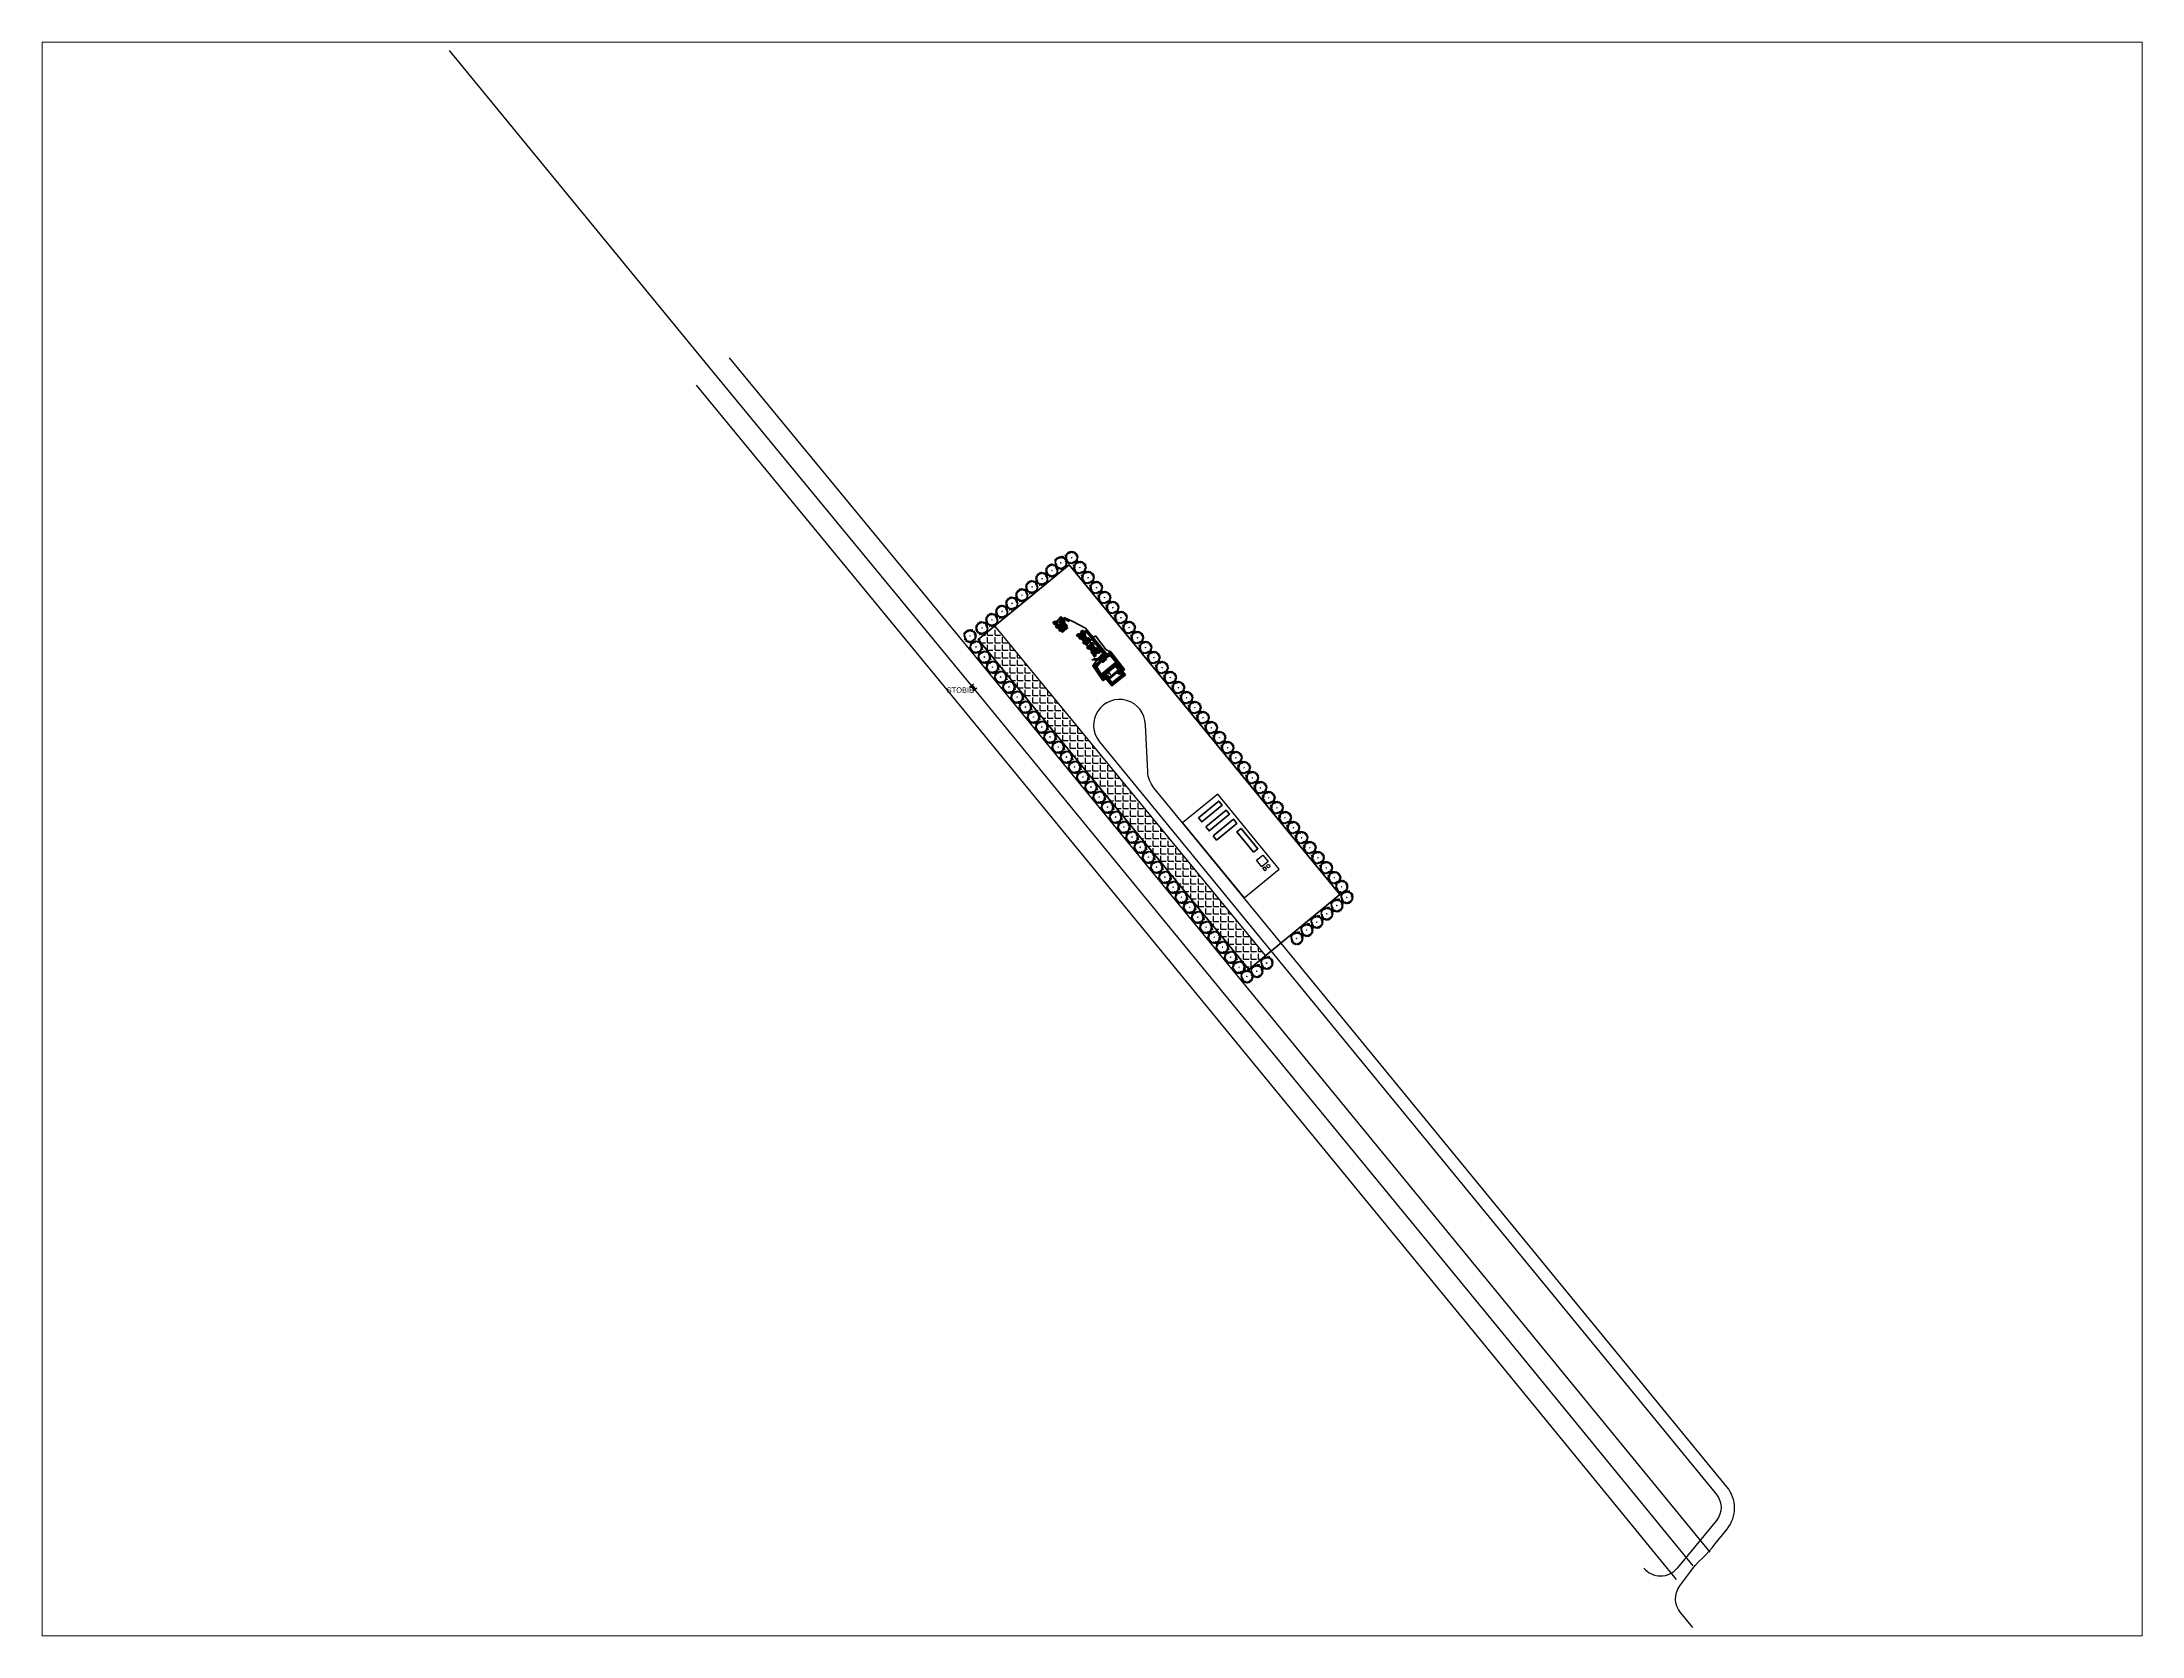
# Paper-space layout 'Layout2' of a CAD drawing. Header units: metres. Extents: x 26 to 231, y 20 to 176.
# The model-space entities are those that its viewports show. They can reach past a viewport. Long polylines and large blocks are cut down to what shows.
import ezdxf
from ezdxf.lldxf.tags import DXFTag

# ---------------------------------------------------------------- set-up
doc = ezdxf.new("R2010")
doc.units = ezdxf.units.M
for name, color, linetype, lineweight in [('0.25mm TEXT', 7, 'Continuous', 25), ('Equipments', 7, 'Continuous', 25), ('FireSS', 7, 'Fire Supression System CABLE', 25), ('GG31-E-PLN-001_DC Cable Route Layout Plan_RevA$0$0-Road', 7, 'Continuous', 25), ('GG31-E-PLN-001_DC Cable Route Layout Plan_RevA$0$0.25mm TEXT', 7, 'Continuous', 25), ('GG31-E-PLN-001_DC Cable Route Layout Plan_RevA$0$0.5mm Fenceline', 1, 'GG31-E-PLN-001_DC Cable Route Layout Plan_RevA$0$FENCELINE1', 50), ('GG31-E-PLN-001_DC Cable Route Layout Plan_RevA$0$Concrete fill', 8, 'Continuous', 35), ('GG31-E-PLN-001_DC Cable Route Layout Plan_RevA$0$Electric Equipment', 7, 'Continuous', 35), ('GG31-E-PLN-001_DC Cable Route Layout Plan_RevA$0$Footing', 7, 'Continuous', 70), ('GG31-E-PLN-001_DC Cable Route Layout Plan_RevA$0$Internal Road', 7, 'Continuous', 25), ('GG31-E-PLN-001_DC Cable Route Layout Plan_RevA$0$Land', 8, 'Continuous', 35), ('GG31-E-PLN-001_DC Cable Route Layout Plan_RevA$0$Notes and texts', 7, 'Continuous', 35), ('GG31-E-PLN-001_DC Cable Route Layout Plan_RevA$0$OTHER', 7, 'Continuous', 30), ('GG31-E-PLN-001_DC Cable Route Layout Plan_RevA$0$Temporary building', 7, 'Continuous', 25), ('GG31-E-PLN-001_DC Cable Route Layout Plan_RevA$0$TREE', 82, 'Continuous', 35), ('OpticsFibre', 7, 'OPTICAL FIBRE CABLE', 25)]:
    doc.layers.add(name, color=color, linetype=linetype, lineweight=lineweight)
for name, color, linetype in [('230V AC', 5, '230V CABLE'), ('400V AC', 6, '400V CABLE'), ('550VAC', 1, '550V CABLE'), ('CAT 6 Cable', 3, 'CAT 6 CABLE'), ('Dry Contact', 30, 'Dry Contact CABLE'), ('GG31-E-PLN-001_DC Cable Route Layout Plan_RevA$0$_0', 7, 'Continuous'), ('GG31-E-PLN-001_DC Cable Route Layout Plan_RevA$0$Equipment', 7, 'Continuous'), ('GG31-E-PLN-001_DC Cable Route Layout Plan_RevA$0$Mark', 7, 'Continuous'), ('GG31-E-PLN-001_DC Cable Route Layout Plan_RevA$0$S-ELEC-OH-Overhead Etsa Wires', 10, 'GG31-E-PLN-001_DC Cable Route Layout Plan_RevA$0$ELEC-EtsaServ (OH)'), ('GG31-E-PLN-001_DC Cable Route Layout Plan_RevA$0$S-ELEC-PSTA-Stobie Pole', 5, 'Continuous'), ('GG31-E-PLN-001_DC Cable Route Layout Plan_RevA$0$S-ELEC-PSTA-Stobie Pole TEXT', 5, 'Continuous'), ('GG31-E-PLN-001_DC Cable Route Layout Plan_RevA$0$SGC00004295-DXF_CONTINUOUS_LINE', 7, 'Continuous'), ('GG31-E-PLN-001_DC Cable Route Layout Plan_RevA$0$SGC00004299-DXF_CONTINUOUS_LINE', 7, 'Continuous')]:
    doc.layers.add(name, color=color, linetype=linetype)
doc.styles.add('GG31-E-PLN-001_DC Cable Route Layout Plan_RevA$0$25TEXT', font='CPFISO.SHX')
doc.styles.add('GG31-E-PLN-001_DC Cable Route Layout Plan_RevA$0$ISOCP', font='isocp.shx')
doc.styles.add('GG31-E-PLN-001_DC Cable Route Layout Plan_RevA$0$Standard', font='simplex.shx')
doc.styles.add('ISOCP', font='isocp.shx')
tags = doc.linetypes.add('230V CABLE', pattern='A,1,-0.5,["230V",ISOCP,S=0.3,R=0,X=-0.35,Y=-0.15],-0.7', length=2.2).pattern_tags.tags
tags[6] = DXFTag(74, 10)
tags = doc.linetypes.add('400V CABLE', pattern='A,1,-0.5,["400V",ISOCP,S=0.3,R=0,X=-0.35,Y=-0.15],-0.7', length=2.2).pattern_tags.tags
tags[6] = DXFTag(74, 10)
tags = doc.linetypes.add('550V CABLE', pattern='A,1,-0.5,["550V",ISOCP,S=0.3,R=0,X=-0.35,Y=-0.15],-0.7', length=2.2).pattern_tags.tags
tags[6] = DXFTag(74, 10)
tags = doc.linetypes.add('CAT 6 CABLE', pattern='A,1,-0.5,["CAT6",ISOCP,S=0.3,R=0,X=-0.35,Y=-0.15],-0.9', length=2.4).pattern_tags.tags
tags[6] = DXFTag(74, 10)
tags = doc.linetypes.add('Dry Contact CABLE', pattern='A,1,-0.5,["DCT",ISOCP,S=0.3,R=0,X=-0.35,Y=-0.15],-0.7', length=2.2).pattern_tags.tags
tags[6] = DXFTag(74, 10)
tags = doc.linetypes.add('Fire Supression System CABLE', pattern='A,1,-0.5,["FSS",ISOCP,S=0.3,R=0,X=-0.35,Y=-0.15],-0.7', length=2.2).pattern_tags.tags
tags[6] = DXFTag(74, 10)
tags = doc.linetypes.add('GG31-E-PLN-001_DC Cable Route Layout Plan_RevA$0$33KV OVERHEAD LINE', pattern='A,1,-0.5,["33kV-O/V",GG31-E-PLN-001_DC Cable Route Layout Plan_RevA$0$Standard,S=0.3,R=0,X=-0.35,Y=-0.15],-1.6', length=3.1).pattern_tags.tags
tags[6] = DXFTag(74, 10)
doc.linetypes.add('GG31-E-PLN-001_DC Cable Route Layout Plan_RevA$0$ELEC-EtsaServ (OH)', pattern='A,1,[13,DTEI-RD.shx,S=1,R=0,X=0,Y=0],5', length=6)
doc.linetypes.add('GG31-E-PLN-001_DC Cable Route Layout Plan_RevA$0$FENCELINE1', pattern='A,6.35,-2.54,[133,ltypeshp.shx,S=2.54,R=0,X=-2.54,Y=0],-2.54,25.4', length=36.83)
doc.linetypes.add('GG31-E-PLN-001_DC Cable Route Layout Plan_RevA$0$FURN-Fence', pattern='A,4.1667,[15,DTEI-RD.shx,S=1,R=0,X=0,Y=0],-0.8333', length=5)
tags = doc.linetypes.add('OPTICAL FIBRE CABLE', pattern='A,1,-0.5,["OP",ISOCP,S=0.3,R=0,X=-0.35,Y=-0.15],-0.4', length=1.9).pattern_tags.tags
tags[6] = DXFTag(74, 10)
pattern_1 = [(50, (233463.65769, 6322576.00555), (0.14345204, -0.01255043), [0.015, -0.165]), (355, (233463.65769, 6322576.00555), (-0.02775027, 0.15043843), [0.012, -0.132]), (100.45144, (233463.66965, 6322576.0045), (0.11570177, 0.137888), [0.01274804, -0.14022842]), (46.1842, (233463.6577, 6322576.04555), (0.21344827, -0.03310386), [0.0225, -0.2475]), (96.63564, (233463.67548, 6322576.0428), (0.1869324, 0.1948237), [0.01912207, -0.21034275]), (351.18416, (233463.6577, 6322576.04555), (0.1869324, 0.1948237), [0.018, -0.198]), (21, (233463.67769, 6322576.03555), (0.11938141, -0.08052378), [0.015, -0.165]), (326, (233463.67769, 6322576.03555), (0.04866307, 0.14503), [0.012, -0.132]), (71.45144, (233463.68764, 6322576.02884), (0.16804448, 0.06450623), [0.01274804, -0.14022842]), (37.5, (233463.65769, 6322576.00555), (0.00243197, 0.06657877), [0, -0.1304, 0, -0.134, 0, -0.1325]), (7.5, (233463.65769, 6322576.00555), (0.052613907, 0.07888234), [0, -0.0764, 0, -0.1274, 0, -0.0505]), (327.5, (233463.61309, 6322576.00555), (0.106764487, -0.004510974), [0, -0.05, 0, -0.156, 0, -0.207]), (317.5, (233463.59309, 6322576.00555), (0.11663723, 0.020021), [0, -0.065, 0, -0.1036, 0, -0.147])]
pattern_2 = [(50, (233465.15669, 6322576.00555), (0.14345204, -0.01255043), [0.015, -0.165]), (355, (233465.15669, 6322576.00555), (-0.02775027, 0.15043843), [0.012, -0.132]), (100.45144, (233465.16865, 6322576.0045), (0.11570177, 0.137888), [0.01274804, -0.14022842]), (46.1842, (233465.1567, 6322576.04555), (0.21344827, -0.03310386), [0.0225, -0.2475]), (96.63564, (233465.17448, 6322576.0428), (0.1869324, 0.1948237), [0.01912207, -0.21034275]), (351.18416, (233465.1567, 6322576.04555), (0.1869324, 0.1948237), [0.018, -0.198]), (21, (233465.17669, 6322576.03555), (0.11938141, -0.08052378), [0.015, -0.165]), (326, (233465.17669, 6322576.03555), (0.04866307, 0.14503), [0.012, -0.132]), (71.45144, (233465.18664, 6322576.02884), (0.16804448, 0.06450623), [0.01274804, -0.14022842]), (37.5, (233465.15669, 6322576.00555), (0.00243197, 0.06657877), [0, -0.1304, 0, -0.134, 0, -0.1325]), (7.5, (233465.15669, 6322576.00555), (0.052613907, 0.07888234), [0, -0.0764, 0, -0.1274, 0, -0.0505]), (327.5, (233465.11209, 6322576.00555), (0.106764487, -0.004510974), [0, -0.05, 0, -0.156, 0, -0.207]), (317.5, (233465.09209, 6322576.00555), (0.11663723, 0.020021), [0, -0.065, 0, -0.1036, 0, -0.147])]
pattern_3 = [(50, (233468.15669, 6322576.00555), (0.14345204, -0.01255043), [0.015, -0.165]), (355, (233468.15669, 6322576.00555), (-0.02775027, 0.15043843), [0.012, -0.132]), (100.45144, (233468.16865, 6322576.0045), (0.11570177, 0.137888), [0.01274804, -0.14022842]), (46.1842, (233468.1567, 6322576.04555), (0.21344827, -0.03310386), [0.0225, -0.2475]), (96.63564, (233468.17448, 6322576.0428), (0.1869324, 0.1948237), [0.01912207, -0.21034275]), (351.18416, (233468.1567, 6322576.04555), (0.1869324, 0.1948237), [0.018, -0.198]), (21, (233468.17669, 6322576.03555), (0.11938141, -0.08052378), [0.015, -0.165]), (326, (233468.17669, 6322576.03555), (0.04866307, 0.14503), [0.012, -0.132]), (71.45144, (233468.18664, 6322576.02884), (0.16804448, 0.06450623), [0.01274804, -0.14022842]), (37.5, (233468.15669, 6322576.00555), (0.00243197, 0.06657877), [0, -0.1304, 0, -0.134, 0, -0.1325]), (7.5, (233468.15669, 6322576.00555), (0.052613907, 0.07888234), [0, -0.0764, 0, -0.1274, 0, -0.0505]), (327.5, (233468.11209, 6322576.00555), (0.106764487, -0.004510974), [0, -0.05, 0, -0.156, 0, -0.207]), (317.5, (233468.09209, 6322576.00555), (0.11663723, 0.020021), [0, -0.065, 0, -0.1036, 0, -0.147])]
pattern_4 = [(50, (233471.15669, 6322576.00555), (0.14345204, -0.01255043), [0.015, -0.165]), (355, (233471.15669, 6322576.00555), (-0.02775027, 0.15043843), [0.012, -0.132]), (100.45144, (233471.16865, 6322576.0045), (0.11570177, 0.137888), [0.01274804, -0.14022842]), (46.1842, (233471.1567, 6322576.04555), (0.21344827, -0.03310386), [0.0225, -0.2475]), (96.63564, (233471.17448, 6322576.0428), (0.1869324, 0.1948237), [0.01912207, -0.21034275]), (351.18416, (233471.1567, 6322576.04555), (0.1869324, 0.1948237), [0.018, -0.198]), (21, (233471.17669, 6322576.03555), (0.11938141, -0.08052378), [0.015, -0.165]), (326, (233471.17669, 6322576.03555), (0.04866307, 0.14503), [0.012, -0.132]), (71.45144, (233471.18664, 6322576.02884), (0.16804448, 0.06450623), [0.01274804, -0.14022842]), (37.5, (233471.15669, 6322576.00555), (0.00243197, 0.06657877), [0, -0.1304, 0, -0.134, 0, -0.1325]), (7.5, (233471.15669, 6322576.00555), (0.052613907, 0.07888234), [0, -0.0764, 0, -0.1274, 0, -0.0505]), (327.5, (233471.11209, 6322576.00555), (0.106764487, -0.004510974), [0, -0.05, 0, -0.156, 0, -0.207]), (317.5, (233471.09209, 6322576.00555), (0.11663723, 0.020021), [0, -0.065, 0, -0.1036, 0, -0.147])]
pattern_5 = [(50, (233474.15669, 6322576.00555), (0.14345204, -0.01255043), [0.015, -0.165]), (355, (233474.15669, 6322576.00555), (-0.02775027, 0.15043843), [0.012, -0.132]), (100.45144, (233474.16865, 6322576.0045), (0.11570177, 0.137888), [0.01274804, -0.14022842]), (46.1842, (233474.1567, 6322576.04555), (0.21344827, -0.03310386), [0.0225, -0.2475]), (96.63564, (233474.17448, 6322576.0428), (0.1869324, 0.1948237), [0.01912207, -0.21034275]), (351.18416, (233474.1567, 6322576.04555), (0.1869324, 0.1948237), [0.018, -0.198]), (21, (233474.17669, 6322576.03555), (0.11938141, -0.08052378), [0.015, -0.165]), (326, (233474.17669, 6322576.03555), (0.04866307, 0.14503), [0.012, -0.132]), (71.45144, (233474.18664, 6322576.02884), (0.16804448, 0.06450623), [0.01274804, -0.14022842]), (37.5, (233474.15669, 6322576.00555), (0.00243197, 0.06657877), [0, -0.1304, 0, -0.134, 0, -0.1325]), (7.5, (233474.15669, 6322576.00555), (0.052613907, 0.07888234), [0, -0.0764, 0, -0.1274, 0, -0.0505]), (327.5, (233474.11209, 6322576.00555), (0.106764487, -0.004510974), [0, -0.05, 0, -0.156, 0, -0.207]), (317.5, (233474.09209, 6322576.00555), (0.11663723, 0.020021), [0, -0.065, 0, -0.1036, 0, -0.147])]
pattern_6 = [(50, (233475.70969, 6322576.00555), (0.14345204, -0.01255043), [0.015, -0.165]), (355, (233475.70969, 6322576.00555), (-0.02775027, 0.15043843), [0.012, -0.132]), (100.45144, (233475.72165, 6322576.0045), (0.11570177, 0.137888), [0.01274804, -0.14022842]), (46.1842, (233475.7097, 6322576.04555), (0.21344827, -0.03310386), [0.0225, -0.2475]), (96.63564, (233475.72748, 6322576.0428), (0.1869324, 0.1948237), [0.01912207, -0.21034275]), (351.18416, (233475.7097, 6322576.04555), (0.1869324, 0.1948237), [0.018, -0.198]), (21, (233475.72969, 6322576.03555), (0.11938141, -0.08052378), [0.015, -0.165]), (326, (233475.72969, 6322576.03555), (0.04866307, 0.14503), [0.012, -0.132]), (71.45144, (233475.73964, 6322576.02884), (0.16804448, 0.06450623), [0.01274804, -0.14022842]), (37.5, (233475.70969, 6322576.00555), (0.00243197, 0.06657877), [0, -0.1304, 0, -0.134, 0, -0.1325]), (7.5, (233475.70969, 6322576.00555), (0.052613907, 0.07888234), [0, -0.0764, 0, -0.1274, 0, -0.0505]), (327.5, (233475.66509, 6322576.00555), (0.106764487, -0.004510974), [0, -0.05, 0, -0.156, 0, -0.207]), (317.5, (233475.64509, 6322576.00555), (0.11663723, 0.020021), [0, -0.065, 0, -0.1036, 0, -0.147])]
pattern_7 = [(50, (233463.65769, 6322573.55655), (0.14345204, -0.01255043), [0.015, -0.165]), (355, (233463.65769, 6322573.55655), (-0.02775027, 0.15043843), [0.012, -0.132]), (100.45144, (233463.66965, 6322573.5555), (0.11570177, 0.137888), [0.01274804, -0.14022842]), (46.1842, (233463.6577, 6322573.59655), (0.21344827, -0.03310386), [0.0225, -0.2475]), (96.63564, (233463.67548, 6322573.5938), (0.1869324, 0.1948237), [0.01912207, -0.21034275]), (351.18416, (233463.6577, 6322573.59655), (0.1869324, 0.1948237), [0.018, -0.198]), (21, (233463.67769, 6322573.58655), (0.11938141, -0.08052378), [0.015, -0.165]), (326, (233463.67769, 6322573.58655), (0.04866307, 0.14503), [0.012, -0.132]), (71.45144, (233463.68764, 6322573.57984), (0.16804448, 0.06450623), [0.01274804, -0.14022842]), (37.5, (233463.65769, 6322573.55655), (0.00243197, 0.06657877), [0, -0.1304, 0, -0.134, 0, -0.1325]), (7.5, (233463.65769, 6322573.55655), (0.052613907, 0.07888234), [0, -0.0764, 0, -0.1274, 0, -0.0505]), (327.5, (233463.61309, 6322573.55655), (0.106764487, -0.004510974), [0, -0.05, 0, -0.156, 0, -0.207]), (317.5, (233463.59309, 6322573.55655), (0.11663723, 0.020021), [0, -0.065, 0, -0.1036, 0, -0.147])]
pattern_8 = [(50, (233465.15669, 6322573.55655), (0.14345204, -0.01255043), [0.015, -0.165]), (355, (233465.15669, 6322573.55655), (-0.02775027, 0.15043843), [0.012, -0.132]), (100.45144, (233465.16865, 6322573.5555), (0.11570177, 0.137888), [0.01274804, -0.14022842]), (46.1842, (233465.1567, 6322573.59655), (0.21344827, -0.03310386), [0.0225, -0.2475]), (96.63564, (233465.17448, 6322573.5938), (0.1869324, 0.1948237), [0.01912207, -0.21034275]), (351.18416, (233465.1567, 6322573.59655), (0.1869324, 0.1948237), [0.018, -0.198]), (21, (233465.17669, 6322573.58655), (0.11938141, -0.08052378), [0.015, -0.165]), (326, (233465.17669, 6322573.58655), (0.04866307, 0.14503), [0.012, -0.132]), (71.45144, (233465.18664, 6322573.57984), (0.16804448, 0.06450623), [0.01274804, -0.14022842]), (37.5, (233465.15669, 6322573.55655), (0.00243197, 0.06657877), [0, -0.1304, 0, -0.134, 0, -0.1325]), (7.5, (233465.15669, 6322573.55655), (0.052613907, 0.07888234), [0, -0.0764, 0, -0.1274, 0, -0.0505]), (327.5, (233465.11209, 6322573.55655), (0.106764487, -0.004510974), [0, -0.05, 0, -0.156, 0, -0.207]), (317.5, (233465.09209, 6322573.55655), (0.11663723, 0.020021), [0, -0.065, 0, -0.1036, 0, -0.147])]
pattern_9 = [(50, (233468.15669, 6322573.55655), (0.14345204, -0.01255043), [0.015, -0.165]), (355, (233468.15669, 6322573.55655), (-0.02775027, 0.15043843), [0.012, -0.132]), (100.45144, (233468.16865, 6322573.5555), (0.11570177, 0.137888), [0.01274804, -0.14022842]), (46.1842, (233468.1567, 6322573.59655), (0.21344827, -0.03310386), [0.0225, -0.2475]), (96.63564, (233468.17448, 6322573.5938), (0.1869324, 0.1948237), [0.01912207, -0.21034275]), (351.18416, (233468.1567, 6322573.59655), (0.1869324, 0.1948237), [0.018, -0.198]), (21, (233468.17669, 6322573.58655), (0.11938141, -0.08052378), [0.015, -0.165]), (326, (233468.17669, 6322573.58655), (0.04866307, 0.14503), [0.012, -0.132]), (71.45144, (233468.18664, 6322573.57984), (0.16804448, 0.06450623), [0.01274804, -0.14022842]), (37.5, (233468.15669, 6322573.55655), (0.00243197, 0.06657877), [0, -0.1304, 0, -0.134, 0, -0.1325]), (7.5, (233468.15669, 6322573.55655), (0.052613907, 0.07888234), [0, -0.0764, 0, -0.1274, 0, -0.0505]), (327.5, (233468.11209, 6322573.55655), (0.106764487, -0.004510974), [0, -0.05, 0, -0.156, 0, -0.207]), (317.5, (233468.09209, 6322573.55655), (0.11663723, 0.020021), [0, -0.065, 0, -0.1036, 0, -0.147])]
pattern_10 = [(50, (233471.15669, 6322573.55655), (0.14345204, -0.01255043), [0.015, -0.165]), (355, (233471.15669, 6322573.55655), (-0.02775027, 0.15043843), [0.012, -0.132]), (100.45144, (233471.16865, 6322573.5555), (0.11570177, 0.137888), [0.01274804, -0.14022842]), (46.1842, (233471.1567, 6322573.59655), (0.21344827, -0.03310386), [0.0225, -0.2475]), (96.63564, (233471.17448, 6322573.5938), (0.1869324, 0.1948237), [0.01912207, -0.21034275]), (351.18416, (233471.1567, 6322573.59655), (0.1869324, 0.1948237), [0.018, -0.198]), (21, (233471.17669, 6322573.58655), (0.11938141, -0.08052378), [0.015, -0.165]), (326, (233471.17669, 6322573.58655), (0.04866307, 0.14503), [0.012, -0.132]), (71.45144, (233471.18664, 6322573.57984), (0.16804448, 0.06450623), [0.01274804, -0.14022842]), (37.5, (233471.15669, 6322573.55655), (0.00243197, 0.06657877), [0, -0.1304, 0, -0.134, 0, -0.1325]), (7.5, (233471.15669, 6322573.55655), (0.052613907, 0.07888234), [0, -0.0764, 0, -0.1274, 0, -0.0505]), (327.5, (233471.11209, 6322573.55655), (0.106764487, -0.004510974), [0, -0.05, 0, -0.156, 0, -0.207]), (317.5, (233471.09209, 6322573.55655), (0.11663723, 0.020021), [0, -0.065, 0, -0.1036, 0, -0.147])]
pattern_11 = [(50, (233474.15669, 6322573.55655), (0.14345204, -0.01255043), [0.015, -0.165]), (355, (233474.15669, 6322573.55655), (-0.02775027, 0.15043843), [0.012, -0.132]), (100.45144, (233474.16865, 6322573.5555), (0.11570177, 0.137888), [0.01274804, -0.14022842]), (46.1842, (233474.1567, 6322573.59655), (0.21344827, -0.03310386), [0.0225, -0.2475]), (96.63564, (233474.17448, 6322573.5938), (0.1869324, 0.1948237), [0.01912207, -0.21034275]), (351.18416, (233474.1567, 6322573.59655), (0.1869324, 0.1948237), [0.018, -0.198]), (21, (233474.17669, 6322573.58655), (0.11938141, -0.08052378), [0.015, -0.165]), (326, (233474.17669, 6322573.58655), (0.04866307, 0.14503), [0.012, -0.132]), (71.45144, (233474.18664, 6322573.57984), (0.16804448, 0.06450623), [0.01274804, -0.14022842]), (37.5, (233474.15669, 6322573.55655), (0.00243197, 0.06657877), [0, -0.1304, 0, -0.134, 0, -0.1325]), (7.5, (233474.15669, 6322573.55655), (0.052613907, 0.07888234), [0, -0.0764, 0, -0.1274, 0, -0.0505]), (327.5, (233474.11209, 6322573.55655), (0.106764487, -0.004510974), [0, -0.05, 0, -0.156, 0, -0.207]), (317.5, (233474.09209, 6322573.55655), (0.11663723, 0.020021), [0, -0.065, 0, -0.1036, 0, -0.147])]
pattern_12 = [(50, (233475.70969, 6322573.55655), (0.14345204, -0.01255043), [0.015, -0.165]), (355, (233475.70969, 6322573.55655), (-0.02775027, 0.15043843), [0.012, -0.132]), (100.45144, (233475.72165, 6322573.5555), (0.11570177, 0.137888), [0.01274804, -0.14022842]), (46.1842, (233475.7097, 6322573.59655), (0.21344827, -0.03310386), [0.0225, -0.2475]), (96.63564, (233475.72748, 6322573.5938), (0.1869324, 0.1948237), [0.01912207, -0.21034275]), (351.18416, (233475.7097, 6322573.59655), (0.1869324, 0.1948237), [0.018, -0.198]), (21, (233475.72969, 6322573.58655), (0.11938141, -0.08052378), [0.015, -0.165]), (326, (233475.72969, 6322573.58655), (0.04866307, 0.14503), [0.012, -0.132]), (71.45144, (233475.73964, 6322573.57984), (0.16804448, 0.06450623), [0.01274804, -0.14022842]), (37.5, (233475.70969, 6322573.55655), (0.00243197, 0.06657877), [0, -0.1304, 0, -0.134, 0, -0.1325]), (7.5, (233475.70969, 6322573.55655), (0.052613907, 0.07888234), [0, -0.0764, 0, -0.1274, 0, -0.0505]), (327.5, (233475.66509, 6322573.55655), (0.106764487, -0.004510974), [0, -0.05, 0, -0.156, 0, -0.207]), (317.5, (233475.64509, 6322573.55655), (0.11663723, 0.020021), [0, -0.065, 0, -0.1036, 0, -0.147])]
pattern_13 = [(50, (235566.36363, 6325984.65803), (0.21517805, -0.01882564), [0.0225, -0.2475]), (355, (235566.36363, 6325984.65803), (-0.0416254, 0.22565764), [0.018, -0.198]), (100.45144, (235566.38156, 6325984.65646), (0.17355265, 0.206832), [0.01912206, -0.2103426]), (46.1842, (235566.36363, 6325984.71803), (0.3201724, -0.0496558), [0.03375, -0.37125]), (96.63564, (235566.3903, 6325984.7139), (0.2803986, 0.2922356), [0.0286831, -0.3155141]), (351.18416, (235566.36363, 6325984.71803), (0.2803986, 0.2922356), [0.027, -0.297]), (21, (235566.39363, 6325984.70303), (0.1790721, -0.12078567), [0.0225, -0.2475]), (326, (235566.39363, 6325984.70303), (0.0729946, 0.217545), [0.018, -0.198]), (71.45144, (235566.40855, 6325984.69296), (0.2520667, 0.09675935), [0.01912206, -0.2103426]), (37.5, (235566.36363, 6325984.65803), (0.00364796, 0.09986816), [0, -0.1956, 0, -0.201, 0, -0.19875]), (7.5, (235566.36363, 6325984.65803), (0.07892086, 0.11832351), [0, -0.1146, 0, -0.1911, 0, -0.07575]), (327.5, (235566.29673, 6325984.65803), (0.16014673, -0.00676646), [0, -0.075, 0, -0.234, 0, -0.3105]), (317.5, (235566.26673, 6325984.65803), (0.17495585, 0.0300315), [0, -0.0975, 0, -0.1554, 0, -0.2205])]
pattern_14 = [(50, (235569.90363, 6325984.65803), (0.21517805, -0.01882564), [0.0225, -0.2475]), (355, (235569.90363, 6325984.65803), (-0.0416254, 0.22565764), [0.018, -0.198]), (100.45144, (235569.92156, 6325984.65646), (0.17355265, 0.206832), [0.01912206, -0.2103426]), (46.1842, (235569.90363, 6325984.71803), (0.3201724, -0.0496558), [0.03375, -0.37125]), (96.63564, (235569.9303, 6325984.7139), (0.2803986, 0.2922356), [0.0286831, -0.3155141]), (351.18416, (235569.90363, 6325984.71803), (0.2803986, 0.2922356), [0.027, -0.297]), (21, (235569.93363, 6325984.70303), (0.1790721, -0.12078567), [0.0225, -0.2475]), (326, (235569.93363, 6325984.70303), (0.0729946, 0.217545), [0.018, -0.198]), (71.45144, (235569.94855, 6325984.69296), (0.2520667, 0.09675935), [0.01912206, -0.2103426]), (37.5, (235569.90363, 6325984.65803), (0.00364796, 0.09986816), [0, -0.1956, 0, -0.201, 0, -0.19875]), (7.5, (235569.90363, 6325984.65803), (0.07892086, 0.11832351), [0, -0.1146, 0, -0.1911, 0, -0.07575]), (327.5, (235569.83673, 6325984.65803), (0.16014673, -0.00676646), [0, -0.075, 0, -0.234, 0, -0.3105]), (317.5, (235569.80673, 6325984.65803), (0.17495585, 0.0300315), [0, -0.0975, 0, -0.1554, 0, -0.2205])]
pattern_15 = [(50, (235566.36363, 6325982.66803), (0.21517805, -0.01882564), [0.0225, -0.2475]), (355, (235566.36363, 6325982.66803), (-0.0416254, 0.22565764), [0.018, -0.198]), (100.45144, (235566.38156, 6325982.66646), (0.17355265, 0.206832), [0.01912206, -0.2103426]), (46.1842, (235566.36363, 6325982.72803), (0.3201724, -0.0496558), [0.03375, -0.37125]), (96.63564, (235566.3903, 6325982.7239), (0.2803986, 0.2922356), [0.0286831, -0.3155141]), (351.18416, (235566.36363, 6325982.72803), (0.2803986, 0.2922356), [0.027, -0.297]), (21, (235566.39363, 6325982.71303), (0.1790721, -0.12078567), [0.0225, -0.2475]), (326, (235566.39363, 6325982.71303), (0.0729946, 0.217545), [0.018, -0.198]), (71.45144, (235566.40855, 6325982.70296), (0.2520667, 0.09675935), [0.01912206, -0.2103426]), (37.5, (235566.36363, 6325982.66803), (0.00364796, 0.09986816), [0, -0.1956, 0, -0.201, 0, -0.19875]), (7.5, (235566.36363, 6325982.66803), (0.07892086, 0.11832351), [0, -0.1146, 0, -0.1911, 0, -0.07575]), (327.5, (235566.29673, 6325982.66803), (0.16014673, -0.00676646), [0, -0.075, 0, -0.234, 0, -0.3105]), (317.5, (235566.26673, 6325982.66803), (0.17495585, 0.0300315), [0, -0.0975, 0, -0.1554, 0, -0.2205])]
pattern_16 = [(50, (235569.90363, 6325982.66803), (0.21517805, -0.01882564), [0.0225, -0.2475]), (355, (235569.90363, 6325982.66803), (-0.0416254, 0.22565764), [0.018, -0.198]), (100.45144, (235569.92156, 6325982.66646), (0.17355265, 0.206832), [0.01912206, -0.2103426]), (46.1842, (235569.90363, 6325982.72803), (0.3201724, -0.0496558), [0.03375, -0.37125]), (96.63564, (235569.9303, 6325982.7239), (0.2803986, 0.2922356), [0.0286831, -0.3155141]), (351.18416, (235569.90363, 6325982.72803), (0.2803986, 0.2922356), [0.027, -0.297]), (21, (235569.93363, 6325982.71303), (0.1790721, -0.12078567), [0.0225, -0.2475]), (326, (235569.93363, 6325982.71303), (0.0729946, 0.217545), [0.018, -0.198]), (71.45144, (235569.94855, 6325982.70296), (0.2520667, 0.09675935), [0.01912206, -0.2103426]), (37.5, (235569.90363, 6325982.66803), (0.00364796, 0.09986816), [0, -0.1956, 0, -0.201, 0, -0.19875]), (7.5, (235569.90363, 6325982.66803), (0.07892086, 0.11832351), [0, -0.1146, 0, -0.1911, 0, -0.07575]), (327.5, (235569.83673, 6325982.66803), (0.16014673, -0.00676646), [0, -0.075, 0, -0.234, 0, -0.3105]), (317.5, (235569.80673, 6325982.66803), (0.17495585, 0.0300315), [0, -0.0975, 0, -0.1554, 0, -0.2205])]
pattern_17 = [(50, (235573.24878, 6326018.13451), (0.14345204, -0.01255043), [0.015, -0.165]), (355, (235573.24878, 6326018.13451), (-0.02775027, 0.1504384), [0.012, -0.132]), (100.45144, (235573.26073, 6326018.13347), (0.11570177, 0.137888), [0.01274804, -0.1402284]), (46.1842, (235573.24878, 6326018.17451), (0.2134483, -0.0331039), [0.0225, -0.2475]), (96.6356, (235573.26656, 6326018.17176), (0.1869324, 0.1948237), [0.019122, -0.2103428]), (351.1842, (235573.24878, 6326018.17451), (0.1869324, 0.1948237), [0.018, -0.198]), (21, (235573.26878, 6326018.16451), (0.1193814, -0.08052378), [0.015, -0.165]), (326, (235573.26878, 6326018.16451), (0.04866307, 0.14503), [0.012, -0.132]), (71.45144, (235573.27872, 6326018.1578), (0.1680445, 0.06450623), [0.01274804, -0.1402284]), (37.5, (235573.248775, 6326018.134514), (0.00243197, 0.06657877), [0, -0.1304, 0, -0.134, 0, -0.1325]), (7.5, (235573.248775, 6326018.134514), (0.0526139, 0.07888234), [0, -0.0764, 0, -0.1274, 0, -0.0505]), (327.5, (235573.204175, 6326018.134514), (0.10676449, -0.004510974), [0, -0.05, 0, -0.156, 0, -0.207]), (317.5, (235573.184175, 6326018.13451), (0.11663723, 0.020021), [0, -0.065, 0, -0.1036, 0, -0.147])]
pattern_18 = [(50, (235573.82878, 6326018.13451), (0.14345204, -0.01255043), [0.015, -0.165]), (355, (235573.82878, 6326018.13451), (-0.0277503, 0.1504384), [0.012, -0.132]), (100.45144, (235573.84073, 6326018.13347), (0.1157018, 0.137888), [0.01274804, -0.1402284]), (46.1842, (235573.82878, 6326018.17451), (0.2134483, -0.0331039), [0.0225, -0.2475]), (96.6356, (235573.84656, 6326018.17176), (0.1869324, 0.1948237), [0.019122, -0.2103428]), (351.1842, (235573.82878, 6326018.17451), (0.1869324, 0.1948237), [0.018, -0.198]), (21, (235573.84878, 6326018.16451), (0.1193814, -0.0805238), [0.015, -0.165]), (326, (235573.84878, 6326018.16451), (0.0486631, 0.14503), [0.012, -0.132]), (71.45144, (235573.85872, 6326018.1578), (0.1680445, 0.0645062), [0.01274804, -0.1402284]), (37.5, (235573.828775, 6326018.134514), (0.00243197, 0.06657877), [0, -0.1304, 0, -0.134, 0, -0.1325]), (7.5, (235573.828775, 6326018.134514), (0.0526139, 0.07888234), [0, -0.0764, 0, -0.1274, 0, -0.0505]), (327.5, (235573.784175, 6326018.134514), (0.10676449, -0.00451097), [0, -0.05, 0, -0.156, 0, -0.207]), (317.5, (235573.764175, 6326018.13451), (0.11663723, 0.020021), [0, -0.065, 0, -0.1036, 0, -0.147])]

# ---------------------------------------------------------------- blocks, each defined once
blk = doc.blocks.new('GG31-E-PLN-001_DC Cable Route Layout Plan_RevA$0$SC4980')
at = {"layer": 'GG31-E-PLN-001_DC Cable Route Layout Plan_RevA$0$Concrete fill', "ltscale": 0.2}
h = blk.add_hatch(dxfattribs=at)
h.set_pattern_fill('AR-CONC', color=256, scale=0.02)
h.set_pattern_definition(pattern_1)
h.paths.add_polyline_path([(233503.39, 6322668.5), (233504.39, 6322668.5), (233504.39, 6322669.5), (233503.39, 6322669.5)])
h.paths.add_polyline_path([(233503.64, 6322669.25), (233504.14, 6322669.25), (233504.14, 6322668.75), (233503.64, 6322668.75)], flags=16)
h = blk.add_hatch(dxfattribs=at)
h.set_pattern_fill('AR-CONC', color=256, scale=0.02)
h.set_pattern_definition(pattern_7)
h.paths.add_polyline_path([(233503.39, 6322666.05), (233504.39, 6322666.05), (233504.39, 6322667.05), (233503.39, 6322667.05)])
h.paths.add_polyline_path([(233503.64, 6322666.8), (233504.14, 6322666.8), (233504.14, 6322666.3), (233503.64, 6322666.3)], flags=16)
at = {"layer": 'GG31-E-PLN-001_DC Cable Route Layout Plan_RevA$0$Concrete fill'}
h = blk.add_hatch(dxfattribs=at)
h.set_pattern_fill('AR-CONC', color=256, scale=0.02)
h.set_pattern_definition(pattern_1)
h.paths.add_polyline_path([(233504.14, 6322669.25), (233503.64, 6322669.25), (233503.64, 6322668.75), (233504.14, 6322668.75)])
h = blk.add_hatch(dxfattribs=at)
h.set_pattern_fill('AR-CONC', color=256, scale=0.02)
h.set_pattern_definition(pattern_7)
h.paths.add_polyline_path([(233504.14, 6322666.8), (233503.64, 6322666.8), (233503.64, 6322666.3), (233504.14, 6322666.3)])
at = {"layer": 'GG31-E-PLN-001_DC Cable Route Layout Plan_RevA$0$Concrete fill', "ltscale": 0.2}
h = blk.add_hatch(dxfattribs=at)
h.set_pattern_fill('AR-CONC', color=256, scale=0.02)
h.set_pattern_definition(pattern_2)
h.paths.add_polyline_path([(233504.89, 6322668.5), (233505.89, 6322668.5), (233505.89, 6322669.5), (233504.89, 6322669.5)])
h.paths.add_polyline_path([(233505.14, 6322669.25), (233505.64, 6322669.25), (233505.64, 6322668.75), (233505.14, 6322668.75)], flags=16)
h = blk.add_hatch(dxfattribs=at)
h.set_pattern_fill('AR-CONC', color=256, scale=0.02)
h.set_pattern_definition(pattern_8)
h.paths.add_polyline_path([(233504.89, 6322666.05), (233505.89, 6322666.05), (233505.89, 6322667.05), (233504.89, 6322667.05)])
h.paths.add_polyline_path([(233505.14, 6322666.8), (233505.64, 6322666.8), (233505.64, 6322666.3), (233505.14, 6322666.3)], flags=16)
at = {"layer": 'GG31-E-PLN-001_DC Cable Route Layout Plan_RevA$0$Concrete fill'}
h = blk.add_hatch(dxfattribs=at)
h.set_pattern_fill('AR-CONC', color=256, scale=0.02)
h.set_pattern_definition(pattern_2)
h.paths.add_polyline_path([(233505.64, 6322669.25), (233505.14, 6322669.25), (233505.14, 6322668.75), (233505.64, 6322668.75)])
h = blk.add_hatch(dxfattribs=at)
h.set_pattern_fill('AR-CONC', color=256, scale=0.02)
h.set_pattern_definition(pattern_8)
h.paths.add_polyline_path([(233505.64, 6322666.8), (233505.14, 6322666.8), (233505.14, 6322666.3), (233505.64, 6322666.3)])
at = {"layer": 'GG31-E-PLN-001_DC Cable Route Layout Plan_RevA$0$Concrete fill', "ltscale": 0.2}
h = blk.add_hatch(dxfattribs=at)
h.set_pattern_fill('AR-CONC', color=256, scale=0.02)
h.set_pattern_definition(pattern_3)
h.paths.add_polyline_path([(233507.89, 6322668.5), (233508.89, 6322668.5), (233508.89, 6322669.5), (233507.89, 6322669.5)])
h.paths.add_polyline_path([(233508.14, 6322669.25), (233508.64, 6322669.25), (233508.64, 6322668.75), (233508.14, 6322668.75)], flags=16)
h = blk.add_hatch(dxfattribs=at)
h.set_pattern_fill('AR-CONC', color=256, scale=0.02)
h.set_pattern_definition(pattern_9)
h.paths.add_polyline_path([(233507.89, 6322666.05), (233508.89, 6322666.05), (233508.89, 6322667.05), (233507.89, 6322667.05)])
h.paths.add_polyline_path([(233508.14, 6322666.8), (233508.64, 6322666.8), (233508.64, 6322666.3), (233508.14, 6322666.3)], flags=16)
at = {"layer": 'GG31-E-PLN-001_DC Cable Route Layout Plan_RevA$0$Concrete fill'}
h = blk.add_hatch(dxfattribs=at)
h.set_pattern_fill('AR-CONC', color=256, scale=0.02)
h.set_pattern_definition(pattern_3)
h.paths.add_polyline_path([(233508.64, 6322669.25), (233508.14, 6322669.25), (233508.14, 6322668.75), (233508.64, 6322668.75)])
h = blk.add_hatch(dxfattribs=at)
h.set_pattern_fill('AR-CONC', color=256, scale=0.02)
h.set_pattern_definition(pattern_9)
h.paths.add_polyline_path([(233508.64, 6322666.8), (233508.14, 6322666.8), (233508.14, 6322666.3), (233508.64, 6322666.3)])
at = {"layer": 'GG31-E-PLN-001_DC Cable Route Layout Plan_RevA$0$Concrete fill', "ltscale": 0.2}
h = blk.add_hatch(dxfattribs=at)
h.set_pattern_fill('AR-CONC', color=256, scale=0.02)
h.set_pattern_definition(pattern_4)
h.paths.add_polyline_path([(233510.89, 6322668.5), (233511.89, 6322668.5), (233511.89, 6322669.5), (233510.89, 6322669.5)])
h.paths.add_polyline_path([(233511.14, 6322669.25), (233511.64, 6322669.25), (233511.64, 6322668.75), (233511.14, 6322668.75)], flags=16)
h = blk.add_hatch(dxfattribs=at)
h.set_pattern_fill('AR-CONC', color=256, scale=0.02)
h.set_pattern_definition(pattern_10)
h.paths.add_polyline_path([(233510.89, 6322666.05), (233511.89, 6322666.05), (233511.89, 6322667.05), (233510.89, 6322667.05)])
h.paths.add_polyline_path([(233511.14, 6322666.8), (233511.64, 6322666.8), (233511.64, 6322666.3), (233511.14, 6322666.3)], flags=16)
at = {"layer": 'GG31-E-PLN-001_DC Cable Route Layout Plan_RevA$0$Concrete fill'}
h = blk.add_hatch(dxfattribs=at)
h.set_pattern_fill('AR-CONC', color=256, scale=0.02)
h.set_pattern_definition(pattern_4)
h.paths.add_polyline_path([(233511.64, 6322669.25), (233511.14, 6322669.25), (233511.14, 6322668.75), (233511.64, 6322668.75)])
h = blk.add_hatch(dxfattribs=at)
h.set_pattern_fill('AR-CONC', color=256, scale=0.02)
h.set_pattern_definition(pattern_10)
h.paths.add_polyline_path([(233511.64, 6322666.8), (233511.14, 6322666.8), (233511.14, 6322666.3), (233511.64, 6322666.3)])
at = {"layer": 'GG31-E-PLN-001_DC Cable Route Layout Plan_RevA$0$Concrete fill', "ltscale": 0.2}
h = blk.add_hatch(dxfattribs=at)
h.set_pattern_fill('AR-CONC', color=256, scale=0.02)
h.set_pattern_definition(pattern_5)
h.paths.add_polyline_path([(233513.89, 6322668.5), (233514.89, 6322668.5), (233514.89, 6322669.5), (233513.89, 6322669.5)])
h.paths.add_polyline_path([(233514.14, 6322669.25), (233514.64, 6322669.25), (233514.64, 6322668.75), (233514.14, 6322668.75)], flags=16)
h = blk.add_hatch(dxfattribs=at)
h.set_pattern_fill('AR-CONC', color=256, scale=0.02)
h.set_pattern_definition(pattern_11)
h.paths.add_polyline_path([(233513.89, 6322666.05), (233514.89, 6322666.05), (233514.89, 6322667.05), (233513.89, 6322667.05)])
h.paths.add_polyline_path([(233514.14, 6322666.8), (233514.64, 6322666.8), (233514.64, 6322666.3), (233514.14, 6322666.3)], flags=16)
at = {"layer": 'GG31-E-PLN-001_DC Cable Route Layout Plan_RevA$0$Concrete fill'}
h = blk.add_hatch(dxfattribs=at)
h.set_pattern_fill('AR-CONC', color=256, scale=0.02)
h.set_pattern_definition(pattern_5)
h.paths.add_polyline_path([(233514.64, 6322669.25), (233514.14, 6322669.25), (233514.14, 6322668.75), (233514.64, 6322668.75)])
h = blk.add_hatch(dxfattribs=at)
h.set_pattern_fill('AR-CONC', color=256, scale=0.02)
h.set_pattern_definition(pattern_11)
h.paths.add_polyline_path([(233514.64, 6322666.8), (233514.14, 6322666.8), (233514.14, 6322666.3), (233514.64, 6322666.3)])
at = {"layer": 'GG31-E-PLN-001_DC Cable Route Layout Plan_RevA$0$Concrete fill', "ltscale": 0.2}
h = blk.add_hatch(dxfattribs=at)
h.set_pattern_fill('AR-CONC', color=256, scale=0.02)
h.set_pattern_definition(pattern_6)
h.paths.add_polyline_path([(233515.44, 6322668.5), (233516.44, 6322668.5), (233516.44, 6322669.5), (233515.44, 6322669.5)])
h.paths.add_polyline_path([(233515.69, 6322669.25), (233516.19, 6322669.25), (233516.19, 6322668.75), (233515.69, 6322668.75)], flags=16)
h = blk.add_hatch(dxfattribs=at)
h.set_pattern_fill('AR-CONC', color=256, scale=0.02)
h.set_pattern_definition(pattern_12)
h.paths.add_polyline_path([(233515.44, 6322666.05), (233516.44, 6322666.05), (233516.44, 6322667.05), (233515.44, 6322667.05)])
h.paths.add_polyline_path([(233515.69, 6322666.8), (233516.19, 6322666.8), (233516.19, 6322666.3), (233515.69, 6322666.3)], flags=16)
at = {"layer": 'GG31-E-PLN-001_DC Cable Route Layout Plan_RevA$0$Concrete fill'}
h = blk.add_hatch(dxfattribs=at)
h.set_pattern_fill('AR-CONC', color=256, scale=0.02)
h.set_pattern_definition(pattern_6)
h.paths.add_polyline_path([(233516.19, 6322669.25), (233515.69, 6322669.25), (233515.69, 6322668.75), (233516.19, 6322668.75)])
h = blk.add_hatch(dxfattribs=at)
h.set_pattern_fill('AR-CONC', color=256, scale=0.02)
h.set_pattern_definition(pattern_12)
h.paths.add_polyline_path([(233516.19, 6322666.8), (233515.69, 6322666.8), (233515.69, 6322666.3), (233516.19, 6322666.3)])
blk.add_line((233505.94, 6322668.99), (233505.94, 6322668.76))
at = {"color": 6}
for points in [[(233505.74, 6322668.51), (233506.61, 6322668.51), (233506.61, 6322668.76), (233505.74, 6322668.76)], [(233506.84, 6322668.51), (233507.71, 6322668.51), (233507.71, 6322668.76), (233506.84, 6322668.76)], [(233512.9, 6322666.79), (233513.78, 6322666.79), (233513.78, 6322667.04), (233512.9, 6322667.04)], [(233514, 6322666.79), (233514.88, 6322666.79), (233514.88, 6322667.04), (233514, 6322667.04)]]:
    blk.add_lwpolyline(points, close=True, dxfattribs=at)
at = {"layer": 'GG31-E-PLN-001_DC Cable Route Layout Plan_RevA$0$Equipment'}
for p, q in [((233503.82, 6322668.98), (233503.82, 6322668.83)), ((233503.82, 6322668.83), (233503.99, 6322668.83)), ((233503.82, 6322668.14), (233503.82, 6322668.14)), ((233503.82, 6322668.14), (233503.82, 6322668.11)), ((233503.82, 6322668.14), (233503.82, 6322668.14)), ((233503.82, 6322668.14), (233503.82, 6322668.14)), ((233503.82, 6322668.14), (233503.83, 6322668.14)), ((233503.82, 6322668.14), (233503.82, 6322668.14)), ((233503.82, 6322668.11), (233503.82, 6322668.11)), ((233503.82, 6322668.11), (233503.82, 6322668.11)), ((233503.82, 6322668.11), (233503.82, 6322668.11)), ((233503.82, 6322668.11), (233503.82, 6322668.11)), ((233503.82, 6322668.11), (233503.82, 6322668.11)), ((233503.82, 6322668.11), (233503.83, 6322668.11)), ((233503.82, 6322666.72), (233503.82, 6322666.57)), ((233503.99, 6322666.72), (233503.82, 6322666.72)), ((233503.83, 6322668.99), (233503.99, 6322668.99)), ((233503.83, 6322668.14), (233503.83, 6322668.12)), ((233503.83, 6322668.14), (233503.83, 6322668.14)), ((233503.84, 6322668.12), (233503.83, 6322668.14)), ((233503.83, 6322668.14), (233503.83, 6322668.14)), ((233503.83, 6322668.12), (233503.83, 6322668.11)), ((233503.83, 6322668.11), (233503.83, 6322668.11)), ((233503.83, 6322668.11), (233503.84, 6322668.11)), ((233503.83, 6322668.07), (233503.83, 6322668.08)), ((233503.83, 6322668.08), (233503.84, 6322668.08)), ((233503.84, 6322668.07), (233503.83, 6322668.07)), ((233503.83, 6322668.06), (233503.83, 6322668.05)), ((233503.83, 6322666.55), (233503.99, 6322666.55)), ((233503.84, 6322668.3), (233503.84, 6322668.3)), ((233503.86, 6322668.3), (233503.84, 6322668.3)), ((233503.84, 6322668.3), (233503.86, 6322668.3)), ((233503.84, 6322668.14), (233503.86, 6322668.12)), ((233503.87, 6322668.14), (233503.84, 6322668.14)), ((233503.84, 6322668.09), (233503.84, 6322668.12)), ((233503.84, 6322668.09), (233503.84, 6322668.1)), ((233503.84, 6322668.1), (233503.84, 6322668.1)), ((233503.84, 6322668.09), (233503.84, 6322668.09)), ((233503.84, 6322668.03), (233503.84, 6322668.07)), ((233503.84, 6322668.06), (233503.84, 6322668.03)), ((233503.84, 6322668.06), (233503.84, 6322667.97)), ((233503.84, 6322668.06), (233503.84, 6322668.06)), ((233503.84, 6322668.06), (233503.84, 6322668.06)), ((233503.84, 6322668.05), (233503.84, 6322668.05)), ((233503.84, 6322668.04), (233503.84, 6322668.04)), ((233503.84, 6322668.03), (233503.84, 6322668.03)), ((233503.84, 6322668.03), (233503.85, 6322668.03)), ((233503.84, 6322668.03), (233503.84, 6322668.03)), ((233503.84, 6322668.03), (233503.84, 6322668.03)), ((233503.84, 6322668.03), (233503.84, 6322668.03)), ((233503.84, 6322668.03), (233503.84, 6322668.03)), ((233503.84, 6322667.97), (233503.84, 6322667.93)), ((233503.84, 6322667.93), (233503.84, 6322667.89)), ((233503.84, 6322667.89), (233503.84, 6322667.85)), ((233503.84, 6322667.85), (233503.84, 6322667.76)), ((233503.84, 6322666.72), (233503.84, 6322666.82)), ((233503.86, 6322668.14), (233503.85, 6322668.14)), ((233503.86, 6322668.08), (233503.85, 6322668.07)), ((233503.85, 6322668.07), (233503.85, 6322667.97)), ((233503.85, 6322668.03), (233503.85, 6322668.07)), ((233503.86, 6322668.07), (233503.85, 6322668.07)), ((233503.86, 6322668.07), (233503.85, 6322668.07)), ((233503.85, 6322668.06), (233503.85, 6322668.06)), ((233503.85, 6322668.05), (233503.85, 6322668.05)), ((233503.85, 6322668.03), (233503.85, 6322668.03)), ((233503.85, 6322668.03), (233503.85, 6322668.03)), ((233503.86, 6322668.03), (233503.85, 6322668.03)), ((233503.86, 6322668.03), (233503.85, 6322668.03)), ((233503.85, 6322668.03), (233503.85, 6322668.03)), ((233503.85, 6322668.03), (233503.85, 6322668.03)), ((233503.85, 6322668.03), (233503.85, 6322668.03)), ((233503.87, 6322667.95), (233503.85, 6322667.97)), ((233503.85, 6322667.96), (233503.86, 6322667.94)), ((233503.86, 6322667.88), (233503.85, 6322667.86)), ((233503.85, 6322667.86), (233503.87, 6322667.88)), ((233503.85, 6322667.76), (233503.85, 6322667.85)), ((233503.85, 6322667.75), (233503.85, 6322667.75)), ((233503.85, 6322666.73), (233503.86, 6322666.8)), ((233503.86, 6322666.8), (233503.85, 6322666.73)), ((233503.85, 6322666.72), (233503.85, 6322666.73)), ((233503.85, 6322666.73), (233503.85, 6322666.73)), ((233503.87, 6322666.73), (233503.85, 6322666.73)), ((233503.85, 6322666.73), (233503.85, 6322666.73)), ((233503.85, 6322666.72), (233503.85, 6322666.72)), ((233503.86, 6322668.33), (233503.86, 6322668.24)), ((233503.87, 6322668.33), (233503.86, 6322668.33)), ((233503.87, 6322668.23), (233503.86, 6322668.24)), ((233503.86, 6322668.14), (233503.86, 6322668.07)), ((233503.86, 6322668.14), (233503.87, 6322668.14)), ((233503.86, 6322668.12), (233503.86, 6322668.09)), ((233503.86, 6322668.11), (233503.86, 6322668.11)), ((233503.86, 6322668.1), (233503.86, 6322668.09)), ((233503.86, 6322668.1), (233503.86, 6322668.1)), ((233503.86, 6322668.09), (233503.86, 6322668.09)), ((233503.86, 6322668.07), (233503.86, 6322668.03)), ((233503.86, 6322668.07), (233503.86, 6322668.07)), ((233503.86, 6322668.07), (233503.87, 6322668.07)), ((233503.87, 6322668.07), (233503.86, 6322668.07)), ((233503.86, 6322668.05), (233503.86, 6322668.06)), ((233503.86, 6322668.06), (233503.86, 6322668.06)), ((233503.86, 6322668.04), (233503.86, 6322668.04)), ((233503.86, 6322667.94), (233503.86, 6322667.92)), ((233503.86, 6322667.92), (233503.86, 6322667.9)), ((233503.86, 6322667.92), (233503.87, 6322667.92)), ((233503.86, 6322667.9), (233503.86, 6322667.89)), ((233503.87, 6322667.9), (233503.86, 6322667.9)), ((233503.86, 6322666.8), (233503.86, 6322666.8)), ((233503.86, 6322666.8), (233503.87, 6322666.8)), ((233503.86, 6322666.72), (233503.86, 6322666.72)), ((233503.86, 6322666.72), (233503.86, 6322666.72)), ((233503.86, 6322666.72), (233503.87, 6322666.72)), ((233503.97, 6322668.93), (233503.87, 6322668.93)), ((233503.87, 6322668.87), (233503.97, 6322668.87)), ((233503.87, 6322666.72), (233503.87, 6322668.83)), ((233503.87, 6322668.33), (233503.87, 6322668.27)), ((233503.87, 6322668.3), (233503.87, 6322668.3)), ((233503.87, 6322668.3), (233503.87, 6322668.3)), ((233503.87, 6322668.28), (233503.87, 6322668.27)), ((233503.87, 6322668.14), (233503.87, 6322668.27)), ((233503.87, 6322668.07), (233503.87, 6322668.14)), ((233503.87, 6322668.14), (233503.87, 6322668.07)), ((233503.87, 6322668.14), (233503.87, 6322668.13)), ((233503.87, 6322668.13), (233503.87, 6322668.1)), ((233503.87, 6322668.1), (233503.87, 6322668.09)), ((233503.87, 6322668.09), (233503.87, 6322668.08)), ((233503.87, 6322668.09), (233503.87, 6322668.09)), ((233503.87, 6322666.72), (233503.87, 6322668.07)), ((233503.87, 6322668.07), (233503.87, 6322668.07)), ((233503.87, 6322668.07), (233503.87, 6322668.07)), ((233503.87, 6322668.07), (233503.87, 6322668.07)), ((233503.97, 6322666.67), (233503.87, 6322666.67)), ((233503.87, 6322666.61), (233503.97, 6322666.61)), ((233503.96, 6322666.52), (233503.96, 6322666.55)), ((233504.24, 6322666.52), (233503.96, 6322666.52)), ((233503.97, 6322668.83), (233503.97, 6322668.68)), ((233503.97, 6322668.83), (233503.97, 6322668.69)), ((233504.28, 6322668.69), (233503.97, 6322668.69)), ((233504.05, 6322668.68), (233503.97, 6322668.68)), ((233503.97, 6322666.72), (233503.97, 6322666.86)), ((233503.97, 6322666.72), (233503.97, 6322666.86)), ((233504.05, 6322666.86), (233503.97, 6322666.86)), ((233503.97, 6322666.86), (233512.91, 6322666.86)), ((233503.97, 6322666.61), (233503.97, 6322666.67)), ((233503.99, 6322668.83), (233503.99, 6322668.99)), ((233505.14, 6322668.99), (233503.99, 6322668.99)), ((233503.99, 6322668.83), (233503.99, 6322668.8)), ((233503.99, 6322668.8), (233515.83, 6322668.8)), ((233503.99, 6322666.75), (233503.99, 6322666.72)), ((233515.83, 6322666.75), (233503.99, 6322666.75)), ((233503.99, 6322666.55), (233503.99, 6322666.72)), ((233503.99, 6322666.56), (233505.14, 6322666.56)), ((233504.05, 6322668.68), (233504.05, 6322666.86)), ((233504.09, 6322667.83), (233504.1, 6322667.84)), ((233504.09, 6322667.82), (233504.09, 6322667.83)), ((233504.1, 6322667.82), (233504.09, 6322667.82)), ((233504.09, 6322667.57), (233504.1, 6322667.58)), ((233504.09, 6322667.56), (233504.09, 6322667.57)), ((233504.1, 6322667.56), (233504.09, 6322667.56)), ((233504.09, 6322667.23), (233504.09, 6322667.25)), ((233504.09, 6322667.25), (233504.1, 6322667.25)), ((233504.1, 6322667.23), (233504.09, 6322667.23)), ((233504.09, 6322666.91), (233504.09, 6322666.92)), ((233504.09, 6322666.92), (233504.1, 6322666.92)), ((233504.1, 6322666.9), (233504.09, 6322666.91)), ((233504.1, 6322667.98), (233504.11, 6322667.99)), ((233504.1, 6322667.97), (233504.1, 6322667.98)), ((233504.11, 6322667.97), (233504.1, 6322667.97)), ((233504.1, 6322667.84), (233504.11, 6322667.83)), ((233504.11, 6322667.82), (233504.1, 6322667.82)), ((233504.1, 6322667.58), (233504.11, 6322667.57)), ((233504.11, 6322667.56), (233504.1, 6322667.56)), ((233504.1, 6322667.25), (233504.11, 6322667.25)), ((233504.11, 6322667.23), (233504.1, 6322667.23)), ((233504.1, 6322666.92), (233504.11, 6322666.92)), ((233504.11, 6322666.91), (233504.1, 6322666.9)), ((233504.11, 6322667.99), (233504.12, 6322667.98)), ((233504.12, 6322667.97), (233504.11, 6322667.97)), ((233504.11, 6322667.83), (233504.11, 6322667.82)), ((233504.11, 6322667.57), (233504.11, 6322667.56)), ((233504.11, 6322667.25), (233504.11, 6322667.23)), ((233504.11, 6322666.92), (233504.11, 6322666.91)), ((233504.12, 6322667.98), (233504.12, 6322667.97)), ((233504.14, 6322666.86), (233504.14, 6322668.68)), ((233504.14, 6322666.86), (233504.14, 6322668.68)), ((233504.21, 6322666.86), (233504.21, 6322668.69)), ((233504.24, 6322666.56), (233504.24, 6322666.52)), ((233504.26, 6322668.69), (233504.26, 6322666.86)), ((233504.26, 6322667.92), (233504.53, 6322667.92)), ((233504.26, 6322667.61), (233504.51, 6322667.61)), ((233504.26, 6322667.61), (233504.51, 6322667.61)), ((233504.26, 6322667.5), (233504.51, 6322667.5)), ((233504.26, 6322667.5), (233504.51, 6322667.5)), ((233504.26, 6322667.17), (233504.51, 6322667.17)), ((233504.26, 6322667.16), (233504.51, 6322667.16)), ((233504.26, 6322667.12), (233504.51, 6322667.12)), ((233504.26, 6322667.12), (233504.51, 6322667.12)), ((233504.29, 6322668.69), (233504.28, 6322668.69)), ((233504.29, 6322668.69), (233504.29, 6322668.75)), ((233504.29, 6322668.75), (233504.29, 6322668.75)), ((233504.4, 6322668.75), (233504.29, 6322668.75)), ((233504.29, 6322668.63), (233504.29, 6322668.69)), ((233504.41, 6322668.63), (233504.29, 6322668.63)), ((233504.41, 6322668.75), (233504.4, 6322668.75)), ((233504.41, 6322668.69), (233504.41, 6322668.75)), ((233505.74, 6322668.69), (233504.41, 6322668.69)), ((233504.41, 6322668.69), (233504.41, 6322668.63)), ((233504.41, 6322668.69), (233504.41, 6322668.69)), ((233504.51, 6322667.92), (233504.51, 6322667.63)), ((233504.51, 6322667.92), (233504.51, 6322667.61)), ((233504.51, 6322667.92), (233504.51, 6322666.86)), ((233504.51, 6322667.91), (233504.51, 6322667.63)), ((233504.51, 6322667.91), (233504.51, 6322667.62)), ((233504.51, 6322667.91), (233504.51, 6322667.91)), ((233504.51, 6322667.91), (233504.51, 6322667.91)), ((233504.51, 6322667.91), (233504.51, 6322667.91)), ((233504.51, 6322667.63), (233504.51, 6322667.63)), ((233504.51, 6322667.62), (233504.51, 6322667.61)), ((233504.51, 6322667.62), (233504.51, 6322667.62)), ((233504.51, 6322667.5), (233504.51, 6322667.17)), ((233504.51, 6322667.2), (233504.51, 6322667.2)), ((233504.51, 6322667.19), (233504.51, 6322667.19)), ((233504.51, 6322667.12), (233504.51, 6322666.86)), ((233504.51, 6322667.11), (233504.51, 6322667.11)), ((233504.51, 6322667.09), (233504.51, 6322667.09)), ((233504.52, 6322667.92), (233504.52, 6322666.86)), ((233504.53, 6322666.86), (233504.53, 6322668.69)), ((233504.58, 6322668.69), (233504.58, 6322666.86)), ((233504.58, 6322667.92), (233504.91, 6322667.92)), ((233504.58, 6322667.61), (233504.91, 6322667.61)), ((233504.58, 6322667.61), (233504.91, 6322667.61)), ((233504.58, 6322667.5), (233504.91, 6322667.5)), ((233504.58, 6322667.5), (233504.91, 6322667.5)), ((233504.58, 6322667.17), (233504.91, 6322667.17)), ((233504.58, 6322667.16), (233504.91, 6322667.16)), ((233504.58, 6322667.12), (233504.91, 6322667.12)), ((233504.58, 6322667.12), (233504.91, 6322667.12)), ((233504.64, 6322667.35), (233504.64, 6322667.35)), ((233504.68, 6322667.42), (233504.68, 6322667.42)), ((233504.75, 6322667.6), (233504.74, 6322667.6)), ((233504.75, 6322667.6), (233504.74, 6322667.6)), ((233504.74, 6322667.44), (233504.74, 6322667.44)), ((233504.74, 6322667.23), (233504.74, 6322667.22)), ((233504.74, 6322667.06), (233504.74, 6322667.06)), ((233504.75, 6322667.44), (233504.75, 6322667.44)), ((233504.75, 6322667.22), (233504.75, 6322667.23)), ((233504.75, 6322667.06), (233504.75, 6322667.06)), ((233504.88, 6322668.53), (233504.88, 6322668.54)), ((233504.88, 6322668.54), (233504.9, 6322668.54)), ((233504.88, 6322668.52), (233504.88, 6322668.53)), ((233504.9, 6322668.52), (233504.88, 6322668.52)), ((233504.9, 6322668.54), (233504.9, 6322668.53)), ((233504.9, 6322668.53), (233504.9, 6322668.52)), ((233504.91, 6322667.92), (233504.91, 6322666.86)), ((233504.93, 6322666.86), (233504.93, 6322668.69)), ((233504.98, 6322668.69), (233504.98, 6322666.86)), ((233505.14, 6322668.99), (233505.14, 6322668.84)), ((233505.64, 6322668.99), (233505.14, 6322668.99)), ((233505.14, 6322668.99), (233505.64, 6322668.99)), ((233505.14, 6322668.84), (233505.14, 6322668.99)), ((233505.14, 6322668.84), (233505.64, 6322668.84)), ((233505.64, 6322668.84), (233505.14, 6322668.84)), ((233505.14, 6322666.86), (233505.14, 6322668.69)), ((233505.14, 6322666.71), (233505.14, 6322666.56)), ((233505.64, 6322666.71), (233505.14, 6322666.71)), ((233505.14, 6322666.56), (233505.64, 6322666.56)), ((233505.19, 6322669.18), (233505.19, 6322668.99)), ((233505.19, 6322669), (233505.59, 6322669)), ((233505.19, 6322668.99), (233505.59, 6322668.99)), ((233505.59, 6322666.56), (233505.19, 6322666.56)), ((233505.19, 6322666.37), (233505.19, 6322666.56)), ((233505.59, 6322666.55), (233505.19, 6322666.55)), ((233505.58, 6322669.19), (233505.2, 6322669.19)), ((233505.2, 6322666.36), (233505.58, 6322666.36)), ((233505.28, 6322669.1), (233505.26, 6322669.1)), ((233505.26, 6322669.08), (233505.28, 6322669.08)), ((233505.28, 6322669), (233505.26, 6322669)), ((233505.26, 6322669), (233505.26, 6322668.99)), ((233505.28, 6322668.99), (233505.26, 6322668.99)), ((233505.26, 6322666.55), (233505.26, 6322666.56)), ((233505.26, 6322666.56), (233505.28, 6322666.56)), ((233505.26, 6322666.55), (233505.28, 6322666.55)), ((233505.28, 6322666.47), (233505.26, 6322666.47)), ((233505.26, 6322666.45), (233505.28, 6322666.45)), ((233505.28, 6322669), (233505.28, 6322668.99)), ((233505.28, 6322666.55), (233505.28, 6322666.56)), ((233505.52, 6322669.1), (233505.5, 6322669.1)), ((233505.5, 6322669.08), (233505.52, 6322669.08)), ((233505.5, 6322669), (233505.5, 6322668.99)), ((233505.52, 6322669), (233505.5, 6322669)), ((233505.52, 6322668.99), (233505.5, 6322668.99)), ((233505.5, 6322666.56), (233505.52, 6322666.56)), ((233505.5, 6322666.55), (233505.5, 6322666.56)), ((233505.5, 6322666.55), (233505.52, 6322666.55)), ((233505.52, 6322666.47), (233505.5, 6322666.47)), ((233505.5, 6322666.45), (233505.52, 6322666.45)), ((233505.52, 6322669), (233505.52, 6322668.99)), ((233505.52, 6322666.55), (233505.52, 6322666.56)), ((233505.59, 6322669.18), (233505.59, 6322668.99)), ((233505.59, 6322666.37), (233505.59, 6322666.56)), ((233505.61, 6322668.99), (233505.61, 6322668.99)), ((233505.61, 6322668.99), (233505.61, 6322668.99)), ((233505.61, 6322668.99), (233505.69, 6322668.99)), ((233505.64, 6322668.84), (233505.64, 6322668.99)), ((233508.14, 6322668.99), (233505.64, 6322668.99)), ((233505.64, 6322668.99), (233505.64, 6322668.84)), ((233505.64, 6322666.86), (233505.64, 6322668.69)), ((233505.64, 6322666.56), (233505.64, 6322666.71)), ((233505.64, 6322666.56), (233508.14, 6322666.56)), ((233505.69, 6322668.99), (233505.69, 6322668.99)), ((233505.69, 6322668.99), (233505.69, 6322668.99)), ((233505.69, 6322668.69), (233505.69, 6322666.86)), ((233506.61, 6322668.43), (233505.69, 6322668.43)), ((233506.61, 6322668.38), (233505.69, 6322668.38)), ((233505.69, 6322668), (233505.69, 6322667.99)), ((233505.69, 6322668), (233505.69, 6322668)), ((233505.69, 6322667.99), (233505.69, 6322667.99)), ((233506.61, 6322667.83), (233505.69, 6322667.83)), ((233506.61, 6322667.78), (233505.69, 6322667.78)), ((233505.69, 6322667.56), (233505.69, 6322667.54)), ((233505.69, 6322667.56), (233505.69, 6322667.56)), ((233505.69, 6322667.54), (233505.69, 6322667.54)), ((233506.61, 6322667.23), (233505.69, 6322667.23)), ((233506.61, 6322667.18), (233505.69, 6322667.18)), ((233505.72, 6322668.03), (233505.72, 6322668.05)), ((233505.72, 6322668.05), (233505.73, 6322668.05)), ((233505.73, 6322668.03), (233505.72, 6322668.03)), ((233505.72, 6322667.51), (233505.73, 6322667.52)), ((233505.72, 6322667.5), (233505.72, 6322667.51)), ((233505.73, 6322667.49), (233505.72, 6322667.5)), ((233505.73, 6322668.05), (233505.74, 6322668.05)), ((233505.74, 6322668.03), (233505.73, 6322668.03)), ((233505.73, 6322667.52), (233505.74, 6322667.51)), ((233505.74, 6322667.5), (233505.73, 6322667.49)), ((233505.75, 6322668.69), (233505.74, 6322668.69)), ((233505.75, 6322668.69), (233505.74, 6322668.69)), ((233505.74, 6322668.05), (233505.74, 6322668.03)), ((233505.74, 6322667.51), (233505.74, 6322667.5)), ((233505.77, 6322668.76), (233505.75, 6322668.74)), ((233505.75, 6322668.69), (233505.75, 6322668.74)), ((233505.75, 6322668.52), (233505.75, 6322668.69)), ((233505.75, 6322668.69), (233505.75, 6322668.69)), ((233505.75, 6322668.52), (233506.61, 6322668.52)), ((233505.75, 6322668.52), (233505.75, 6322668.43)), ((233505.75, 6322667.83), (233505.75, 6322668.38)), ((233505.75, 6322667.23), (233505.75, 6322667.78)), ((233505.75, 6322666.86), (233505.75, 6322667.18)), ((233505.77, 6322668.76), (233505.77, 6322668.74)), ((233505.77, 6322668.76), (233505.77, 6322668.74)), ((233505.77, 6322668.76), (233505.77, 6322668.74)), ((233506.59, 6322668.76), (233505.77, 6322668.76)), ((233505.77, 6322668.74), (233505.77, 6322668.74)), ((233505.77, 6322668.74), (233505.77, 6322668.73)), ((233505.78, 6322668.74), (233505.77, 6322668.74)), ((233505.77, 6322668.74), (233505.77, 6322668.74)), ((233505.77, 6322668.74), (233505.77, 6322668.74)), ((233506.58, 6322668.73), (233505.77, 6322668.73)), ((233505.86, 6322668.76), (233505.85, 6322668.76)), ((233506.02, 6322668.76), (233506.01, 6322668.76)), ((233506.02, 6322668.73), (233506.02, 6322668.73)), ((233506.03, 6322668.73), (233506.02, 6322668.73)), ((233506.02, 6322668.73), (233506.02, 6322668.73)), ((233506.03, 6322668.73), (233506.03, 6322668.73)), ((233506.03, 6322668.73), (233506.03, 6322668.73)), ((233506.03, 6322668.73), (233506.03, 6322668.73)), ((233506.03, 6322668.73), (233506.03, 6322668.73)), ((233506.03, 6322668.72), (233506.32, 6322668.72)), ((233506.07, 6322668.73), (233506.07, 6322668.73)), ((233506.07, 6322668.73), (233506.07, 6322668.73)), ((233506.07, 6322668.73), (233506.07, 6322668.73)), ((233506.07, 6322668.73), (233506.07, 6322668.73)), ((233506.07, 6322668.73), (233506.07, 6322668.73)), ((233506.07, 6322668.73), (233506.07, 6322668.73)), ((233506.07, 6322668.73), (233506.07, 6322668.73)), ((233506.18, 6322668.76), (233506.17, 6322668.76)), ((233506.28, 6322668.73), (233506.28, 6322668.73)), ((233506.28, 6322668.73), (233506.28, 6322668.73)), ((233506.28, 6322668.73), (233506.28, 6322668.73)), ((233506.28, 6322668.73), (233506.28, 6322668.73)), ((233506.28, 6322668.73), (233506.28, 6322668.73)), ((233506.28, 6322668.73), (233506.28, 6322668.73)), ((233506.28, 6322668.73), (233506.28, 6322668.73)), ((233506.32, 6322668.73), (233506.32, 6322668.73)), ((233506.32, 6322668.73), (233506.32, 6322668.73)), ((233506.32, 6322668.73), (233506.32, 6322668.73)), ((233506.32, 6322668.73), (233506.32, 6322668.73)), ((233506.32, 6322668.73), (233506.32, 6322668.73)), ((233506.32, 6322668.73), (233506.32, 6322668.73)), ((233506.34, 6322668.76), (233506.33, 6322668.76)), ((233506.5, 6322668.76), (233506.49, 6322668.76)), ((233506.58, 6322668.74), (233506.57, 6322668.74)), ((233506.58, 6322668.74), (233506.58, 6322668.76)), ((233506.58, 6322668.74), (233506.58, 6322668.76)), ((233506.58, 6322668.74), (233506.58, 6322668.76)), ((233506.58, 6322668.74), (233506.58, 6322668.73)), ((233506.58, 6322668.74), (233506.58, 6322668.74)), ((233506.58, 6322668.74), (233506.58, 6322668.74)), ((233506.58, 6322668.74), (233506.58, 6322668.74)), ((233506.61, 6322668.74), (233506.59, 6322668.76)), ((233506.61, 6322668.69), (233506.61, 6322668.74)), ((233506.61, 6322668.69), (233506.61, 6322668.69)), ((233506.84, 6322668.69), (233506.61, 6322668.69)), ((233506.61, 6322668.52), (233506.61, 6322668.69)), ((233506.61, 6322666.86), (233506.61, 6322668.52)), ((233506.66, 6322668.69), (233506.66, 6322666.86)), ((233506.8, 6322666.86), (233506.8, 6322668.69)), ((233506.85, 6322668.69), (233506.84, 6322668.69)), ((233506.87, 6322668.76), (233506.85, 6322668.74)), ((233506.85, 6322668.69), (233506.85, 6322668.74)), ((233506.85, 6322668.69), (233506.85, 6322666.86)), ((233506.85, 6322668.52), (233507.71, 6322668.52)), ((233507.77, 6322668.43), (233506.85, 6322668.43)), ((233507.77, 6322668.38), (233506.85, 6322668.38)), ((233507.77, 6322667.83), (233506.85, 6322667.83)), ((233507.77, 6322667.78), (233506.85, 6322667.78)), ((233507.77, 6322667.23), (233506.85, 6322667.23)), ((233507.77, 6322667.18), (233506.85, 6322667.18)), ((233506.87, 6322668.76), (233506.87, 6322668.74)), ((233506.87, 6322668.76), (233506.87, 6322668.74)), ((233506.87, 6322668.76), (233506.87, 6322668.74)), ((233507.69, 6322668.76), (233506.87, 6322668.76)), ((233506.87, 6322668.74), (233506.87, 6322668.74)), ((233506.87, 6322668.74), (233506.87, 6322668.73)), ((233506.88, 6322668.74), (233506.87, 6322668.74)), ((233506.87, 6322668.74), (233506.87, 6322668.74)), ((233506.87, 6322668.74), (233506.87, 6322668.74)), ((233507.68, 6322668.73), (233506.87, 6322668.73)), ((233506.96, 6322668.76), (233506.95, 6322668.76)), ((233507.12, 6322668.76), (233507.11, 6322668.76)), ((233507.12, 6322668.73), (233507.12, 6322668.73)), ((233507.13, 6322668.73), (233507.12, 6322668.73)), ((233507.12, 6322668.73), (233507.12, 6322668.73)), ((233507.13, 6322668.73), (233507.13, 6322668.73)), ((233507.13, 6322668.73), (233507.13, 6322668.73)), ((233507.13, 6322668.73), (233507.13, 6322668.73)), ((233507.13, 6322668.73), (233507.13, 6322668.73)), ((233507.13, 6322668.72), (233507.42, 6322668.72)), ((233507.17, 6322668.73), (233507.17, 6322668.73)), ((233507.17, 6322668.73), (233507.17, 6322668.73)), ((233507.17, 6322668.73), (233507.17, 6322668.73)), ((233507.17, 6322668.73), (233507.17, 6322668.73)), ((233507.17, 6322668.73), (233507.17, 6322668.73)), ((233507.17, 6322668.73), (233507.17, 6322668.73)), ((233507.17, 6322668.73), (233507.17, 6322668.73)), ((233507.28, 6322668.76), (233507.27, 6322668.76)), ((233507.38, 6322668.73), (233507.38, 6322668.73)), ((233507.38, 6322668.73), (233507.38, 6322668.73)), ((233507.38, 6322668.73), (233507.38, 6322668.73)), ((233507.38, 6322668.73), (233507.38, 6322668.73)), ((233507.38, 6322668.73), (233507.38, 6322668.73)), ((233507.38, 6322668.73), (233507.38, 6322668.73)), ((233507.38, 6322668.73), (233507.38, 6322668.73)), ((233507.42, 6322668.73), (233507.42, 6322668.73)), ((233507.42, 6322668.73), (233507.42, 6322668.73)), ((233507.42, 6322668.73), (233507.42, 6322668.73)), ((233507.42, 6322668.73), (233507.42, 6322668.73)), ((233507.42, 6322668.73), (233507.42, 6322668.73)), ((233507.42, 6322668.73), (233507.42, 6322668.73)), ((233507.44, 6322668.76), (233507.43, 6322668.76)), ((233507.6, 6322668.76), (233507.59, 6322668.76)), ((233507.68, 6322668.74), (233507.67, 6322668.74)), ((233507.68, 6322668.74), (233507.68, 6322668.76)), ((233507.68, 6322668.74), (233507.68, 6322668.76)), ((233507.68, 6322668.74), (233507.68, 6322668.76)), ((233507.68, 6322668.74), (233507.68, 6322668.73)), ((233507.68, 6322668.74), (233507.68, 6322668.74)), ((233507.68, 6322668.74), (233507.68, 6322668.74)), ((233507.68, 6322668.74), (233507.68, 6322668.74)), ((233507.71, 6322668.74), (233507.69, 6322668.76)), ((233507.71, 6322668.69), (233507.71, 6322668.74)), ((233507.71, 6322668.69), (233507.71, 6322668.69)), ((233507.71, 6322668.69), (233507.71, 6322668.43)), ((233507.71, 6322668.69), (233507.71, 6322668.69)), ((233515.85, 6322668.69), (233507.71, 6322668.69)), ((233507.71, 6322668.69), (233507.71, 6322668.69)), ((233507.71, 6322668.38), (233507.71, 6322667.83)), ((233507.71, 6322667.78), (233507.71, 6322667.23)), ((233507.71, 6322667.18), (233507.71, 6322666.86)), ((233507.72, 6322668.03), (233507.72, 6322668.05)), ((233507.72, 6322668.05), (233507.73, 6322668.05)), ((233507.73, 6322668.03), (233507.72, 6322668.03)), ((233507.72, 6322667.51), (233507.73, 6322667.52)), ((233507.72, 6322667.5), (233507.72, 6322667.51)), ((233507.73, 6322667.49), (233507.72, 6322667.5)), ((233507.73, 6322668.05), (233507.74, 6322668.05)), ((233507.74, 6322668.03), (233507.73, 6322668.03)), ((233507.73, 6322667.52), (233507.74, 6322667.51)), ((233507.74, 6322667.5), (233507.73, 6322667.49)), ((233507.74, 6322668.05), (233507.74, 6322668.03)), ((233507.74, 6322667.51), (233507.74, 6322667.5)), ((233507.76, 6322668.99), (233507.76, 6322668.99)), ((233507.76, 6322668.99), (233507.76, 6322668.99)), ((233507.76, 6322668.99), (233507.84, 6322668.99)), ((233507.76, 6322667.99), (233507.76, 6322668)), ((233507.76, 6322668), (233507.77, 6322668)), ((233507.77, 6322667.99), (233507.76, 6322667.99)), ((233507.76, 6322667.54), (233507.76, 6322667.56)), ((233507.76, 6322667.56), (233507.77, 6322667.56)), ((233507.77, 6322667.54), (233507.76, 6322667.54)), ((233507.77, 6322666.86), (233507.77, 6322668.69)), ((233507.82, 6322668.69), (233507.82, 6322666.86)), ((233507.84, 6322668.99), (233507.84, 6322668.99)), ((233507.84, 6322668.99), (233507.84, 6322668.99)), ((233508.07, 6322668.02), (233508.07, 6322668.02)), ((233508.07, 6322667.53), (233508.07, 6322667.53)), ((233508.14, 6322668.99), (233508.14, 6322668.84)), ((233508.64, 6322668.99), (233508.14, 6322668.99)), ((233508.14, 6322668.99), (233508.64, 6322668.99)), ((233508.14, 6322668.84), (233508.14, 6322668.99)), ((233508.14, 6322668.84), (233508.64, 6322668.84)), ((233508.64, 6322668.84), (233508.14, 6322668.84)), ((233508.14, 6322666.71), (233508.14, 6322666.56)), ((233508.64, 6322666.71), (233508.14, 6322666.71)), ((233508.14, 6322666.71), (233508.64, 6322666.71)), ((233508.14, 6322666.56), (233508.14, 6322666.71)), ((233508.14, 6322666.56), (233508.64, 6322666.56)), ((233508.64, 6322666.56), (233508.14, 6322666.56)), ((233508.14, 6322666.56), (233508.64, 6322666.56)), ((233508.17, 6322668.02), (233508.17, 6322668.02)), ((233508.17, 6322667.53), (233508.17, 6322667.53)), ((233508.19, 6322669.18), (233508.19, 6322668.99)), ((233508.19, 6322669), (233508.59, 6322669)), ((233508.19, 6322668.99), (233508.59, 6322668.99)), ((233508.59, 6322666.56), (233508.19, 6322666.56)), ((233508.19, 6322666.37), (233508.19, 6322666.56)), ((233508.59, 6322666.55), (233508.19, 6322666.55)), ((233508.58, 6322669.19), (233508.2, 6322669.19)), ((233508.2, 6322666.36), (233508.58, 6322666.36)), ((233508.28, 6322669.1), (233508.26, 6322669.1)), ((233508.26, 6322669.08), (233508.28, 6322669.08)), ((233508.28, 6322669), (233508.26, 6322669)), ((233508.26, 6322669), (233508.26, 6322668.99)), ((233508.28, 6322668.99), (233508.26, 6322668.99)), ((233508.26, 6322666.55), (233508.26, 6322666.56)), ((233508.26, 6322666.56), (233508.28, 6322666.56)), ((233508.26, 6322666.55), (233508.28, 6322666.55)), ((233508.28, 6322666.47), (233508.26, 6322666.47)), ((233508.26, 6322666.45), (233508.28, 6322666.45)), ((233508.28, 6322669), (233508.28, 6322668.99)), ((233508.28, 6322666.55), (233508.28, 6322666.56)), ((233508.52, 6322669.1), (233508.5, 6322669.1)), ((233508.5, 6322669.08), (233508.52, 6322669.08)), ((233508.5, 6322669), (233508.5, 6322668.99)), ((233508.52, 6322669), (233508.5, 6322669)), ((233508.52, 6322668.99), (233508.5, 6322668.99)), ((233508.5, 6322668.69), (233508.5, 6322666.86)), ((233508.5, 6322666.56), (233508.52, 6322666.56)), ((233508.5, 6322666.55), (233508.5, 6322666.56)), ((233508.5, 6322666.55), (233508.52, 6322666.55)), ((233508.52, 6322666.47), (233508.5, 6322666.47)), ((233508.5, 6322666.45), (233508.52, 6322666.45)), ((233508.52, 6322669), (233508.52, 6322668.99)), ((233508.52, 6322666.55), (233508.52, 6322666.56)), ((233508.56, 6322666.86), (233508.56, 6322668.69)), ((233508.59, 6322669.18), (233508.59, 6322668.99)), ((233508.59, 6322666.37), (233508.59, 6322666.56)), ((233508.61, 6322668.69), (233508.61, 6322666.86)), ((233508.64, 6322668.84), (233508.64, 6322668.99)), ((233514.14, 6322668.99), (233508.64, 6322668.99)), ((233508.64, 6322668.99), (233508.64, 6322668.84)), ((233508.64, 6322666.56), (233508.64, 6322666.71)), ((233508.64, 6322666.71), (233508.64, 6322666.56)), ((233508.64, 6322666.56), (233514.14, 6322666.56)), ((233508.9, 6322668.69), (233508.9, 6322666.86)), ((233508.92, 6322668.69), (233508.9, 6322668.69)), ((233508.9, 6322666.86), (233508.92, 6322666.86)), ((233508.92, 6322668.71), (233508.92, 6322668.69)), ((233511.91, 6322668.71), (233508.92, 6322668.71)), ((233508.92, 6322666.86), (233508.92, 6322668.69)), ((233508.92, 6322666.86), (233508.92, 6322668.69)), ((233508.92, 6322666.86), (233508.92, 6322668.69)), ((233508.92, 6322668.69), (233508.92, 6322668.69)), ((233509.02, 6322668.59), (233508.92, 6322668.69)), ((233508.97, 6322668.64), (233508.92, 6322668.69)), ((233509.02, 6322668.6), (233508.92, 6322668.69)), ((233508.92, 6322668.69), (233508.92, 6322668.69)), ((233508.92, 6322668.69), (233511.91, 6322668.69)), ((233508.92, 6322668.69), (233511.91, 6322668.69)), ((233508.92, 6322668.69), (233511.91, 6322668.69)), ((233509.02, 6322666.95), (233508.92, 6322666.86)), ((233509.02, 6322666.95), (233508.92, 6322666.86)), ((233508.97, 6322666.91), (233508.92, 6322666.86)), ((233508.92, 6322666.86), (233508.92, 6322666.86)), ((233511.91, 6322666.86), (233508.92, 6322666.86)), ((233511.91, 6322666.86), (233508.92, 6322666.86)), ((233508.92, 6322666.86), (233508.92, 6322666.86)), ((233508.92, 6322666.85), (233508.92, 6322666.84)), ((233511.91, 6322666.85), (233508.92, 6322666.85)), ((233508.92, 6322666.84), (233511.91, 6322666.84)), ((233508.93, 6322666.86), (233508.93, 6322668.69)), ((233508.97, 6322668.52), (233509.09, 6322668.64)), ((233508.97, 6322668.64), (233508.97, 6322668.52)), ((233509, 6322668.61), (233508.97, 6322668.64)), ((233509.09, 6322668.64), (233508.97, 6322668.64)), ((233509.09, 6322666.91), (233508.97, 6322667.03)), ((233508.97, 6322667.03), (233508.97, 6322666.91)), ((233509, 6322666.93), (233508.97, 6322666.91)), ((233508.97, 6322666.91), (233509.09, 6322666.91)), ((233508.98, 6322668.69), (233508.98, 6322666.86)), ((233509.01, 6322668.6), (233508.99, 6322668.6)), ((233509.01, 6322666.94), (233508.99, 6322666.94)), ((233509.02, 6322668.59), (233509, 6322668.61)), ((233509.02, 6322666.95), (233509, 6322666.93)), ((233509.01, 6322668.6), (233509.01, 6322668.62)), ((233509.01, 6322668.6), (233509.01, 6322668.59)), ((233509.01, 6322668.6), (233509.02, 6322668.6)), ((233509.01, 6322666.94), (233509.01, 6322666.96)), ((233509.01, 6322666.94), (233509.01, 6322666.92)), ((233509.01, 6322666.94), (233509.02, 6322666.94)), ((233509.02, 6322668.6), (233509.02, 6322668.57)), ((233509.02, 6322668.6), (233511.81, 6322668.6)), ((233509.02, 6322666.95), (233509.02, 6322668.59)), ((233509.02, 6322668.59), (233509.02, 6322668.57)), ((233509.02, 6322668.59), (233509.02, 6322668.59)), ((233509.04, 6322668.59), (233509.02, 6322668.59)), ((233509.05, 6322668.59), (233509.02, 6322668.59)), ((233509.02, 6322668.57), (233509.02, 6322666.98)), ((233509.02, 6322668.57), (233509.02, 6322666.98)), ((233509.02, 6322666.98), (233509.02, 6322666.95)), ((233509.02, 6322666.98), (233509.02, 6322666.96)), ((233509.02, 6322666.96), (233509.04, 6322666.96)), ((233511.81, 6322666.95), (233509.02, 6322666.95)), ((233509.02, 6322666.95), (233509.05, 6322666.95)), ((233509.02, 6322666.95), (233509.02, 6322666.95)), ((233511.79, 6322668.59), (233509.04, 6322668.59)), ((233509.04, 6322666.96), (233511.79, 6322666.96)), ((233511.79, 6322668.59), (233509.05, 6322668.59)), ((233509.05, 6322666.95), (233511.79, 6322666.95)), ((233509.07, 6322668.22), (233509.07, 6322668.23)), ((233509.07, 6322668.23), (233509.07, 6322668.22)), ((233509.36, 6322668.63), (233509.38, 6322668.63)), ((233509.37, 6322668.62), (233509.36, 6322668.62)), ((233509.43, 6322666.86), (233509.43, 6322668.69)), ((233509.47, 6322668.69), (233509.47, 6322666.86)), ((233509.48, 6322668.42), (233509.48, 6322668.52)), ((233509.48, 6322668.52), (233509.58, 6322668.52)), ((233509.58, 6322668.42), (233509.48, 6322668.42)), ((233509.48, 6322667.02), (233509.48, 6322667.12)), ((233509.48, 6322667.12), (233509.58, 6322667.12)), ((233509.58, 6322667.02), (233509.48, 6322667.02)), ((233509.58, 6322668.52), (233509.58, 6322668.42)), ((233509.58, 6322667.12), (233509.58, 6322667.02)), ((233509.63, 6322666.86), (233509.63, 6322668.69)), ((233509.68, 6322668.69), (233509.68, 6322666.86)), ((233509.78, 6322668.42), (233509.78, 6322668.52)), ((233509.78, 6322668.52), (233509.88, 6322668.52)), ((233509.88, 6322668.42), (233509.78, 6322668.42)), ((233509.78, 6322667.02), (233509.78, 6322667.12)), ((233509.78, 6322667.12), (233509.88, 6322667.12)), ((233509.88, 6322667.02), (233509.78, 6322667.02)), ((233509.88, 6322668.52), (233509.88, 6322668.42)), ((233509.88, 6322667.12), (233509.88, 6322667.02)), ((233509.89, 6322666.86), (233509.89, 6322668.69)), ((233509.93, 6322668.69), (233509.93, 6322666.86)), ((233510, 6322668.63), (233510, 6322668.63)), ((233510, 6322668.63), (233510, 6322668.62)), ((233510, 6322666.92), (233510, 6322666.93)), ((233510, 6322666.92), (233510, 6322666.92)), ((233510.1, 6322668.63), (233510.12, 6322668.63)), ((233510.11, 6322668.62), (233510.1, 6322668.62)), ((233510.1, 6322666.93), (233510.11, 6322666.93)), ((233510.12, 6322666.92), (233510.1, 6322666.92)), ((233510.2, 6322668.63), (233510.22, 6322668.63)), ((233510.21, 6322668.62), (233510.2, 6322668.62)), ((233510.2, 6322666.93), (233510.21, 6322666.93)), ((233510.22, 6322666.92), (233510.2, 6322666.92)), ((233510.4, 6322668.63), (233510.42, 6322668.63)), ((233510.41, 6322668.62), (233510.4, 6322668.62)), ((233510.4, 6322666.93), (233510.41, 6322666.93)), ((233510.42, 6322666.92), (233510.4, 6322666.92)), ((233510.5, 6322668.63), (233510.52, 6322668.63)), ((233510.51, 6322668.62), (233510.5, 6322668.62)), ((233510.5, 6322666.93), (233510.51, 6322666.93)), ((233510.52, 6322666.92), (233510.5, 6322666.92)), ((233510.61, 6322668.63), (233510.62, 6322668.63)), ((233510.61, 6322668.63), (233510.61, 6322668.62)), ((233510.61, 6322668.62), (233510.61, 6322668.62)), ((233510.61, 6322666.92), (233510.61, 6322666.93)), ((233510.61, 6322666.93), (233510.61, 6322666.93)), ((233510.62, 6322666.92), (233510.61, 6322666.92)), ((233510.69, 6322666.86), (233510.69, 6322668.69)), ((233510.73, 6322668.69), (233510.73, 6322666.86)), ((233510.74, 6322668.52), (233510.84, 6322668.52)), ((233510.74, 6322668.42), (233510.74, 6322668.52)), ((233510.84, 6322668.42), (233510.74, 6322668.42)), ((233510.74, 6322667.02), (233510.74, 6322667.12)), ((233510.74, 6322667.12), (233510.84, 6322667.12)), ((233510.84, 6322667.02), (233510.74, 6322667.02)), ((233510.84, 6322668.52), (233510.84, 6322668.42)), ((233510.84, 6322667.12), (233510.84, 6322667.02)), ((233510.89, 6322666.86), (233510.89, 6322668.69)), ((233510.94, 6322668.69), (233510.94, 6322666.86)), ((233511.04, 6322668.52), (233511.14, 6322668.52)), ((233511.04, 6322668.42), (233511.04, 6322668.52)), ((233511.14, 6322668.42), (233511.04, 6322668.42)), ((233511.04, 6322667.02), (233511.04, 6322667.12)), ((233511.04, 6322667.12), (233511.14, 6322667.12)), ((233511.14, 6322667.02), (233511.04, 6322667.02)), ((233511.14, 6322668.99), (233511.14, 6322668.84)), ((233511.64, 6322668.99), (233511.14, 6322668.99)), ((233511.14, 6322668.84), (233511.64, 6322668.84)), ((233511.14, 6322668.52), (233511.14, 6322668.42)), ((233511.14, 6322667.12), (233511.14, 6322667.02)), ((233511.14, 6322666.71), (233511.14, 6322666.56)), ((233511.64, 6322666.71), (233511.14, 6322666.71)), ((233511.14, 6322666.56), (233511.64, 6322666.56)), ((233511.15, 6322666.86), (233511.15, 6322668.69)), ((233511.19, 6322669.18), (233511.19, 6322668.99)), ((233511.19, 6322669), (233511.59, 6322669)), ((233511.19, 6322668.99), (233511.59, 6322668.99)), ((233511.19, 6322668.69), (233511.19, 6322666.86)), ((233511.59, 6322666.56), (233511.19, 6322666.56)), ((233511.19, 6322666.37), (233511.19, 6322666.56)), ((233511.59, 6322666.55), (233511.19, 6322666.55)), ((233511.58, 6322669.19), (233511.2, 6322669.19)), ((233511.2, 6322666.36), (233511.58, 6322666.36)), ((233511.28, 6322669.1), (233511.26, 6322669.1)), ((233511.26, 6322669.08), (233511.28, 6322669.08)), ((233511.28, 6322669), (233511.26, 6322669)), ((233511.26, 6322669), (233511.26, 6322668.99)), ((233511.28, 6322668.99), (233511.26, 6322668.99)), ((233511.26, 6322668.63), (233511.27, 6322668.63)), ((233511.27, 6322668.62), (233511.26, 6322668.62)), ((233511.26, 6322666.93), (233511.27, 6322666.93)), ((233511.27, 6322666.92), (233511.26, 6322666.92)), ((233511.26, 6322666.55), (233511.26, 6322666.56)), ((233511.26, 6322666.56), (233511.28, 6322666.56)), ((233511.26, 6322666.55), (233511.28, 6322666.55)), ((233511.28, 6322666.47), (233511.26, 6322666.47)), ((233511.26, 6322666.45), (233511.28, 6322666.45)), ((233511.28, 6322669), (233511.28, 6322668.99)), ((233511.28, 6322666.55), (233511.28, 6322666.56)), ((233511.52, 6322669.1), (233511.5, 6322669.1)), ((233511.5, 6322669.08), (233511.52, 6322669.08)), ((233511.5, 6322669), (233511.5, 6322668.99)), ((233511.52, 6322669), (233511.5, 6322669)), ((233511.52, 6322668.99), (233511.5, 6322668.99)), ((233511.5, 6322666.56), (233511.52, 6322666.56)), ((233511.5, 6322666.55), (233511.5, 6322666.56)), ((233511.5, 6322666.55), (233511.52, 6322666.55)), ((233511.52, 6322666.47), (233511.5, 6322666.47)), ((233511.5, 6322666.45), (233511.52, 6322666.45)), ((233511.52, 6322669), (233511.52, 6322668.99)), ((233511.52, 6322666.55), (233511.52, 6322666.56)), ((233511.59, 6322669.18), (233511.59, 6322668.99)), ((233511.59, 6322666.37), (233511.59, 6322666.56)), ((233511.64, 6322668.84), (233511.64, 6322668.99)), ((233511.64, 6322666.56), (233511.64, 6322666.71)), ((233511.7, 6322667.22), (233511.9, 6322667.22)), ((233511.7, 6322667.02), (233511.7, 6322667.22)), ((233511.9, 6322667.02), (233511.7, 6322667.02)), ((233511.72, 6322668.22), (233511.72, 6322668.23)), ((233511.72, 6322667.32), (233511.72, 6322667.33)), ((233511.86, 6322668.64), (233511.74, 6322668.64)), ((233511.74, 6322668.64), (233511.86, 6322668.52)), ((233511.86, 6322667.03), (233511.74, 6322666.91)), ((233511.74, 6322666.91), (233511.86, 6322666.91)), ((233511.81, 6322668.59), (233511.79, 6322668.59)), ((233511.79, 6322668.59), (233511.82, 6322668.59)), ((233511.79, 6322666.96), (233511.81, 6322666.96)), ((233511.79, 6322666.95), (233511.82, 6322666.95)), ((233511.81, 6322668.6), (233511.91, 6322668.69)), ((233511.81, 6322668.59), (233511.84, 6322668.61)), ((233511.83, 6322668.6), (233511.81, 6322668.6)), ((233511.81, 6322668.57), (233511.81, 6322668.6)), ((233511.81, 6322668.59), (233511.81, 6322668.59)), ((233511.81, 6322668.57), (233511.81, 6322668.59)), ((233511.81, 6322666.98), (233511.81, 6322668.57)), ((233511.81, 6322666.98), (233511.81, 6322668.57)), ((233511.81, 6322666.96), (233511.81, 6322666.98)), ((233511.81, 6322666.98), (233511.81, 6322666.95)), ((233511.81, 6322666.95), (233511.91, 6322666.86)), ((233511.81, 6322666.95), (233511.81, 6322666.95)), ((233511.81, 6322666.95), (233511.84, 6322666.93)), ((233511.83, 6322666.94), (233511.81, 6322666.94)), ((233511.82, 6322668.59), (233511.91, 6322668.69)), ((233511.82, 6322668.59), (233511.82, 6322666.95)), ((233511.82, 6322666.95), (233511.91, 6322666.86)), ((233511.83, 6322668.6), (233511.83, 6322668.62)), ((233511.83, 6322668.6), (233511.84, 6322668.6)), ((233511.83, 6322668.6), (233511.83, 6322668.59)), ((233511.83, 6322666.94), (233511.83, 6322666.96)), ((233511.83, 6322666.94), (233511.84, 6322666.94)), ((233511.83, 6322666.94), (233511.83, 6322666.92)), ((233511.84, 6322668.61), (233511.86, 6322668.64)), ((233511.84, 6322666.93), (233511.86, 6322666.91)), ((233511.86, 6322668.64), (233511.91, 6322668.69)), ((233511.86, 6322668.52), (233511.86, 6322668.64)), ((233511.86, 6322666.91), (233511.86, 6322667.03)), ((233511.86, 6322666.91), (233511.91, 6322666.86)), ((233511.9, 6322667.22), (233511.9, 6322667.02)), ((233511.91, 6322668.69), (233511.91, 6322668.71)), ((233511.91, 6322668.69), (233511.91, 6322668.69)), ((233511.93, 6322668.69), (233511.91, 6322668.69)), ((233511.91, 6322668.69), (233511.91, 6322668.69)), ((233511.91, 6322668.69), (233511.91, 6322666.86)), ((233511.91, 6322668.69), (233511.91, 6322666.86)), ((233511.91, 6322668.69), (233511.91, 6322666.86)), ((233511.91, 6322666.86), (233511.93, 6322666.86)), ((233511.91, 6322666.86), (233511.91, 6322666.86)), ((233511.91, 6322666.86), (233511.91, 6322666.86)), ((233511.91, 6322666.84), (233511.91, 6322666.85)), ((233511.93, 6322666.86), (233511.93, 6322668.69)), ((233512.01, 6322666.86), (233512.01, 6322668.69)), ((233512.06, 6322668.69), (233512.06, 6322666.86)), ((233512.12, 6322666.86), (233512.12, 6322668.69)), ((233512.45, 6322668.02), (233512.45, 6322668.02)), ((233512.45, 6322667.53), (233512.45, 6322667.53)), ((233512.55, 6322668.02), (233512.55, 6322668.02)), ((233512.55, 6322667.53), (233512.55, 6322667.53)), ((233512.77, 6322666.56), (233512.86, 6322666.56)), ((233512.77, 6322666.56), (233512.77, 6322666.56)), ((233512.78, 6322666.56), (233512.78, 6322666.56)), ((233512.8, 6322666.86), (233512.8, 6322668.69)), ((233512.85, 6322668.69), (233512.85, 6322666.86)), ((233512.85, 6322668.36), (233513.77, 6322668.36)), ((233512.85, 6322668.31), (233513.77, 6322668.31)), ((233512.85, 6322668), (233512.86, 6322668)), ((233512.86, 6322667.99), (233512.85, 6322667.99)), ((233512.85, 6322667.76), (233513.77, 6322667.76)), ((233512.85, 6322667.71), (233513.77, 6322667.71)), ((233512.85, 6322667.56), (233512.86, 6322667.56)), ((233512.86, 6322667.54), (233512.85, 6322667.54)), ((233512.85, 6322667.16), (233513.77, 6322667.16)), ((233512.85, 6322667.11), (233513.77, 6322667.11)), ((233512.86, 6322668), (233512.86, 6322667.99)), ((233512.86, 6322667.56), (233512.86, 6322667.54)), ((233512.86, 6322666.56), (233512.86, 6322666.56)), ((233512.86, 6322666.56), (233512.86, 6322666.56)), ((233512.88, 6322668.05), (233512.89, 6322668.05)), ((233512.88, 6322668.03), (233512.88, 6322668.05)), ((233512.89, 6322668.03), (233512.88, 6322668.03)), ((233512.88, 6322667.51), (233512.89, 6322667.52)), ((233512.88, 6322667.5), (233512.88, 6322667.51)), ((233512.89, 6322667.49), (233512.88, 6322667.5)), ((233512.89, 6322668.05), (233512.9, 6322668.05)), ((233512.9, 6322668.03), (233512.89, 6322668.03)), ((233512.89, 6322667.52), (233512.9, 6322667.51)), ((233512.9, 6322667.5), (233512.89, 6322667.49)), ((233512.9, 6322668.05), (233512.9, 6322668.03)), ((233512.9, 6322667.51), (233512.9, 6322667.5)), ((233512.91, 6322668.36), (233512.91, 6322668.69)), ((233512.91, 6322667.76), (233512.91, 6322668.31)), ((233512.91, 6322667.16), (233512.91, 6322667.71)), ((233512.91, 6322666.86), (233512.91, 6322667.11)), ((233513.77, 6322667.02), (233512.91, 6322667.02)), ((233512.91, 6322666.86), (233512.91, 6322666.86)), ((233512.91, 6322666.86), (233512.91, 6322666.85)), ((233512.91, 6322666.86), (233512.91, 6322666.85)), ((233512.91, 6322666.85), (233512.91, 6322666.81)), ((233512.91, 6322666.81), (233512.93, 6322666.79)), ((233512.93, 6322666.79), (233513.75, 6322666.79)), ((233512.94, 6322666.81), (233513.75, 6322666.81)), ((233512.94, 6322666.81), (233512.94, 6322666.81)), ((233512.94, 6322666.81), (233512.94, 6322666.81)), ((233512.94, 6322666.81), (233512.94, 6322666.81)), ((233512.94, 6322666.81), (233512.94, 6322666.79)), ((233512.94, 6322666.81), (233512.94, 6322666.79)), ((233512.94, 6322666.81), (233512.94, 6322666.79)), ((233512.94, 6322666.81), (233512.94, 6322666.81)), ((233512.94, 6322666.81), (233512.94, 6322666.81)), ((233513.01, 6322666.79), (233513.03, 6322666.79)), ((233513.17, 6322666.79), (233513.19, 6322666.79)), ((233513.19, 6322666.82), (233513.49, 6322666.82)), ((233513.19, 6322666.82), (233513.19, 6322666.81)), ((233513.19, 6322666.81), (233513.19, 6322666.81)), ((233513.19, 6322666.81), (233513.19, 6322666.81)), ((233513.19, 6322666.81), (233513.19, 6322666.81)), ((233513.19, 6322666.81), (233513.19, 6322666.81)), ((233513.19, 6322666.81), (233513.19, 6322666.81)), ((233513.24, 6322666.81), (233513.24, 6322666.81)), ((233513.24, 6322666.81), (233513.24, 6322666.81)), ((233513.24, 6322666.81), (233513.24, 6322666.81)), ((233513.24, 6322666.81), (233513.24, 6322666.81)), ((233513.24, 6322666.81), (233513.24, 6322666.81)), ((233513.24, 6322666.81), (233513.24, 6322666.81)), ((233513.24, 6322666.81), (233513.24, 6322666.81)), ((233513.33, 6322666.79), (233513.35, 6322666.79)), ((233513.44, 6322666.81), (233513.45, 6322666.81)), ((233513.45, 6322666.81), (233513.45, 6322666.81)), ((233513.45, 6322666.81), (233513.45, 6322666.81)), ((233513.45, 6322666.81), (233513.45, 6322666.81)), ((233513.45, 6322666.81), (233513.45, 6322666.81)), ((233513.45, 6322666.81), (233513.45, 6322666.81)), ((233513.45, 6322666.81), (233513.45, 6322666.81)), ((233513.49, 6322666.81), (233513.49, 6322666.82)), ((233513.49, 6322666.81), (233513.49, 6322666.81)), ((233513.49, 6322666.81), (233513.49, 6322666.81)), ((233513.49, 6322666.81), (233513.49, 6322666.81)), ((233513.49, 6322666.81), (233513.49, 6322666.81)), ((233513.49, 6322666.81), (233513.49, 6322666.81)), ((233513.49, 6322666.81), (233513.49, 6322666.81)), ((233513.49, 6322666.79), (233513.51, 6322666.79)), ((233513.65, 6322666.79), (233513.67, 6322666.79)), ((233513.74, 6322666.81), (233513.75, 6322666.81)), ((233513.75, 6322666.81), (233513.75, 6322666.81)), ((233513.75, 6322666.81), (233513.75, 6322666.81)), ((233513.75, 6322666.79), (233513.77, 6322666.81)), ((233513.75, 6322666.81), (233513.75, 6322666.81)), ((233513.75, 6322666.81), (233513.75, 6322666.81)), ((233513.75, 6322666.79), (233513.75, 6322666.81)), ((233513.75, 6322666.79), (233513.75, 6322666.81)), ((233513.75, 6322666.79), (233513.75, 6322666.81)), ((233513.77, 6322666.85), (233513.77, 6322668.69)), ((233513.77, 6322666.85), (233513.78, 6322666.86)), ((233513.77, 6322666.85), (233513.77, 6322666.81)), ((233513.78, 6322666.86), (233514.01, 6322666.86)), ((233513.82, 6322668.69), (233513.82, 6322666.86)), ((233513.96, 6322666.86), (233513.96, 6322668.69)), ((233514.01, 6322668.69), (233514.01, 6322666.85)), ((233514.01, 6322668.36), (233514.93, 6322668.36)), ((233514.01, 6322668.31), (233514.93, 6322668.31)), ((233514.01, 6322667.76), (233514.93, 6322667.76)), ((233514.01, 6322667.71), (233514.93, 6322667.71)), ((233514.01, 6322667.16), (233514.93, 6322667.16)), ((233514.01, 6322667.11), (233514.93, 6322667.11)), ((233514.87, 6322667.02), (233514.01, 6322667.02)), ((233514.01, 6322666.86), (233514.01, 6322666.85)), ((233514.01, 6322666.85), (233514.01, 6322666.81)), ((233514.01, 6322666.81), (233514.03, 6322666.79)), ((233514.03, 6322666.79), (233514.85, 6322666.79)), ((233514.04, 6322666.81), (233514.85, 6322666.81)), ((233514.04, 6322666.81), (233514.04, 6322666.81)), ((233514.04, 6322666.81), (233514.04, 6322666.81)), ((233514.04, 6322666.81), (233514.04, 6322666.81)), ((233514.04, 6322666.81), (233514.04, 6322666.79)), ((233514.04, 6322666.81), (233514.04, 6322666.79)), ((233514.04, 6322666.81), (233514.04, 6322666.79)), ((233514.04, 6322666.81), (233514.04, 6322666.81)), ((233514.04, 6322666.81), (233514.04, 6322666.81)), ((233514.11, 6322666.79), (233514.13, 6322666.79)), ((233514.64, 6322668.99), (233514.14, 6322668.99)), ((233514.14, 6322668.99), (233514.14, 6322668.84)), ((233514.14, 6322668.84), (233514.64, 6322668.84)), ((233514.64, 6322666.71), (233514.14, 6322666.71)), ((233514.14, 6322666.71), (233514.14, 6322666.56)), ((233514.14, 6322666.56), (233514.64, 6322666.56)), ((233514.14, 6322666.56), (233514.64, 6322666.56)), ((233514.19, 6322669.18), (233514.19, 6322668.99)), ((233514.19, 6322669), (233514.59, 6322669)), ((233514.19, 6322668.99), (233514.59, 6322668.99)), ((233514.59, 6322666.56), (233514.19, 6322666.56)), ((233514.19, 6322666.37), (233514.19, 6322666.56)), ((233514.59, 6322666.55), (233514.19, 6322666.55)), ((233514.58, 6322669.19), (233514.2, 6322669.19)), ((233514.2, 6322666.36), (233514.58, 6322666.36)), ((233514.28, 6322669.1), (233514.26, 6322669.1)), ((233514.26, 6322669.08), (233514.28, 6322669.08)), ((233514.28, 6322669), (233514.26, 6322669)), ((233514.26, 6322669), (233514.26, 6322668.99)), ((233514.28, 6322668.99), (233514.26, 6322668.99)), ((233514.26, 6322666.55), (233514.26, 6322666.56)), ((233514.26, 6322666.56), (233514.28, 6322666.56)), ((233514.26, 6322666.55), (233514.28, 6322666.55)), ((233514.28, 6322666.47), (233514.26, 6322666.47)), ((233514.26, 6322666.45), (233514.28, 6322666.45)), ((233514.27, 6322666.79), (233514.29, 6322666.79)), ((233514.28, 6322669), (233514.28, 6322668.99)), ((233514.28, 6322666.55), (233514.28, 6322666.56)), ((233514.29, 6322666.82), (233514.59, 6322666.82)), ((233514.29, 6322666.82), (233514.29, 6322666.81)), ((233514.29, 6322666.81), (233514.29, 6322666.81)), ((233514.29, 6322666.81), (233514.29, 6322666.81)), ((233514.29, 6322666.81), (233514.29, 6322666.81)), ((233514.29, 6322666.81), (233514.29, 6322666.81)), ((233514.29, 6322666.81), (233514.29, 6322666.81)), ((233514.34, 6322666.81), (233514.34, 6322666.81)), ((233514.34, 6322666.81), (233514.34, 6322666.81)), ((233514.34, 6322666.81), (233514.34, 6322666.81)), ((233514.34, 6322666.81), (233514.34, 6322666.81)), ((233514.34, 6322666.81), (233514.34, 6322666.81)), ((233514.34, 6322666.81), (233514.34, 6322666.81)), ((233514.34, 6322666.81), (233514.34, 6322666.81)), ((233514.43, 6322666.79), (233514.45, 6322666.79)), ((233514.52, 6322669.1), (233514.5, 6322669.1)), ((233514.5, 6322669.08), (233514.52, 6322669.08)), ((233514.5, 6322669), (233514.5, 6322668.99)), ((233514.52, 6322669), (233514.5, 6322669)), ((233514.52, 6322668.99), (233514.5, 6322668.99)), ((233514.5, 6322666.56), (233514.52, 6322666.56)), ((233514.5, 6322666.55), (233514.5, 6322666.56)), ((233514.5, 6322666.55), (233514.52, 6322666.55)), ((233514.52, 6322666.47), (233514.5, 6322666.47)), ((233514.5, 6322666.45), (233514.52, 6322666.45)), ((233514.52, 6322669), (233514.52, 6322668.99)), ((233514.52, 6322666.55), (233514.52, 6322666.56)), ((233514.54, 6322666.81), (233514.55, 6322666.81)), ((233514.55, 6322666.81), (233514.55, 6322666.81)), ((233514.55, 6322666.81), (233514.55, 6322666.81)), ((233514.55, 6322666.81), (233514.55, 6322666.81)), ((233514.55, 6322666.81), (233514.55, 6322666.81)), ((233514.55, 6322666.81), (233514.55, 6322666.81)), ((233514.55, 6322666.81), (233514.55, 6322666.81)), ((233514.59, 6322669.18), (233514.59, 6322668.99)), ((233514.59, 6322666.81), (233514.59, 6322666.82)), ((233514.59, 6322666.81), (233514.59, 6322666.81)), ((233514.59, 6322666.81), (233514.59, 6322666.81)), ((233514.59, 6322666.81), (233514.59, 6322666.81)), ((233514.59, 6322666.81), (233514.59, 6322666.81)), ((233514.59, 6322666.81), (233514.59, 6322666.81)), ((233514.59, 6322666.81), (233514.59, 6322666.81)), ((233514.59, 6322666.79), (233514.61, 6322666.79)), ((233514.59, 6322666.37), (233514.59, 6322666.56)), ((233515.83, 6322668.99), (233514.64, 6322668.99)), ((233514.64, 6322668.84), (233514.64, 6322668.99)), ((233514.64, 6322666.56), (233514.64, 6322666.71)), ((233514.64, 6322666.56), (233515.83, 6322666.56)), ((233514.75, 6322666.79), (233514.77, 6322666.79)), ((233514.84, 6322666.81), (233514.85, 6322666.81)), ((233514.85, 6322666.81), (233514.85, 6322666.81)), ((233514.85, 6322666.81), (233514.85, 6322666.81)), ((233514.85, 6322666.79), (233514.87, 6322666.81)), ((233514.85, 6322666.81), (233514.85, 6322666.81)), ((233514.85, 6322666.81), (233514.85, 6322666.81)), ((233514.85, 6322666.79), (233514.85, 6322666.81)), ((233514.85, 6322666.79), (233514.85, 6322666.81)), ((233514.85, 6322666.79), (233514.85, 6322666.81)), ((233514.87, 6322668.69), (233514.87, 6322668.36)), ((233514.87, 6322668.31), (233514.87, 6322667.76)), ((233514.87, 6322667.71), (233514.87, 6322667.16)), ((233514.87, 6322667.11), (233514.87, 6322666.86)), ((233514.87, 6322666.86), (233514.88, 6322666.86)), ((233514.87, 6322666.85), (233514.88, 6322666.86)), ((233514.87, 6322666.85), (233514.87, 6322666.86)), ((233514.87, 6322666.85), (233514.87, 6322666.81)), ((233514.88, 6322668.05), (233514.89, 6322668.05)), ((233514.88, 6322668.03), (233514.88, 6322668.05)), ((233514.89, 6322668.03), (233514.88, 6322668.03)), ((233514.88, 6322667.51), (233514.89, 6322667.52)), ((233514.88, 6322667.5), (233514.88, 6322667.51)), ((233514.89, 6322667.49), (233514.88, 6322667.5)), ((233514.88, 6322666.86), (233515.85, 6322666.86)), ((233514.89, 6322668.05), (233514.9, 6322668.05)), ((233514.9, 6322668.03), (233514.89, 6322668.03)), ((233514.89, 6322667.52), (233514.9, 6322667.51)), ((233514.9, 6322667.5), (233514.89, 6322667.49)), ((233514.9, 6322668.05), (233514.9, 6322668.03)), ((233514.9, 6322667.51), (233514.9, 6322667.5)), ((233514.92, 6322666.56), (233515.01, 6322666.56)), ((233514.92, 6322666.56), (233514.92, 6322666.56)), ((233514.93, 6322666.86), (233514.93, 6322668.69)), ((233514.93, 6322668), (233514.93, 6322668)), ((233514.93, 6322667.99), (233514.93, 6322668)), ((233514.93, 6322667.99), (233514.93, 6322667.99)), ((233514.93, 6322667.56), (233514.93, 6322667.56)), ((233514.93, 6322667.54), (233514.93, 6322667.56)), ((233514.93, 6322667.54), (233514.93, 6322667.54)), ((233514.93, 6322666.56), (233514.93, 6322666.56)), ((233514.98, 6322668.69), (233514.98, 6322666.86)), ((233515.01, 6322666.56), (233515.01, 6322666.56)), ((233515.01, 6322666.56), (233515.01, 6322666.56)), ((233515.32, 6322666.86), (233515.32, 6322668.69)), ((233515.37, 6322668.69), (233515.37, 6322666.86)), ((233515.51, 6322666.86), (233515.51, 6322668.69)), ((233515.56, 6322668.69), (233515.56, 6322666.86)), ((233515.83, 6322668.99), (233515.99, 6322668.99)), ((233515.83, 6322668.99), (233515.83, 6322668.83)), ((233515.83, 6322668.83), (233516.01, 6322668.83)), ((233515.83, 6322668.8), (233515.83, 6322668.83)), ((233515.83, 6322668.69), (233515.85, 6322668.69)), ((233515.83, 6322666.86), (233515.83, 6322668.69)), ((233515.83, 6322666.86), (233515.85, 6322666.86)), ((233515.83, 6322666.72), (233515.83, 6322666.75)), ((233516.01, 6322666.72), (233515.83, 6322666.72)), ((233515.83, 6322666.72), (233515.83, 6322666.55)), ((233515.83, 6322666.55), (233515.99, 6322666.55)), ((233515.85, 6322668.93), (233515.85, 6322668.87)), ((233515.85, 6322668.83), (233515.85, 6322668.69)), ((233515.85, 6322668.83), (233515.85, 6322668.69)), ((233515.85, 6322666.72), (233515.85, 6322666.86)), ((233515.85, 6322666.72), (233515.85, 6322666.86)), ((233515.95, 6322668.93), (233515.86, 6322668.93)), ((233515.86, 6322668.87), (233515.95, 6322668.87)), ((233515.95, 6322666.67), (233515.86, 6322666.67)), ((233515.86, 6322666.61), (233515.95, 6322666.61)), ((233516, 6322668.83), (233516, 6322666.72)), ((233516.01, 6322668.98), (233516.01, 6322668.83)), ((233516.01, 6322666.72), (233516.01, 6322666.57))]:
    blk.add_line(p, q, dxfattribs=at)
for points in [[(233505.27, 6322669.07), (233505.25, 6322669.08), (233505.25, 6322669.09), (233505.27, 6322669.1), (233505.28, 6322669.09), (233505.28, 6322669.08), (233505.27, 6322669.07)], [(233505.27, 6322666.44), (233505.25, 6322666.45), (233505.25, 6322666.46), (233505.27, 6322666.47), (233505.28, 6322666.46), (233505.28, 6322666.45), (233505.27, 6322666.44)], [(233505.51, 6322669.07), (233505.49, 6322669.08), (233505.49, 6322669.09), (233505.51, 6322669.1), (233505.52, 6322669.09), (233505.52, 6322669.08), (233505.51, 6322669.07)], [(233505.51, 6322666.44), (233505.49, 6322666.45), (233505.49, 6322666.46), (233505.51, 6322666.47), (233505.52, 6322666.46), (233505.52, 6322666.45), (233505.51, 6322666.44)], [(233508.27, 6322669.07), (233508.25, 6322669.08), (233508.25, 6322669.09), (233508.27, 6322669.1), (233508.28, 6322669.09), (233508.28, 6322669.08), (233508.27, 6322669.07)], [(233508.27, 6322666.44), (233508.25, 6322666.45), (233508.25, 6322666.46), (233508.27, 6322666.47), (233508.28, 6322666.46), (233508.28, 6322666.45), (233508.27, 6322666.44)], [(233508.51, 6322669.07), (233508.49, 6322669.08), (233508.49, 6322669.09), (233508.51, 6322669.1), (233508.52, 6322669.09), (233508.52, 6322669.08), (233508.51, 6322669.07)], [(233508.51, 6322666.44), (233508.49, 6322666.45), (233508.49, 6322666.46), (233508.51, 6322666.47), (233508.52, 6322666.46), (233508.52, 6322666.45), (233508.51, 6322666.44)], [(233511.27, 6322669.07), (233511.25, 6322669.08), (233511.25, 6322669.09), (233511.27, 6322669.1), (233511.28, 6322669.09), (233511.28, 6322669.08), (233511.27, 6322669.07)], [(233511.27, 6322666.44), (233511.25, 6322666.45), (233511.25, 6322666.46), (233511.27, 6322666.47), (233511.28, 6322666.46), (233511.28, 6322666.45), (233511.27, 6322666.44)], [(233511.51, 6322669.07), (233511.49, 6322669.08), (233511.49, 6322669.09), (233511.51, 6322669.1), (233511.52, 6322669.09), (233511.52, 6322669.08), (233511.51, 6322669.07)], [(233511.51, 6322666.44), (233511.49, 6322666.45), (233511.49, 6322666.46), (233511.51, 6322666.47), (233511.52, 6322666.46), (233511.52, 6322666.45), (233511.51, 6322666.44)], [(233514.27, 6322669.07), (233514.25, 6322669.08), (233514.25, 6322669.09), (233514.27, 6322669.1), (233514.28, 6322669.09), (233514.28, 6322669.08), (233514.27, 6322669.07)], [(233514.27, 6322666.44), (233514.25, 6322666.45), (233514.25, 6322666.46), (233514.27, 6322666.47), (233514.28, 6322666.46), (233514.28, 6322666.45), (233514.27, 6322666.44)], [(233514.51, 6322669.07), (233514.49, 6322669.08), (233514.49, 6322669.09), (233514.51, 6322669.1), (233514.52, 6322669.09), (233514.52, 6322669.08), (233514.51, 6322669.07)], [(233514.51, 6322666.44), (233514.49, 6322666.45), (233514.49, 6322666.46), (233514.51, 6322666.47), (233514.52, 6322666.46), (233514.52, 6322666.45), (233514.51, 6322666.44)]]:
    blk.add_lwpolyline(points, dxfattribs=at)
for points in [[(233505.25, 6322669.09, 1), (233505.28, 6322669.09, 1), (233505.25, 6322669.09, 1)], [(233505.25, 6322669.09, 1), (233505.28, 6322669.09, 1), (233505.25, 6322669.09, 1)], [(233505.25, 6322666.46, 1), (233505.28, 6322666.46, 1), (233505.25, 6322666.46, 1)], [(233505.25, 6322666.46, 1), (233505.28, 6322666.46, 1), (233505.25, 6322666.46, 1)], [(233505.26, 6322669.09, 1), (233505.27, 6322669.09, 1), (233505.26, 6322669.09, 1)], [(233505.26, 6322666.46, 1), (233505.27, 6322666.46, 1), (233505.26, 6322666.46, 1)], [(233505.49, 6322669.09, 1), (233505.52, 6322669.09, 1), (233505.49, 6322669.09, 1)], [(233505.49, 6322669.09, 1), (233505.52, 6322669.09, 1), (233505.49, 6322669.09, 1)], [(233505.49, 6322666.46, 1), (233505.52, 6322666.46, 1), (233505.49, 6322666.46, 1)], [(233505.49, 6322666.46, 1), (233505.52, 6322666.46, 1), (233505.49, 6322666.46, 1)], [(233505.5, 6322669.09, 1), (233505.51, 6322669.09, 1), (233505.5, 6322669.09, 1)], [(233505.5, 6322666.46, 1), (233505.51, 6322666.46, 1), (233505.5, 6322666.46, 1)], [(233508.25, 6322669.09, 1), (233508.28, 6322669.09, 1), (233508.25, 6322669.09, 1)], [(233508.25, 6322669.09, 1), (233508.28, 6322669.09, 1), (233508.25, 6322669.09, 1)], [(233508.25, 6322666.46, 1), (233508.28, 6322666.46, 1), (233508.25, 6322666.46, 1)], [(233508.25, 6322666.46, 1), (233508.28, 6322666.46, 1), (233508.25, 6322666.46, 1)], [(233508.26, 6322669.09, 1), (233508.27, 6322669.09, 1), (233508.26, 6322669.09, 1)], [(233508.26, 6322666.46, 1), (233508.27, 6322666.46, 1), (233508.26, 6322666.46, 1)], [(233508.49, 6322669.09, 1), (233508.52, 6322669.09, 1), (233508.49, 6322669.09, 1)], [(233508.49, 6322669.09, 1), (233508.52, 6322669.09, 1), (233508.49, 6322669.09, 1)], [(233508.49, 6322666.46, 1), (233508.52, 6322666.46, 1), (233508.49, 6322666.46, 1)], [(233508.49, 6322666.46, 1), (233508.52, 6322666.46, 1), (233508.49, 6322666.46, 1)], [(233508.5, 6322669.09, 1), (233508.51, 6322669.09, 1), (233508.5, 6322669.09, 1)], [(233508.5, 6322666.46, 1), (233508.51, 6322666.46, 1), (233508.5, 6322666.46, 1)], [(233511.25, 6322669.09, 1), (233511.28, 6322669.09, 1), (233511.25, 6322669.09, 1)], [(233511.25, 6322669.09, 1), (233511.28, 6322669.09, 1), (233511.25, 6322669.09, 1)], [(233511.25, 6322666.46, 1), (233511.28, 6322666.46, 1), (233511.25, 6322666.46, 1)], [(233511.25, 6322666.46, 1), (233511.28, 6322666.46, 1), (233511.25, 6322666.46, 1)], [(233511.26, 6322669.09, 1), (233511.27, 6322669.09, 1), (233511.26, 6322669.09, 1)], [(233511.26, 6322666.46, 1), (233511.27, 6322666.46, 1), (233511.26, 6322666.46, 1)], [(233511.49, 6322669.09, 1), (233511.52, 6322669.09, 1), (233511.49, 6322669.09, 1)], [(233511.49, 6322669.09, 1), (233511.52, 6322669.09, 1), (233511.49, 6322669.09, 1)], [(233511.49, 6322666.46, 1), (233511.52, 6322666.46, 1), (233511.49, 6322666.46, 1)], [(233511.49, 6322666.46, 1), (233511.52, 6322666.46, 1), (233511.49, 6322666.46, 1)], [(233511.5, 6322669.09, 1), (233511.51, 6322669.09, 1), (233511.5, 6322669.09, 1)], [(233511.5, 6322666.46, 1), (233511.51, 6322666.46, 1), (233511.5, 6322666.46, 1)], [(233514.25, 6322669.09, 1), (233514.28, 6322669.09, 1), (233514.25, 6322669.09, 1)], [(233514.25, 6322669.09, 1), (233514.28, 6322669.09, 1), (233514.25, 6322669.09, 1)], [(233514.25, 6322666.46, 1), (233514.28, 6322666.46, 1), (233514.25, 6322666.46, 1)], [(233514.25, 6322666.46, 1), (233514.28, 6322666.46, 1), (233514.25, 6322666.46, 1)], [(233514.26, 6322669.09, 1), (233514.27, 6322669.09, 1), (233514.26, 6322669.09, 1)], [(233514.26, 6322666.46, 1), (233514.27, 6322666.46, 1), (233514.26, 6322666.46, 1)], [(233514.49, 6322669.09, 1), (233514.52, 6322669.09, 1), (233514.49, 6322669.09, 1)], [(233514.49, 6322669.09, 1), (233514.52, 6322669.09, 1), (233514.49, 6322669.09, 1)], [(233514.49, 6322666.46, 1), (233514.52, 6322666.46, 1), (233514.49, 6322666.46, 1)], [(233514.49, 6322666.46, 1), (233514.52, 6322666.46, 1), (233514.49, 6322666.46, 1)], [(233514.5, 6322669.09, 1), (233514.51, 6322669.09, 1), (233514.5, 6322669.09, 1)], [(233514.5, 6322666.46, 1), (233514.51, 6322666.46, 1), (233514.5, 6322666.46, 1)]]:
    blk.add_lwpolyline(points, format="xyb", dxfattribs=at)
for centre, radius in [((233503.85, 6322667.93), 0.0025), ((233503.85, 6322667.89), 0.0025), ((233504.1, 6322667.83), 0.0095), ((233504.1, 6322667.57), 0.0095), ((233504.1, 6322667.24), 0.0095), ((233504.1, 6322666.91), 0.0095), ((233504.11, 6322667.98), 0.0095), ((233504.11, 6322667.98), 0.00565), ((233504.11, 6322667.98), 0.00505), ((233504.1, 6322667.83), 0.00565), ((233504.1, 6322667.83), 0.00505), ((233504.1, 6322667.57), 0.00565), ((233504.1, 6322667.57), 0.00505), ((233504.1, 6322667.24), 0.00565), ((233504.1, 6322667.24), 0.00505), ((233504.1, 6322666.91), 0.00565), ((233504.1, 6322666.91), 0.00505), ((233504.32, 6322667.6), 0.00435), ((233504.32, 6322667.6), 0.0025), ((233504.32, 6322667.16), 0.00435), ((233504.32, 6322667.16), 0.0025), ((233504.32, 6322667.13), 0.00435), ((233504.32, 6322667.13), 0.0025), ((233504.5, 6322667.6), 0.00435), ((233504.5, 6322667.6), 0.0025), ((233504.5, 6322667.51), 0.00435), ((233504.5, 6322667.51), 0.0025), ((233504.5, 6322667.16), 0.00435), ((233504.5, 6322667.16), 0.0025), ((233504.5, 6322667.13), 0.00435), ((233504.5, 6322667.13), 0.0025), ((233504.75, 6322667.6), 0.00435), ((233504.75, 6322667.6), 0.0025), ((233504.75, 6322667.51), 0.00435), ((233504.75, 6322667.51), 0.0025), ((233504.75, 6322667.16), 0.00435), ((233504.75, 6322667.16), 0.0025), ((233504.75, 6322667.13), 0.00435), ((233504.75, 6322667.13), 0.0025), ((233504.89, 6322668.53), 0.0095), ((233504.89, 6322668.53), 0.00565), ((233504.89, 6322668.53), 0.00505), ((233505.27, 6322669.09), 0.0025), ((233505.27, 6322666.46), 0.0025), ((233505.32, 6322668.45), 0.0025), ((233505.32, 6322668.45), 0.0015), ((233505.31, 6322667.16), 0.0025), ((233505.42, 6322668.32), 0.0025), ((233505.42, 6322668.02), 0.0025), ((233505.42, 6322667.72), 0.0025), ((233505.42, 6322667.42), 0.0025), ((233505.42, 6322667.42), 0.001), ((233505.43, 6322667.18), 0.0025), ((233505.51, 6322669.09), 0.0025), ((233505.51, 6322666.46), 0.0025), ((233505.59, 6322667.16), 0.0025), ((233505.73, 6322668.04), 0.0095), ((233505.73, 6322668.04), 0.00565), ((233505.73, 6322668.04), 0.00505), ((233505.73, 6322667.51), 0.0095), ((233505.73, 6322667.51), 0.00565), ((233505.73, 6322667.51), 0.00505), ((233505.91, 6322666.94), 0.0025), ((233505.94, 6322667.42), 0.0025), ((233505.94, 6322667.3), 0.0025), ((233507.73, 6322668.04), 0.0095), ((233507.73, 6322668.04), 0.00565), ((233507.73, 6322668.04), 0.00505), ((233507.73, 6322667.51), 0.0095), ((233507.73, 6322667.51), 0.00565), ((233507.73, 6322667.51), 0.00505), ((233507.82, 6322667.18), 0.0025), ((233508.07, 6322668.01), 0.00615), ((233508.07, 6322668.01), 0.00337), ((233508.07, 6322667.53), 0.00615), ((233508.07, 6322667.53), 0.00337), ((233508.07, 6322667.18), 0.0025), ((233508.17, 6322668.01), 0.00615), ((233508.17, 6322668.01), 0.00337), ((233508.17, 6322667.53), 0.00615), ((233508.17, 6322667.53), 0.00337), ((233508.27, 6322669.09), 0.0025), ((233508.27, 6322666.46), 0.0025), ((233508.38, 6322668.33), 0.003), ((233508.38, 6322668.33), 0.0025), ((233508.38, 6322667.77), 0.003), ((233508.38, 6322667.77), 0.0025), ((233508.38, 6322667.3), 0.003), ((233508.38, 6322667.3), 0.0025), ((233508.45, 6322668.33), 0.003), ((233508.45, 6322668.33), 0.0025), ((233508.45, 6322667.77), 0.003), ((233508.45, 6322667.77), 0.0025), ((233508.45, 6322667.3), 0.003), ((233508.45, 6322667.3), 0.0025), ((233508.51, 6322669.09), 0.0025), ((233508.51, 6322666.46), 0.0025), ((233508.52, 6322668.27), 0.00615), ((233508.52, 6322667.28), 0.00615), ((233508.52, 6322668.27), 0.00337), ((233508.52, 6322667.28), 0.00337), ((233508.78, 6322668.49), 0.003), ((233508.78, 6322668.49), 0.0025), ((233508.78, 6322668.42), 0.003), ((233508.78, 6322668.42), 0.0025), ((233509.01, 6322668.6), 0.015), ((233509.01, 6322666.94), 0.015), ((233509.07, 6322668.62), 0.0075), ((233509.07, 6322668.42), 0.0075), ((233509.07, 6322668.22), 0.0075), ((233509.07, 6322668.02), 0.0075), ((233509.07, 6322667.77), 0.0075), ((233509.07, 6322667.52), 0.0075), ((233509.07, 6322667.32), 0.0075), ((233509.07, 6322667.12), 0.0075), ((233509.07, 6322666.92), 0.0075), ((233509.22, 6322668.62), 0.0075), ((233509.22, 6322666.92), 0.0075), ((233509.37, 6322668.62), 0.0075), ((233509.37, 6322666.92), 0.0075), ((233509.53, 6322668.47), 0.007), ((233509.53, 6322668.47), 0.005), ((233509.53, 6322667.07), 0.007), ((233509.53, 6322667.07), 0.005), ((233509.83, 6322668.47), 0.007), ((233509.83, 6322668.47), 0.005), ((233509.83, 6322667.07), 0.007), ((233509.83, 6322667.07), 0.005), ((233510.01, 6322668.62), 0.0075), ((233510.01, 6322666.92), 0.0075), ((233510.11, 6322668.62), 0.0075), ((233510.11, 6322666.92), 0.0075), ((233510.21, 6322668.62), 0.0075), ((233510.21, 6322666.92), 0.0075), ((233510.41, 6322668.62), 0.0075), ((233510.41, 6322666.92), 0.0075), ((233510.51, 6322668.62), 0.0075), ((233510.51, 6322666.92), 0.0075), ((233510.61, 6322668.62), 0.0075), ((233510.61, 6322666.92), 0.0075), ((233510.79, 6322668.47), 0.007), ((233510.79, 6322668.47), 0.005), ((233510.79, 6322667.07), 0.007), ((233510.79, 6322667.07), 0.005), ((233511.09, 6322668.47), 0.007), ((233511.09, 6322668.47), 0.005), ((233511.09, 6322667.07), 0.007), ((233511.09, 6322667.07), 0.005), ((233511.27, 6322669.09), 0.0025), ((233511.27, 6322668.62), 0.0075), ((233511.27, 6322666.92), 0.0075), ((233511.27, 6322666.46), 0.0025), ((233511.42, 6322668.62), 0.0075), ((233511.42, 6322666.92), 0.0075), ((233511.51, 6322669.09), 0.0025), ((233511.51, 6322666.46), 0.0025), ((233511.57, 6322668.62), 0.0075), ((233511.57, 6322666.92), 0.0075), ((233511.72, 6322668.62), 0.0075), ((233511.72, 6322668.42), 0.0075), ((233511.72, 6322668.22), 0.0075), ((233511.72, 6322668.02), 0.0075), ((233511.72, 6322667.77), 0.0075), ((233511.72, 6322667.52), 0.0075), ((233511.72, 6322667.32), 0.0075), ((233511.72, 6322666.92), 0.0075), ((233511.72, 6322667.24), 0.0021), ((233511.72, 6322667.01), 0.0021), ((233511.83, 6322668.6), 0.015), ((233511.83, 6322666.94), 0.015), ((233511.88, 6322667.24), 0.0021), ((233511.88, 6322667.01), 0.0021), ((233512.1, 6322668.27), 0.00615), ((233512.1, 6322667.28), 0.00615), ((233512.1, 6322668.27), 0.00337), ((233512.1, 6322667.28), 0.00337), ((233512.45, 6322668.01), 0.00615), ((233512.45, 6322667.53), 0.00615), ((233512.45, 6322668.01), 0.00337), ((233512.45, 6322667.53), 0.00337), ((233512.55, 6322668.01), 0.00615), ((233512.55, 6322667.53), 0.00615), ((233512.55, 6322668.01), 0.00337), ((233512.55, 6322667.53), 0.00337), ((233512.89, 6322668.04), 0.0095), ((233512.89, 6322667.51), 0.0095), ((233512.89, 6322668.04), 0.00565), ((233512.89, 6322668.04), 0.00505), ((233512.89, 6322667.51), 0.00565), ((233512.89, 6322667.51), 0.00505), ((233514.27, 6322669.09), 0.0025), ((233514.27, 6322666.46), 0.0025), ((233514.51, 6322669.09), 0.0025), ((233514.51, 6322666.46), 0.0025), ((233514.68, 6322668.55), 0.0025), ((233514.68, 6322668.2), 0.0025), ((233514.68, 6322668.55), 0.001), ((233514.68, 6322668.2), 0.001), ((233514.89, 6322668.04), 0.0095), ((233514.89, 6322667.51), 0.0095), ((233514.89, 6322668.04), 0.00565), ((233514.89, 6322668.04), 0.00505), ((233514.89, 6322667.51), 0.00565), ((233514.89, 6322667.51), 0.00505)]:
    blk.add_circle(centre, radius, dxfattribs=at)
for centre, radius, start, end in [((233503.83, 6322668.98), 0.0145, 138.50433, 143.0129), ((233503.83, 6322668.98), 0.0145, 126.38956, 130.83064), ((233503.83, 6322668.98), 0.0145, 114.34077, 118.56187), ((233503.83, 6322668.98), 0.0145, 90, 180), ((233503.83, 6322668.98), 0.0145, 151.11679, 155.13569), ((233503.83, 6322666.57), 0.0145, 180, 270), ((233503.83, 6322666.57), 0.0145, 204.33266, 245.1415), ((233503.83, 6322668.14), 0.005, 119.99999, 199.99998), ((233503.84, 6322668.14), 0.005, 40, 119.99999), ((233503.85, 6322668.09), 0.021, 124.99226, 224.9056), ((233503.85, 6322668.09), 0.019, 129.99989, 223.27898), ((233503.84, 6322668.07), 0.005, 150, 240.00001), ((233503.84, 6322668.06), 0.004, 90, 180), ((233503.84, 6322668.05), 0.004, 180, 270), ((233503.83, 6322666.57), 0.0145, 254.93297, 257.36407), ((233503.83, 6322668.12), 0.01, 0, 19.99998), ((233503.83, 6322668.09), 0.01, 330, 0), ((233503.84, 6322668.07), 0.005, 240.00001, 320), ((233503.86, 6322667.97), 0.015, 180, 215.53769), ((233503.86, 6322667.85), 0.015, 146.30992, 180), ((233503.85, 6322667.76), 0.002, 180, 270), ((233503.85, 6322668.07), 0.002, 0, 23.06788), ((233503.86, 6322667.97), 0.01, 180, 210), ((233503.85, 6322667.91), 0.006, 53.24099, 308.43706), ((233503.85, 6322667.91), 0.005, 24.59858, 333.11334), ((233503.86, 6322667.85), 0.01, 146.30992, 180), ((233503.85, 6322667.76), 0.002, 270, 0), ((233503.86, 6322666.72), 0.01, 166.40285, 174.99999), ((233503.92, 6322668.9), 0.062, 155.27464, 204.72536), ((233503.87, 6322668.92), 0.01, 90, 155.27464), ((233503.87, 6322668.88), 0.01, 204.72536, 270), ((233503.87, 6322668.24), 0.006, 180, 210), ((233503.85, 6322668.12), 0.01, 0, 40), ((233503.85, 6322668.09), 0.021, 39.32823, 55.00774), ((233503.85, 6322668.09), 0.019, 32.11248, 50.00016), ((233503.85, 6322668.09), 0.01, 295.19669, 331.92173), ((233503.85, 6322668.09), 0.01, 320, 0), ((233503.86, 6322668.06), 0.004, 0, 90), ((233503.86, 6322668.05), 0.004, 270, 0), ((233503.85, 6322667.94), 0.01, 0, 35.53769), ((233503.86, 6322667.92), 0.001, 90, 180), ((233503.86, 6322667.9), 0.001, 180, 270), ((233503.85, 6322667.89), 0.01, 326.30992, 0), ((233503.87, 6322666.8), 0.003, 140.01184, 180), ((233503.86, 6322666.8), 0.003, 346.40285, 0), ((233503.87, 6322666.72), 0.01, 161.90209, 180), ((233503.92, 6322666.64), 0.062, 155.27464, 204.72536), ((233503.87, 6322666.66), 0.01, 90, 155.27464), ((233503.87, 6322666.62), 0.01, 204.72536, 270), ((233503.92, 6322668.9), 0.062, 335.27464, 24.72536), ((233503.97, 6322668.92), 0.01, 24.72536, 90), ((233503.97, 6322668.88), 0.01, 270, 335.27464), ((233503.92, 6322666.64), 0.062, 335.27464, 24.72536), ((233503.97, 6322666.66), 0.01, 24.72536, 90), ((233503.97, 6322666.62), 0.01, 270, 335.27464), ((233504.11, 6322667.98), 0.006, 164.99999, 105), ((233504.1, 6322667.83), 0.006, 164.99999, 105), ((233504.1, 6322667.57), 0.006, 164.99999, 105), ((233504.1, 6322667.24), 0.006, 164.99999, 105), ((233504.1, 6322666.91), 0.006, 164.99999, 105), ((233504.75, 6322667.33), 0.11, 90.78133, 269.21867), ((233504.75, 6322667.33), 0.107, 90.80324, 269.19676), ((233504.7, 6322667.36), 0.0605, 133.36407, 169.6486), ((233504.7, 6322667.36), 0.0647, 176.42047, 188.07356), ((233504.85, 6322667.38), 0.211, 188.26132, 188.9982), ((233504.79, 6322667.37), 0.156, 189.02311, 189.4621), ((233504.7, 6322667.36), 0.086, 224.46383, 229.76705), ((233504.7, 6322667.36), 0.0845, 221.9297, 227.96592), ((233504.75, 6322666.95), 0.11, 90.78133, 240.07664), ((233504.75, 6322666.95), 0.107, 90.80324, 242.72837), ((233504.7, 6322667.36), 0.0647, 115.73335, 127.21002), ((233504.7, 6322667.36), 0.086, 74.5134, 79.08483), ((233504.7, 6322667.36), 0.0845, 76.10888, 81.65202), ((233504.75, 6322667.33), 0.11, 270.78133, 89.21867), ((233504.75, 6322667.33), 0.107, 270.80324, 89.19676), ((233504.75, 6322666.95), 0.11, 299.92336, 89.21867), ((233504.75, 6322666.95), 0.107, 297.27163, 89.19676), ((233504.89, 6322668.53), 0.006, 75, 15.00001), ((233505.2, 6322669.18), 0.01, 90, 180), ((233505.2, 6322666.37), 0.01, 180, 270), ((233505.26, 6322669.09), 0.01, 90, 270), ((233505.26, 6322666.46), 0.01, 90, 270), ((233505.28, 6322669.09), 0.01, 270, 90), ((233505.28, 6322666.46), 0.01, 270, 90), ((233505.5, 6322669.09), 0.01, 90, 270), ((233505.5, 6322666.46), 0.01, 90, 270), ((233505.52, 6322669.09), 0.01, 270, 90), ((233505.52, 6322666.46), 0.01, 270, 90), ((233505.58, 6322669.18), 0.01, 0, 90), ((233505.58, 6322666.37), 0.01, 270, 0), ((233505.68, 6322668), 0.0095, 301.82162, 58.17842), ((233505.68, 6322668), 0.006, 326.46159, 33.53841), ((233505.68, 6322668), 0.00565, 332.50119, 27.49881), ((233505.68, 6322667.55), 0.0095, 301.82162, 58.17842), ((233505.68, 6322667.55), 0.006, 326.46159, 33.53841), ((233505.68, 6322667.55), 0.00565, 332.50119, 27.49881), ((233505.73, 6322668.04), 0.006, 164.99999, 105), ((233505.73, 6322667.51), 0.006, 164.99999, 105), ((233505.77, 6322668.74), 0.004, 180, 270), ((233505.77, 6322668.74), 0.003, 180, 251.05699), ((233505.77, 6322668.74), 0.002, 180, 270), ((233505.85, 6322668.76), 0.003, 199.48628, 270), ((233505.86, 6322668.76), 0.003, 270, 340.51372), ((233506.01, 6322668.76), 0.003, 199.48628, 270), ((233506.02, 6322668.76), 0.003, 270, 340.51372), ((233506.03, 6322668.73), 0.002, 181.00003, 269.99983), ((233506.03, 6322668.73), 0.0005, 90.00038, 180.99998), ((233506.05, 6322667.18), 0.0025, 180, 0), ((233506.07, 6322669.58), 0.854, 269.8837, 270.11638), ((233506.17, 6322668.76), 0.003, 199.48628, 270), ((233506.18, 6322668.76), 0.003, 270, 340.51372), ((233506.28, 6322669.58), 0.854, 269.88355, 270.11645), ((233506.29, 6322667.18), 0.0025, 180, 0), ((233506.33, 6322668.76), 0.003, 199.48628, 270), ((233506.32, 6322668.73), 0.002, 270.0001, 359.00002), ((233506.32, 6322668.73), 0.0005, 359.00018, 89.99946), ((233506.34, 6322668.76), 0.003, 270, 340.51372), ((233506.49, 6322668.76), 0.003, 199.48628, 270), ((233506.5, 6322668.76), 0.003, 270, 340.51372), ((233506.54, 6322667.18), 0.0025, 180, 0), ((233506.58, 6322668.74), 0.004, 270, 0), ((233506.58, 6322668.74), 0.003, 288.94301, 0), ((233506.58, 6322668.74), 0.002, 270, 0), ((233506.87, 6322668.74), 0.004, 180, 270), ((233506.87, 6322668.74), 0.003, 180, 251.05699), ((233506.87, 6322668.74), 0.002, 180, 270), ((233506.95, 6322668.76), 0.003, 199.48628, 270), ((233506.96, 6322668.76), 0.003, 270, 340.51372), ((233507.04, 6322667.18), 0.0025, 180, 0), ((233507.11, 6322668.76), 0.003, 199.48628, 270), ((233507.12, 6322668.76), 0.003, 270, 340.51372), ((233507.13, 6322668.73), 0.002, 181.00003, 269.99983), ((233507.13, 6322668.73), 0.0005, 90.00038, 180.99998), ((233507.17, 6322669.58), 0.854, 269.8837, 270.11638), ((233507.27, 6322668.76), 0.003, 199.48628, 270), ((233507.28, 6322668.76), 0.003, 270, 340.51372), ((233507.32, 6322667.18), 0.0025, 180, 0), ((233507.38, 6322669.58), 0.854, 269.88355, 270.11645), ((233507.43, 6322668.76), 0.003, 199.48628, 270), ((233507.42, 6322668.73), 0.002, 270.0001, 359.00002), ((233507.42, 6322668.73), 0.0005, 359.00018, 89.99946), ((233507.44, 6322668.76), 0.003, 270, 340.51372), ((233507.57, 6322667.18), 0.0025, 180, 0), ((233507.59, 6322668.76), 0.003, 199.48628, 270), ((233507.6, 6322668.76), 0.003, 270, 340.51372), ((233507.68, 6322668.74), 0.004, 270, 0), ((233507.68, 6322668.74), 0.003, 288.94301, 0), ((233507.68, 6322668.74), 0.002, 270, 0), ((233507.73, 6322668.04), 0.006, 344.99999, 285), ((233507.73, 6322667.51), 0.006, 344.99999, 285), ((233507.77, 6322668), 0.0095, 121.82162, 238.17842), ((233507.77, 6322668), 0.006, 146.46159, 213.53841), ((233507.77, 6322667.55), 0.0095, 121.82162, 238.17842), ((233507.77, 6322667.55), 0.006, 146.46159, 213.53841), ((233507.77, 6322668), 0.00565, 152.50119, 207.49881), ((233507.77, 6322667.55), 0.00565, 152.50119, 207.49881), ((233508.07, 6322668.01), 0.00635, 0.24226, 0), ((233508.07, 6322668.01), 0.00407, 0.15715, 0), ((233508.07, 6322668.01), 0.004, 164.99999, 105), ((233508.07, 6322667.53), 0.00635, 0.24226, 0), ((233508.07, 6322667.53), 0.00407, 0.15715, 0), ((233508.07, 6322667.53), 0.004, 164.99999, 105), ((233508.17, 6322668.01), 0.00635, 0.24226, 0), ((233508.17, 6322668.01), 0.00407, 0.15715, 0), ((233508.17, 6322668.01), 0.004, 164.99999, 105), ((233508.17, 6322667.53), 0.00635, 0.24226, 0), ((233508.17, 6322667.53), 0.00407, 0.15715, 0), ((233508.17, 6322667.53), 0.004, 164.99999, 105), ((233508.2, 6322669.18), 0.01, 90, 180), ((233508.2, 6322666.37), 0.01, 180, 270), ((233508.26, 6322669.09), 0.01, 90, 270), ((233508.26, 6322666.46), 0.01, 90, 270), ((233508.28, 6322669.09), 0.01, 270, 90), ((233508.28, 6322666.46), 0.01, 270, 90), ((233508.5, 6322669.09), 0.01, 90, 270), ((233508.5, 6322666.46), 0.01, 90, 270), ((233508.52, 6322668.27), 0.00635, 270.24225, 270), ((233508.52, 6322668.27), 0.00407, 270.15713, 270), ((233508.52, 6322668.27), 0.004, 75, 15.00001), ((233508.52, 6322667.28), 0.00635, 270.24225, 270), ((233508.52, 6322667.28), 0.00407, 270.15713, 270), ((233508.52, 6322667.28), 0.004, 75, 15.00001), ((233508.52, 6322669.09), 0.01, 270, 90), ((233508.52, 6322666.46), 0.01, 270, 90), ((233508.58, 6322669.18), 0.01, 0, 90), ((233508.58, 6322666.37), 0.01, 270, 0), ((233509.53, 6322668.47), 0.008, 164.99999, 105), ((233509.53, 6322667.07), 0.008, 164.99999, 105), ((233509.83, 6322668.47), 0.008, 164.99999, 105), ((233509.83, 6322667.07), 0.008, 164.99999, 105), ((233510.79, 6322668.47), 0.008, 164.99999, 105), ((233510.79, 6322667.07), 0.008, 164.99999, 105), ((233511.09, 6322668.47), 0.008, 164.99999, 105), ((233511.09, 6322667.07), 0.008, 164.99999, 105), ((233511.2, 6322669.18), 0.01, 90, 180), ((233511.2, 6322666.37), 0.01, 180, 270), ((233511.26, 6322669.09), 0.01, 90, 270), ((233511.26, 6322666.46), 0.01, 90, 270), ((233511.28, 6322669.09), 0.01, 270, 90), ((233511.28, 6322666.46), 0.01, 270, 90), ((233511.5, 6322669.09), 0.01, 90, 270), ((233511.5, 6322666.46), 0.01, 90, 270), ((233511.52, 6322669.09), 0.01, 270, 90), ((233511.52, 6322666.46), 0.01, 270, 90), ((233511.58, 6322669.18), 0.01, 0, 90), ((233511.58, 6322666.37), 0.01, 270, 0), ((233511.72, 6322667.24), 0.0025, 164.99999, 105), ((233511.72, 6322667.01), 0.0025, 164.99999, 105), ((233511.88, 6322667.24), 0.0025, 164.99999, 105), ((233511.88, 6322667.01), 0.0025, 164.99999, 105), ((233512.1, 6322668.27), 0.00635, 90.24225, 90), ((233512.1, 6322668.27), 0.00407, 90.15713, 90), ((233512.1, 6322668.27), 0.004, 255, 195.00001), ((233512.1, 6322667.28), 0.00635, 90.24225, 90), ((233512.1, 6322667.28), 0.00407, 90.15713, 90), ((233512.1, 6322667.28), 0.004, 255, 195.00001), ((233512.45, 6322668.01), 0.00635, 0.24226, 0), ((233512.45, 6322667.53), 0.00635, 0.24226, 0), ((233512.45, 6322668.01), 0.00407, 0.15715, 0), ((233512.45, 6322668.01), 0.004, 164.99999, 105), ((233512.45, 6322667.53), 0.00407, 0.15715, 0), ((233512.45, 6322667.53), 0.004, 164.99999, 105), ((233512.55, 6322668.01), 0.00635, 0.24226, 0), ((233512.55, 6322667.53), 0.00635, 0.24226, 0), ((233512.55, 6322668.01), 0.00407, 0.15715, 0), ((233512.55, 6322668.01), 0.004, 164.99999, 105), ((233512.55, 6322667.53), 0.00407, 0.15715, 0), ((233512.55, 6322667.53), 0.004, 164.99999, 105), ((233512.85, 6322668), 0.0095, 301.82162, 58.17842), ((233512.85, 6322668), 0.006, 326.46159, 33.53841), ((233512.85, 6322668), 0.00565, 332.50119, 27.49881), ((233512.85, 6322667.55), 0.0095, 301.82162, 58.17842), ((233512.85, 6322667.55), 0.006, 326.46159, 33.53841), ((233512.85, 6322667.55), 0.00565, 332.50119, 27.49881), ((233512.89, 6322668.04), 0.006, 164.99999, 105), ((233512.89, 6322667.51), 0.006, 164.99999, 105), ((233512.94, 6322666.81), 0.004, 90, 180), ((233512.94, 6322666.81), 0.003, 108.94301, 180), ((233512.94, 6322666.81), 0.002, 90, 180), ((233513.01, 6322666.79), 0.003, 90, 160.51372), ((233513.03, 6322666.79), 0.003, 19.48628, 90), ((233513.17, 6322666.79), 0.003, 90, 160.51372), ((233513.19, 6322666.82), 0.002, 90.0001, 179.00002), ((233513.19, 6322666.81), 0.0005, 179.00018, 269.99946), ((233513.19, 6322666.79), 0.003, 19.48628, 90), ((233513.24, 6322665.97), 0.854, 89.88355, 90.11645), ((233513.33, 6322666.79), 0.003, 90, 160.51372), ((233513.35, 6322666.79), 0.003, 19.48628, 90), ((233513.45, 6322665.96), 0.854, 89.8837, 90.11638), ((233513.49, 6322666.82), 0.002, 1.00003, 89.99983), ((233513.49, 6322666.81), 0.0005, 270.00038, 0.99998), ((233513.49, 6322666.79), 0.003, 90, 160.51372), ((233513.51, 6322666.79), 0.003, 19.48628, 90), ((233513.65, 6322666.79), 0.003, 90, 160.51372), ((233513.67, 6322666.79), 0.003, 19.48628, 90), ((233513.75, 6322666.81), 0.004, 0, 90), ((233513.74, 6322666.81), 0.003, 0, 71.05699), ((233513.75, 6322666.81), 0.002, 0, 90), ((233514.04, 6322666.81), 0.004, 90, 180), ((233514.04, 6322666.81), 0.003, 108.94301, 180), ((233514.04, 6322666.81), 0.002, 90, 180), ((233514.11, 6322666.79), 0.003, 90, 160.51372), ((233514.13, 6322666.79), 0.003, 19.48628, 90), ((233514.2, 6322669.18), 0.01, 90, 180), ((233514.2, 6322666.37), 0.01, 180, 270), ((233514.26, 6322669.09), 0.01, 90, 270), ((233514.26, 6322666.46), 0.01, 90, 270), ((233514.27, 6322666.79), 0.003, 90, 160.51372), ((233514.28, 6322669.09), 0.01, 270, 90), ((233514.28, 6322666.46), 0.01, 270, 90), ((233514.29, 6322666.82), 0.002, 90.0001, 179.00002), ((233514.29, 6322666.81), 0.0005, 179.00018, 269.99946), ((233514.29, 6322666.79), 0.003, 19.48628, 90), ((233514.34, 6322665.97), 0.854, 89.88355, 90.11645), ((233514.43, 6322666.79), 0.003, 90, 160.51372), ((233514.45, 6322666.79), 0.003, 19.48628, 90), ((233514.5, 6322669.09), 0.01, 90, 270), ((233514.5, 6322666.46), 0.01, 90, 270), ((233514.52, 6322669.09), 0.01, 270, 90), ((233514.52, 6322666.46), 0.01, 270, 90), ((233514.55, 6322665.96), 0.854, 89.8837, 90.11638), ((233514.58, 6322669.18), 0.01, 0, 90), ((233514.58, 6322666.37), 0.01, 270, 0), ((233514.59, 6322666.82), 0.002, 1.00003, 89.99983), ((233514.59, 6322666.81), 0.0005, 270.00038, 0.99998), ((233514.59, 6322666.79), 0.003, 90, 160.51372), ((233514.61, 6322666.79), 0.003, 19.48628, 90), ((233514.75, 6322666.79), 0.003, 90, 160.51372), ((233514.77, 6322666.79), 0.003, 19.48628, 90), ((233514.85, 6322666.81), 0.004, 0, 90), ((233514.84, 6322666.81), 0.003, 0, 71.05699), ((233514.85, 6322666.81), 0.002, 0, 90), ((233514.89, 6322668.04), 0.006, 344.99999, 285), ((233514.89, 6322667.51), 0.006, 344.99999, 285), ((233514.94, 6322668), 0.0095, 121.82162, 238.17842), ((233514.94, 6322668), 0.006, 146.46159, 213.53841), ((233514.94, 6322668), 0.00565, 152.50119, 207.49881), ((233514.94, 6322667.55), 0.0095, 121.82162, 238.17842), ((233514.94, 6322667.55), 0.006, 146.46159, 213.53841), ((233514.94, 6322667.55), 0.00565, 152.50119, 207.49881), ((233515.91, 6322668.9), 0.062, 155.27464, 204.72536), ((233515.86, 6322668.92), 0.01, 90, 155.27464), ((233515.86, 6322668.88), 0.01, 204.72536, 270), ((233515.91, 6322666.64), 0.062, 155.27464, 204.72536), ((233515.86, 6322666.66), 0.01, 90, 155.27464), ((233515.86, 6322666.62), 0.01, 204.72536, 270), ((233515.95, 6322668.92), 0.01, 24.72536, 90), ((233515.95, 6322668.88), 0.01, 270, 335.27464), ((233515.95, 6322666.66), 0.01, 24.72536, 90), ((233515.95, 6322666.62), 0.01, 270, 335.27464), ((233515.91, 6322668.9), 0.062, 335.27464, 24.72536), ((233515.91, 6322666.64), 0.062, 335.27464, 24.72536), ((233515.99, 6322668.98), 0.0145, 0, 90), ((233515.99, 6322666.57), 0.0145, 270, 0), ((233515.99, 6322668.98), 0.0145, 74.93297, 77.36407), ((233515.99, 6322668.98), 0.0145, 24.33266, 65.1415), ((233515.99, 6322666.57), 0.0145, 306.38956, 310.83064), ((233515.99, 6322666.57), 0.0145, 294.34077, 298.56187), ((233515.99, 6322666.57), 0.0145, 331.11679, 335.13569), ((233515.99, 6322666.57), 0.0145, 318.50433, 323.0129)]:
    blk.add_arc(centre, radius, start, end, dxfattribs=at)
at = {"layer": 'GG31-E-PLN-001_DC Cable Route Layout Plan_RevA$0$Equipment', "extrusion": (0, 0, -1)}
for centre, major_axis, ratio, start_param, end_param in [((233503.87, 6322668.13), (0, -0.005), 0.330337, -2.879793, -1.570796), ((233503.87, 6322668.1), (0, -0.005), 0.330337, -1.570796, -1.201504), ((233503.87, 6322668.08), (0, -0.005), 0.330337, -1.570796, -0.261799), ((233510.03, 6322668.62), (0.0242, 0), 0.173648, 2.982392, 3.300113), ((233510.03, 6322666.92), (0.0242, 0), 0.173648, 2.982392, 3.300113), ((233510.59, 6322668.62), (0.0242, 0), 0.173648, -0.1592, 0.158521), ((233510.59, 6322666.92), (0.0242, 0), 0.173648, -0.1592, 0.158521)]:
    blk.add_ellipse(centre, major_axis=major_axis, ratio=ratio, start_param=start_param, end_param=end_param, dxfattribs=at)
at = {"layer": 'GG31-E-PLN-001_DC Cable Route Layout Plan_RevA$0$Equipment'}
for points, knots in [([(233503.85, 6322666.73), (233503.85, 6322666.73), (233503.85, 6322666.73), (233503.85, 6322666.73), (233503.85, 6322666.73)], [0, 0, 0, 0, 0.290367, 1, 1, 1, 1]), ([(233506.03, 6322668.73), (233506.03, 6322668.73), (233506.03, 6322668.73), (233506.02, 6322668.73), (233506.02, 6322668.73)], [0, 0, 0, 0, 0.73818, 1, 1, 1, 1]), ([(233506.32, 6322668.73), (233506.32, 6322668.73), (233506.32, 6322668.73), (233506.32, 6322668.73), (233506.32, 6322668.73)], [0, 0, 0, 0, 0.261809, 1, 1, 1, 1]), ([(233507.13, 6322668.73), (233507.13, 6322668.73), (233507.13, 6322668.73), (233507.12, 6322668.73), (233507.12, 6322668.73)], [0, 0, 0, 0, 0.73818, 1, 1, 1, 1]), ([(233507.42, 6322668.73), (233507.42, 6322668.73), (233507.42, 6322668.73), (233507.42, 6322668.73), (233507.42, 6322668.73)], [0, 0, 0, 0, 0.261809, 1, 1, 1, 1]), ([(233508.92, 6322668.69), (233508.92, 6322668.69), (233508.92, 6322668.69), (233508.92, 6322668.69), (233508.92, 6322668.69), (233508.92, 6322668.69), (233508.92, 6322668.69), (233508.92, 6322668.69), (233508.92, 6322668.69), (233508.92, 6322668.69), (233508.92, 6322668.69)], [0, 0, 0, 0, 0.355389, 0.518283, 0.664207, 0.788476, 0.887248, 0.957708, 0.982206, 1, 1, 1, 1]), ([(233508.92, 6322668.69), (233508.92, 6322668.69), (233508.92, 6322668.69), (233508.92, 6322668.69), (233508.92, 6322668.69), (233508.92, 6322668.69), (233508.92, 6322668.69), (233508.92, 6322668.69), (233508.92, 6322668.69), (233508.92, 6322668.69), (233508.92, 6322668.69)], [0, 0, 0, 0, 0.35539, 0.518282, 0.664206, 0.788475, 0.887247, 0.957708, 0.982206, 1, 1, 1, 1]), ([(233508.92, 6322668.69), (233508.92, 6322668.69), (233508.92, 6322668.69), (233508.92, 6322668.69), (233508.92, 6322668.69), (233508.92, 6322668.69), (233508.92, 6322668.69), (233508.92, 6322668.69), (233508.92, 6322668.69), (233508.92, 6322668.69), (233508.92, 6322668.69), (233508.92, 6322668.69), (233508.92, 6322668.69)], [0, 0, 0, 0, 0.182554, 0.359113, 0.523513, 0.670508, 0.795232, 0.893591, 0.931757, 0.962311, 0.985048, 1, 1, 1, 1]), ([(233508.92, 6322668.69), (233508.92, 6322668.69), (233508.92, 6322668.69), (233508.92, 6322668.69), (233508.92, 6322668.69), (233508.92, 6322668.69), (233508.92, 6322668.69), (233508.92, 6322668.69), (233508.92, 6322668.69), (233508.92, 6322668.69), (233508.92, 6322668.69), (233508.92, 6322668.69), (233508.92, 6322668.69)], [0, 0, 0, 0, 0.182554, 0.359113, 0.523513, 0.670509, 0.795233, 0.893591, 0.931758, 0.962311, 0.985048, 1, 1, 1, 1]), ([(233508.92, 6322666.85), (233508.92, 6322666.85), (233508.92, 6322666.85), (233508.92, 6322666.85), (233508.92, 6322666.86), (233508.92, 6322666.86), (233508.92, 6322666.86), (233508.92, 6322666.86), (233508.92, 6322666.86), (233508.92, 6322666.86), (233508.92, 6322666.86)], [0, 0, 0, 0, 0.355389, 0.518284, 0.664209, 0.788477, 0.887249, 0.957708, 0.982206, 1, 1, 1, 1]), ([(233508.92, 6322666.86), (233508.92, 6322666.86), (233508.92, 6322666.86), (233508.92, 6322666.86), (233508.92, 6322666.86), (233508.92, 6322666.86), (233508.92, 6322666.86), (233508.92, 6322666.86), (233508.92, 6322666.86), (233508.92, 6322666.86), (233508.92, 6322666.86)], [0, 0, 0, 0, 0.355389, 0.518283, 0.664207, 0.788476, 0.887248, 0.957708, 0.982206, 1, 1, 1, 1]), ([(233508.92, 6322666.85), (233508.92, 6322666.85), (233508.92, 6322666.85), (233508.92, 6322666.86), (233508.92, 6322666.86), (233508.92, 6322666.86), (233508.92, 6322666.86), (233508.92, 6322666.86), (233508.92, 6322666.86), (233508.92, 6322666.86), (233508.92, 6322666.86), (233508.92, 6322666.86), (233508.92, 6322666.86)], [0, 0, 0, 0, 0.182555, 0.359112, 0.523514, 0.670511, 0.795234, 0.893592, 0.931758, 0.962311, 0.985048, 1, 1, 1, 1]), ([(233508.92, 6322666.86), (233508.92, 6322666.86), (233508.92, 6322666.86), (233508.92, 6322666.86), (233508.92, 6322666.86), (233508.92, 6322666.86), (233508.92, 6322666.86), (233508.92, 6322666.86), (233508.92, 6322666.86), (233508.92, 6322666.86), (233508.92, 6322666.86), (233508.92, 6322666.86), (233508.92, 6322666.86)], [0, 0, 0, 0, 0.182554, 0.359113, 0.523513, 0.670509, 0.795233, 0.893591, 0.931758, 0.962311, 0.985048, 1, 1, 1, 1]), ([(233509.02, 6322668.6), (233509.02, 6322668.6), (233509.02, 6322668.6), (233509.02, 6322668.6), (233509.02, 6322668.59), (233509.02, 6322668.59), (233509.02, 6322668.59), (233509.02, 6322668.59), (233509.02, 6322668.59), (233509.02, 6322668.59)], [0, 0, 0, 0, 0.063299, 0.144533, 0.246753, 0.369416, 0.510055, 0.665038, 1, 1, 1, 1]), ([(233509.02, 6322668.59), (233509.02, 6322668.59), (233509.02, 6322668.59), (233509.02, 6322668.59), (233509.02, 6322668.59), (233509.02, 6322668.59), (233509.02, 6322668.59), (233509.02, 6322668.59), (233509.02, 6322668.59), (233509.02, 6322668.59)], [0, 0, 0, 0, 0.063299, 0.144533, 0.246753, 0.369416, 0.510055, 0.665038, 1, 1, 1, 1]), ([(233509.02, 6322668.59), (233509.02, 6322668.59), (233509.02, 6322668.59), (233509.02, 6322668.59), (233509.02, 6322668.59), (233509.02, 6322668.59), (233509.02, 6322668.59), (233509.02, 6322668.59), (233509.02, 6322668.59)], [0, 0, 0, 0, 0.089887, 0.188299, 0.298161, 0.420295, 0.696878, 1, 1, 1, 1]), ([(233509.02, 6322668.59), (233509.02, 6322668.59), (233509.02, 6322668.59), (233509.02, 6322668.59), (233509.02, 6322668.59), (233509.02, 6322668.59), (233509.02, 6322668.59), (233509.02, 6322668.59), (233509.02, 6322668.59)], [0, 0, 0, 0, 0.089887, 0.188299, 0.298161, 0.420295, 0.696878, 1, 1, 1, 1]), ([(233509.02, 6322666.95), (233509.02, 6322666.95), (233509.02, 6322666.95), (233509.02, 6322666.95), (233509.02, 6322666.95), (233509.02, 6322666.95), (233509.02, 6322666.95), (233509.02, 6322666.95), (233509.02, 6322666.95), (233509.02, 6322666.96)], [0, 0, 0, 0, 0.063299, 0.144533, 0.246753, 0.369416, 0.510055, 0.665038, 1, 1, 1, 1]), ([(233509.02, 6322666.95), (233509.02, 6322666.95), (233509.02, 6322666.95), (233509.02, 6322666.95), (233509.02, 6322666.95), (233509.02, 6322666.95), (233509.02, 6322666.95), (233509.02, 6322666.95), (233509.02, 6322666.96), (233509.02, 6322666.96)], [0, 0, 0, 0, 0.063299, 0.144533, 0.246753, 0.369416, 0.510055, 0.665038, 1, 1, 1, 1]), ([(233509.02, 6322666.95), (233509.02, 6322666.95), (233509.02, 6322666.95), (233509.02, 6322666.95), (233509.02, 6322666.95), (233509.02, 6322666.95), (233509.02, 6322666.95), (233509.02, 6322666.96), (233509.02, 6322666.96)], [0, 0, 0, 0, 0.089887, 0.188299, 0.298161, 0.420295, 0.696878, 1, 1, 1, 1]), ([(233509.02, 6322666.95), (233509.02, 6322666.95), (233509.02, 6322666.95), (233509.02, 6322666.95), (233509.02, 6322666.95), (233509.02, 6322666.95), (233509.02, 6322666.95), (233509.02, 6322666.96), (233509.02, 6322666.96)], [0, 0, 0, 0, 0.089887, 0.188299, 0.298161, 0.420295, 0.696878, 1, 1, 1, 1]), ([(233511.81, 6322668.6), (233511.81, 6322668.6), (233511.81, 6322668.6), (233511.81, 6322668.6), (233511.81, 6322668.59), (233511.81, 6322668.59), (233511.81, 6322668.59), (233511.81, 6322668.59), (233511.81, 6322668.59), (233511.81, 6322668.59)], [0, 0, 0, 0, 0.063299, 0.144533, 0.246753, 0.369416, 0.510055, 0.665038, 1, 1, 1, 1]), ([(233511.82, 6322668.59), (233511.82, 6322668.59), (233511.82, 6322668.59), (233511.82, 6322668.59), (233511.82, 6322668.59), (233511.81, 6322668.59), (233511.81, 6322668.59), (233511.81, 6322668.59), (233511.81, 6322668.59), (233511.81, 6322668.59)], [0, 0, 0, 0, 0.063299, 0.144533, 0.246753, 0.369416, 0.510055, 0.665038, 1, 1, 1, 1]), ([(233511.81, 6322668.59), (233511.81, 6322668.59), (233511.81, 6322668.59), (233511.81, 6322668.59), (233511.81, 6322668.59), (233511.81, 6322668.59), (233511.81, 6322668.59), (233511.81, 6322668.59), (233511.81, 6322668.59)], [0, 0, 0, 0, 0.089887, 0.188299, 0.298161, 0.420295, 0.696878, 1, 1, 1, 1]), ([(233511.81, 6322668.59), (233511.81, 6322668.59), (233511.81, 6322668.59), (233511.81, 6322668.59), (233511.81, 6322668.59), (233511.81, 6322668.59), (233511.81, 6322668.59), (233511.81, 6322668.59), (233511.81, 6322668.59)], [0, 0, 0, 0, 0.089887, 0.188299, 0.298161, 0.420295, 0.696878, 1, 1, 1, 1]), ([(233511.82, 6322666.95), (233511.82, 6322666.95), (233511.82, 6322666.95), (233511.82, 6322666.95), (233511.82, 6322666.95), (233511.81, 6322666.95), (233511.81, 6322666.95), (233511.81, 6322666.95), (233511.81, 6322666.96), (233511.81, 6322666.96)], [0, 0, 0, 0, 0.063299, 0.144533, 0.246753, 0.369416, 0.510055, 0.665038, 1, 1, 1, 1]), ([(233511.81, 6322666.95), (233511.81, 6322666.95), (233511.81, 6322666.95), (233511.81, 6322666.95), (233511.81, 6322666.95), (233511.81, 6322666.95), (233511.81, 6322666.95), (233511.81, 6322666.95), (233511.81, 6322666.95), (233511.81, 6322666.96)], [0, 0, 0, 0, 0.063299, 0.144533, 0.246753, 0.369416, 0.510055, 0.665038, 1, 1, 1, 1]), ([(233511.81, 6322666.95), (233511.81, 6322666.95), (233511.81, 6322666.95), (233511.81, 6322666.95), (233511.81, 6322666.95), (233511.81, 6322666.95), (233511.81, 6322666.95), (233511.81, 6322666.96), (233511.81, 6322666.96)], [0, 0, 0, 0, 0.089887, 0.188299, 0.298161, 0.420295, 0.696878, 1, 1, 1, 1]), ([(233511.81, 6322666.95), (233511.81, 6322666.95), (233511.81, 6322666.95), (233511.81, 6322666.95), (233511.81, 6322666.95), (233511.81, 6322666.95), (233511.81, 6322666.95), (233511.81, 6322666.96), (233511.81, 6322666.96)], [0, 0, 0, 0, 0.089887, 0.188299, 0.298161, 0.420295, 0.696878, 1, 1, 1, 1]), ([(233511.91, 6322668.69), (233511.91, 6322668.69), (233511.91, 6322668.69), (233511.91, 6322668.69), (233511.91, 6322668.69), (233511.91, 6322668.69), (233511.91, 6322668.69), (233511.91, 6322668.69), (233511.91, 6322668.69), (233511.91, 6322668.69), (233511.91, 6322668.69)], [0, 0, 0, 0, 0.355389, 0.518285, 0.66421, 0.788478, 0.88725, 0.957708, 0.982206, 1, 1, 1, 1]), ([(233511.91, 6322668.69), (233511.91, 6322668.69), (233511.91, 6322668.69), (233511.91, 6322668.69), (233511.91, 6322668.69), (233511.91, 6322668.69), (233511.91, 6322668.69), (233511.91, 6322668.69), (233511.91, 6322668.69), (233511.91, 6322668.69), (233511.91, 6322668.69)], [0, 0, 0, 0, 0.35539, 0.518282, 0.664206, 0.788475, 0.887247, 0.957708, 0.982206, 1, 1, 1, 1]), ([(233511.91, 6322668.69), (233511.91, 6322668.69), (233511.91, 6322668.69), (233511.91, 6322668.69), (233511.91, 6322668.69), (233511.91, 6322668.69), (233511.91, 6322668.69), (233511.91, 6322668.69), (233511.91, 6322668.69), (233511.91, 6322668.69), (233511.91, 6322668.69), (233511.91, 6322668.69), (233511.91, 6322668.69)], [0, 0, 0, 0, 0.182555, 0.359112, 0.523515, 0.670512, 0.795235, 0.893593, 0.931758, 0.962311, 0.985048, 1, 1, 1, 1]), ([(233511.91, 6322668.69), (233511.91, 6322668.69), (233511.91, 6322668.69), (233511.91, 6322668.69), (233511.91, 6322668.69), (233511.91, 6322668.69), (233511.91, 6322668.69), (233511.91, 6322668.69), (233511.91, 6322668.69), (233511.91, 6322668.69), (233511.91, 6322668.69), (233511.91, 6322668.69), (233511.91, 6322668.69)], [0, 0, 0, 0, 0.182554, 0.359113, 0.523513, 0.670508, 0.795232, 0.893591, 0.931757, 0.962311, 0.985048, 1, 1, 1, 1]), ([(233511.91, 6322666.86), (233511.91, 6322666.86), (233511.91, 6322666.86), (233511.91, 6322666.86), (233511.91, 6322666.86), (233511.91, 6322666.86), (233511.91, 6322666.86), (233511.91, 6322666.86), (233511.91, 6322666.86), (233511.91, 6322666.86), (233511.91, 6322666.86)], [0, 0, 0, 0, 0.355389, 0.518285, 0.66421, 0.788478, 0.88725, 0.957708, 0.982206, 1, 1, 1, 1]), ([(233511.91, 6322666.85), (233511.91, 6322666.85), (233511.91, 6322666.85), (233511.91, 6322666.85), (233511.91, 6322666.86), (233511.91, 6322666.86), (233511.91, 6322666.86), (233511.91, 6322666.86), (233511.91, 6322666.86), (233511.91, 6322666.86), (233511.91, 6322666.86)], [0, 0, 0, 0, 0.355389, 0.518284, 0.664209, 0.788477, 0.887249, 0.957708, 0.982206, 1, 1, 1, 1]), ([(233511.91, 6322666.86), (233511.91, 6322666.86), (233511.91, 6322666.86), (233511.91, 6322666.86), (233511.91, 6322666.86), (233511.91, 6322666.86), (233511.91, 6322666.86), (233511.91, 6322666.86), (233511.91, 6322666.86), (233511.91, 6322666.86), (233511.91, 6322666.86), (233511.91, 6322666.86), (233511.91, 6322666.86)], [0, 0, 0, 0, 0.182555, 0.359112, 0.523515, 0.670512, 0.795235, 0.893593, 0.931758, 0.962311, 0.985048, 1, 1, 1, 1]), ([(233511.91, 6322666.85), (233511.91, 6322666.85), (233511.91, 6322666.85), (233511.91, 6322666.86), (233511.91, 6322666.86), (233511.91, 6322666.86), (233511.91, 6322666.86), (233511.91, 6322666.86), (233511.91, 6322666.86), (233511.91, 6322666.86), (233511.91, 6322666.86), (233511.91, 6322666.86), (233511.91, 6322666.86)], [0, 0, 0, 0, 0.182555, 0.359112, 0.523514, 0.670511, 0.795234, 0.893592, 0.931758, 0.962311, 0.985048, 1, 1, 1, 1]), ([(233513.19, 6322666.82), (233513.19, 6322666.82), (233513.19, 6322666.82), (233513.19, 6322666.82), (233513.19, 6322666.82)], [0, 0, 0, 0, 0.261809, 1, 1, 1, 1]), ([(233513.49, 6322666.82), (233513.49, 6322666.82), (233513.49, 6322666.82), (233513.49, 6322666.82), (233513.49, 6322666.82)], [0, 0, 0, 0, 0.73818, 1, 1, 1, 1]), ([(233514.29, 6322666.82), (233514.29, 6322666.82), (233514.29, 6322666.82), (233514.29, 6322666.82), (233514.29, 6322666.82)], [0, 0, 0, 0, 0.261809, 1, 1, 1, 1]), ([(233514.59, 6322666.82), (233514.59, 6322666.82), (233514.59, 6322666.82), (233514.59, 6322666.82), (233514.59, 6322666.82)], [0, 0, 0, 0, 0.73818, 1, 1, 1, 1])]:
    blk.add_open_spline(points, degree=3, knots=knots, dxfattribs=at)
at = {"layer": 'GG31-E-PLN-001_DC Cable Route Layout Plan_RevA$0$Footing'}
for points in [[(233504.39, 6322668.5), (233503.39, 6322668.5), (233503.39, 6322669.5), (233504.39, 6322669.5)], [(233504.39, 6322666.05), (233503.39, 6322666.05), (233503.39, 6322667.05), (233504.39, 6322667.05)], [(233505.89, 6322668.5), (233504.89, 6322668.5), (233504.89, 6322669.5), (233505.89, 6322669.5)], [(233505.89, 6322666.05), (233504.89, 6322666.05), (233504.89, 6322667.05), (233505.89, 6322667.05)], [(233508.89, 6322668.5), (233507.89, 6322668.5), (233507.89, 6322669.5), (233508.89, 6322669.5)], [(233508.89, 6322666.05), (233507.89, 6322666.05), (233507.89, 6322667.05), (233508.89, 6322667.05)], [(233511.89, 6322668.5), (233510.89, 6322668.5), (233510.89, 6322669.5), (233511.89, 6322669.5)], [(233511.89, 6322666.05), (233510.89, 6322666.05), (233510.89, 6322667.05), (233511.89, 6322667.05)], [(233514.89, 6322668.5), (233513.89, 6322668.5), (233513.89, 6322669.5), (233514.89, 6322669.5)], [(233514.89, 6322666.05), (233513.89, 6322666.05), (233513.89, 6322667.05), (233514.89, 6322667.05)], [(233516.44, 6322668.5), (233515.44, 6322668.5), (233515.44, 6322669.5), (233516.44, 6322669.5)], [(233516.44, 6322666.05), (233515.44, 6322666.05), (233515.44, 6322667.05), (233516.44, 6322667.05)]]:
    blk.add_lwpolyline(points, close=True, dxfattribs=at)
at = {"layer": 'GG31-E-PLN-001_DC Cable Route Layout Plan_RevA$0$Footing', "ltscale": 20}
for points in [[(233503.64, 6322669.25), (233504.14, 6322669.25), (233504.14, 6322668.75), (233503.64, 6322668.75)], [(233503.64, 6322666.8), (233504.14, 6322666.8), (233504.14, 6322666.3), (233503.64, 6322666.3)], [(233505.14, 6322669.25), (233505.64, 6322669.25), (233505.64, 6322668.75), (233505.14, 6322668.75)], [(233505.14, 6322666.8), (233505.64, 6322666.8), (233505.64, 6322666.3), (233505.14, 6322666.3)], [(233508.14, 6322669.25), (233508.64, 6322669.25), (233508.64, 6322668.75), (233508.14, 6322668.75)], [(233508.14, 6322666.8), (233508.64, 6322666.8), (233508.64, 6322666.3), (233508.14, 6322666.3)], [(233511.14, 6322669.25), (233511.64, 6322669.25), (233511.64, 6322668.75), (233511.14, 6322668.75)], [(233511.14, 6322666.8), (233511.64, 6322666.8), (233511.64, 6322666.3), (233511.14, 6322666.3)], [(233514.14, 6322669.25), (233514.64, 6322669.25), (233514.64, 6322668.75), (233514.14, 6322668.75)], [(233514.14, 6322666.8), (233514.64, 6322666.8), (233514.64, 6322666.3), (233514.14, 6322666.3)], [(233515.69, 6322669.25), (233516.19, 6322669.25), (233516.19, 6322668.75), (233515.69, 6322668.75)], [(233515.69, 6322666.8), (233516.19, 6322666.8), (233516.19, 6322666.3), (233515.69, 6322666.3)]]:
    blk.add_lwpolyline(points, close=True, dxfattribs=at)
at = {"layer": 'GG31-E-PLN-001_DC Cable Route Layout Plan_RevA$0$SGC00004295-DXF_CONTINUOUS_LINE', "color": 6, "linetype": 'Continuous'}
for p, q in [((233504.4, 6322668.75), (233504.29, 6322668.75)), ((233504.29, 6322668.74), (233504.29, 6322668.75)), ((233504.29, 6322668.69), (233504.29, 6322668.74)), ((233504.84, 6322668.75), (233504.72, 6322668.75))]:
    blk.add_line(p, q, dxfattribs=at)
at = {"layer": 'GG31-E-PLN-001_DC Cable Route Layout Plan_RevA$0$SGC00004299-DXF_CONTINUOUS_LINE', "color": 6, "linetype": 'Continuous'}
for p, q in [((233504.29, 6322668.75), (233504.41, 6322668.75)), ((233504.29, 6322668.51), (233504.29, 6322668.75)), ((233504.41, 6322668.51), (233504.29, 6322668.51)), ((233504.41, 6322668.75), (233504.41, 6322668.51)), ((233504.72, 6322668.51), (233504.72, 6322668.75)), ((233504.84, 6322668.51), (233504.72, 6322668.51)), ((233504.84, 6322668.75), (233504.84, 6322668.51)), ((233514.38, 6322667.83), (233514.38, 6322667.9)), ((233514.39, 6322667.91), (233514.6, 6322667.91)), ((233514.6, 6322667.82), (233514.39, 6322667.82)), ((233514.61, 6322667.9), (233514.61, 6322667.83))]:
    blk.add_line(p, q, dxfattribs=at)
blk.add_lwpolyline([(233506.23, 6322667.71), (233506.02, 6322667.71, 0.414214), (233506.01, 6322667.71), (233506.01, 6322667.62, 0.414214), (233506.02, 6322667.62), (233506.23, 6322667.62, 0.414214), (233506.24, 6322667.62), (233506.24, 6322667.71, 0.414214)], format="xyb", close=True, dxfattribs=at)
for centre, start, end in [((233514.39, 6322667.9), 90, 180), ((233514.39, 6322667.83), 180, 270), ((233514.6, 6322667.9), 0, 90), ((233514.6, 6322667.83), 270, 0)]:
    blk.add_arc(centre, 0.01, start, end, dxfattribs=at)
blk = doc.blocks.new('GG31-E-PLN-001_DC Cable Route Layout Plan_RevA$0$ELEC-Stobie Pole')
at = {"linetype": 'Continuous'}
for p, q in [((-0.8, 0.8), (0.8, 0.8)), ((-0.27, 0.8), (-0.27, -0.8)), ((0, 0), (0, 0)), ((0, 0), (0, 0)), ((0.27, 0.8), (0.27, -0.8)), ((-0.8, -0.8), (0.8, -0.8))]:
    blk.add_line(p, q, dxfattribs=at)
blk = doc.blocks.new('*U140')
for points in [[(0, 1540.256), (-77.4954, 1428.4452), (-106.5784, 1341.501), (-135.636, 1217.295), (-155.0162, 1167.6126), (-280.9748, 1291.8186), (-474.7514, 1329.0804), (-532.892, 1204.8744), (-513.5118, 1105.5096), (-523.1892, 1006.1194), (-658.8506, 1093.089), (-707.2884, 1254.5568), (-842.9244, 1329.0804), (-775.1064, 1204.8744), (-794.4866, 1093.089), (-765.429, 968.8576), (-852.6272, 894.334), (-1036.701, 931.5958), (-1249.8832, 968.8576), (-1191.7426, 931.5958), (-1075.4614, 807.3898), (-1075.4614, 720.4456), (-1182.0398, 695.6044), (-1414.5768, 695.6044), (-1269.238, 558.9524), (-1385.5192, 534.1112), (-1172.3624, 372.6434), (-1307.9984, 285.6992), (-1521.1552, 285.6992), (-1414.5768, 223.5962), (-1366.139, 136.652), (-1453.3372, 86.9442), (-1540.5354, -37.2618), (-1550.2382, -124.206), (-1501.775, -86.9442), (-1385.5192, -37.2618), (-1307.9984, -111.7854), (-1346.7588, -260.8326), (-1501.775, -385.064), (-1249.8832, -335.3816), (-1482.3948, -621.0554), (-1230.503, -534.1112), (-1104.5444, -571.373), (-1094.8416, -658.3172), (-1201.42, -794.9692), (-1094.8416, -770.128), (-1230.503, -1006.1194), (-978.5858, -807.3898), (-1036.701, -919.1752), (-823.5442, -944.0164), (-852.6272, -1105.4842), (-901.065, -1254.5568), (-726.6686, -1142.746), (-600.71, -1180.0078), (-561.9496, -1316.6598), (-552.2722, -1465.707), (-484.4542, -1329.0804), (-397.2306, -1316.6598), (-319.7352, -1490.5482), (-280.9748, -1391.1834), (-174.3964, -1254.5568), (-174.3964, -1353.9216), (-125.9586, -1229.7156), (-48.4378, -1565.0718), (-29.0576, -1304.2392), (116.2812, -1502.9688), (135.6614, -1378.7628), (251.9172, -1440.8658), (310.0578, -1540.2306), (329.438, -1217.295), (377.8758, -1130.3254), (445.6938, -1204.8744), (494.157, -1341.501), (581.3552, -1540.2306), (552.2722, -1254.5568), (600.71, -1180.0078), (755.7516, -1217.295), (891.3876, -1329.0804), (939.8254, -1366.3422), (842.9498, -1180.0078), (813.8668, -1055.8018), (891.3876, -993.6988), (1114.2472, -1030.9606), (1211.1228, -1068.2224), (1094.867, -919.1752), (1094.867, -857.0722), (1182.0652, -794.9692), (1278.9408, -832.231), (1191.7426, -670.7378), (1414.6022, -571.373), (1540.5608, -583.7936), (1685.8996, -558.9524), (1521.1806, -509.27), (1375.8418, -459.5876), (1317.7012, -397.4846), (1259.5606, -310.515), (1308.0238, -260.8326), (1472.7174, -248.412), (1608.3788, -186.309), (1637.4364, -74.5236)], [(1647.1392, -74.5236), (1511.4778, -136.6266), (1433.9824, -111.7854), (1317.7012, -62.103), (1327.404, 24.8412), (1404.8994, 99.3648), (1521.1806, 149.0726), (1598.676, 285.6992), (1482.4202, 260.858), (1385.5192, 260.858), (1298.321, 285.6992), (1366.139, 397.4846), (1472.7174, 459.5876), (1540.5608, 496.8494), (1424.2796, 496.8494), (1298.321, 447.167), (1182.0652, 484.4288), (1172.3624, 571.3984), (1259.5606, 695.6044), (1327.404, 881.9134), (1259.5606, 857.0722), (1123.9246, 770.128), (1046.4038, 819.8104), (1056.1066, 956.437), (1114.2472, 1080.6684), (1094.867, 1192.4538), (1017.3462, 1117.9302), (920.4452, 1030.9606), (852.6272, 1068.2478), (862.33, 1167.6126), (901.0904, 1341.501), (794.512, 1254.5568), (678.2308, 1192.4538), (716.9912, 1291.8186), (726.6686, 1552.6766), (629.793, 1378.7628), (474.7768, 1291.8186), (455.3966, 1465.7324), (329.438, 1291.8186), (184.0992, 1465.7324), (135.6614, 1353.9216), (0, 1540.256)]]:
    blk.add_lwpolyline(points)
blk.add_lwpolyline([(9.7028, 49.6824), (0, 0), (48.4378, 12.4206), (58.1406, 37.2618)], close=True)
blk = doc.blocks.new('GG31-E-PLN-001_DC Cable Route Layout Plan_RevA$0$HVSB-wanertown')
at = {"layer": 'GG31-E-PLN-001_DC Cable Route Layout Plan_RevA$0$Concrete fill'}
h = blk.add_hatch(dxfattribs=at)
h.set_pattern_fill('AR-CONC', color=256, scale=0.03)
h.set_pattern_definition(pattern_13)
h.paths.add_polyline_path([(235597.11, 6326042.24), (235596.01, 6326042.24), (235596.01, 6326041.14), (235597.11, 6326041.14)])
h.paths.add_polyline_path([(235596.31, 6326041.94), (235596.81, 6326041.94), (235596.81, 6326041.44), (235596.31, 6326041.44)], flags=0)
h.paths.add_polyline_path([(235596.81, 6326041.94), (235596.31, 6326041.94), (235596.31, 6326041.44), (235596.81, 6326041.44)], flags=16)
h = blk.add_hatch(dxfattribs=at)
h.set_pattern_fill('AR-CONC', color=256, scale=0.03)
h.set_pattern_definition(pattern_15)
h.paths.add_polyline_path([(235597.11, 6326040.25), (235596.01, 6326040.25), (235596.01, 6326039.15), (235597.11, 6326039.15)])
h.paths.add_polyline_path([(235596.31, 6326039.95), (235596.81, 6326039.95), (235596.81, 6326039.45), (235596.31, 6326039.45)], flags=0)
h.paths.add_polyline_path([(235596.81, 6326039.95), (235596.31, 6326039.95), (235596.31, 6326039.45), (235596.81, 6326039.45)], flags=16)
h = blk.add_hatch(dxfattribs=at)
h.set_pattern_fill('AR-CONC', color=256, scale=0.03)
h.set_pattern_definition(pattern_13)
h.paths.add_polyline_path([(235596.81, 6326041.94), (235596.31, 6326041.94), (235596.31, 6326041.44), (235596.81, 6326041.44)])
h = blk.add_hatch(dxfattribs=at)
h.set_pattern_fill('AR-CONC', color=256, scale=0.03)
h.set_pattern_definition(pattern_14)
h.paths.add_polyline_path([(235600.65, 6326042.24), (235599.55, 6326042.24), (235599.55, 6326041.14), (235600.65, 6326041.14)])
h.paths.add_polyline_path([(235599.85, 6326041.94), (235600.35, 6326041.94), (235600.35, 6326041.44), (235599.85, 6326041.44)], flags=0)
h.paths.add_polyline_path([(235600.35, 6326041.94), (235599.85, 6326041.94), (235599.85, 6326041.44), (235600.35, 6326041.44)], flags=16)
h = blk.add_hatch(dxfattribs=at)
h.set_pattern_fill('AR-CONC', color=256, scale=0.03)
h.set_pattern_definition(pattern_16)
h.paths.add_polyline_path([(235600.65, 6326040.25), (235599.55, 6326040.25), (235599.55, 6326039.15), (235600.65, 6326039.15)])
h.paths.add_polyline_path([(235599.85, 6326039.95), (235600.35, 6326039.95), (235600.35, 6326039.45), (235599.85, 6326039.45)], flags=0)
h.paths.add_polyline_path([(235600.35, 6326039.95), (235599.85, 6326039.95), (235599.85, 6326039.45), (235600.35, 6326039.45)], flags=16)
h = blk.add_hatch(dxfattribs=at)
h.set_pattern_fill('AR-CONC', color=256, scale=0.03)
h.set_pattern_definition(pattern_14)
h.paths.add_polyline_path([(235600.35, 6326041.94), (235599.85, 6326041.94), (235599.85, 6326041.44), (235600.35, 6326041.44)])
h = blk.add_hatch(dxfattribs=at)
h.set_pattern_fill('AR-CONC', color=256, scale=0.02)
h.set_pattern_definition(pattern_18)
h.paths.add_polyline_path([(235597.11, 6326037.89), (235596.21, 6326037.89), (235596.21, 6326037.09), (235597.11, 6326037.09)])
h = blk.add_hatch(dxfattribs=at)
h.set_pattern_fill('AR-CONC', color=256, scale=0.03)
h.set_pattern_definition(pattern_15)
h.paths.add_polyline_path([(235596.81, 6326039.95), (235596.31, 6326039.95), (235596.31, 6326039.45), (235596.81, 6326039.45)])
h = blk.add_hatch(dxfattribs=at)
h.set_pattern_fill('AR-CONC', color=256, scale=0.02)
h.set_pattern_definition(pattern_18)
h.paths.add_polyline_path([(235597.89, 6326036.1), (235597.89, 6326037), (235596.79, 6326037), (235596.79, 6326036.1)])
h = blk.add_hatch(dxfattribs=at)
h.set_pattern_fill('AR-CONC', color=256, scale=0.02)
h.set_pattern_definition(pattern_17)
h.paths.add_polyline_path([(235598.77, 6326036.1), (235599.87, 6326036.1), (235599.87, 6326037), (235598.77, 6326037)])
h = blk.add_hatch(dxfattribs=at)
h.set_pattern_fill('AR-CONC', color=256, scale=0.02)
h.set_pattern_definition(pattern_17)
h.paths.add_polyline_path([(235599.55, 6326037.09), (235600.45, 6326037.09), (235600.45, 6326037.89), (235599.55, 6326037.89)])
h = blk.add_hatch(dxfattribs=at)
h.set_pattern_fill('AR-CONC', color=256, scale=0.03)
h.set_pattern_definition(pattern_16)
h.paths.add_polyline_path([(235600.35, 6326039.95), (235599.85, 6326039.95), (235599.85, 6326039.45), (235600.35, 6326039.45)])
at = {"layer": 'GG31-E-PLN-001_DC Cable Route Layout Plan_RevA$0$Equipment'}
h = blk.add_hatch(color=256, dxfattribs=at)
h.paths.add_polyline_path([(235596.53, 6326037.6), (235596.53, 6326037.58), (235596.55, 6326037.6)])
h.paths.add_polyline_path([(235596.53, 6326037.58), (235596.55, 6326037.6), (235596.55, 6326037.58)])
h = blk.add_hatch(color=256, dxfattribs=at)
h.paths.add_polyline_path([(235596.6, 6326039.28), (235596.58, 6326039.28), (235596.6, 6326039.26)])
h.paths.add_polyline_path([(235596.58, 6326039.28), (235596.6, 6326039.26), (235596.58, 6326039.26)])
h = blk.add_hatch(color=256, dxfattribs=at)
h.paths.add_polyline_path([(235596.6, 6326038.4), (235596.58, 6326038.4), (235596.6, 6326038.38)])
h.paths.add_polyline_path([(235596.58, 6326038.4), (235596.6, 6326038.38), (235596.58, 6326038.38)])
h = blk.add_hatch(color=256, dxfattribs=at)
h.paths.add_polyline_path([(235596.94, 6326037.43), (235596.94, 6326037.41), (235596.97, 6326037.43)])
h.paths.add_polyline_path([(235596.94, 6326037.41), (235596.97, 6326037.43), (235596.97, 6326037.41)])
h = blk.add_hatch(color=256, dxfattribs=at)
h.paths.add_polyline_path([(235596.98, 6326038.95), (235596.98, 6326038.95), (235597.01, 6326039.02)])
h.paths.add_polyline_path([(235596.98, 6326038.95), (235597.01, 6326039.02), (235597.02, 6326039.02)])
h = blk.add_hatch(color=256, dxfattribs=at)
h.paths.add_polyline_path([(235597.02, 6326039.02), (235597.01, 6326039.02), (235597.02, 6326038.81)])
h.paths.add_polyline_path([(235597.01, 6326039.02), (235597.02, 6326038.81), (235597.01, 6326038.81)])
h = blk.add_hatch(color=256, dxfattribs=at)
h.paths.add_polyline_path([(235597.01, 6326038.81), (235597.02, 6326038.8), (235597.05, 6326038.87)])
h.paths.add_polyline_path([(235597.02, 6326038.8), (235597.05, 6326038.87), (235597.05, 6326038.87)])
h = blk.add_hatch(color=256, dxfattribs=at)
h.paths.add_polyline_path([(235597.24, 6326037.34), (235597.23, 6326037.33), (235597.3, 6326037.3)])
h.paths.add_polyline_path([(235597.23, 6326037.33), (235597.3, 6326037.3), (235597.3, 6326037.3)])
h = blk.add_hatch(color=256, dxfattribs=at)
h.paths.add_polyline_path([(235597.45, 6326037.33), (235597.45, 6326037.34), (235597.24, 6326037.33)])
h.paths.add_polyline_path([(235597.45, 6326037.34), (235597.24, 6326037.33), (235597.24, 6326037.34)])
h = blk.add_hatch(color=256, dxfattribs=at)
h.paths.add_polyline_path([(235597.38, 6326037.37), (235597.38, 6326037.37), (235597.45, 6326037.34)])
h.paths.add_polyline_path([(235597.38, 6326037.37), (235597.45, 6326037.34), (235597.44, 6326037.33)])
h = blk.add_hatch(color=256, dxfattribs=at)
h.paths.add_polyline_path([(235597.74, 6326037.41), (235597.74, 6326037.43), (235597.72, 6326037.41)])
h.paths.add_polyline_path([(235597.74, 6326037.43), (235597.72, 6326037.41), (235597.72, 6326037.43)])
h = blk.add_hatch(color=256, dxfattribs=at)
h.paths.add_polyline_path([(235598.92, 6326037.43), (235598.92, 6326037.41), (235598.94, 6326037.43)])
h.paths.add_polyline_path([(235598.92, 6326037.41), (235598.94, 6326037.43), (235598.94, 6326037.41)])
h = blk.add_hatch(color=256, dxfattribs=at)
h.paths.add_polyline_path([(235599.22, 6326037.34), (235599.21, 6326037.33), (235599.28, 6326037.3)])
h.paths.add_polyline_path([(235599.21, 6326037.33), (235599.28, 6326037.3), (235599.28, 6326037.3)])
h = blk.add_hatch(color=256, dxfattribs=at)
h.paths.add_polyline_path([(235599.43, 6326037.33), (235599.43, 6326037.34), (235599.22, 6326037.33)])
h.paths.add_polyline_path([(235599.43, 6326037.34), (235599.22, 6326037.33), (235599.22, 6326037.34)])
h = blk.add_hatch(color=256, dxfattribs=at)
h.paths.add_polyline_path([(235599.36, 6326037.37), (235599.36, 6326037.37), (235599.43, 6326037.34)])
h.paths.add_polyline_path([(235599.36, 6326037.37), (235599.43, 6326037.34), (235599.42, 6326037.33)])
h = blk.add_hatch(color=256, dxfattribs=at)
h.paths.add_polyline_path([(235599.67, 6326038.09), (235599.68, 6326038.09), (235599.71, 6326038.16)])
h.paths.add_polyline_path([(235599.68, 6326038.09), (235599.71, 6326038.16), (235599.71, 6326038.15)])
h = blk.add_hatch(color=256, dxfattribs=at)
h.paths.add_polyline_path([(235599.72, 6326037.41), (235599.72, 6326037.43), (235599.7, 6326037.41)])
h.paths.add_polyline_path([(235599.72, 6326037.43), (235599.7, 6326037.41), (235599.7, 6326037.43)])
h = blk.add_hatch(color=256, dxfattribs=at)
h.paths.add_polyline_path([(235599.71, 6326038.15), (235599.71, 6326038.15), (235599.71, 6326037.94)])
h.paths.add_polyline_path([(235599.71, 6326038.15), (235599.71, 6326037.94), (235599.71, 6326037.94)])
h = blk.add_hatch(color=256, dxfattribs=at)
h.paths.add_polyline_path([(235599.71, 6326037.94), (235599.71, 6326037.94), (235599.74, 6326038.01)])
h.paths.add_polyline_path([(235599.71, 6326037.94), (235599.74, 6326038.01), (235599.75, 6326038.01)])
h = blk.add_hatch(color=256, dxfattribs=at)
h.paths.add_polyline_path([(235600.08, 6326039.28), (235600.06, 6326039.28), (235600.08, 6326039.26)])
h.paths.add_polyline_path([(235600.06, 6326039.28), (235600.08, 6326039.26), (235600.06, 6326039.26)])
h = blk.add_hatch(color=256, dxfattribs=at)
h.paths.add_polyline_path([(235600.08, 6326038.4), (235600.06, 6326038.4), (235600.08, 6326038.38)])
h.paths.add_polyline_path([(235600.06, 6326038.4), (235600.08, 6326038.38), (235600.06, 6326038.38)])
h = blk.add_hatch(color=256, dxfattribs=at)
h.paths.add_polyline_path([(235600.13, 6326037.58), (235600.13, 6326037.6), (235600.11, 6326037.58)])
h.paths.add_polyline_path([(235600.13, 6326037.6), (235600.11, 6326037.58), (235600.11, 6326037.6)])
for p, q in [((235596.5, 6326041.86, -6.26), (235596.35, 6326041.86, -6.26)), ((235596.35, 6326041.86, -6.26), (235596.35, 6326041.56, -6.26)), ((235596.5, 6326041.72, -6.26), (235596.35, 6326041.72, -6.26)), ((235596.35, 6326041.72, -6.26), (235596.35, 6326041.71, -6.26)), ((235596.35, 6326041.71, -6.26), (235596.5, 6326041.71, -6.26)), ((235596.35, 6326041.56, -6.26), (235596.5, 6326041.56, -6.26)), ((235596.41, 6326041.77, -6.26), (235596.41, 6326041.8, -6.26)), ((235596.41, 6326041.65, -6.26), (235596.41, 6326041.62, -6.26)), ((235596.44, 6326041.8, -6.26), (235596.44, 6326041.77, -6.26)), ((235596.44, 6326041.62, -6.26), (235596.44, 6326041.65, -6.26)), ((235596.48, 6326041.71, -6.26), (235596.48, 6326041.72, -6.26)), ((235596.48, 6326041.72, -6.26), (235596.48, 6326041.72, -6.26)), ((235596.48, 6326041.72, -6.26), (235596.48, 6326041.71, -6.26)), ((235596.48, 6326041.71, -6.26), (235596.48, 6326041.71, -6.26)), ((235596.5, 6326041.56, -6.26), (235596.5, 6326041.86, -6.26)), ((235596.51, 6326041.86, -6.26), (235596.5, 6326041.86, -6.26)), ((235596.5, 6326041.86, -6.26), (235596.5, 6326041.56, -6.26)), ((235596.5, 6326041.71, -6.26), (235596.5, 6326041.72, -6.26)), ((235596.5, 6326041.56, -6.26), (235596.51, 6326041.56, -6.26)), ((235596.51, 6326039.54, -6.26), (235596.51, 6326041.86, -6.26)), ((235596.51, 6326041.86, -6.26), (235600.15, 6326041.86, -6.26)), ((235596.51, 6326041.56, -6.26), (235596.51, 6326041.86, -6.26)), ((235596.51, 6326041.84, -6.26), (235596.52, 6326041.85, -6.26)), ((235596.51, 6326041.83, -6.26), (235596.52, 6326041.84, -6.26)), ((235596.51, 6326041.84, -6.26), (235596.51, 6326041.78, -6.26)), ((235596.51, 6326041.82, -6.26), (235596.52, 6326041.83, -6.26)), ((235596.51, 6326041.81, -6.26), (235596.52, 6326041.82, -6.26)), ((235596.51, 6326041.81, -6.26), (235596.52, 6326041.81, -6.26)), ((235596.51, 6326041.8, -6.26), (235596.52, 6326041.8, -6.26)), ((235596.51, 6326041.79, -6.26), (235596.52, 6326041.79, -6.26)), ((235596.51, 6326041.78, -6.26), (235596.52, 6326041.78, -6.26)), ((235596.51, 6326041.77, -6.26), (235596.52, 6326041.77, -6.26)), ((235596.55, 6326041.7, -6.26), (235596.51, 6326041.67, -6.26)), ((235596.51, 6326041.67, -6.26), (235596.52, 6326041.67, -6.26)), ((235596.52, 6326041.66, -6.26), (235596.51, 6326041.66, -6.26)), ((235596.51, 6326041.66, -6.26), (235596.51, 6326041.6, -6.26)), ((235596.51, 6326041.6, -6.26), (235596.52, 6326041.6, -6.26)), ((235596.52, 6326041.6, -6.26), (235596.51, 6326041.6, -6.26)), ((235596.51, 6326041.6, -6.26), (235596.55, 6326041.56, -6.26)), ((235596.55, 6326041.5, -6.26), (235596.51, 6326041.46, -6.26)), ((235596.52, 6326041.46, -6.26), (235596.51, 6326041.46, -6.26)), ((235596.51, 6326041.46, -6.26), (235596.51, 6326041.39, -6.26)), ((235596.51, 6326041.46, -6.26), (235596.52, 6326041.46, -6.26)), ((235596.52, 6326041.39, -6.26), (235596.51, 6326041.39, -6.26)), ((235596.51, 6326041.39, -6.26), (235596.55, 6326041.36, -6.26)), ((235596.51, 6326041.39, -6.26), (235596.52, 6326041.39, -6.26)), ((235596.55, 6326041.29, -6.26), (235596.51, 6326041.26, -6.26)), ((235596.51, 6326041.26, -6.26), (235596.52, 6326041.26, -6.26)), ((235596.52, 6326041.25, -6.26), (235596.51, 6326041.25, -6.26)), ((235596.51, 6326041.25, -6.26), (235596.51, 6326041.19, -6.26)), ((235596.51, 6326041.19, -6.26), (235596.52, 6326041.19, -6.26)), ((235596.52, 6326041.19, -6.26), (235596.51, 6326041.19, -6.26)), ((235596.51, 6326041.19, -6.26), (235596.54, 6326041.16, -6.26)), ((235596.51, 6326041.19, -6.26), (235596.55, 6326041.15, -6.26)), ((235596.52, 6326041.19, -6.26), (235596.51, 6326041.19, -6.26)), ((235596.55, 6326041.09, -6.26), (235596.51, 6326041.05, -6.26)), ((235596.52, 6326041.05, -6.26), (235596.51, 6326041.05, -6.26)), ((235596.51, 6326041.05, -6.26), (235596.51, 6326040.98, -6.26)), ((235596.51, 6326041.05, -6.26), (235596.52, 6326041.05, -6.26)), ((235596.52, 6326040.98, -6.26), (235596.51, 6326040.98, -6.26)), ((235596.51, 6326040.98, -6.26), (235596.55, 6326040.95, -6.26)), ((235596.51, 6326040.98, -6.26), (235596.52, 6326040.98, -6.26)), ((235596.55, 6326040.88, -6.26), (235596.51, 6326040.85, -6.26)), ((235596.51, 6326040.85, -6.26), (235596.52, 6326040.85, -6.26)), ((235596.52, 6326040.84, -6.26), (235596.51, 6326040.84, -6.26)), ((235596.51, 6326040.84, -6.26), (235596.51, 6326040.78, -6.26)), ((235596.51, 6326040.78, -6.26), (235596.52, 6326040.78, -6.26)), ((235596.52, 6326040.78, -6.26), (235596.51, 6326040.78, -6.26)), ((235596.51, 6326040.78, -6.26), (235596.54, 6326040.75, -6.26)), ((235596.51, 6326040.78, -6.26), (235596.55, 6326040.74, -6.26)), ((235596.52, 6326040.78, -6.26), (235596.51, 6326040.78, -6.26)), ((235596.55, 6326040.68, -6.26), (235596.51, 6326040.64, -6.26)), ((235596.52, 6326040.64, -6.26), (235596.51, 6326040.64, -6.26)), ((235596.51, 6326040.64, -6.26), (235596.51, 6326040.57, -6.26)), ((235596.51, 6326040.64, -6.26), (235596.52, 6326040.64, -6.26)), ((235596.52, 6326040.57, -6.26), (235596.51, 6326040.57, -6.26)), ((235596.51, 6326040.57, -6.26), (235596.55, 6326040.54, -6.26)), ((235596.51, 6326040.57, -6.26), (235596.52, 6326040.57, -6.26)), ((235596.55, 6326040.47, -6.26), (235596.51, 6326040.44, -6.26)), ((235596.51, 6326040.44, -6.26), (235596.52, 6326040.44, -6.26)), ((235596.52, 6326040.43, -6.26), (235596.51, 6326040.43, -6.26)), ((235596.51, 6326040.43, -6.26), (235596.51, 6326040.37, -6.26)), ((235596.51, 6326040.37, -6.26), (235596.52, 6326040.37, -6.26)), ((235596.52, 6326040.37, -6.26), (235596.51, 6326040.37, -6.26)), ((235596.51, 6326040.37, -6.26), (235596.54, 6326040.34, -6.26)), ((235596.51, 6326040.37, -6.26), (235596.55, 6326040.33, -6.26)), ((235596.55, 6326040.27, -6.26), (235596.51, 6326040.23, -6.26)), ((235596.52, 6326040.23, -6.26), (235596.51, 6326040.23, -6.26)), ((235596.51, 6326040.23, -6.26), (235596.51, 6326040.16, -6.26)), ((235596.51, 6326040.23, -6.26), (235596.52, 6326040.23, -6.26)), ((235596.52, 6326040.16, -6.26), (235596.51, 6326040.16, -6.26)), ((235596.51, 6326040.16, -6.26), (235596.55, 6326040.13, -6.26)), ((235596.51, 6326040.16, -6.26), (235596.52, 6326040.16, -6.26)), ((235596.55, 6326040.06, -6.26), (235596.51, 6326040.03, -6.26)), ((235596.51, 6326040.03, -6.26), (235596.52, 6326040.03, -6.26)), ((235596.52, 6326040.02, -6.26), (235596.51, 6326040.02, -6.26)), ((235596.51, 6326040.02, -6.26), (235596.51, 6326039.96, -6.26)), ((235596.52, 6326041.85, -6.26), (235596.53, 6326041.86, -6.26)), ((235596.52, 6326041.84, -6.26), (235596.52, 6326041.78, -6.26)), ((235596.52, 6326041.77, -6.26), (235596.52, 6326041.77, -6.26)), ((235596.52, 6326041.76, -6.26), (235596.52, 6326041.77, -6.26)), ((235596.55, 6326041.7, -6.26), (235596.52, 6326041.67, -6.26)), ((235596.52, 6326041.66, -6.26), (235596.52, 6326041.6, -6.26)), ((235596.52, 6326041.6, -6.26), (235596.55, 6326041.56, -6.26)), ((235596.55, 6326041.49, -6.26), (235596.52, 6326041.46, -6.26)), ((235596.52, 6326041.46, -6.26), (235596.52, 6326041.39, -6.26)), ((235596.52, 6326041.39, -6.26), (235596.55, 6326041.36, -6.26)), ((235596.55, 6326041.29, -6.26), (235596.52, 6326041.26, -6.26)), ((235596.52, 6326041.25, -6.26), (235596.52, 6326041.19, -6.26)), ((235596.52, 6326041.19, -6.26), (235596.54, 6326041.16, -6.26)), ((235596.52, 6326041.19, -6.26), (235596.55, 6326041.15, -6.26)), ((235596.55, 6326041.08, -6.26), (235596.52, 6326041.05, -6.26)), ((235596.52, 6326041.05, -6.26), (235596.52, 6326040.98, -6.26)), ((235596.52, 6326040.98, -6.26), (235596.55, 6326040.95, -6.26)), ((235596.55, 6326040.88, -6.26), (235596.52, 6326040.85, -6.26)), ((235596.52, 6326040.84, -6.26), (235596.52, 6326040.78, -6.26)), ((235596.52, 6326040.78, -6.26), (235596.54, 6326040.75, -6.26)), ((235596.52, 6326040.78, -6.26), (235596.55, 6326040.74, -6.26)), ((235596.55, 6326040.67, -6.26), (235596.52, 6326040.64, -6.26)), ((235596.52, 6326040.64, -6.26), (235596.52, 6326040.57, -6.26)), ((235596.52, 6326040.57, -6.26), (235596.55, 6326040.54, -6.26)), ((235596.55, 6326040.47, -6.26), (235596.52, 6326040.44, -6.26)), ((235596.52, 6326040.43, -6.26), (235596.52, 6326040.37, -6.26)), ((235596.52, 6326040.37, -6.26), (235596.54, 6326040.34, -6.26)), ((235596.52, 6326040.37, -6.26), (235596.55, 6326040.33, -6.26)), ((235596.55, 6326040.26, -6.26), (235596.52, 6326040.23, -6.26)), ((235596.52, 6326040.23, -6.26), (235596.52, 6326040.16, -6.26)), ((235596.52, 6326040.16, -6.26), (235596.55, 6326040.13, -6.26)), ((235596.55, 6326040.06, -6.26), (235596.52, 6326040.03, -6.26)), ((235596.52, 6326040.02, -6.26), (235596.52, 6326039.96, -6.26)), ((235596.53, 6326041.86, -6.26), (235596.54, 6326041.86, -6.26)), ((235596.59, 6326041.86, -6.26), (235596.53, 6326041.86, -6.26)), ((235596.59, 6326041.86, -6.26), (235596.53, 6326041.86, -6.26)), ((235596.53, 6326041.76, -6.26), (235596.53, 6326041.77, -6.26)), ((235596.53, 6326041.77, -6.26), (235596.59, 6326041.77, -6.26)), ((235596.53, 6326041.76, -6.26), (235596.59, 6326041.76, -6.26)), ((235596.54, 6326041.86, -6.26), (235596.55, 6326041.86, -6.26)), ((235596.54, 6326041.76, -6.26), (235596.54, 6326041.77, -6.26)), ((235596.54, 6326041.65, -6.26), (235596.54, 6326041.25, -6.26)), ((235596.54, 6326041.65, -6.26), (235596.59, 6326041.65, -6.26)), ((235596.59, 6326041.49, -6.26), (235596.54, 6326041.54, -6.26)), ((235596.59, 6326041.41, -6.26), (235596.54, 6326041.36, -6.26)), ((235596.59, 6326041.25, -6.26), (235596.54, 6326041.25, -6.26)), ((235596.55, 6326041.86, -6.26), (235596.56, 6326041.86, -6.26)), ((235596.55, 6326041.76, -6.26), (235596.55, 6326041.77, -6.26)), ((235596.55, 6326041.76, -6.26), (235596.56, 6326041.77, -6.26)), ((235596.55, 6326041.76, -6.26), (235596.55, 6326041.7, -6.26)), ((235596.55, 6326041.76, -6.26), (235596.55, 6326041.7, -6.26)), ((235596.55, 6326041.7, -6.26), (235596.55, 6326041.7, -6.26)), ((235596.55, 6326041.7, -6.26), (235596.55, 6326041.7, -6.26)), ((235596.55, 6326041.56, -6.26), (235596.55, 6326041.56, -6.26)), ((235596.55, 6326041.56, -6.26), (235596.55, 6326041.5, -6.26)), ((235596.55, 6326041.56, -6.26), (235596.55, 6326041.5, -6.26)), ((235596.55, 6326041.56, -6.26), (235596.55, 6326041.56, -6.26)), ((235596.55, 6326041.5, -6.26), (235596.55, 6326041.5, -6.26)), ((235596.55, 6326041.49, -6.26), (235596.55, 6326041.5, -6.26)), ((235596.55, 6326041.36, -6.26), (235596.55, 6326041.36, -6.26)), ((235596.55, 6326041.36, -6.26), (235596.55, 6326041.36, -6.26)), ((235596.55, 6326041.36, -6.26), (235596.55, 6326041.29, -6.26)), ((235596.55, 6326041.36, -6.26), (235596.55, 6326041.29, -6.26)), ((235596.55, 6326041.29, -6.26), (235596.55, 6326041.29, -6.26)), ((235596.55, 6326041.29, -6.26), (235596.55, 6326041.29, -6.26)), ((235596.55, 6326041.15, -6.26), (235596.55, 6326041.15, -6.26)), ((235596.55, 6326041.15, -6.26), (235596.55, 6326041.09, -6.26)), ((235596.55, 6326041.15, -6.26), (235596.55, 6326041.09, -6.26)), ((235596.55, 6326041.15, -6.26), (235596.55, 6326041.15, -6.26)), ((235596.55, 6326041.09, -6.26), (235596.55, 6326041.09, -6.26)), ((235596.55, 6326041.08, -6.26), (235596.55, 6326041.09, -6.26)), ((235596.55, 6326040.95, -6.26), (235596.55, 6326040.95, -6.26)), ((235596.55, 6326040.95, -6.26), (235596.55, 6326040.95, -6.26)), ((235596.55, 6326040.95, -6.26), (235596.55, 6326040.88, -6.26)), ((235596.55, 6326040.95, -6.26), (235596.55, 6326040.88, -6.26)), ((235596.55, 6326040.88, -6.26), (235596.55, 6326040.88, -6.26)), ((235596.55, 6326040.88, -6.26), (235596.55, 6326040.88, -6.26)), ((235596.55, 6326040.74, -6.26), (235596.55, 6326040.74, -6.26)), ((235596.55, 6326040.74, -6.26), (235596.55, 6326040.68, -6.26)), ((235596.55, 6326040.74, -6.26), (235596.55, 6326040.68, -6.26)), ((235596.55, 6326040.74, -6.26), (235596.55, 6326040.74, -6.26)), ((235596.55, 6326040.68, -6.26), (235596.55, 6326040.68, -6.26)), ((235596.55, 6326040.67, -6.26), (235596.55, 6326040.68, -6.26)), ((235596.55, 6326040.54, -6.26), (235596.55, 6326040.54, -6.26)), ((235596.55, 6326040.54, -6.26), (235596.55, 6326040.54, -6.26)), ((235596.55, 6326040.54, -6.26), (235596.55, 6326040.47, -6.26)), ((235596.55, 6326040.54, -6.26), (235596.55, 6326040.47, -6.26)), ((235596.55, 6326040.47, -6.26), (235596.55, 6326040.47, -6.26)), ((235596.55, 6326040.47, -6.26), (235596.55, 6326040.47, -6.26)), ((235596.55, 6326040.33, -6.26), (235596.55, 6326040.33, -6.26)), ((235596.55, 6326040.33, -6.26), (235596.55, 6326040.27, -6.26)), ((235596.55, 6326040.33, -6.26), (235596.55, 6326040.27, -6.26)), ((235596.55, 6326040.33, -6.26), (235596.55, 6326040.33, -6.26)), ((235596.55, 6326040.27, -6.26), (235596.55, 6326040.27, -6.26)), ((235596.55, 6326040.26, -6.26), (235596.55, 6326040.27, -6.26)), ((235596.55, 6326040.13, -6.26), (235596.55, 6326040.13, -6.26)), ((235596.55, 6326040.13, -6.26), (235596.55, 6326040.13, -6.26)), ((235596.55, 6326040.13, -6.26), (235596.55, 6326040.06, -6.26)), ((235596.55, 6326040.13, -6.26), (235596.55, 6326040.06, -6.26)), ((235596.55, 6326040.06, -6.26), (235596.55, 6326040.06, -6.26)), ((235596.55, 6326040.06, -6.26), (235596.55, 6326040.06, -6.26)), ((235596.56, 6326041.86, -6.26), (235596.57, 6326041.86, -6.26)), ((235596.56, 6326041.76, -6.26), (235596.57, 6326041.77, -6.26)), ((235596.57, 6326041.86, -6.26), (235596.57, 6326041.86, -6.26)), ((235596.57, 6326041.76, -6.26), (235596.58, 6326041.77, -6.26)), ((235596.58, 6326041.86, -6.26), (235596.58, 6326041.86, -6.26)), ((235596.58, 6326041.76, -6.26), (235596.59, 6326041.77, -6.26)), ((235596.59, 6326041.86, -6.26), (235596.59, 6326041.86, -6.26)), ((235596.59, 6326041.76, -6.26), (235596.6, 6326041.77, -6.26)), ((235596.59, 6326041.25, -6.26), (235596.59, 6326041.65, -6.26)), ((235596.59, 6326041.65, -6.26), (235596.67, 6326041.65, -6.26)), ((235596.59, 6326041.65, -6.26), (235596.59, 6326041.25, -6.26)), ((235596.67, 6326041.25, -6.26), (235596.59, 6326041.25, -6.26)), ((235596.6, 6326041.85, -6.26), (235596.6, 6326041.86, -6.26)), ((235596.6, 6326041.85, -6.26), (235596.6, 6326041.85, -6.26)), ((235596.6, 6326041.85, -6.26), (235596.61, 6326041.85, -6.26)), ((235596.6, 6326041.77, -6.26), (235596.61, 6326041.78, -6.26)), ((235596.6, 6326041.84, -6.26), (235596.61, 6326041.84, -6.26)), ((235596.61, 6326041.78, -6.26), (235596.61, 6326041.84, -6.26)), ((235596.6, 6326041.78, -6.26), (235596.6, 6326041.84, -6.26)), ((235596.6, 6326041.83, -6.26), (235596.61, 6326041.83, -6.26)), ((235596.6, 6326041.82, -6.26), (235596.61, 6326041.82, -6.26)), ((235596.6, 6326041.81, -6.26), (235596.61, 6326041.82, -6.26)), ((235596.61, 6326041.82, -6.26), (235596.61, 6326041.82, -6.26)), ((235596.68, 6326041.82, -6.26), (235596.61, 6326041.82, -6.26)), ((235596.68, 6326041.82, -6.26), (235596.61, 6326041.82, -6.26)), ((235596.6, 6326041.8, -6.26), (235596.61, 6326041.81, -6.26)), ((235596.6, 6326041.79, -6.26), (235596.61, 6326041.8, -6.26)), ((235596.6, 6326041.78, -6.26), (235596.61, 6326041.79, -6.26)), ((235596.67, 6326041.65, -6.26), (235596.67, 6326041.25, -6.26)), ((235596.68, 6326041.82, -6.26), (235596.68, 6326041.82, -6.26)), ((235596.68, 6326041.82, -6.26), (235596.68, 6326041.82, -6.26)), ((235596.71, 6326041.79, -6.26), (235596.68, 6326041.82, -6.26)), ((235596.71, 6326041.79, -6.26), (235596.68, 6326041.82, -6.26)), ((235596.78, 6326041.79, -6.26), (235596.71, 6326041.79, -6.26)), ((235596.71, 6326041.79, -6.26), (235596.71, 6326041.79, -6.26)), ((235596.78, 6326041.79, -6.26), (235596.71, 6326041.79, -6.26)), ((235596.71, 6326041.79, -6.26), (235596.71, 6326041.79, -6.26)), ((235596.81, 6326041.82, -6.26), (235596.78, 6326041.79, -6.26)), ((235596.81, 6326041.82, -6.26), (235596.78, 6326041.79, -6.26)), ((235596.78, 6326041.79, -6.26), (235596.78, 6326041.79, -6.26)), ((235596.78, 6326041.79, -6.26), (235596.78, 6326041.79, -6.26)), ((235596.81, 6326041.82, -6.26), (235596.79, 6326041.79, -6.26)), ((235596.81, 6326041.82, -6.26), (235596.79, 6326041.8, -6.26)), ((235596.81, 6326041.82, -6.26), (235596.81, 6326041.82, -6.26)), ((235596.82, 6326041.82, -6.26), (235596.82, 6326041.82, -6.26)), ((235596.84, 6326041.82, -6.26), (235596.82, 6326041.82, -6.26)), ((235596.84, 6326041.82, -6.26), (235596.82, 6326041.82, -6.26)), ((235596.84, 6326041.77, -6.26), (235596.84, 6326041.84, -6.26)), ((235596.84, 6326041.77, -6.26), (235596.84, 6326041.84, -6.26)), ((235596.85, 6326041.86, -6.26), (235596.92, 6326041.86, -6.26)), ((235596.85, 6326041.85, -6.26), (235596.92, 6326041.85, -6.26)), ((235596.92, 6326041.76, -6.26), (235596.85, 6326041.76, -6.26)), ((235596.92, 6326041.76, -6.26), (235596.85, 6326041.76, -6.26)), ((235596.9, 6326041.88, -6.27), (235596.9, 6326041.91, -6.27)), ((235596.93, 6326041.87, -6.26), (235596.92, 6326041.86, -6.26)), ((235596.92, 6326041.86, -6.26), (235596.93, 6326041.86, -6.26)), ((235596.93, 6326041.87, -6.26), (235596.94, 6326041.86, -6.26)), ((235596.93, 6326041.84, -6.26), (235596.93, 6326041.77, -6.26)), ((235596.93, 6326041, -6.26), (235596.93, 6326041.01, -6.26)), ((235597.42, 6326041.01, -6.26), (235596.93, 6326041.01, -6.26)), ((235596.93, 6326041, -6.26), (235596.93, 6326041.01, -6.26)), ((235596.93, 6326041.01, -6.26), (235596.93, 6326041.01, -6.26)), ((235596.93, 6326041, -6.26), (235596.93, 6326041.01, -6.26)), ((235596.93, 6326041, -6.26), (235597.42, 6326041, -6.26)), ((235596.93, 6326041, -6.26), (235597.38, 6326041, -6.26)), ((235596.93, 6326041, -6.26), (235596.93, 6326041, -6.26)), ((235596.93, 6326040.99, -6.26), (235596.93, 6326041, -6.26)), ((235596.98, 6326041, -6.26), (235596.93, 6326041, -6.26)), ((235596.93, 6326040.99, -6.26), (235596.98, 6326040.99, -6.26)), ((235596.93, 6326040.99, -6.26), (235596.93, 6326040.07, -6.26)), ((235596.98, 6326040.99, -6.26), (235596.93, 6326040.99, -6.26)), ((235596.93, 6326040.99, -6.26), (235596.93, 6326040.99, -6.26)), ((235596.93, 6326040.99, -6.26), (235596.93, 6326040.99, -6.26)), ((235596.93, 6326040.99, -6.26), (235596.93, 6326040.99, -6.26)), ((235596.93, 6326040.99, -6.26), (235596.93, 6326040.99, -6.26)), ((235596.93, 6326040.99, -6.26), (235596.93, 6326040.07, -6.26)), ((235596.93, 6326040.99, -6.26), (235596.93, 6326040.99, -6.26)), ((235596.93, 6326040.99, -6.26), (235596.93, 6326040.99, -6.26)), ((235596.93, 6326040.99, -6.26), (235596.93, 6326040.99, -6.26)), ((235596.93, 6326040.99, -6.26), (235596.93, 6326040.99, -6.26)), ((235596.93, 6326040.99, -6.26), (235596.93, 6326040.99, -6.26)), ((235596.98, 6326040.07, -6.26), (235596.93, 6326040.07, -6.26)), ((235596.93, 6326040.07, -6.26), (235596.93, 6326040.07, -6.26)), ((235596.93, 6326040.07, -6.26), (235596.98, 6326040.07, -6.26)), ((235596.93, 6326040.07, -6.26), (235596.98, 6326040.07, -6.26)), ((235596.93, 6326040.07, -6.26), (235596.93, 6326040.07, -6.26)), ((235596.93, 6326040.07, -6.26), (235596.93, 6326040.07, -6.26)), ((235596.93, 6326040.07, -6.26), (235596.93, 6326040.07, -6.26)), ((235596.93, 6326040.07, -6.26), (235596.93, 6326040.07, -6.26)), ((235596.93, 6326040.07, -6.26), (235596.93, 6326040.07, -6.26)), ((235596.93, 6326040.07, -6.26), (235596.93, 6326040.07, -6.26)), ((235596.93, 6326040.07, -6.26), (235596.94, 6326040.07, -6.26)), ((235596.93, 6326040.07, -6.26), (235596.93, 6326040.07, -6.26)), ((235596.93, 6326040.07, -6.26), (235596.93, 6326040.07, -6.26)), ((235596.93, 6326040.07, -6.26), (235596.93, 6326040.07, -6.26)), ((235596.93, 6326040.07, -6.26), (235596.93, 6326040.07, -6.26)), ((235596.93, 6326040.07, -6.26), (235596.93, 6326040.07, -6.26)), ((235596.93, 6326040.07, -6.26), (235596.93, 6326040.07, -6.26)), ((235596.93, 6326040.07, -6.26), (235596.93, 6326040.07, -6.26)), ((235596.93, 6326040.04, -6.26), (235596.93, 6326040.07, -6.26)), ((235596.93, 6326040.07, -6.26), (235596.93, 6326040.07, -6.26)), ((235596.93, 6326040.07, -6.26), (235596.93, 6326040.07, -6.26)), ((235596.93, 6326040.07, -6.26), (235596.93, 6326040.07, -6.26)), ((235596.93, 6326040.07, -6.26), (235596.94, 6326040.07, -6.26)), ((235596.93, 6326040.07, -6.26), (235596.93, 6326040.07, -6.26)), ((235596.93, 6326040.07, -6.26), (235596.93, 6326040.07, -6.26)), ((235596.98, 6326040.07, -6.26), (235596.93, 6326040.07, -6.26)), ((235596.93, 6326040.07, -6.26), (235596.93, 6326040.07, -6.26)), ((235596.93, 6326040.07, -6.26), (235596.93, 6326040.07, -6.26)), ((235596.93, 6326040.07, -6.26), (235596.93, 6326040.07, -6.26)), ((235596.93, 6326040.07, -6.26), (235596.93, 6326040.07, -6.26)), ((235596.93, 6326040.04, -6.26), (235596.93, 6326040.04, -6.26)), ((235596.93, 6326040.04, -6.26), (235597.42, 6326040.04, -6.26)), ((235596.93, 6326040.04, -6.26), (235596.93, 6326040.04, -6.26)), ((235596.93, 6326040.04, -6.26), (235597.42, 6326040.04, -6.26)), ((235596.95, 6326041.87, -6.26), (235596.94, 6326041.86, -6.26)), ((235596.96, 6326041.84, -6.26), (235596.94, 6326041.84, -6.26)), ((235596.94, 6326041.84, -6.26), (235596.94, 6326041.77, -6.26)), ((235596.94, 6326041.82, -6.26), (235596.94, 6326041.81, -6.26)), ((235596.94, 6326041.82, -6.26), (235596.95, 6326041.81, -6.26)), ((235596.94, 6326040.14, -6.26), (235596.94, 6326040.14, -6.26)), ((235596.94, 6326040.14, -6.26), (235596.94, 6326040.14, -6.26)), ((235596.94, 6326040.14, -6.26), (235596.94, 6326040.13, -6.26)), ((235596.94, 6326040.07, -6.26), (235596.94, 6326040.07, -6.26)), ((235596.94, 6326040.07, -6.26), (235596.94, 6326040.07, -6.26)), ((235596.95, 6326041.87, -6.26), (235596.96, 6326041.86, -6.26)), ((235596.95, 6326041.86, -6.26), (235596.95, 6326041.86, -6.26)), ((235596.95, 6326041.85, -6.26), (235596.95, 6326041.86, -6.26)), ((235596.96, 6326041.86, -6.26), (235596.95, 6326041.86, -6.26)), ((235596.95, 6326041.82, -6.26), (235596.95, 6326041.85, -6.26)), ((235596.95, 6326041.85, -6.26), (235596.95, 6326041.84, -6.26)), ((235596.95, 6326041.85, -6.26), (235596.95, 6326041.85, -6.26)), ((235596.95, 6326041.82, -6.26), (235596.95, 6326041.85, -6.26)), ((235596.95, 6326041.82, -6.26), (235596.95, 6326041.85, -6.26)), ((235596.95, 6326041.84, -6.26), (235596.95, 6326041.83, -6.26)), ((235596.95, 6326041.83, -6.26), (235596.95, 6326041.83, -6.26)), ((235596.95, 6326041.82, -6.26), (235596.95, 6326041.81, -6.26)), ((235596.95, 6326041.82, -6.26), (235596.95, 6326041.82, -6.26)), ((235596.95, 6326041.82, -6.26), (235596.95, 6326041.82, -6.26)), ((235596.95, 6326040.95, -6.26), (235596.96, 6326040.95, -6.26)), ((235596.96, 6326040.94, -6.26), (235596.95, 6326040.94, -6.26)), ((235596.95, 6326040.15, -6.26), (235596.96, 6326040.15, -6.26)), ((235596.96, 6326040.14, -6.26), (235596.95, 6326040.14, -6.26)), ((235596.96, 6326040.14, -6.26), (235596.96, 6326040.13, -6.26)), ((235596.96, 6326040.07, -6.26), (235596.96, 6326040.07, -6.26)), ((235596.97, 6326040.07, -6.26), (235596.97, 6326040.07, -6.26)), ((235596.97, 6326040.07, -6.26), (235596.97, 6326040.07, -6.26)), ((235596.97, 6326040.07, -6.26), (235596.97, 6326040.07, -6.26)), ((235596.98, 6326041, -6.26), (235596.98, 6326040.99, -6.26)), ((235597.38, 6326041, -6.26), (235596.98, 6326041, -6.26)), ((235596.98, 6326041, -6.26), (235596.98, 6326040.99, -6.26)), ((235596.98, 6326041, -6.26), (235596.98, 6326041, -6.26)), ((235596.98, 6326040.99, -6.26), (235596.98, 6326040.07, -6.26)), ((235597.38, 6326040.99, -6.26), (235596.98, 6326040.99, -6.26)), ((235596.98, 6326040.94, -6.26), (235596.98, 6326040.99, -6.26)), ((235596.98, 6326040.99, -6.26), (235596.98, 6326040.99, -6.26)), ((235596.98, 6326040.99, -6.26), (235596.98, 6326040.99, -6.26)), ((235596.98, 6326040.99, -6.26), (235596.98, 6326040.99, -6.26)), ((235596.98, 6326040.99, -6.26), (235596.98, 6326040.99, -6.26)), ((235596.98, 6326040.99, -6.26), (235596.98, 6326040.99, -6.26)), ((235596.98, 6326040.99, -6.26), (235596.98, 6326040.99, -6.26)), ((235596.98, 6326040.99, -6.26), (235596.98, 6326040.99, -6.26)), ((235596.98, 6326040.99, -6.26), (235596.98, 6326040.99, -6.26)), ((235596.98, 6326040.99, -6.26), (235596.98, 6326040.99, -6.26)), ((235597.38, 6326040.94, -6.26), (235596.98, 6326040.94, -6.26)), ((235597.38, 6326040.93, -6.26), (235596.98, 6326040.93, -6.26)), ((235597.38, 6326040.67, -6.26), (235596.98, 6326040.67, -6.26)), ((235596.98, 6326040.63, -6.26), (235597.38, 6326040.63, -6.26)), ((235596.98, 6326040.62, -6.26), (235597.38, 6326040.62, -6.26)), ((235596.98, 6326040.08, -6.26), (235596.98, 6326040.13, -6.26)), ((235596.98, 6326040.13, -6.26), (235597.38, 6326040.13, -6.26)), ((235596.98, 6326040.08, -6.26), (235597.38, 6326040.08, -6.26)), ((235596.98, 6326040.08, -6.26), (235596.98, 6326040.07, -6.26)), ((235596.98, 6326040.08, -6.26), (235596.98, 6326040.08, -6.26)), ((235596.98, 6326040.08, -6.26), (235596.98, 6326040.07, -6.26)), ((235596.98, 6326040.08, -6.26), (235596.98, 6326040.08, -6.26)), ((235596.98, 6326040.08, -6.26), (235596.98, 6326040.08, -6.26)), ((235596.98, 6326040.07, -6.26), (235596.98, 6326040.07, -6.26)), ((235596.98, 6326040.07, -6.26), (235597.38, 6326040.07, -6.26)), ((235596.98, 6326040.07, -6.26), (235596.98, 6326040.07, -6.26)), ((235596.98, 6326040.07, -6.26), (235596.98, 6326040.07, -6.26)), ((235596.98, 6326040.07, -6.26), (235597.38, 6326040.07, -6.26)), ((235596.98, 6326040.07, -6.26), (235596.98, 6326040.07, -6.26)), ((235596.98, 6326040.07, -6.26), (235596.98, 6326040.07, -6.26)), ((235596.98, 6326040.07, -6.26), (235597.38, 6326040.07, -6.26)), ((235596.98, 6326040.07, -6.26), (235596.98, 6326040.07, -6.26)), ((235596.98, 6326040.07, -6.26), (235596.98, 6326040.07, -6.26)), ((235596.98, 6326040.07, -6.26), (235596.98, 6326040.07, -6.26)), ((235596.99, 6326040.32, -6.26), (235597, 6326040.32, -6.26)), ((235597, 6326040.45, -6.26), (235597, 6326040.35, -6.26)), ((235597.35, 6326040.45, -6.26), (235597, 6326040.45, -6.26)), ((235597, 6326040.32, -6.26), (235597.08, 6326040.32, -6.26)), ((235597, 6326040.29, -6.26), (235597, 6326040.19, -6.26)), ((235597, 6326040.19, -6.26), (235597.35, 6326040.19, -6.26)), ((235597.05, 6326041.85, -6.25), (235598.23, 6326041.85, -6.26)), ((235597.05, 6326041.82, -6.26), (235598.23, 6326041.82, -6.34)), ((235597.08, 6326040.32, -6.26), (235597.14, 6326040.32, -6.26)), ((235597.14, 6326040.32, -6.26), (235597.22, 6326040.32, -6.26)), ((235597.22, 6326040.32, -6.26), (235597.28, 6326040.32, -6.26)), ((235597.28, 6326040.32, -6.26), (235597.36, 6326040.32, -6.26)), ((235597.42, 6326041.89, -6.35), (235597.32, 6326041.89, -6.35)), ((235597.32, 6326041.88, -6.35), (235597.42, 6326041.88, -6.35)), ((235597.33, 6326041.88, -6.35), (235597.41, 6326041.87, -6.35)), ((235597.35, 6326040.35, -6.26), (235597.35, 6326040.45, -6.26)), ((235597.35, 6326040.19, -6.26), (235597.35, 6326040.29, -6.26)), ((235597.36, 6326040.03, -6.26), (235597.35, 6326040.04, -6.26)), ((235597.36, 6326040.32, -6.26), (235597.36, 6326040.32, -6.26)), ((235597.38, 6326040.03, -6.26), (235597.36, 6326040.03, -6.26)), ((235597.38, 6326041, -6.26), (235597.38, 6326040.99, -6.26)), ((235597.43, 6326041, -6.26), (235597.38, 6326041, -6.26)), ((235597.38, 6326040.99, -6.26), (235597.38, 6326041, -6.26)), ((235597.38, 6326041, -6.26), (235597.38, 6326041, -6.26)), ((235597.38, 6326040.99, -6.26), (235597.43, 6326040.99, -6.26)), ((235597.38, 6326040.99, -6.26), (235597.38, 6326040.07, -6.26)), ((235597.43, 6326040.99, -6.26), (235597.38, 6326040.99, -6.26)), ((235597.38, 6326040.99, -6.26), (235597.38, 6326040.99, -6.26)), ((235597.38, 6326040.99, -6.26), (235597.38, 6326040.99, -6.26)), ((235597.38, 6326040.99, -6.26), (235597.41, 6326040.99, -6.26)), ((235597.38, 6326040.99, -6.26), (235597.38, 6326040.94, -6.26)), ((235597.38, 6326040.99, -6.26), (235597.38, 6326040.99, -6.26)), ((235597.38, 6326040.99, -6.26), (235597.38, 6326040.99, -6.26)), ((235597.38, 6326040.99, -6.26), (235597.38, 6326040.99, -6.26)), ((235597.38, 6326040.99, -6.26), (235597.38, 6326040.99, -6.26)), ((235597.38, 6326040.99, -6.26), (235597.38, 6326040.99, -6.26)), ((235597.38, 6326040.99, -6.26), (235597.42, 6326040.99, -6.26)), ((235597.38, 6326040.99, -6.26), (235597.38, 6326040.99, -6.26)), ((235597.38, 6326040.99, -6.26), (235597.38, 6326040.99, -6.26)), ((235597.38, 6326040.99, -6.26), (235597.38, 6326040.99, -6.26)), ((235597.38, 6326040.99, -6.26), (235597.38, 6326040.99, -6.26)), ((235597.38, 6326040.13, -6.26), (235597.38, 6326040.08, -6.26)), ((235597.38, 6326040.07, -6.26), (235597.38, 6326040.08, -6.26)), ((235597.38, 6326040.08, -6.26), (235597.38, 6326040.08, -6.26)), ((235597.38, 6326040.07, -6.26), (235597.38, 6326040.08, -6.26)), ((235597.38, 6326040.08, -6.26), (235597.38, 6326040.08, -6.26)), ((235597.38, 6326040.08, -6.26), (235597.38, 6326040.08, -6.26)), ((235597.38, 6326040.07, -6.26), (235597.43, 6326040.07, -6.26)), ((235597.38, 6326040.07, -6.26), (235597.38, 6326040.07, -6.26)), ((235597.43, 6326040.07, -6.26), (235597.38, 6326040.07, -6.26)), ((235597.43, 6326040.07, -6.26), (235597.38, 6326040.07, -6.26)), ((235597.38, 6326040.07, -6.26), (235597.38, 6326040.07, -6.26)), ((235597.38, 6326040.07, -6.26), (235597.42, 6326040.07, -6.26)), ((235597.38, 6326040.07, -6.26), (235597.38, 6326040.07, -6.26)), ((235597.38, 6326040.07, -6.26), (235597.38, 6326040.07, -6.26)), ((235597.38, 6326040.07, -6.26), (235597.38, 6326040.07, -6.26)), ((235597.38, 6326040.07, -6.26), (235597.38, 6326040.07, -6.26)), ((235597.38, 6326040.07, -6.26), (235597.42, 6326040.07, -6.26)), ((235597.38, 6326040.07, -6.26), (235597.38, 6326040.07, -6.26)), ((235597.39, 6326040.07, -6.26), (235597.38, 6326040.07, -6.26)), ((235597.38, 6326040.04, -6.26), (235597.38, 6326040.03, -6.26)), ((235597.41, 6326040.95, -6.26), (235597.39, 6326040.95, -6.26)), ((235597.39, 6326040.07, -6.26), (235597.39, 6326040.07, -6.26)), ((235597.39, 6326040.07, -6.26), (235597.39, 6326040.07, -6.26)), ((235597.4, 6326040.07, -6.26), (235597.39, 6326040.07, -6.26)), ((235597.4, 6326040.99, -6.26), (235597.4, 6326040.99, -6.26)), ((235597.41, 6326040.95, -6.26), (235597.4, 6326040.95, -6.26)), ((235597.4, 6326040.95, -6.26), (235597.41, 6326040.95, -6.26)), ((235597.4, 6326040.94, -6.26), (235597.41, 6326040.94, -6.26)), ((235597.4, 6326040.32, -6.26), (235597.4, 6326040.32, -6.26)), ((235597.4, 6326040.2, -6.26), (235597.4, 6326040.2, -6.26)), ((235597.4, 6326040.2, -6.26), (235597.4, 6326040.2, -6.26)), ((235597.4, 6326040.2, -6.26), (235597.4, 6326040.2, -6.26)), ((235597.41, 6326040.15, -6.26), (235597.4, 6326040.15, -6.26)), ((235597.4, 6326040.14, -6.26), (235597.41, 6326040.14, -6.26)), ((235597.4, 6326040.07, -6.26), (235597.4, 6326040.07, -6.26)), ((235597.4, 6326040.07, -6.26), (235597.4, 6326040.07, -6.26)), ((235597.4, 6326040.07, -6.26), (235597.4, 6326040.07, -6.26)), ((235597.4, 6326040.07, -6.26), (235597.4, 6326040.07, -6.26)), ((235597.4, 6326040.07, -6.26), (235597.4, 6326040.07, -6.26)), ((235597.41, 6326040.99, -6.26), (235597.41, 6326040.99, -6.26)), ((235597.41, 6326040.99, -6.26), (235597.41, 6326040.99, -6.26)), ((235597.42, 6326040.99, -6.26), (235597.41, 6326040.99, -6.26)), ((235597.41, 6326040.32, -6.26), (235597.41, 6326040.32, -6.26)), ((235597.41, 6326040.2, -6.26), (235597.41, 6326040.2, -6.26)), ((235597.42, 6326041.89, -6.35), (235597.44, 6326041.89, -6.35)), ((235597.42, 6326041.89, -6.35), (235597.44, 6326041.87, -6.35)), ((235597.42, 6326041.88, -6.35), (235597.44, 6326041.86, -6.35)), ((235597.42, 6326041.87, -6.35), (235597.44, 6326041.86, -6.35)), ((235597.42, 6326041, -6.26), (235597.42, 6326041.01, -6.26)), ((235597.42, 6326041.01, -6.26), (235597.43, 6326041.01, -6.26)), ((235597.42, 6326041, -6.26), (235597.42, 6326041.01, -6.26)), ((235597.43, 6326041, -6.26), (235597.42, 6326041, -6.26)), ((235597.42, 6326040.99, -6.26), (235597.43, 6326040.99, -6.26)), ((235597.42, 6326040.99, -6.26), (235597.42, 6326040.99, -6.26)), ((235597.42, 6326040.99, -6.26), (235597.42, 6326040.99, -6.26)), ((235597.42, 6326040.07, -6.26), (235597.42, 6326040.07, -6.26)), ((235597.43, 6326040.07, -6.26), (235597.42, 6326040.07, -6.26)), ((235597.42, 6326040.07, -6.26), (235597.43, 6326040.07, -6.26)), ((235597.42, 6326040.07, -6.26), (235597.42, 6326040.07, -6.26)), ((235597.42, 6326040.07, -6.26), (235597.42, 6326040.07, -6.26)), ((235597.42, 6326040.07, -6.26), (235597.42, 6326040.07, -6.26)), ((235597.42, 6326040.04, -6.26), (235597.43, 6326040.04, -6.26)), ((235597.42, 6326040.04, -6.26), (235597.42, 6326040.04, -6.26)), ((235597.43, 6326041.35, -6.26), (235597.43, 6326041.36, -6.26)), ((235597.43, 6326041.36, -6.26), (235597.43, 6326041.36, -6.26)), ((235597.43, 6326041.35, -6.26), (235597.43, 6326041.36, -6.26)), ((235597.43, 6326041.35, -6.26), (235597.43, 6326041.35, -6.26)), ((235597.43, 6326041.35, -6.26), (235597.43, 6326041.35, -6.26)), ((235597.46, 6326041.35, -6.26), (235597.43, 6326041.35, -6.26)), ((235597.43, 6326041.35, -6.26), (235597.43, 6326041.35, -6.26)), ((235597.43, 6326041.35, -6.26), (235598.43, 6326041.35, -6.26)), ((235597.43, 6326041.35, -6.26), (235597.43, 6326041.35, -6.26)), ((235597.43, 6326041.35, -6.26), (235597.43, 6326041.31, -6.26)), ((235598.43, 6326041.35, -6.26), (235597.43, 6326041.35, -6.26)), ((235597.43, 6326041.35, -6.26), (235597.43, 6326041.35, -6.26)), ((235597.43, 6326041.35, -6.26), (235597.43, 6326041.35, -6.26)), ((235597.43, 6326041.31, -6.26), (235597.43, 6326041.31, -6.26)), ((235597.43, 6326039.83, -6.26), (235597.43, 6326041.31, -6.26)), ((235597.43, 6326039.83, -6.26), (235597.43, 6326041.31, -6.26)), ((235597.43, 6326041.01, -6.26), (235597.43, 6326041, -6.26)), ((235597.43, 6326041, -6.26), (235597.43, 6326040.99, -6.26)), ((235597.43, 6326040.99, -6.26), (235597.43, 6326040.99, -6.26)), ((235597.43, 6326040.99, -6.26), (235597.43, 6326040.99, -6.26)), ((235597.43, 6326040.99, -6.26), (235597.43, 6326040.07, -6.26)), ((235597.43, 6326040.99, -6.26), (235597.43, 6326040.07, -6.26)), ((235597.43, 6326040.99, -6.26), (235597.43, 6326040.99, -6.26)), ((235597.43, 6326040.99, -6.26), (235597.43, 6326040.99, -6.26)), ((235597.43, 6326040.07, -6.26), (235597.43, 6326040.07, -6.26)), ((235597.43, 6326040.07, -6.26), (235597.43, 6326040.07, -6.26)), ((235597.43, 6326040.07, -6.26), (235597.43, 6326040.07, -6.26)), ((235597.43, 6326040.07, -6.26), (235597.43, 6326040.07, -6.26)), ((235597.43, 6326040.07, -6.26), (235597.43, 6326040.07, -6.26)), ((235597.43, 6326040.07, -6.26), (235597.43, 6326040.07, -6.26)), ((235597.43, 6326040.07, -6.26), (235597.43, 6326040.07, -6.26)), ((235597.43, 6326040.07, -6.26), (235597.43, 6326040.07, -6.26)), ((235597.43, 6326040.07, -6.26), (235597.43, 6326040.07, -6.26)), ((235597.43, 6326040.07, -6.26), (235597.43, 6326040.07, -6.26)), ((235597.43, 6326040.07, -6.26), (235597.43, 6326040.07, -6.26)), ((235597.43, 6326040.04, -6.26), (235597.43, 6326040.07, -6.26)), ((235597.43, 6326040.07, -6.26), (235597.43, 6326040.07, -6.26)), ((235597.43, 6326040.07, -6.26), (235597.43, 6326040.07, -6.26)), ((235597.43, 6326040.07, -6.26), (235597.43, 6326040.07, -6.26)), ((235597.43, 6326040.07, -6.26), (235597.43, 6326040.07, -6.26)), ((235597.43, 6326040.07, -6.26), (235597.43, 6326040.07, -6.26)), ((235597.44, 6326041.89, -6.35), (235597.44, 6326041.88, -6.35)), ((235597.45, 6326041.89, -6.35), (235597.44, 6326041.89, -6.35)), ((235597.44, 6326041.89, -6.35), (235597.45, 6326041.89, -6.35)), ((235597.51, 6326041.87, -6.35), (235597.44, 6326041.87, -6.35)), ((235597.45, 6326041.87, -6.35), (235597.44, 6326041.87, -6.35)), ((235597.51, 6326041.86, -6.35), (235597.44, 6326041.86, -6.35)), ((235597.48, 6326041.89, -6.35), (235597.45, 6326041.89, -6.35)), ((235597.45, 6326041.89, -6.35), (235597.45, 6326041.88, -6.35)), ((235597.45, 6326041.89, -6.35), (235597.45, 6326041.89, -6.35)), ((235597.48, 6326041.89, -6.35), (235597.45, 6326041.89, -6.35)), ((235597.46, 6326041.87, -6.35), (235597.45, 6326041.88, -6.35)), ((235597.45, 6326041.87, -6.35), (235597.45, 6326041.86, -6.35)), ((235597.45, 6326041.86, -6.35), (235597.45, 6326041.85, -6.35)), ((235597.46, 6326041.85, -6.35), (235597.46, 6326041.85, -6.35)), ((235597.46, 6326041.85, -6.35), (235597.47, 6326041.85, -6.35)), ((235597.46, 6326041.36, -6.26), (235597.47, 6326041.36, -6.26)), ((235597.46, 6326041.36, -6.26), (235597.46, 6326041.35, -6.26)), ((235597.47, 6326041.35, -6.26), (235597.46, 6326041.35, -6.26)), ((235597.46, 6326041.35, -6.26), (235597.46, 6326041.35, -6.26)), ((235597.47, 6326041.9, -6.35), (235597.47, 6326041.84, -6.35)), ((235597.47, 6326041.85, -6.35), (235597.47, 6326041.85, -6.35)), ((235598.39, 6326041.36, -6.26), (235597.47, 6326041.36, -6.26)), ((235597.47, 6326041.35, -6.26), (235597.47, 6326041.36, -6.26)), ((235597.47, 6326041.36, -6.26), (235597.47, 6326041.36, -6.26)), ((235597.47, 6326041.36, -6.26), (235597.47, 6326041.35, -6.26)), ((235597.47, 6326041.36, -6.26), (235597.47, 6326041.36, -6.26)), ((235598.39, 6326041.36, -6.26), (235597.47, 6326041.36, -6.26)), ((235597.47, 6326041.34, -6.26), (235597.48, 6326041.34, -6.26)), ((235597.48, 6326041.33, -6.26), (235597.47, 6326041.33, -6.26)), ((235597.47, 6326040.67, -6.26), (235597.48, 6326040.67, -6.26)), ((235597.48, 6326040.66, -6.26), (235597.47, 6326040.66, -6.26)), ((235597.48, 6326041.89, -6.35), (235597.49, 6326041.89, -6.35)), ((235597.48, 6326041.89, -6.35), (235597.49, 6326041.89, -6.35)), ((235597.48, 6326041.87, -6.35), (235597.49, 6326041.88, -6.35)), ((235597.48, 6326041.87, -6.35), (235597.48, 6326041.86, -6.35)), ((235597.48, 6326041.87, -6.35), (235597.49, 6326041.87, -6.35)), ((235597.49, 6326041.89, -6.35), (235597.49, 6326041.88, -6.35)), ((235597.49, 6326041.89, -6.35), (235597.49, 6326041.88, -6.35)), ((235597.5, 6326041.89, -6.35), (235597.49, 6326041.89, -6.35)), ((235597.49, 6326041.86, -6.35), (235597.49, 6326041.85, -6.35)), ((235597.51, 6326041.89, -6.35), (235597.53, 6326041.88, -6.35)), ((235597.53, 6326041.88, -6.35), (235597.51, 6326041.87, -6.35)), ((235597.53, 6326041.87, -6.35), (235597.51, 6326041.86, -6.35)), ((235597.56, 6326041.88, -6.35), (235597.53, 6326041.88, -6.35)), ((235597.56, 6326041.87, -6.35), (235597.54, 6326041.87, -6.35)), ((235597.6, 6326041.89, -6.35), (235597.56, 6326041.89, -6.35)), ((235597.56, 6326041.89, -6.35), (235597.56, 6326041.87, -6.35)), ((235597.6, 6326041.87, -6.35), (235597.56, 6326041.87, -6.35)), ((235597.58, 6326041.9, -6.35), (235597.58, 6326041.86, -6.35)), ((235597.58, 6326041.87, -6.35), (235597.58, 6326041.87, -6.35)), ((235597.58, 6326041.87, -6.35), (235597.58, 6326041.87, -6.35)), ((235597.58, 6326041.87, -6.35), (235597.58, 6326041.87, -6.35)), ((235597.58, 6326041.86, -6.35), (235597.58, 6326041.85, -6.35)), ((235597.6, 6326041.86, -6.35), (235597.58, 6326041.86, -6.35)), ((235597.64, 6326041.88, -6.35), (235597.59, 6326041.88, -6.35)), ((235597.59, 6326041.85, -6.35), (235597.59, 6326041.86, -6.35)), ((235597.6, 6326041.88, -6.35), (235597.6, 6326041.86, -6.35)), ((235597.6, 6326041.88, -6.35), (235597.6, 6326041.86, -6.35)), ((235597.6, 6326041.87, -6.35), (235597.6, 6326041.86, -6.35)), ((235597.62, 6326041.85, -6.35), (235597.62, 6326041.91, -6.35)), ((235597.63, 6326041.88, -6.35), (235597.63, 6326041.86, -6.35)), ((235597.63, 6326041.88, -6.35), (235597.63, 6326041.86, -6.35)), ((235597.63, 6326041.87, -6.35), (235597.63, 6326041.86, -6.35)), ((235597.65, 6326041.86, -6.35), (235597.63, 6326041.86, -6.35)), ((235597.65, 6326041.86, -6.35), (235597.65, 6326041.85, -6.35)), ((235597.65, 6326041.85, -6.35), (235597.65, 6326041.86, -6.35)), ((235597.8, 6326041.39, -6.26), (235597.8, 6326041.39, -6.26)), ((235598.05, 6326041.39, -6.26), (235597.8, 6326041.39, -6.26)), ((235597.8, 6326041.39, -6.26), (235598.05, 6326041.39, -6.26)), ((235597.8, 6326041.39, -6.26), (235597.8, 6326041.37, -6.26)), ((235598.05, 6326041.37, -6.26), (235597.8, 6326041.37, -6.26)), ((235597.8, 6326041.37, -6.26), (235597.8, 6326041.36, -6.26)), ((235597.8, 6326041.37, -6.26), (235598.05, 6326041.37, -6.26)), ((235597.8, 6326041.37, -6.26), (235597.8, 6326041.37, -6.26)), ((235597.98, 6326041.89, -6.35), (235597.88, 6326041.89, -6.35)), ((235597.88, 6326041.88, -6.35), (235597.97, 6326041.88, -6.35)), ((235597.89, 6326041.88, -6.35), (235597.97, 6326041.87, -6.35)), ((235597.93, 6326040.04, -6.26), (235597.93, 6326040.04, -6.26)), ((235597.97, 6326041.87, -6.35), (235598, 6326041.86, -6.35)), ((235597.98, 6326041.89, -6.35), (235597.99, 6326041.89, -6.35)), ((235597.98, 6326041.89, -6.35), (235598, 6326041.87, -6.35)), ((235597.98, 6326041.88, -6.35), (235598, 6326041.86, -6.35)), ((235598, 6326041.89, -6.35), (235598, 6326041.88, -6.35)), ((235598, 6326041.89, -6.35), (235598, 6326041.88, -6.35)), ((235598.01, 6326041.89, -6.35), (235598, 6326041.89, -6.35)), ((235598, 6326041.89, -6.35), (235598.01, 6326041.89, -6.35)), ((235598.07, 6326041.87, -6.35), (235598, 6326041.87, -6.35)), ((235598.01, 6326041.87, -6.35), (235598, 6326041.87, -6.35)), ((235598.07, 6326041.86, -6.35), (235598, 6326041.86, -6.35)), ((235598.04, 6326041.89, -6.35), (235598.01, 6326041.89, -6.35)), ((235598.01, 6326041.89, -6.35), (235598.01, 6326041.89, -6.35)), ((235598.04, 6326041.89, -6.35), (235598.01, 6326041.89, -6.35)), ((235598.02, 6326041.87, -6.35), (235598.01, 6326041.88, -6.35)), ((235598.01, 6326041.87, -6.35), (235598.01, 6326041.86, -6.35)), ((235598.01, 6326041.86, -6.35), (235598.01, 6326041.85, -6.35)), ((235598.02, 6326041.85, -6.35), (235598.02, 6326041.85, -6.35)), ((235598.02, 6326041.85, -6.35), (235598.03, 6326041.85, -6.35)), ((235598.03, 6326041.9, -6.35), (235598.03, 6326041.84, -6.35)), ((235598.03, 6326041.85, -6.35), (235598.03, 6326041.85, -6.35)), ((235598.04, 6326041.89, -6.35), (235598.05, 6326041.89, -6.35)), ((235598.04, 6326041.89, -6.35), (235598.05, 6326041.89, -6.35)), ((235598.06, 6326041.89, -6.35), (235598.04, 6326041.89, -6.35)), ((235598.04, 6326041.87, -6.35), (235598.05, 6326041.88, -6.35)), ((235598.04, 6326041.87, -6.35), (235598.04, 6326041.86, -6.35)), ((235598.04, 6326041.87, -6.35), (235598.05, 6326041.87, -6.35)), ((235598.04, 6326041.86, -6.35), (235598.04, 6326041.85, -6.35)), ((235598.05, 6326041.89, -6.35), (235598.05, 6326041.88, -6.35)), ((235598.05, 6326041.89, -6.35), (235598.05, 6326041.88, -6.35)), ((235598.05, 6326041.39, -6.26), (235598.05, 6326041.39, -6.26)), ((235598.05, 6326041.37, -6.26), (235598.05, 6326041.39, -6.26)), ((235598.05, 6326041.37, -6.26), (235598.05, 6326041.36, -6.26)), ((235598.05, 6326041.37, -6.26), (235598.05, 6326041.37, -6.26)), ((235598.07, 6326041.89, -6.35), (235598.09, 6326041.88, -6.35)), ((235598.09, 6326041.88, -6.35), (235598.07, 6326041.87, -6.35)), ((235598.09, 6326041.87, -6.35), (235598.07, 6326041.86, -6.35)), ((235598.12, 6326041.88, -6.35), (235598.09, 6326041.88, -6.35)), ((235598.12, 6326041.87, -6.35), (235598.09, 6326041.87, -6.35)), ((235598.16, 6326041.89, -6.35), (235598.12, 6326041.89, -6.35)), ((235598.12, 6326041.89, -6.35), (235598.12, 6326041.87, -6.35)), ((235598.16, 6326041.87, -6.35), (235598.12, 6326041.87, -6.35)), ((235598.14, 6326041.87, -6.35), (235598.13, 6326041.87, -6.35)), ((235598.13, 6326041.87, -6.35), (235598.13, 6326041.87, -6.35)), ((235598.14, 6326041.9, -6.35), (235598.14, 6326041.86, -6.35)), ((235598.14, 6326041.87, -6.35), (235598.14, 6326041.87, -6.35)), ((235598.14, 6326041.86, -6.35), (235598.14, 6326041.85, -6.35)), ((235598.16, 6326041.86, -6.35), (235598.14, 6326041.86, -6.35)), ((235598.2, 6326041.88, -6.35), (235598.15, 6326041.88, -6.35)), ((235598.15, 6326041.85, -6.35), (235598.15, 6326041.86, -6.35)), ((235598.16, 6326041.88, -6.35), (235598.16, 6326041.86, -6.35)), ((235598.16, 6326041.88, -6.35), (235598.16, 6326041.86, -6.35)), ((235598.16, 6326041.87, -6.35), (235598.16, 6326041.86, -6.35)), ((235598.17, 6326041.85, -6.35), (235598.17, 6326041.91, -6.35)), ((235598.19, 6326041.88, -6.35), (235598.19, 6326041.86, -6.35)), ((235598.19, 6326041.88, -6.35), (235598.19, 6326041.86, -6.35)), ((235598.19, 6326041.87, -6.35), (235598.19, 6326041.86, -6.35)), ((235598.21, 6326041.86, -6.35), (235598.19, 6326041.86, -6.35)), ((235598.2, 6326041.85, -6.35), (235598.2, 6326041.86, -6.35)), ((235598.21, 6326041.86, -6.35), (235598.21, 6326041.85, -6.35)), ((235598.23, 6326041.82, -6.26), (235598.23, 6326041.85, -6.26)), ((235598.32, 6326041.87, -6.26), (235598.31, 6326041.86, -6.26)), ((235598.31, 6326041.86, -6.26), (235598.32, 6326041.86, -6.26)), ((235598.32, 6326041.87, -6.26), (235598.33, 6326041.86, -6.26)), ((235598.34, 6326041.87, -6.26), (235598.33, 6326041.86, -6.26)), ((235598.35, 6326041.84, -6.26), (235598.33, 6326041.84, -6.26)), ((235598.33, 6326041.82, -6.26), (235598.33, 6326041.81, -6.26)), ((235598.33, 6326041.82, -6.26), (235598.34, 6326041.81, -6.26)), ((235598.34, 6326041.87, -6.26), (235598.35, 6326041.86, -6.26)), ((235598.34, 6326041.86, -6.26), (235598.34, 6326041.86, -6.26)), ((235598.34, 6326041.85, -6.26), (235598.34, 6326041.86, -6.26)), ((235598.35, 6326041.86, -6.26), (235598.34, 6326041.86, -6.26)), ((235598.34, 6326041.82, -6.26), (235598.34, 6326041.85, -6.26)), ((235598.34, 6326041.85, -6.26), (235598.34, 6326041.84, -6.26)), ((235598.34, 6326041.85, -6.26), (235598.34, 6326041.85, -6.26)), ((235598.34, 6326041.82, -6.26), (235598.34, 6326041.85, -6.26)), ((235598.34, 6326041.82, -6.26), (235598.34, 6326041.85, -6.26)), ((235598.34, 6326041.84, -6.26), (235598.34, 6326041.83, -6.26)), ((235598.34, 6326041.83, -6.26), (235598.34, 6326041.83, -6.26)), ((235598.34, 6326041.82, -6.26), (235598.34, 6326041.81, -6.26)), ((235598.34, 6326041.82, -6.26), (235598.34, 6326041.82, -6.26)), ((235598.34, 6326041.82, -6.26), (235598.34, 6326041.82, -6.26)), ((235598.37, 6326041.34, -6.26), (235598.38, 6326041.34, -6.26)), ((235598.38, 6326041.33, -6.26), (235598.37, 6326041.33, -6.26)), ((235598.37, 6326040.67, -6.26), (235598.38, 6326040.67, -6.26)), ((235598.38, 6326040.66, -6.26), (235598.37, 6326040.66, -6.26)), ((235598.39, 6326041.36, -6.26), (235598.39, 6326041.35, -6.26)), ((235598.39, 6326041.36, -6.26), (235598.39, 6326041.36, -6.26)), ((235598.39, 6326041.36, -6.26), (235598.39, 6326041.36, -6.26)), ((235598.39, 6326041.35, -6.26), (235598.39, 6326041.36, -6.26)), ((235598.39, 6326041.35, -6.26), (235598.39, 6326041.36, -6.26)), ((235598.39, 6326041.36, -6.26), (235598.39, 6326041.36, -6.26)), ((235598.39, 6326041.35, -6.26), (235598.39, 6326041.35, -6.26)), ((235598.42, 6326041.35, -6.26), (235598.39, 6326041.35, -6.26)), ((235598.39, 6326041.35, -6.26), (235598.39, 6326041.35, -6.26)), ((235598.42, 6326041.36, -6.26), (235598.43, 6326041.36, -6.26)), ((235598.42, 6326041.36, -6.26), (235598.42, 6326041.35, -6.26)), ((235598.43, 6326041.35, -6.26), (235598.42, 6326041.35, -6.26)), ((235598.42, 6326041.35, -6.26), (235598.42, 6326041.35, -6.26)), ((235598.43, 6326041.36, -6.26), (235598.43, 6326041.35, -6.26)), ((235598.43, 6326041.35, -6.26), (235598.43, 6326041.35, -6.26)), ((235598.43, 6326041.35, -6.26), (235598.43, 6326041.35, -6.26)), ((235598.43, 6326041.31, -6.26), (235598.43, 6326041.35, -6.26)), ((235598.43, 6326041.35, -6.26), (235598.43, 6326041.35, -6.26)), ((235598.43, 6326041.35, -6.26), (235598.43, 6326041.35, -6.26)), ((235598.43, 6326041.31, -6.26), (235598.43, 6326039.83, -6.26)), ((235598.43, 6326041.31, -6.26), (235598.43, 6326041.31, -6.26)), ((235598.43, 6326041.31, -6.26), (235598.43, 6326039.83, -6.26)), ((235598.43, 6326041, -6.26), (235598.43, 6326041.01, -6.26)), ((235598.92, 6326041.01, -6.26), (235598.43, 6326041.01, -6.26)), ((235598.43, 6326041, -6.26), (235598.43, 6326041.01, -6.26)), ((235598.43, 6326041.01, -6.26), (235598.43, 6326041.01, -6.26)), ((235598.43, 6326041, -6.26), (235598.43, 6326041.01, -6.26)), ((235598.43, 6326041, -6.26), (235598.92, 6326041, -6.26)), ((235598.43, 6326041, -6.26), (235598.88, 6326041, -6.26)), ((235598.43, 6326041, -6.26), (235598.43, 6326041, -6.26)), ((235598.43, 6326040.99, -6.26), (235598.43, 6326041, -6.26)), ((235598.48, 6326041, -6.26), (235598.43, 6326041, -6.26)), ((235598.43, 6326040.99, -6.26), (235598.48, 6326040.99, -6.26)), ((235598.43, 6326040.99, -6.26), (235598.43, 6326040.07, -6.26)), ((235598.48, 6326040.99, -6.26), (235598.43, 6326040.99, -6.26)), ((235598.43, 6326040.99, -6.26), (235598.43, 6326040.99, -6.26)), ((235598.43, 6326040.99, -6.26), (235598.43, 6326040.99, -6.26)), ((235598.43, 6326040.99, -6.26), (235598.43, 6326040.99, -6.26)), ((235598.43, 6326040.99, -6.26), (235598.43, 6326040.99, -6.26)), ((235598.43, 6326040.99, -6.26), (235598.43, 6326040.07, -6.26)), ((235598.43, 6326040.99, -6.26), (235598.43, 6326040.99, -6.26)), ((235598.43, 6326040.99, -6.26), (235598.43, 6326040.99, -6.26)), ((235598.43, 6326040.99, -6.26), (235598.43, 6326040.99, -6.26)), ((235598.43, 6326040.99, -6.26), (235598.43, 6326040.99, -6.26)), ((235598.43, 6326040.99, -6.26), (235598.43, 6326040.99, -6.26)), ((235598.48, 6326040.07, -6.26), (235598.43, 6326040.07, -6.26)), ((235598.43, 6326040.07, -6.26), (235598.43, 6326040.07, -6.26)), ((235598.43, 6326040.07, -6.26), (235598.48, 6326040.07, -6.26)), ((235598.43, 6326040.07, -6.26), (235598.48, 6326040.07, -6.26)), ((235598.43, 6326040.07, -6.26), (235598.43, 6326040.07, -6.26)), ((235598.43, 6326040.07, -6.26), (235598.43, 6326040.07, -6.26)), ((235598.43, 6326040.07, -6.26), (235598.43, 6326040.07, -6.26)), ((235598.43, 6326040.07, -6.26), (235598.43, 6326040.07, -6.26)), ((235598.43, 6326040.07, -6.26), (235598.43, 6326040.07, -6.26)), ((235598.43, 6326040.07, -6.26), (235598.43, 6326040.07, -6.26)), ((235598.43, 6326040.07, -6.26), (235598.44, 6326040.07, -6.26)), ((235598.43, 6326040.07, -6.26), (235598.43, 6326040.07, -6.26)), ((235598.43, 6326040.07, -6.26), (235598.43, 6326040.07, -6.26)), ((235598.43, 6326040.07, -6.26), (235598.43, 6326040.07, -6.26)), ((235598.43, 6326040.07, -6.26), (235598.43, 6326040.07, -6.26)), ((235598.43, 6326040.07, -6.26), (235598.43, 6326040.07, -6.26)), ((235598.43, 6326040.07, -6.26), (235598.43, 6326040.07, -6.26)), ((235598.43, 6326040.07, -6.26), (235598.43, 6326040.07, -6.26)), ((235598.43, 6326040.04, -6.26), (235598.43, 6326040.07, -6.26)), ((235598.43, 6326040.07, -6.26), (235598.43, 6326040.07, -6.26)), ((235598.43, 6326040.07, -6.26), (235598.43, 6326040.07, -6.26)), ((235598.43, 6326040.07, -6.26), (235598.43, 6326040.07, -6.26)), ((235598.43, 6326040.07, -6.26), (235598.44, 6326040.07, -6.26)), ((235598.43, 6326040.07, -6.26), (235598.43, 6326040.07, -6.26)), ((235598.43, 6326040.07, -6.26), (235598.43, 6326040.07, -6.26)), ((235598.48, 6326040.07, -6.26), (235598.43, 6326040.07, -6.26)), ((235598.43, 6326040.07, -6.26), (235598.43, 6326040.07, -6.26)), ((235598.43, 6326040.07, -6.26), (235598.43, 6326040.07, -6.26)), ((235598.43, 6326040.07, -6.26), (235598.43, 6326040.07, -6.26)), ((235598.43, 6326040.07, -6.26), (235598.43, 6326040.07, -6.26)), ((235598.43, 6326040.04, -6.26), (235598.43, 6326040.04, -6.26)), ((235598.43, 6326040.04, -6.26), (235598.92, 6326040.04, -6.26)), ((235598.43, 6326040.04, -6.26), (235598.43, 6326040.04, -6.26)), ((235598.43, 6326040.04, -6.26), (235598.92, 6326040.04, -6.26)), ((235599.62, 6326041.85, -6.25), (235598.44, 6326041.85, -6.34)), ((235598.44, 6326041.82, -6.26), (235598.44, 6326041.85, -6.26)), ((235599.62, 6326041.82, -6.25), (235598.44, 6326041.82, -6.34)), ((235598.44, 6326040.14, -6.26), (235598.44, 6326040.14, -6.26)), ((235598.44, 6326040.14, -6.26), (235598.44, 6326040.14, -6.26)), ((235598.44, 6326040.07, -6.26), (235598.44, 6326040.07, -6.26)), ((235598.44, 6326040.07, -6.26), (235598.44, 6326040.07, -6.26)), ((235598.45, 6326040.95, -6.26), (235598.46, 6326040.95, -6.26)), ((235598.46, 6326040.94, -6.26), (235598.45, 6326040.94, -6.26)), ((235598.45, 6326040.15, -6.26), (235598.46, 6326040.15, -6.26)), ((235598.46, 6326040.14, -6.26), (235598.45, 6326040.14, -6.26)), ((235598.46, 6326041.86, -6.35), (235598.48, 6326041.86, -6.35)), ((235598.46, 6326041.86, -6.35), (235598.46, 6326041.85, -6.35)), ((235598.46, 6326040.07, -6.26), (235598.46, 6326040.07, -6.26)), ((235598.47, 6326041.88, -6.35), (235598.52, 6326041.88, -6.35)), ((235598.47, 6326041.85, -6.35), (235598.47, 6326041.86, -6.35)), ((235598.47, 6326040.07, -6.26), (235598.47, 6326040.07, -6.26)), ((235598.47, 6326040.07, -6.26), (235598.47, 6326040.07, -6.26)), ((235598.47, 6326040.07, -6.26), (235598.47, 6326040.07, -6.26)), ((235598.48, 6326041.88, -6.35), (235598.48, 6326041.86, -6.35)), ((235598.48, 6326041.88, -6.35), (235598.48, 6326041.86, -6.35)), ((235598.48, 6326041.87, -6.35), (235598.48, 6326041.86, -6.35)), ((235598.48, 6326041, -6.26), (235598.48, 6326040.99, -6.26)), ((235598.88, 6326041, -6.26), (235598.48, 6326041, -6.26)), ((235598.48, 6326041, -6.26), (235598.48, 6326040.99, -6.26)), ((235598.48, 6326041, -6.26), (235598.48, 6326041, -6.26)), ((235598.48, 6326040.99, -6.26), (235598.48, 6326040.07, -6.26)), ((235598.88, 6326040.99, -6.26), (235598.48, 6326040.99, -6.26)), ((235598.48, 6326040.94, -6.26), (235598.48, 6326040.99, -6.26)), ((235598.48, 6326040.99, -6.26), (235598.48, 6326040.99, -6.26)), ((235598.48, 6326040.99, -6.26), (235598.48, 6326040.99, -6.26)), ((235598.48, 6326040.99, -6.26), (235598.48, 6326040.99, -6.26)), ((235598.48, 6326040.99, -6.26), (235598.48, 6326040.99, -6.26)), ((235598.48, 6326040.99, -6.26), (235598.48, 6326040.99, -6.26)), ((235598.48, 6326040.99, -6.26), (235598.48, 6326040.99, -6.26)), ((235598.48, 6326040.99, -6.26), (235598.48, 6326040.99, -6.26)), ((235598.48, 6326040.99, -6.26), (235598.48, 6326040.99, -6.26)), ((235598.48, 6326040.99, -6.26), (235598.48, 6326040.99, -6.26)), ((235598.88, 6326040.94, -6.26), (235598.48, 6326040.94, -6.26)), ((235598.88, 6326040.93, -6.26), (235598.48, 6326040.93, -6.26)), ((235598.88, 6326040.67, -6.26), (235598.48, 6326040.67, -6.26)), ((235598.48, 6326040.63, -6.26), (235598.88, 6326040.63, -6.26)), ((235598.48, 6326040.62, -6.26), (235598.88, 6326040.62, -6.26)), ((235598.48, 6326040.08, -6.26), (235598.48, 6326040.13, -6.26)), ((235598.48, 6326040.13, -6.26), (235598.88, 6326040.13, -6.26)), ((235598.48, 6326040.08, -6.26), (235598.88, 6326040.08, -6.26)), ((235598.48, 6326040.08, -6.26), (235598.48, 6326040.07, -6.26)), ((235598.48, 6326040.08, -6.26), (235598.48, 6326040.08, -6.26)), ((235598.48, 6326040.08, -6.26), (235598.48, 6326040.07, -6.26)), ((235598.48, 6326040.08, -6.26), (235598.48, 6326040.08, -6.26)), ((235598.48, 6326040.08, -6.26), (235598.48, 6326040.08, -6.26)), ((235598.48, 6326040.07, -6.26), (235598.48, 6326040.07, -6.26)), ((235598.48, 6326040.07, -6.26), (235598.88, 6326040.07, -6.26)), ((235598.48, 6326040.07, -6.26), (235598.48, 6326040.07, -6.26)), ((235598.48, 6326040.07, -6.26), (235598.48, 6326040.07, -6.26)), ((235598.48, 6326040.07, -6.26), (235598.88, 6326040.07, -6.26)), ((235598.48, 6326040.07, -6.26), (235598.48, 6326040.07, -6.26)), ((235598.48, 6326040.07, -6.26), (235598.48, 6326040.07, -6.26)), ((235598.48, 6326040.07, -6.26), (235598.88, 6326040.07, -6.26)), ((235598.48, 6326040.07, -6.26), (235598.48, 6326040.07, -6.26)), ((235598.48, 6326040.07, -6.26), (235598.48, 6326040.07, -6.26)), ((235598.48, 6326040.07, -6.26), (235598.48, 6326040.07, -6.26)), ((235598.49, 6326040.32, -6.26), (235598.5, 6326040.32, -6.26)), ((235598.5, 6326041.85, -6.35), (235598.5, 6326041.91, -6.35)), ((235598.5, 6326040.45, -6.26), (235598.5, 6326040.35, -6.26)), ((235598.85, 6326040.45, -6.26), (235598.5, 6326040.45, -6.26)), ((235598.5, 6326040.32, -6.26), (235598.58, 6326040.32, -6.26)), ((235598.5, 6326040.29, -6.26), (235598.5, 6326040.19, -6.26)), ((235598.5, 6326040.19, -6.26), (235598.85, 6326040.19, -6.26)), ((235598.51, 6326041.89, -6.35), (235598.55, 6326041.89, -6.35)), ((235598.51, 6326041.88, -6.35), (235598.51, 6326041.86, -6.35)), ((235598.51, 6326041.88, -6.35), (235598.51, 6326041.86, -6.35)), ((235598.51, 6326041.87, -6.35), (235598.51, 6326041.86, -6.35)), ((235598.51, 6326041.87, -6.35), (235598.55, 6326041.87, -6.35)), ((235598.51, 6326041.86, -6.35), (235598.53, 6326041.86, -6.35)), ((235598.53, 6326041.9, -6.35), (235598.53, 6326041.86, -6.35)), ((235598.53, 6326041.87, -6.35), (235598.54, 6326041.87, -6.35)), ((235598.53, 6326041.87, -6.35), (235598.53, 6326041.87, -6.35)), ((235598.53, 6326041.86, -6.35), (235598.53, 6326041.85, -6.35)), ((235598.53, 6326041.85, -6.35), (235598.53, 6326041.86, -6.35)), ((235598.54, 6326041.87, -6.35), (235598.54, 6326041.87, -6.35)), ((235598.55, 6326041.89, -6.35), (235598.55, 6326041.87, -6.35)), ((235598.55, 6326041.88, -6.35), (235598.58, 6326041.88, -6.35)), ((235598.55, 6326041.87, -6.35), (235598.58, 6326041.87, -6.35)), ((235598.61, 6326041.89, -6.35), (235598.58, 6326041.88, -6.35)), ((235598.58, 6326041.88, -6.35), (235598.6, 6326041.87, -6.35)), ((235598.58, 6326041.87, -6.35), (235598.6, 6326041.86, -6.35)), ((235598.58, 6326040.32, -6.26), (235598.64, 6326040.32, -6.26)), ((235598.6, 6326041.87, -6.35), (235598.67, 6326041.87, -6.35)), ((235598.6, 6326041.86, -6.35), (235598.67, 6326041.86, -6.35)), ((235598.61, 6326041.89, -6.35), (235598.63, 6326041.89, -6.35)), ((235598.62, 6326041.89, -6.35), (235598.62, 6326041.88, -6.35)), ((235598.63, 6326041.89, -6.35), (235598.62, 6326041.89, -6.35)), ((235598.62, 6326041.89, -6.35), (235598.62, 6326041.88, -6.35)), ((235598.63, 6326041.87, -6.35), (235598.62, 6326041.87, -6.35)), ((235598.63, 6326041.89, -6.35), (235598.66, 6326041.89, -6.35)), ((235598.63, 6326041.89, -6.35), (235598.63, 6326041.89, -6.35)), ((235598.63, 6326041.89, -6.35), (235598.66, 6326041.89, -6.35)), ((235598.64, 6326041.87, -6.35), (235598.63, 6326041.88, -6.35)), ((235598.63, 6326041.87, -6.35), (235598.63, 6326041.86, -6.35)), ((235598.63, 6326041.86, -6.35), (235598.63, 6326041.85, -6.35)), ((235598.64, 6326041.85, -6.35), (235598.64, 6326041.85, -6.35)), ((235598.65, 6326041.85, -6.35), (235598.64, 6326041.85, -6.35)), ((235598.64, 6326040.32, -6.26), (235598.72, 6326040.32, -6.26)), ((235598.65, 6326041.9, -6.35), (235598.65, 6326041.84, -6.35)), ((235598.65, 6326041.87, -6.35), (235598.67, 6326041.88, -6.35)), ((235598.65, 6326041.85, -6.35), (235598.65, 6326041.85, -6.35)), ((235598.66, 6326041.89, -6.35), (235598.67, 6326041.89, -6.35)), ((235598.66, 6326041.89, -6.35), (235598.67, 6326041.89, -6.35)), ((235598.67, 6326041.89, -6.35), (235598.66, 6326041.89, -6.35)), ((235598.66, 6326041.87, -6.35), (235598.66, 6326041.86, -6.35)), ((235598.66, 6326041.87, -6.35), (235598.67, 6326041.87, -6.35)), ((235598.66, 6326041.86, -6.35), (235598.66, 6326041.85, -6.35)), ((235598.67, 6326041.89, -6.35), (235598.67, 6326041.88, -6.35)), ((235598.67, 6326041.89, -6.35), (235598.67, 6326041.88, -6.35)), ((235598.69, 6326041.89, -6.35), (235598.67, 6326041.87, -6.35)), ((235598.7, 6326041.87, -6.35), (235598.67, 6326041.86, -6.35)), ((235598.69, 6326041.89, -6.35), (235598.68, 6326041.89, -6.35)), ((235598.69, 6326041.88, -6.35), (235598.68, 6326041.86, -6.35)), ((235598.69, 6326041.89, -6.35), (235598.79, 6326041.89, -6.35)), ((235598.79, 6326041.88, -6.35), (235598.7, 6326041.87, -6.35)), ((235598.79, 6326041.88, -6.35), (235598.7, 6326041.88, -6.35)), ((235598.72, 6326040.32, -6.26), (235598.78, 6326040.32, -6.26)), ((235598.78, 6326040.32, -6.26), (235598.86, 6326040.32, -6.26)), ((235598.85, 6326040.35, -6.26), (235598.85, 6326040.45, -6.26)), ((235598.85, 6326040.19, -6.26), (235598.85, 6326040.29, -6.26)), ((235598.86, 6326040.03, -6.26), (235598.85, 6326040.04, -6.26)), ((235598.86, 6326040.32, -6.26), (235598.86, 6326040.32, -6.26)), ((235598.88, 6326040.03, -6.26), (235598.86, 6326040.03, -6.26)), ((235598.88, 6326041, -6.26), (235598.88, 6326040.99, -6.26)), ((235598.93, 6326041, -6.26), (235598.88, 6326041, -6.26)), ((235598.88, 6326040.99, -6.26), (235598.88, 6326041, -6.26)), ((235598.88, 6326041, -6.26), (235598.88, 6326041, -6.26)), ((235598.88, 6326040.99, -6.26), (235598.93, 6326040.99, -6.26)), ((235598.88, 6326040.99, -6.26), (235598.88, 6326040.07, -6.26)), ((235598.93, 6326040.99, -6.26), (235598.88, 6326040.99, -6.26)), ((235598.88, 6326040.99, -6.26), (235598.88, 6326040.99, -6.26)), ((235598.88, 6326040.99, -6.26), (235598.88, 6326040.99, -6.26)), ((235598.88, 6326040.99, -6.26), (235598.91, 6326040.99, -6.26)), ((235598.88, 6326040.99, -6.26), (235598.88, 6326040.94, -6.26)), ((235598.88, 6326040.99, -6.26), (235598.88, 6326040.99, -6.26)), ((235598.88, 6326040.99, -6.26), (235598.88, 6326040.99, -6.26)), ((235598.88, 6326040.99, -6.26), (235598.88, 6326040.99, -6.26)), ((235598.88, 6326040.99, -6.26), (235598.88, 6326040.99, -6.26)), ((235598.88, 6326040.99, -6.26), (235598.88, 6326040.99, -6.26)), ((235598.88, 6326040.99, -6.26), (235598.92, 6326040.99, -6.26)), ((235598.88, 6326040.99, -6.26), (235598.88, 6326040.99, -6.26)), ((235598.88, 6326040.99, -6.26), (235598.88, 6326040.99, -6.26)), ((235598.88, 6326040.99, -6.26), (235598.88, 6326040.99, -6.26)), ((235598.88, 6326040.99, -6.26), (235598.88, 6326040.99, -6.26)), ((235598.88, 6326040.13, -6.26), (235598.88, 6326040.08, -6.26)), ((235598.88, 6326040.07, -6.26), (235598.88, 6326040.08, -6.26)), ((235598.88, 6326040.08, -6.26), (235598.88, 6326040.08, -6.26)), ((235598.88, 6326040.07, -6.26), (235598.88, 6326040.08, -6.26)), ((235598.88, 6326040.08, -6.26), (235598.88, 6326040.08, -6.26)), ((235598.88, 6326040.08, -6.26), (235598.88, 6326040.08, -6.26)), ((235598.88, 6326040.07, -6.26), (235598.93, 6326040.07, -6.26)), ((235598.88, 6326040.07, -6.26), (235598.88, 6326040.07, -6.26)), ((235598.93, 6326040.07, -6.26), (235598.88, 6326040.07, -6.26)), ((235598.93, 6326040.07, -6.26), (235598.88, 6326040.07, -6.26)), ((235598.88, 6326040.07, -6.26), (235598.88, 6326040.07, -6.26)), ((235598.88, 6326040.07, -6.26), (235598.92, 6326040.07, -6.26)), ((235598.88, 6326040.07, -6.26), (235598.88, 6326040.07, -6.26)), ((235598.88, 6326040.07, -6.26), (235598.88, 6326040.07, -6.26)), ((235598.88, 6326040.07, -6.26), (235598.88, 6326040.07, -6.26)), ((235598.88, 6326040.07, -6.26), (235598.88, 6326040.07, -6.26)), ((235598.88, 6326040.07, -6.26), (235598.92, 6326040.07, -6.26)), ((235598.88, 6326040.07, -6.26), (235598.88, 6326040.07, -6.26)), ((235598.89, 6326040.07, -6.26), (235598.88, 6326040.07, -6.26)), ((235598.88, 6326040.04, -6.26), (235598.88, 6326040.03, -6.26)), ((235598.91, 6326040.95, -6.26), (235598.89, 6326040.95, -6.26)), ((235598.89, 6326040.07, -6.26), (235598.89, 6326040.07, -6.26)), ((235598.89, 6326040.07, -6.26), (235598.89, 6326040.07, -6.26)), ((235598.9, 6326040.07, -6.26), (235598.89, 6326040.07, -6.26)), ((235598.9, 6326040.99, -6.26), (235598.9, 6326040.99, -6.26)), ((235598.91, 6326040.95, -6.26), (235598.9, 6326040.95, -6.26)), ((235598.9, 6326040.95, -6.26), (235598.91, 6326040.95, -6.26)), ((235598.9, 6326040.94, -6.26), (235598.91, 6326040.94, -6.26)), ((235598.9, 6326040.32, -6.26), (235598.9, 6326040.32, -6.26)), ((235598.9, 6326040.2, -6.26), (235598.9, 6326040.2, -6.26)), ((235598.9, 6326040.2, -6.26), (235598.9, 6326040.2, -6.26)), ((235598.9, 6326040.2, -6.26), (235598.9, 6326040.2, -6.26)), ((235598.91, 6326040.15, -6.26), (235598.9, 6326040.15, -6.26)), ((235598.9, 6326040.14, -6.26), (235598.91, 6326040.14, -6.26)), ((235598.9, 6326040.07, -6.26), (235598.9, 6326040.07, -6.26)), ((235598.9, 6326040.07, -6.26), (235598.9, 6326040.07, -6.26)), ((235598.9, 6326040.07, -6.26), (235598.9, 6326040.07, -6.26)), ((235598.9, 6326040.07, -6.26), (235598.9, 6326040.07, -6.26)), ((235598.9, 6326040.07, -6.26), (235598.9, 6326040.07, -6.26)), ((235598.91, 6326040.99, -6.26), (235598.91, 6326040.99, -6.26)), ((235598.91, 6326040.99, -6.26), (235598.91, 6326040.99, -6.26)), ((235598.92, 6326040.99, -6.26), (235598.91, 6326040.99, -6.26)), ((235598.91, 6326040.32, -6.26), (235598.91, 6326040.32, -6.26)), ((235598.91, 6326040.2, -6.26), (235598.91, 6326040.2, -6.26)), ((235598.92, 6326041, -6.26), (235598.92, 6326041.01, -6.26)), ((235598.92, 6326041.01, -6.26), (235598.93, 6326041.01, -6.26)), ((235598.92, 6326041, -6.26), (235598.92, 6326041.01, -6.26)), ((235598.93, 6326041, -6.26), (235598.92, 6326041, -6.26)), ((235598.92, 6326040.99, -6.26), (235598.93, 6326040.99, -6.26)), ((235598.92, 6326040.99, -6.26), (235598.92, 6326040.99, -6.26)), ((235598.92, 6326040.99, -6.26), (235598.92, 6326040.99, -6.26)), ((235598.92, 6326040.07, -6.26), (235598.92, 6326040.07, -6.26)), ((235598.93, 6326040.07, -6.26), (235598.92, 6326040.07, -6.26)), ((235598.92, 6326040.07, -6.26), (235598.93, 6326040.07, -6.26)), ((235598.92, 6326040.07, -6.26), (235598.92, 6326040.07, -6.26)), ((235598.92, 6326040.07, -6.26), (235598.92, 6326040.07, -6.26)), ((235598.92, 6326040.07, -6.26), (235598.92, 6326040.07, -6.26)), ((235598.92, 6326040.04, -6.26), (235598.93, 6326040.04, -6.26)), ((235598.92, 6326040.04, -6.26), (235598.92, 6326040.04, -6.26)), ((235598.93, 6326041.01, -6.26), (235598.93, 6326041, -6.26)), ((235598.93, 6326041, -6.26), (235598.93, 6326041.01, -6.26)), ((235599.72, 6326041.01, -6.26), (235598.93, 6326041.01, -6.26)), ((235598.93, 6326041, -6.26), (235598.93, 6326041.01, -6.26)), ((235598.93, 6326041.01, -6.26), (235598.93, 6326041.01, -6.26)), ((235598.93, 6326041, -6.26), (235598.93, 6326041.01, -6.26)), ((235598.93, 6326041, -6.26), (235598.93, 6326040.99, -6.26)), ((235598.93, 6326041, -6.26), (235599.72, 6326041, -6.26)), ((235598.93, 6326041, -6.26), (235599.68, 6326041, -6.26)), ((235598.93, 6326041, -6.26), (235598.93, 6326041, -6.26)), ((235598.93, 6326040.99, -6.26), (235598.93, 6326041, -6.26)), ((235598.98, 6326041, -6.26), (235598.93, 6326041, -6.26)), ((235598.93, 6326040.99, -6.26), (235598.93, 6326040.99, -6.26)), ((235598.93, 6326040.99, -6.26), (235598.93, 6326040.99, -6.26)), ((235598.93, 6326040.99, -6.26), (235598.93, 6326040.07, -6.26)), ((235598.93, 6326040.99, -6.26), (235598.93, 6326040.07, -6.26)), ((235598.93, 6326040.99, -6.26), (235598.93, 6326040.99, -6.26)), ((235598.93, 6326040.99, -6.26), (235598.93, 6326040.99, -6.26)), ((235598.93, 6326040.99, -6.26), (235598.98, 6326040.99, -6.26)), ((235598.93, 6326040.99, -6.26), (235598.93, 6326040.07, -6.26)), ((235598.98, 6326040.99, -6.26), (235598.93, 6326040.99, -6.26)), ((235598.93, 6326040.99, -6.26), (235598.93, 6326040.99, -6.26)), ((235598.93, 6326040.99, -6.26), (235598.93, 6326040.99, -6.26)), ((235598.93, 6326040.99, -6.26), (235598.93, 6326040.99, -6.26)), ((235598.93, 6326040.99, -6.26), (235598.93, 6326040.99, -6.26)), ((235598.93, 6326040.99, -6.26), (235598.93, 6326040.07, -6.26)), ((235598.93, 6326040.99, -6.26), (235598.93, 6326040.99, -6.26)), ((235598.93, 6326040.99, -6.26), (235598.93, 6326040.99, -6.26)), ((235598.93, 6326040.99, -6.26), (235598.93, 6326040.99, -6.26)), ((235598.93, 6326040.99, -6.26), (235598.93, 6326040.99, -6.26)), ((235598.93, 6326040.99, -6.26), (235598.93, 6326040.99, -6.26)), ((235598.93, 6326040.07, -6.26), (235598.93, 6326040.07, -6.26)), ((235598.93, 6326040.07, -6.26), (235598.93, 6326040.07, -6.26)), ((235598.93, 6326040.07, -6.26), (235598.93, 6326040.07, -6.26)), ((235598.93, 6326040.07, -6.26), (235598.93, 6326040.07, -6.26)), ((235598.93, 6326040.07, -6.26), (235598.93, 6326040.07, -6.26)), ((235598.93, 6326040.07, -6.26), (235598.93, 6326040.07, -6.26)), ((235598.93, 6326040.07, -6.26), (235598.93, 6326040.07, -6.26)), ((235598.93, 6326040.07, -6.26), (235598.93, 6326040.07, -6.26)), ((235598.93, 6326040.07, -6.26), (235598.93, 6326040.07, -6.26)), ((235598.93, 6326040.07, -6.26), (235598.93, 6326040.07, -6.26)), ((235598.93, 6326040.07, -6.26), (235598.93, 6326040.07, -6.26)), ((235598.93, 6326040.04, -6.26), (235598.93, 6326040.07, -6.26)), ((235598.93, 6326040.07, -6.26), (235598.93, 6326040.07, -6.26)), ((235598.93, 6326040.07, -6.26), (235598.93, 6326040.07, -6.26)), ((235598.93, 6326040.07, -6.26), (235598.93, 6326040.07, -6.26)), ((235598.93, 6326040.07, -6.26), (235598.93, 6326040.07, -6.26)), ((235598.93, 6326040.07, -6.26), (235598.93, 6326040.07, -6.26)), ((235598.98, 6326040.07, -6.26), (235598.93, 6326040.07, -6.26)), ((235598.93, 6326040.07, -6.26), (235598.93, 6326040.07, -6.26)), ((235598.93, 6326040.07, -6.26), (235598.98, 6326040.07, -6.26)), ((235598.93, 6326040.07, -6.26), (235598.98, 6326040.07, -6.26)), ((235598.93, 6326040.07, -6.26), (235598.93, 6326040.07, -6.26)), ((235598.93, 6326040.07, -6.26), (235598.93, 6326040.07, -6.26)), ((235598.93, 6326040.07, -6.26), (235598.93, 6326040.07, -6.26)), ((235598.93, 6326040.07, -6.26), (235598.93, 6326040.07, -6.26)), ((235598.93, 6326040.07, -6.26), (235598.93, 6326040.07, -6.26)), ((235598.93, 6326040.07, -6.26), (235598.93, 6326040.07, -6.26)), ((235598.93, 6326040.07, -6.26), (235598.94, 6326040.07, -6.26)), ((235598.93, 6326040.07, -6.26), (235598.93, 6326040.07, -6.26)), ((235598.93, 6326040.07, -6.26), (235598.93, 6326040.07, -6.26)), ((235598.93, 6326040.07, -6.26), (235598.93, 6326040.07, -6.26)), ((235598.93, 6326040.07, -6.26), (235598.93, 6326040.07, -6.26)), ((235598.93, 6326040.07, -6.26), (235598.93, 6326040.07, -6.26)), ((235598.93, 6326040.07, -6.26), (235598.93, 6326040.07, -6.26)), ((235598.93, 6326040.07, -6.26), (235598.93, 6326040.07, -6.26)), ((235598.93, 6326040.04, -6.26), (235598.93, 6326040.07, -6.26)), ((235598.93, 6326040.07, -6.26), (235598.93, 6326040.07, -6.26)), ((235598.93, 6326040.07, -6.26), (235598.93, 6326040.07, -6.26)), ((235598.93, 6326040.07, -6.26), (235598.93, 6326040.07, -6.26)), ((235598.93, 6326040.07, -6.26), (235598.94, 6326040.07, -6.26)), ((235598.93, 6326040.07, -6.26), (235598.93, 6326040.07, -6.26)), ((235598.93, 6326040.07, -6.26), (235598.93, 6326040.07, -6.26)), ((235598.98, 6326040.07, -6.26), (235598.93, 6326040.07, -6.26)), ((235598.93, 6326040.07, -6.26), (235598.93, 6326040.07, -6.26)), ((235598.93, 6326040.07, -6.26), (235598.93, 6326040.07, -6.26)), ((235598.93, 6326040.07, -6.26), (235598.93, 6326040.07, -6.26)), ((235598.93, 6326040.07, -6.26), (235598.93, 6326040.07, -6.26)), ((235598.93, 6326040.04, -6.26), (235598.93, 6326040.04, -6.26)), ((235598.93, 6326040.04, -6.26), (235599.72, 6326040.04, -6.26)), ((235598.93, 6326040.04, -6.26), (235598.93, 6326040.04, -6.26)), ((235598.93, 6326040.04, -6.26), (235599.72, 6326040.04, -6.26)), ((235598.94, 6326040.14, -6.26), (235598.94, 6326040.14, -6.26)), ((235598.94, 6326040.14, -6.26), (235598.94, 6326040.14, -6.26)), ((235598.94, 6326040.07, -6.26), (235598.94, 6326040.07, -6.26)), ((235598.94, 6326040.07, -6.26), (235598.94, 6326040.07, -6.26)), ((235598.95, 6326040.95, -6.26), (235598.96, 6326040.95, -6.26)), ((235598.96, 6326040.94, -6.26), (235598.95, 6326040.94, -6.26)), ((235598.95, 6326040.15, -6.26), (235598.96, 6326040.15, -6.26)), ((235598.96, 6326040.14, -6.26), (235598.95, 6326040.14, -6.26)), ((235598.95, 6326040.14, -6.26), (235598.95, 6326040.13, -6.26)), ((235598.96, 6326040.07, -6.26), (235598.96, 6326040.07, -6.26)), ((235598.97, 6326040.07, -6.26), (235598.97, 6326040.07, -6.26)), ((235598.97, 6326040.07, -6.26), (235598.97, 6326040.07, -6.26)), ((235598.97, 6326040.07, -6.26), (235598.97, 6326040.07, -6.26)), ((235598.98, 6326041, -6.26), (235598.98, 6326040.99, -6.26)), ((235599.68, 6326041, -6.26), (235598.98, 6326041, -6.26)), ((235598.98, 6326041, -6.26), (235598.98, 6326040.99, -6.26)), ((235598.98, 6326041, -6.26), (235598.98, 6326041, -6.26)), ((235598.98, 6326040.99, -6.26), (235598.98, 6326040.07, -6.26)), ((235599.68, 6326040.99, -6.26), (235598.98, 6326040.99, -6.26)), ((235598.98, 6326040.94, -6.26), (235598.98, 6326040.99, -6.26)), ((235598.98, 6326040.99, -6.26), (235598.98, 6326040.99, -6.26)), ((235598.98, 6326040.99, -6.26), (235598.98, 6326040.99, -6.26)), ((235598.98, 6326040.99, -6.26), (235598.98, 6326040.99, -6.26)), ((235598.98, 6326040.99, -6.26), (235598.98, 6326040.99, -6.26)), ((235598.98, 6326040.99, -6.26), (235598.98, 6326040.99, -6.26)), ((235598.98, 6326040.99, -6.26), (235598.98, 6326040.99, -6.26)), ((235598.98, 6326040.99, -6.26), (235598.98, 6326040.99, -6.26)), ((235598.98, 6326040.99, -6.26), (235598.98, 6326040.99, -6.26)), ((235598.98, 6326040.99, -6.26), (235598.98, 6326040.99, -6.26)), ((235599.68, 6326040.94, -6.26), (235598.98, 6326040.94, -6.26)), ((235599.68, 6326040.93, -6.26), (235598.98, 6326040.93, -6.26)), ((235598.98, 6326040.08, -6.26), (235598.98, 6326040.13, -6.26)), ((235598.98, 6326040.13, -6.26), (235599.68, 6326040.13, -6.26)), ((235598.98, 6326040.08, -6.26), (235599.68, 6326040.08, -6.26)), ((235598.98, 6326040.08, -6.26), (235598.98, 6326040.07, -6.26)), ((235598.98, 6326040.08, -6.26), (235598.98, 6326040.08, -6.26)), ((235598.98, 6326040.08, -6.26), (235598.98, 6326040.07, -6.26)), ((235598.98, 6326040.08, -6.26), (235598.98, 6326040.08, -6.26)), ((235598.98, 6326040.08, -6.26), (235598.98, 6326040.08, -6.26)), ((235598.98, 6326040.07, -6.26), (235598.98, 6326040.07, -6.26)), ((235598.98, 6326040.07, -6.26), (235599.68, 6326040.07, -6.26)), ((235598.98, 6326040.07, -6.26), (235598.98, 6326040.07, -6.26)), ((235598.98, 6326040.07, -6.26), (235598.98, 6326040.07, -6.26)), ((235598.98, 6326040.07, -6.26), (235599.68, 6326040.07, -6.26)), ((235598.98, 6326040.07, -6.26), (235598.98, 6326040.07, -6.26)), ((235598.98, 6326040.07, -6.26), (235598.98, 6326040.07, -6.26)), ((235598.98, 6326040.07, -6.26), (235599.68, 6326040.07, -6.26)), ((235598.98, 6326040.07, -6.26), (235598.98, 6326040.07, -6.26)), ((235598.98, 6326040.07, -6.26), (235598.98, 6326040.07, -6.26)), ((235598.98, 6326040.07, -6.26), (235598.98, 6326040.07, -6.26)), ((235599.02, 6326041.86, -6.35), (235599.04, 6326041.86, -6.35)), ((235599.02, 6326041.86, -6.35), (235599.02, 6326041.85, -6.35)), ((235599.03, 6326041.88, -6.35), (235599.08, 6326041.88, -6.35)), ((235599.03, 6326041.85, -6.35), (235599.03, 6326041.86, -6.35)), ((235599.04, 6326041.88, -6.35), (235599.04, 6326041.86, -6.35)), ((235599.04, 6326041.88, -6.35), (235599.04, 6326041.86, -6.35)), ((235599.04, 6326041.87, -6.35), (235599.04, 6326041.86, -6.35)), ((235599.05, 6326041.85, -6.35), (235599.05, 6326041.91, -6.35)), ((235599.07, 6326041.89, -6.35), (235599.11, 6326041.89, -6.35)), ((235599.07, 6326041.88, -6.35), (235599.07, 6326041.86, -6.35)), ((235599.07, 6326041.88, -6.35), (235599.07, 6326041.86, -6.35)), ((235599.07, 6326041.87, -6.35), (235599.07, 6326041.86, -6.35)), ((235599.07, 6326041.87, -6.35), (235599.11, 6326041.87, -6.35)), ((235599.07, 6326041.86, -6.35), (235599.09, 6326041.86, -6.35)), ((235599.08, 6326041.85, -6.35), (235599.08, 6326041.86, -6.35)), ((235599.09, 6326041.9, -6.35), (235599.09, 6326041.86, -6.35)), ((235599.09, 6326041.87, -6.35), (235599.1, 6326041.87, -6.35)), ((235599.09, 6326041.87, -6.35), (235599.09, 6326041.87, -6.35)), ((235599.09, 6326041.86, -6.35), (235599.09, 6326041.85, -6.35)), ((235599.1, 6326041.87, -6.35), (235599.1, 6326041.87, -6.35)), ((235599.11, 6326041.89, -6.35), (235599.11, 6326041.87, -6.35)), ((235599.11, 6326041.88, -6.35), (235599.14, 6326041.88, -6.35)), ((235599.11, 6326041.87, -6.35), (235599.14, 6326041.87, -6.35)), ((235599.16, 6326041.89, -6.35), (235599.14, 6326041.88, -6.35)), ((235599.14, 6326041.88, -6.35), (235599.16, 6326041.87, -6.35)), ((235599.14, 6326041.87, -6.35), (235599.16, 6326041.86, -6.35)), ((235599.16, 6326041.87, -6.35), (235599.23, 6326041.87, -6.35)), ((235599.16, 6326041.86, -6.35), (235599.23, 6326041.86, -6.35)), ((235599.17, 6326041.89, -6.35), (235599.19, 6326041.89, -6.35)), ((235599.18, 6326041.89, -6.35), (235599.18, 6326041.88, -6.35)), ((235599.19, 6326041.89, -6.35), (235599.18, 6326041.89, -6.35)), ((235599.19, 6326041.89, -6.35), (235599.18, 6326041.89, -6.35)), ((235599.18, 6326041.89, -6.35), (235599.18, 6326041.88, -6.35)), ((235599.19, 6326041.87, -6.35), (235599.18, 6326041.88, -6.35)), ((235599.19, 6326041.87, -6.35), (235599.18, 6326041.87, -6.35)), ((235599.19, 6326041.89, -6.35), (235599.22, 6326041.89, -6.35)), ((235599.19, 6326041.89, -6.35), (235599.22, 6326041.89, -6.35)), ((235599.19, 6326041.87, -6.35), (235599.19, 6326041.86, -6.35)), ((235599.19, 6326041.86, -6.35), (235599.19, 6326041.85, -6.35)), ((235599.2, 6326041.9, -6.35), (235599.2, 6326041.84, -6.35)), ((235599.2, 6326041.85, -6.35), (235599.2, 6326041.85, -6.35)), ((235599.21, 6326041.85, -6.35), (235599.2, 6326041.85, -6.35)), ((235599.21, 6326041.87, -6.35), (235599.22, 6326041.88, -6.35)), ((235599.21, 6326041.85, -6.35), (235599.21, 6326041.85, -6.35)), ((235599.22, 6326041.89, -6.35), (235599.22, 6326041.88, -6.35)), ((235599.22, 6326041.89, -6.35), (235599.22, 6326041.89, -6.35)), ((235599.22, 6326041.89, -6.35), (235599.23, 6326041.89, -6.35)), ((235599.23, 6326041.89, -6.35), (235599.22, 6326041.89, -6.35)), ((235599.22, 6326041.87, -6.35), (235599.22, 6326041.86, -6.35)), ((235599.22, 6326041.87, -6.35), (235599.23, 6326041.87, -6.35)), ((235599.22, 6326041.86, -6.35), (235599.22, 6326041.85, -6.35)), ((235599.23, 6326041.89, -6.35), (235599.23, 6326041.88, -6.35)), ((235599.25, 6326041.89, -6.35), (235599.23, 6326041.87, -6.35)), ((235599.25, 6326041.88, -6.35), (235599.23, 6326041.86, -6.35)), ((235599.26, 6326041.87, -6.35), (235599.23, 6326041.86, -6.35)), ((235599.25, 6326041.89, -6.35), (235599.24, 6326041.89, -6.35)), ((235599.25, 6326041.89, -6.35), (235599.35, 6326041.89, -6.35)), ((235599.34, 6326041.88, -6.35), (235599.26, 6326041.87, -6.35)), ((235599.35, 6326041.88, -6.35), (235599.26, 6326041.88, -6.35)), ((235599.66, 6326040.03, -6.26), (235599.65, 6326040.04, -6.26)), ((235599.68, 6326040.03, -6.26), (235599.66, 6326040.03, -6.26)), ((235599.68, 6326041, -6.26), (235599.68, 6326040.99, -6.26)), ((235599.73, 6326041, -6.26), (235599.68, 6326041, -6.26)), ((235599.68, 6326040.99, -6.26), (235599.68, 6326041, -6.26)), ((235599.68, 6326041, -6.26), (235599.68, 6326041, -6.26)), ((235599.68, 6326040.99, -6.26), (235599.73, 6326040.99, -6.26)), ((235599.68, 6326040.99, -6.26), (235599.68, 6326040.07, -6.26)), ((235599.73, 6326040.99, -6.26), (235599.68, 6326040.99, -6.26)), ((235599.68, 6326040.99, -6.26), (235599.68, 6326040.99, -6.26)), ((235599.68, 6326040.99, -6.26), (235599.68, 6326040.99, -6.26)), ((235599.68, 6326040.99, -6.26), (235599.71, 6326040.99, -6.26)), ((235599.68, 6326040.99, -6.26), (235599.68, 6326040.94, -6.26)), ((235599.68, 6326040.99, -6.26), (235599.68, 6326040.99, -6.26)), ((235599.68, 6326040.99, -6.26), (235599.68, 6326040.99, -6.26)), ((235599.68, 6326040.99, -6.26), (235599.68, 6326040.99, -6.26)), ((235599.68, 6326040.99, -6.26), (235599.68, 6326040.99, -6.26)), ((235599.68, 6326040.99, -6.26), (235599.68, 6326040.99, -6.26)), ((235599.68, 6326040.99, -6.26), (235599.72, 6326040.99, -6.26)), ((235599.68, 6326040.99, -6.26), (235599.68, 6326040.99, -6.26)), ((235599.68, 6326040.99, -6.26), (235599.68, 6326040.99, -6.26)), ((235599.68, 6326040.99, -6.26), (235599.68, 6326040.99, -6.26)), ((235599.68, 6326040.99, -6.26), (235599.68, 6326040.99, -6.26)), ((235599.68, 6326040.13, -6.26), (235599.68, 6326040.08, -6.26)), ((235599.68, 6326040.07, -6.26), (235599.68, 6326040.08, -6.26)), ((235599.68, 6326040.08, -6.26), (235599.68, 6326040.08, -6.26)), ((235599.68, 6326040.07, -6.26), (235599.68, 6326040.08, -6.26)), ((235599.68, 6326040.08, -6.26), (235599.68, 6326040.08, -6.26)), ((235599.68, 6326040.08, -6.26), (235599.68, 6326040.08, -6.26)), ((235599.68, 6326040.07, -6.26), (235599.73, 6326040.07, -6.26)), ((235599.68, 6326040.07, -6.26), (235599.68, 6326040.07, -6.26)), ((235599.73, 6326040.07, -6.26), (235599.68, 6326040.07, -6.26)), ((235599.73, 6326040.07, -6.26), (235599.68, 6326040.07, -6.26)), ((235599.68, 6326040.07, -6.26), (235599.68, 6326040.07, -6.26)), ((235599.68, 6326040.07, -6.26), (235599.72, 6326040.07, -6.26)), ((235599.68, 6326040.07, -6.26), (235599.68, 6326040.07, -6.26)), ((235599.68, 6326040.07, -6.26), (235599.68, 6326040.07, -6.26)), ((235599.68, 6326040.07, -6.26), (235599.68, 6326040.07, -6.26)), ((235599.68, 6326040.07, -6.26), (235599.68, 6326040.07, -6.26)), ((235599.68, 6326040.07, -6.26), (235599.72, 6326040.07, -6.26)), ((235599.68, 6326040.07, -6.26), (235599.68, 6326040.07, -6.26)), ((235599.69, 6326040.07, -6.26), (235599.68, 6326040.07, -6.26)), ((235599.68, 6326040.04, -6.26), (235599.68, 6326040.03, -6.26)), ((235599.69, 6326040.07, -6.26), (235599.69, 6326040.07, -6.26)), ((235599.69, 6326040.07, -6.26), (235599.69, 6326040.07, -6.26)), ((235599.7, 6326040.07, -6.26), (235599.69, 6326040.07, -6.26)), ((235599.7, 6326040.99, -6.26), (235599.7, 6326040.99, -6.26)), ((235599.71, 6326040.95, -6.26), (235599.7, 6326040.95, -6.26)), ((235599.7, 6326040.95, -6.26), (235599.71, 6326040.95, -6.26)), ((235599.7, 6326040.94, -6.26), (235599.71, 6326040.94, -6.26)), ((235599.7, 6326040.32, -6.26), (235599.7, 6326040.32, -6.26)), ((235599.7, 6326040.2, -6.26), (235599.7, 6326040.2, -6.26)), ((235599.7, 6326040.2, -6.26), (235599.7, 6326040.2, -6.26)), ((235599.7, 6326040.2, -6.26), (235599.7, 6326040.2, -6.26)), ((235599.71, 6326040.15, -6.26), (235599.7, 6326040.15, -6.26)), ((235599.7, 6326040.14, -6.26), (235599.71, 6326040.14, -6.26)), ((235599.7, 6326040.14, -6.26), (235599.7, 6326040.13, -6.26)), ((235599.7, 6326040.07, -6.26), (235599.7, 6326040.07, -6.26)), ((235599.7, 6326040.07, -6.26), (235599.7, 6326040.07, -6.26)), ((235599.7, 6326040.07, -6.26), (235599.7, 6326040.07, -6.26)), ((235599.7, 6326040.07, -6.26), (235599.7, 6326040.07, -6.26)), ((235599.7, 6326040.07, -6.26), (235599.7, 6326040.07, -6.26)), ((235599.72, 6326041.87, -6.26), (235599.71, 6326041.86, -6.26)), ((235599.71, 6326041.84, -6.26), (235599.73, 6326041.84, -6.26)), ((235599.71, 6326040.99, -6.26), (235599.71, 6326040.99, -6.26)), ((235599.71, 6326040.99, -6.26), (235599.71, 6326040.99, -6.26)), ((235599.72, 6326040.99, -6.26), (235599.71, 6326040.99, -6.26)), ((235599.71, 6326040.32, -6.26), (235599.71, 6326040.32, -6.26)), ((235599.71, 6326040.2, -6.26), (235599.71, 6326040.2, -6.26)), ((235599.73, 6326041.86, -6.26), (235599.72, 6326041.86, -6.26)), ((235599.72, 6326041.85, -6.26), (235599.73, 6326041.86, -6.26)), ((235599.72, 6326041.86, -6.26), (235599.72, 6326041.86, -6.26)), ((235599.72, 6326041.82, -6.26), (235599.72, 6326041.85, -6.26)), ((235599.72, 6326041.85, -6.26), (235599.72, 6326041.84, -6.26)), ((235599.72, 6326041.85, -6.26), (235599.72, 6326041.85, -6.26)), ((235599.72, 6326041.82, -6.26), (235599.72, 6326041.85, -6.26)), ((235599.72, 6326041.82, -6.26), (235599.72, 6326041.85, -6.26)), ((235599.72, 6326041.84, -6.26), (235599.72, 6326041.83, -6.26)), ((235599.72, 6326041.83, -6.26), (235599.72, 6326041.83, -6.26)), ((235599.72, 6326041.82, -6.26), (235599.73, 6326041.81, -6.26)), ((235599.72, 6326041.82, -6.26), (235599.72, 6326041.82, -6.26)), ((235599.72, 6326041.82, -6.26), (235599.72, 6326041.82, -6.26)), ((235599.72, 6326041, -6.26), (235599.72, 6326041.01, -6.26)), ((235599.72, 6326041.01, -6.26), (235599.73, 6326041.01, -6.26)), ((235599.72, 6326041, -6.26), (235599.72, 6326041.01, -6.26)), ((235599.73, 6326041, -6.26), (235599.72, 6326041, -6.26)), ((235599.72, 6326040.99, -6.26), (235599.73, 6326040.99, -6.26)), ((235599.72, 6326040.99, -6.26), (235599.72, 6326040.99, -6.26)), ((235599.72, 6326040.99, -6.26), (235599.72, 6326040.99, -6.26)), ((235599.72, 6326040.07, -6.26), (235599.72, 6326040.07, -6.26)), ((235599.73, 6326040.07, -6.26), (235599.72, 6326040.07, -6.26)), ((235599.72, 6326040.07, -6.26), (235599.73, 6326040.07, -6.26)), ((235599.72, 6326040.07, -6.26), (235599.72, 6326040.07, -6.26)), ((235599.72, 6326040.07, -6.26), (235599.72, 6326040.07, -6.26)), ((235599.72, 6326040.07, -6.26), (235599.72, 6326040.07, -6.26)), ((235599.72, 6326040.04, -6.26), (235599.73, 6326040.04, -6.26)), ((235599.72, 6326040.04, -6.26), (235599.72, 6326040.04, -6.26)), ((235599.73, 6326041.87, -6.26), (235599.73, 6326041.86, -6.26)), ((235599.74, 6326041.87, -6.26), (235599.73, 6326041.86, -6.26)), ((235599.73, 6326041.82, -6.26), (235599.74, 6326041.81, -6.26)), ((235599.73, 6326041.82, -6.26), (235599.73, 6326041.81, -6.26)), ((235599.73, 6326041.01, -6.26), (235599.73, 6326041, -6.26)), ((235599.73, 6326041, -6.26), (235599.73, 6326040.99, -6.26)), ((235599.73, 6326040.99, -6.26), (235599.73, 6326040.99, -6.26)), ((235599.73, 6326040.99, -6.26), (235599.73, 6326040.99, -6.26)), ((235599.73, 6326040.99, -6.26), (235599.73, 6326040.07, -6.26)), ((235599.73, 6326040.99, -6.26), (235599.73, 6326040.07, -6.26)), ((235599.73, 6326040.99, -6.26), (235599.73, 6326040.99, -6.26)), ((235599.73, 6326040.99, -6.26), (235599.73, 6326040.99, -6.26)), ((235599.73, 6326040.07, -6.26), (235599.73, 6326040.07, -6.26)), ((235599.73, 6326040.07, -6.26), (235599.73, 6326040.07, -6.26)), ((235599.73, 6326040.07, -6.26), (235599.73, 6326040.07, -6.26)), ((235599.73, 6326040.07, -6.26), (235599.73, 6326040.07, -6.26)), ((235599.73, 6326040.07, -6.26), (235599.73, 6326040.07, -6.26)), ((235599.73, 6326040.07, -6.26), (235599.73, 6326040.07, -6.26)), ((235599.73, 6326040.07, -6.26), (235599.73, 6326040.07, -6.26)), ((235599.73, 6326040.07, -6.26), (235599.73, 6326040.07, -6.26)), ((235599.73, 6326040.07, -6.26), (235599.73, 6326040.07, -6.26)), ((235599.73, 6326040.07, -6.26), (235599.73, 6326040.07, -6.26)), ((235599.73, 6326040.07, -6.26), (235599.73, 6326040.07, -6.26)), ((235599.73, 6326040.04, -6.26), (235599.73, 6326040.07, -6.26)), ((235599.73, 6326040.07, -6.26), (235599.73, 6326040.07, -6.26)), ((235599.73, 6326040.07, -6.26), (235599.73, 6326040.07, -6.26)), ((235599.73, 6326040.07, -6.26), (235599.73, 6326040.07, -6.26)), ((235599.73, 6326040.07, -6.26), (235599.73, 6326040.07, -6.26)), ((235599.73, 6326040.07, -6.26), (235599.73, 6326040.07, -6.26)), ((235599.74, 6326041.87, -6.26), (235599.75, 6326041.86, -6.26)), ((235599.74, 6326041.84, -6.26), (235599.74, 6326041.77, -6.26)), ((235599.74, 6326041.84, -6.26), (235599.74, 6326041.77, -6.26)), ((235599.75, 6326041.86, -6.26), (235599.75, 6326041.86, -6.26)), ((235599.82, 6326041.86, -6.26), (235599.75, 6326041.86, -6.26)), ((235599.82, 6326041.85, -6.26), (235599.75, 6326041.85, -6.26)), ((235599.75, 6326041.76, -6.26), (235599.82, 6326041.76, -6.26)), ((235599.75, 6326041.76, -6.26), (235599.82, 6326041.76, -6.26)), ((235599.77, 6326041.88, -6.27), (235599.77, 6326041.91, -6.27)), ((235599.83, 6326041.77, -6.26), (235599.83, 6326041.84, -6.26)), ((235599.84, 6326041.77, -6.26), (235599.84, 6326041.84, -6.26)), ((235599.85, 6326041.82, -6.26), (235599.84, 6326041.82, -6.26)), ((235599.85, 6326041.82, -6.26), (235599.84, 6326041.82, -6.26)), ((235599.85, 6326041.82, -6.26), (235599.85, 6326041.82, -6.26)), ((235599.85, 6326041.82, -6.26), (235599.85, 6326041.82, -6.26)), ((235599.88, 6326041.79, -6.26), (235599.85, 6326041.82, -6.26)), ((235599.88, 6326041.79, -6.26), (235599.85, 6326041.82, -6.26)), ((235599.95, 6326041.79, -6.26), (235599.88, 6326041.79, -6.26)), ((235599.88, 6326041.79, -6.26), (235599.88, 6326041.79, -6.26)), ((235599.95, 6326041.79, -6.26), (235599.88, 6326041.79, -6.26)), ((235599.88, 6326041.79, -6.26), (235599.88, 6326041.79, -6.26)), ((235599.98, 6326041.82, -6.26), (235599.95, 6326041.79, -6.26)), ((235599.98, 6326041.82, -6.26), (235599.95, 6326041.8, -6.26)), ((235599.98, 6326041.82, -6.26), (235599.95, 6326041.79, -6.26)), ((235599.98, 6326041.82, -6.26), (235599.95, 6326041.79, -6.26)), ((235599.95, 6326041.79, -6.26), (235599.95, 6326041.79, -6.26)), ((235599.95, 6326041.79, -6.26), (235599.95, 6326041.79, -6.26)), ((235599.98, 6326041.82, -6.26), (235599.98, 6326041.82, -6.26)), ((235600.05, 6326041.82, -6.26), (235599.98, 6326041.82, -6.26)), ((235600.05, 6326041.82, -6.26), (235599.98, 6326041.82, -6.26)), ((235599.98, 6326041.82, -6.26), (235599.98, 6326041.82, -6.26)), ((235600, 6326040.16, -6.25), (235600, 6326039.76, -6.25)), ((235600.15, 6326040.16, -6.25), (235600, 6326040.16, -6.25)), ((235600, 6326040.09, -6.25), (235600.06, 6326040.03, -6.25)), ((235600.07, 6326041.86, -6.26), (235600.05, 6326041.84, -6.26)), ((235600.06, 6326041.84, -6.26), (235600.05, 6326041.83, -6.26)), ((235600.05, 6326041.78, -6.26), (235600.05, 6326041.84, -6.26)), ((235600.06, 6326041.83, -6.26), (235600.05, 6326041.82, -6.26)), ((235600.06, 6326041.82, -6.26), (235600.05, 6326041.82, -6.26)), ((235600.05, 6326041.82, -6.26), (235600.05, 6326041.82, -6.26)), ((235600.06, 6326041.81, -6.26), (235600.05, 6326041.81, -6.26)), ((235600.06, 6326041.8, -6.26), (235600.05, 6326041.8, -6.26)), ((235600.06, 6326041.79, -6.26), (235600.05, 6326041.78, -6.26)), ((235600.06, 6326041.79, -6.26), (235600.05, 6326041.79, -6.26)), ((235600.06, 6326041.78, -6.26), (235600.05, 6326041.77, -6.26)), ((235600.06, 6326041.77, -6.26), (235600.05, 6326041.77, -6.26)), ((235600.06, 6326041.78, -6.26), (235600.06, 6326041.84, -6.26)), ((235600.06, 6326041.77, -6.26), (235600.06, 6326041.76, -6.26)), ((235600.08, 6326041.86, -6.26), (235600.07, 6326041.85, -6.26)), ((235600.07, 6326041.86, -6.26), (235600.13, 6326041.86, -6.26)), ((235600.07, 6326041.85, -6.26), (235600.13, 6326041.85, -6.26)), ((235600.08, 6326041.76, -6.26), (235600.07, 6326041.76, -6.26)), ((235600.07, 6326041.76, -6.26), (235600.07, 6326041.76, -6.26)), ((235600.13, 6326041.76, -6.26), (235600.07, 6326041.76, -6.26)), ((235600.13, 6326041.76, -6.26), (235600.07, 6326041.76, -6.26)), ((235600.09, 6326041.86, -6.26), (235600.08, 6326041.85, -6.26)), ((235600.09, 6326041.76, -6.26), (235600.08, 6326041.76, -6.26)), ((235600.09, 6326041.86, -6.26), (235600.09, 6326041.85, -6.26)), ((235600.1, 6326041.76, -6.26), (235600.09, 6326041.76, -6.26)), ((235600.09, 6326040.16, -6.25), (235600.09, 6326039.76, -6.25)), ((235600.09, 6326040.13, -6.25), (235600.15, 6326040.08, -6.25)), ((235600.09, 6326040.06, -6.25), (235600.15, 6326040, -6.25)), ((235600.1, 6326041.86, -6.26), (235600.1, 6326041.85, -6.26)), ((235600.11, 6326041.76, -6.26), (235600.1, 6326041.76, -6.26)), ((235600.11, 6326041.86, -6.26), (235600.11, 6326041.85, -6.26)), ((235600.11, 6326041.76, -6.26), (235600.11, 6326041.7, -6.26)), ((235600.11, 6326041.76, -6.26), (235600.11, 6326041.7, -6.26)), ((235600.12, 6326041.76, -6.26), (235600.11, 6326041.76, -6.26)), ((235600.11, 6326041.7, -6.26), (235600.11, 6326041.7, -6.26)), ((235600.11, 6326041.7, -6.26), (235600.14, 6326041.67, -6.26)), ((235600.11, 6326041.7, -6.26), (235600.15, 6326041.67, -6.26)), ((235600.11, 6326041.7, -6.26), (235600.11, 6326041.7, -6.26)), ((235600.15, 6326041.6, -6.26), (235600.11, 6326041.56, -6.26)), ((235600.14, 6326041.6, -6.26), (235600.11, 6326041.56, -6.26)), ((235600.11, 6326041.56, -6.26), (235600.11, 6326041.56, -6.26)), ((235600.11, 6326041.56, -6.26), (235600.11, 6326041.5, -6.26)), ((235600.11, 6326041.56, -6.26), (235600.11, 6326041.5, -6.26)), ((235600.11, 6326041.56, -6.26), (235600.11, 6326041.56, -6.26)), ((235600.11, 6326041.5, -6.26), (235600.11, 6326041.5, -6.26)), ((235600.11, 6326041.49, -6.26), (235600.11, 6326041.5, -6.26)), ((235600.11, 6326041.5, -6.26), (235600.15, 6326041.46, -6.26)), ((235600.11, 6326041.49, -6.26), (235600.14, 6326041.46, -6.26)), ((235600.14, 6326041.39, -6.26), (235600.11, 6326041.36, -6.26)), ((235600.15, 6326041.39, -6.26), (235600.11, 6326041.36, -6.26)), ((235600.11, 6326041.36, -6.26), (235600.11, 6326041.36, -6.26)), ((235600.11, 6326041.36, -6.26), (235600.11, 6326041.36, -6.26)), ((235600.11, 6326041.36, -6.26), (235600.11, 6326041.29, -6.26)), ((235600.11, 6326041.36, -6.26), (235600.11, 6326041.29, -6.26)), ((235600.11, 6326041.29, -6.26), (235600.11, 6326041.29, -6.26)), ((235600.11, 6326041.29, -6.26), (235600.11, 6326041.29, -6.26)), ((235600.11, 6326041.29, -6.26), (235600.14, 6326041.26, -6.26)), ((235600.11, 6326041.29, -6.26), (235600.15, 6326041.26, -6.26)), ((235600.15, 6326041.19, -6.26), (235600.11, 6326041.15, -6.26)), ((235600.14, 6326041.19, -6.26), (235600.11, 6326041.15, -6.26)), ((235600.11, 6326041.15, -6.26), (235600.11, 6326041.15, -6.26)), ((235600.11, 6326041.15, -6.26), (235600.11, 6326041.09, -6.26)), ((235600.11, 6326041.15, -6.26), (235600.11, 6326041.09, -6.26)), ((235600.11, 6326041.15, -6.26), (235600.11, 6326041.15, -6.26)), ((235600.11, 6326041.09, -6.26), (235600.11, 6326041.09, -6.26)), ((235600.11, 6326041.08, -6.26), (235600.11, 6326041.09, -6.26)), ((235600.11, 6326041.09, -6.26), (235600.15, 6326041.05, -6.26)), ((235600.11, 6326041.08, -6.26), (235600.14, 6326041.05, -6.26)), ((235600.14, 6326040.98, -6.26), (235600.11, 6326040.95, -6.26)), ((235600.15, 6326040.98, -6.26), (235600.11, 6326040.95, -6.26)), ((235600.11, 6326040.95, -6.26), (235600.11, 6326040.95, -6.26)), ((235600.11, 6326040.95, -6.26), (235600.11, 6326040.95, -6.26)), ((235600.11, 6326040.95, -6.26), (235600.11, 6326040.88, -6.26)), ((235600.11, 6326040.95, -6.26), (235600.11, 6326040.88, -6.26)), ((235600.11, 6326040.88, -6.26), (235600.11, 6326040.88, -6.26)), ((235600.11, 6326040.88, -6.26), (235600.11, 6326040.88, -6.26)), ((235600.11, 6326040.88, -6.26), (235600.14, 6326040.85, -6.26)), ((235600.11, 6326040.88, -6.26), (235600.15, 6326040.85, -6.26)), ((235600.15, 6326040.78, -6.26), (235600.11, 6326040.74, -6.26)), ((235600.14, 6326040.78, -6.26), (235600.11, 6326040.74, -6.26)), ((235600.11, 6326040.74, -6.26), (235600.11, 6326040.74, -6.26)), ((235600.11, 6326040.74, -6.26), (235600.11, 6326040.68, -6.26)), ((235600.11, 6326040.74, -6.26), (235600.11, 6326040.68, -6.26)), ((235600.11, 6326040.74, -6.26), (235600.11, 6326040.74, -6.26)), ((235600.11, 6326040.68, -6.26), (235600.11, 6326040.68, -6.26)), ((235600.11, 6326040.67, -6.26), (235600.11, 6326040.68, -6.26)), ((235600.11, 6326040.68, -6.26), (235600.15, 6326040.64, -6.26)), ((235600.11, 6326040.67, -6.26), (235600.14, 6326040.64, -6.26)), ((235600.14, 6326040.57, -6.26), (235600.11, 6326040.54, -6.26)), ((235600.15, 6326040.57, -6.26), (235600.11, 6326040.54, -6.26)), ((235600.11, 6326040.54, -6.26), (235600.11, 6326040.54, -6.26)), ((235600.11, 6326040.54, -6.26), (235600.11, 6326040.54, -6.26)), ((235600.11, 6326040.54, -6.26), (235600.11, 6326040.47, -6.26)), ((235600.11, 6326040.54, -6.26), (235600.11, 6326040.47, -6.26)), ((235600.11, 6326040.47, -6.26), (235600.11, 6326040.47, -6.26)), ((235600.11, 6326040.47, -6.26), (235600.11, 6326040.47, -6.26)), ((235600.11, 6326040.47, -6.26), (235600.14, 6326040.44, -6.26)), ((235600.11, 6326040.47, -6.26), (235600.15, 6326040.44, -6.26)), ((235600.15, 6326040.37, -6.26), (235600.11, 6326040.33, -6.26)), ((235600.14, 6326040.37, -6.26), (235600.11, 6326040.33, -6.26)), ((235600.11, 6326040.33, -6.26), (235600.11, 6326040.33, -6.26)), ((235600.11, 6326040.33, -6.26), (235600.11, 6326040.27, -6.26)), ((235600.11, 6326040.33, -6.26), (235600.11, 6326040.27, -6.26)), ((235600.11, 6326040.33, -6.26), (235600.11, 6326040.33, -6.26)), ((235600.11, 6326040.27, -6.26), (235600.11, 6326040.27, -6.26)), ((235600.11, 6326040.26, -6.26), (235600.11, 6326040.27, -6.26)), ((235600.11, 6326040.27, -6.26), (235600.15, 6326040.23, -6.26)), ((235600.11, 6326040.26, -6.26), (235600.14, 6326040.23, -6.26)), ((235600.14, 6326040.16, -6.26), (235600.11, 6326040.13, -6.26)), ((235600.15, 6326040.16, -6.26), (235600.11, 6326040.13, -6.26)), ((235600.11, 6326040.13, -6.26), (235600.11, 6326040.13, -6.26)), ((235600.11, 6326040.13, -6.26), (235600.11, 6326040.13, -6.26)), ((235600.11, 6326040.13, -6.26), (235600.11, 6326040.06, -6.26)), ((235600.11, 6326040.13, -6.26), (235600.11, 6326040.06, -6.26)), ((235600.11, 6326040.06, -6.26), (235600.11, 6326040.06, -6.26)), ((235600.11, 6326040.06, -6.26), (235600.11, 6326040.06, -6.26)), ((235600.11, 6326040.06, -6.26), (235600.14, 6326040.03, -6.26)), ((235600.11, 6326040.06, -6.26), (235600.15, 6326040.03, -6.26)), ((235600.13, 6326041.86, -6.26), (235600.12, 6326041.85, -6.26)), ((235600.12, 6326041.86, -6.26), (235600.12, 6326041.85, -6.26)), ((235600.12, 6326041.76, -6.26), (235600.12, 6326041.76, -6.26)), ((235600.14, 6326041.19, -6.26), (235600.12, 6326041.16, -6.26)), ((235600.15, 6326041.19, -6.26), (235600.12, 6326041.16, -6.26)), ((235600.14, 6326040.78, -6.26), (235600.12, 6326040.75, -6.26)), ((235600.15, 6326040.78, -6.26), (235600.12, 6326040.75, -6.26)), ((235600.14, 6326040.37, -6.26), (235600.12, 6326040.34, -6.26)), ((235600.15, 6326040.37, -6.26), (235600.12, 6326040.34, -6.26)), ((235600.14, 6326041.86, -6.26), (235600.13, 6326041.85, -6.26)), ((235600.13, 6326041.76, -6.26), (235600.13, 6326041.76, -6.26)), ((235600.14, 6326041.86, -6.26), (235600.14, 6326041.85, -6.26)), ((235600.15, 6326041.85, -6.26), (235600.14, 6326041.85, -6.26)), ((235600.15, 6326041.77, -6.26), (235600.14, 6326041.76, -6.26)), ((235600.15, 6326041.67, -6.26), (235600.14, 6326041.67, -6.26)), ((235600.14, 6326041.6, -6.26), (235600.15, 6326041.6, -6.26)), ((235600.15, 6326041.46, -6.26), (235600.14, 6326041.46, -6.26)), ((235600.14, 6326041.39, -6.26), (235600.15, 6326041.39, -6.26)), ((235600.15, 6326041.26, -6.26), (235600.14, 6326041.26, -6.26)), ((235600.14, 6326041.19, -6.26), (235600.15, 6326041.19, -6.26)), ((235600.14, 6326041.19, -6.26), (235600.15, 6326041.19, -6.26)), ((235600.15, 6326041.05, -6.26), (235600.14, 6326041.05, -6.26)), ((235600.14, 6326040.98, -6.26), (235600.15, 6326040.98, -6.26)), ((235600.15, 6326040.85, -6.26), (235600.14, 6326040.85, -6.26)), ((235600.14, 6326040.78, -6.26), (235600.15, 6326040.78, -6.26)), ((235600.14, 6326040.78, -6.26), (235600.15, 6326040.78, -6.26)), ((235600.15, 6326040.64, -6.26), (235600.14, 6326040.64, -6.26)), ((235600.14, 6326040.57, -6.26), (235600.15, 6326040.57, -6.26)), ((235600.15, 6326040.44, -6.26), (235600.14, 6326040.44, -6.26)), ((235600.14, 6326040.37, -6.26), (235600.15, 6326040.37, -6.26)), ((235600.15, 6326040.23, -6.26), (235600.14, 6326040.23, -6.26)), ((235600.14, 6326040.16, -6.26), (235600.15, 6326040.16, -6.26)), ((235600.15, 6326040.03, -6.26), (235600.14, 6326040.03, -6.26)), ((235600.15, 6326041.86, -6.26), (235600.15, 6326039.54, -6.26)), ((235600.15, 6326041.56, -6.26), (235600.15, 6326041.86, -6.26)), ((235600.15, 6326041.86, -6.26), (235600.16, 6326041.86, -6.26)), ((235600.15, 6326041.84, -6.26), (235600.15, 6326041.83, -6.26)), ((235600.15, 6326041.84, -6.26), (235600.15, 6326041.84, -6.26)), ((235600.15, 6326041.84, -6.26), (235600.15, 6326041.78, -6.26)), ((235600.15, 6326041.84, -6.26), (235600.15, 6326041.78, -6.26)), ((235600.15, 6326041.83, -6.26), (235600.15, 6326041.82, -6.26)), ((235600.15, 6326041.82, -6.26), (235600.15, 6326041.81, -6.26)), ((235600.15, 6326041.81, -6.26), (235600.15, 6326041.8, -6.26)), ((235600.15, 6326041.8, -6.26), (235600.15, 6326041.79, -6.26)), ((235600.15, 6326041.79, -6.26), (235600.15, 6326041.79, -6.26)), ((235600.15, 6326041.78, -6.26), (235600.15, 6326041.78, -6.26)), ((235600.15, 6326041.66, -6.26), (235600.15, 6326041.66, -6.26)), ((235600.15, 6326041.66, -6.26), (235600.15, 6326041.6, -6.26)), ((235600.15, 6326041.66, -6.26), (235600.15, 6326041.6, -6.26)), ((235600.15, 6326041.6, -6.26), (235600.15, 6326041.6, -6.26)), ((235600.16, 6326041.56, -6.26), (235600.15, 6326041.56, -6.26)), ((235600.15, 6326041.46, -6.26), (235600.15, 6326041.46, -6.26)), ((235600.15, 6326041.46, -6.26), (235600.15, 6326041.39, -6.26)), ((235600.15, 6326041.46, -6.26), (235600.15, 6326041.39, -6.26)), ((235600.15, 6326041.39, -6.26), (235600.15, 6326041.39, -6.26)), ((235600.15, 6326041.25, -6.26), (235600.15, 6326041.25, -6.26)), ((235600.15, 6326041.25, -6.26), (235600.15, 6326041.19, -6.26)), ((235600.15, 6326041.25, -6.26), (235600.15, 6326041.19, -6.26)), ((235600.15, 6326041.19, -6.26), (235600.15, 6326041.19, -6.26)), ((235600.15, 6326041.05, -6.26), (235600.15, 6326041.05, -6.26)), ((235600.15, 6326041.05, -6.26), (235600.15, 6326040.98, -6.26)), ((235600.15, 6326041.05, -6.26), (235600.15, 6326040.98, -6.26)), ((235600.15, 6326040.98, -6.26), (235600.15, 6326040.98, -6.26)), ((235600.15, 6326040.84, -6.26), (235600.15, 6326040.84, -6.26)), ((235600.15, 6326040.84, -6.26), (235600.15, 6326040.78, -6.26)), ((235600.15, 6326040.84, -6.26), (235600.15, 6326040.78, -6.26)), ((235600.15, 6326040.78, -6.26), (235600.15, 6326040.78, -6.26)), ((235600.15, 6326040.64, -6.26), (235600.15, 6326040.64, -6.26)), ((235600.15, 6326040.64, -6.26), (235600.15, 6326040.57, -6.26)), ((235600.15, 6326040.64, -6.26), (235600.15, 6326040.57, -6.26)), ((235600.15, 6326040.57, -6.26), (235600.15, 6326040.57, -6.26)), ((235600.15, 6326040.43, -6.26), (235600.15, 6326040.43, -6.26)), ((235600.15, 6326040.43, -6.26), (235600.15, 6326040.37, -6.26)), ((235600.15, 6326040.43, -6.26), (235600.15, 6326040.37, -6.26)), ((235600.15, 6326040.37, -6.26), (235600.15, 6326040.37, -6.26)), ((235600.15, 6326040.23, -6.26), (235600.15, 6326040.23, -6.26)), ((235600.15, 6326040.23, -6.26), (235600.15, 6326040.16, -6.26)), ((235600.15, 6326040.23, -6.26), (235600.15, 6326040.16, -6.26)), ((235600.15, 6326040.16, -6.26), (235600.15, 6326040.16, -6.26)), ((235600.15, 6326039.76, -6.25), (235600.15, 6326040.16, -6.25)), ((235600.15, 6326040.02, -6.26), (235600.15, 6326040.02, -6.26)), ((235600.15, 6326040.02, -6.26), (235600.15, 6326039.96, -6.26)), ((235600.15, 6326040.02, -6.26), (235600.15, 6326039.96, -6.26)), ((235600.16, 6326041.56, -6.26), (235600.16, 6326041.86, -6.26)), ((235600.16, 6326041.86, -6.26), (235600.31, 6326041.86, -6.26)), ((235600.16, 6326041.86, -6.26), (235600.16, 6326041.56, -6.26)), ((235600.16, 6326041.71, -6.26), (235600.16, 6326041.72, -6.26)), ((235600.16, 6326041.72, -6.26), (235600.31, 6326041.72, -6.26)), ((235600.31, 6326041.71, -6.26), (235600.16, 6326041.71, -6.26)), ((235600.31, 6326041.56, -6.26), (235600.16, 6326041.56, -6.26)), ((235600.18, 6326041.71, -6.26), (235600.18, 6326041.72, -6.26)), ((235600.18, 6326041.72, -6.26), (235600.18, 6326041.72, -6.26)), ((235600.18, 6326041.72, -6.26), (235600.18, 6326041.71, -6.26)), ((235600.18, 6326041.71, -6.26), (235600.18, 6326041.71, -6.26)), ((235600.22, 6326041.8, -6.26), (235600.22, 6326041.77, -6.26)), ((235600.22, 6326041.62, -6.26), (235600.22, 6326041.65, -6.26)), ((235600.25, 6326041.77, -6.26), (235600.25, 6326041.8, -6.26)), ((235600.25, 6326041.65, -6.26), (235600.25, 6326041.62, -6.26)), ((235600.31, 6326041.86, -6.26), (235600.31, 6326041.56, -6.26)), ((235600.31, 6326041.72, -6.26), (235600.31, 6326041.71, -6.26)), ((235596.35, 6326039.54, -6.26), (235596.35, 6326039.84, -6.26)), ((235596.35, 6326039.84, -6.26), (235596.5, 6326039.84, -6.26)), ((235596.35, 6326039.69, -6.26), (235596.35, 6326039.7, -6.26)), ((235596.35, 6326039.7, -6.26), (235596.5, 6326039.7, -6.26)), ((235596.5, 6326039.69, -6.26), (235596.35, 6326039.69, -6.26)), ((235596.5, 6326039.54, -6.26), (235596.35, 6326039.54, -6.26)), ((235596.41, 6326039.75, -6.26), (235596.41, 6326039.78, -6.26)), ((235596.41, 6326039.63, -6.26), (235596.41, 6326039.6, -6.26)), ((235596.44, 6326039.78, -6.26), (235596.44, 6326039.75, -6.26)), ((235596.44, 6326039.6, -6.26), (235596.44, 6326039.63, -6.26)), ((235596.48, 6326039.7, -6.26), (235596.48, 6326039.69, -6.26)), ((235596.48, 6326039.69, -6.26), (235596.48, 6326039.7, -6.26)), ((235596.48, 6326039.7, -6.26), (235596.48, 6326039.7, -6.26)), ((235596.48, 6326039.69, -6.26), (235596.48, 6326039.69, -6.26)), ((235596.5, 6326039.84, -6.26), (235596.5, 6326039.54, -6.26)), ((235596.5, 6326039.54, -6.26), (235596.5, 6326039.84, -6.26)), ((235596.5, 6326039.84, -6.26), (235596.51, 6326039.84, -6.26)), ((235596.5, 6326039.7, -6.26), (235596.5, 6326039.69, -6.26)), ((235596.51, 6326039.54, -6.26), (235596.5, 6326039.54, -6.26)), ((235596.51, 6326039.96, -6.26), (235596.52, 6326039.96, -6.26)), ((235596.52, 6326039.96, -6.26), (235596.51, 6326039.96, -6.26)), ((235596.51, 6326039.96, -6.26), (235596.54, 6326039.93, -6.26)), ((235596.51, 6326039.96, -6.26), (235596.55, 6326039.92, -6.26)), ((235596.55, 6326039.86, -6.26), (235596.51, 6326039.82, -6.26)), ((235596.51, 6326039.84, -6.26), (235596.51, 6326039.54, -6.26)), ((235596.52, 6326039.82, -6.26), (235596.51, 6326039.82, -6.26)), ((235596.51, 6326039.82, -6.26), (235596.51, 6326039.75, -6.26)), ((235596.51, 6326039.82, -6.26), (235596.52, 6326039.82, -6.26)), ((235596.52, 6326039.75, -6.26), (235596.51, 6326039.75, -6.26)), ((235596.51, 6326039.75, -6.26), (235596.55, 6326039.72, -6.26)), ((235596.51, 6326039.75, -6.26), (235596.52, 6326039.75, -6.26)), ((235596.51, 6326039.63, -6.26), (235596.52, 6326039.64, -6.26)), ((235596.51, 6326039.62, -6.26), (235596.52, 6326039.62, -6.26)), ((235596.51, 6326039.56, -6.26), (235596.51, 6326039.62, -6.26)), ((235596.51, 6326039.61, -6.26), (235596.52, 6326039.61, -6.26)), ((235596.51, 6326039.6, -6.26), (235596.52, 6326039.61, -6.26)), ((235596.51, 6326039.59, -6.26), (235596.52, 6326039.6, -6.26)), ((235596.51, 6326039.58, -6.26), (235596.52, 6326039.59, -6.26)), ((235596.51, 6326039.57, -6.26), (235596.52, 6326039.58, -6.26)), ((235596.51, 6326039.56, -6.26), (235596.52, 6326039.57, -6.26)), ((235596.51, 6326039.56, -6.26), (235596.52, 6326039.56, -6.26)), ((235596.51, 6326039.55, -6.26), (235596.52, 6326039.55, -6.26)), ((235600.15, 6326039.54, -6.26), (235596.51, 6326039.54, -6.26)), ((235596.52, 6326039.96, -6.26), (235596.54, 6326039.93, -6.26)), ((235596.52, 6326039.96, -6.26), (235596.55, 6326039.92, -6.26)), ((235596.55, 6326039.85, -6.26), (235596.52, 6326039.82, -6.26)), ((235596.52, 6326039.82, -6.26), (235596.52, 6326039.75, -6.26)), ((235596.52, 6326039.75, -6.26), (235596.55, 6326039.72, -6.26)), ((235596.52, 6326039.56, -6.26), (235596.52, 6326039.62, -6.26)), ((235596.52, 6326039.54, -6.26), (235596.52, 6326039.55, -6.26)), ((235596.52, 6326039.54, -6.26), (235596.53, 6326039.55, -6.26)), ((235596.53, 6326039.64, -6.26), (235596.53, 6326039.64, -6.26)), ((235596.53, 6326039.64, -6.26), (235596.59, 6326039.64, -6.26)), ((235596.53, 6326039.64, -6.26), (235596.59, 6326039.64, -6.26)), ((235596.53, 6326039.54, -6.26), (235596.54, 6326039.55, -6.26)), ((235596.59, 6326039.55, -6.26), (235596.53, 6326039.55, -6.26)), ((235596.59, 6326039.54, -6.26), (235596.53, 6326039.54, -6.26)), ((235596.55, 6326039.65, -6.26), (235596.54, 6326039.64, -6.26)), ((235596.55, 6326039.65, -6.26), (235596.54, 6326039.64, -6.26)), ((235596.54, 6326039.64, -6.26), (235596.54, 6326039.64, -6.26)), ((235596.54, 6326039.64, -6.26), (235596.55, 6326039.64, -6.26)), ((235596.54, 6326039.54, -6.26), (235596.54, 6326039.55, -6.26)), ((235596.55, 6326039.92, -6.26), (235596.55, 6326039.92, -6.26)), ((235596.55, 6326039.92, -6.26), (235596.55, 6326039.86, -6.26)), ((235596.55, 6326039.92, -6.26), (235596.55, 6326039.86, -6.26)), ((235596.55, 6326039.92, -6.26), (235596.55, 6326039.92, -6.26)), ((235596.55, 6326039.86, -6.26), (235596.55, 6326039.86, -6.26)), ((235596.55, 6326039.85, -6.26), (235596.55, 6326039.86, -6.26)), ((235596.55, 6326039.72, -6.26), (235596.55, 6326039.72, -6.26)), ((235596.55, 6326039.72, -6.26), (235596.55, 6326039.72, -6.26)), ((235596.55, 6326039.72, -6.26), (235596.55, 6326039.65, -6.26)), ((235596.55, 6326039.72, -6.26), (235596.55, 6326039.65, -6.26)), ((235596.55, 6326039.65, -6.26), (235596.55, 6326039.65, -6.26)), ((235596.55, 6326039.65, -6.26), (235596.55, 6326039.65, -6.26)), ((235596.55, 6326039.64, -6.26), (235596.56, 6326039.64, -6.26)), ((235596.55, 6326039.54, -6.26), (235596.55, 6326039.55, -6.26)), ((235596.56, 6326039.64, -6.26), (235596.57, 6326039.64, -6.26)), ((235596.56, 6326039.54, -6.26), (235596.56, 6326039.55, -6.26)), ((235596.57, 6326039.64, -6.26), (235596.58, 6326039.64, -6.26)), ((235596.57, 6326039.54, -6.26), (235596.57, 6326039.55, -6.26)), ((235596.58, 6326039.64, -6.26), (235596.59, 6326039.64, -6.26)), ((235596.58, 6326039.54, -6.26), (235596.58, 6326039.55, -6.26)), ((235596.58, 6326039.54, -6.26), (235596.59, 6326039.55, -6.26)), ((235596.59, 6326039.64, -6.26), (235596.59, 6326039.64, -6.26)), ((235596.59, 6326039.54, -6.26), (235596.61, 6326039.56, -6.26)), ((235596.6, 6326039.63, -6.26), (235596.6, 6326039.64, -6.26)), ((235596.6, 6326039.63, -6.26), (235596.61, 6326039.63, -6.26)), ((235596.6, 6326039.62, -6.26), (235596.61, 6326039.63, -6.26)), ((235596.6, 6326039.61, -6.26), (235596.61, 6326039.62, -6.26)), ((235596.61, 6326039.62, -6.26), (235596.61, 6326039.56, -6.26)), ((235596.6, 6326039.62, -6.26), (235596.6, 6326039.56, -6.26)), ((235596.6, 6326039.61, -6.26), (235596.61, 6326039.61, -6.26)), ((235596.6, 6326039.6, -6.26), (235596.61, 6326039.6, -6.26)), ((235596.6, 6326039.59, -6.26), (235596.61, 6326039.59, -6.26)), ((235596.6, 6326039.58, -6.26), (235596.61, 6326039.58, -6.26)), ((235596.61, 6326039.57, -6.26), (235596.61, 6326039.58, -6.26)), ((235596.68, 6326039.58, -6.26), (235596.61, 6326039.58, -6.26)), ((235596.6, 6326039.57, -6.26), (235596.61, 6326039.57, -6.26)), ((235596.6, 6326039.56, -6.26), (235596.61, 6326039.57, -6.26)), ((235596.68, 6326039.57, -6.26), (235596.61, 6326039.57, -6.26)), ((235596.71, 6326039.61, -6.26), (235596.68, 6326039.58, -6.26)), ((235596.71, 6326039.61, -6.26), (235596.68, 6326039.58, -6.26)), ((235596.68, 6326039.58, -6.26), (235596.68, 6326039.57, -6.26)), ((235596.68, 6326039.58, -6.26), (235596.68, 6326039.58, -6.26)), ((235596.78, 6326039.61, -6.26), (235596.71, 6326039.61, -6.26)), ((235596.71, 6326039.61, -6.26), (235596.71, 6326039.61, -6.26)), ((235596.78, 6326039.61, -6.26), (235596.71, 6326039.61, -6.26)), ((235596.71, 6326039.61, -6.26), (235596.71, 6326039.61, -6.26)), ((235596.81, 6326039.58, -6.26), (235596.78, 6326039.61, -6.26)), ((235596.81, 6326039.58, -6.26), (235596.78, 6326039.61, -6.26)), ((235596.78, 6326039.61, -6.26), (235596.78, 6326039.61, -6.26)), ((235596.78, 6326039.61, -6.26), (235596.78, 6326039.61, -6.26)), ((235596.81, 6326039.58, -6.26), (235596.79, 6326039.6, -6.26)), ((235596.81, 6326039.58, -6.26), (235596.79, 6326039.6, -6.26)), ((235596.81, 6326039.58, -6.26), (235596.81, 6326039.58, -6.26)), ((235596.82, 6326039.57, -6.26), (235596.82, 6326039.58, -6.26)), ((235596.84, 6326039.58, -6.26), (235596.82, 6326039.58, -6.26)), ((235596.84, 6326039.57, -6.26), (235596.82, 6326039.57, -6.26)), ((235596.84, 6326039.63, -6.26), (235596.84, 6326039.55, -6.26)), ((235596.84, 6326039.63, -6.26), (235596.84, 6326039.55, -6.26)), ((235596.92, 6326039.64, -6.26), (235596.85, 6326039.64, -6.26)), ((235596.92, 6326039.64, -6.26), (235596.85, 6326039.64, -6.26)), ((235596.85, 6326039.54, -6.26), (235596.92, 6326039.54, -6.26)), ((235596.85, 6326039.54, -6.26), (235596.92, 6326039.54, -6.26)), ((235596.9, 6326039.52, -6.27), (235596.9, 6326039.49, -6.27)), ((235596.92, 6326039.54, -6.26), (235596.93, 6326039.54, -6.26)), ((235596.93, 6326039.53, -6.26), (235596.92, 6326039.54, -6.26)), ((235596.93, 6326039.55, -6.26), (235596.93, 6326039.63, -6.26)), ((235596.93, 6326039.53, -6.26), (235596.94, 6326039.54, -6.26)), ((235596.94, 6326039.55, -6.26), (235596.94, 6326039.63, -6.26)), ((235596.94, 6326039.58, -6.26), (235596.95, 6326039.59, -6.26)), ((235596.94, 6326039.58, -6.26), (235596.94, 6326039.58, -6.26)), ((235596.96, 6326039.56, -6.26), (235596.94, 6326039.56, -6.26)), ((235596.95, 6326039.53, -6.26), (235596.94, 6326039.54, -6.26)), ((235596.95, 6326039.58, -6.26), (235596.95, 6326039.59, -6.26)), ((235596.95, 6326039.58, -6.26), (235596.95, 6326039.58, -6.26)), ((235596.95, 6326039.58, -6.26), (235596.95, 6326039.54, -6.26)), ((235596.95, 6326039.58, -6.26), (235596.95, 6326039.54, -6.26)), ((235596.95, 6326039.57, -6.26), (235596.95, 6326039.54, -6.26)), ((235596.95, 6326039.56, -6.26), (235596.95, 6326039.57, -6.26)), ((235596.95, 6326039.56, -6.26), (235596.95, 6326039.57, -6.26)), ((235596.95, 6326039.57, -6.26), (235596.95, 6326039.57, -6.26)), ((235596.95, 6326039.55, -6.26), (235596.95, 6326039.55, -6.26)), ((235596.95, 6326039.55, -6.26), (235596.95, 6326039.55, -6.26)), ((235596.95, 6326039.54, -6.26), (235596.95, 6326039.54, -6.26)), ((235596.95, 6326039.54, -6.26), (235596.95, 6326039.54, -6.26)), ((235596.96, 6326039.53, -6.26), (235596.95, 6326039.54, -6.26)), ((235596.95, 6326039.53, -6.26), (235596.96, 6326039.54, -6.26)), ((235597.05, 6326039.58, -6.26), (235598.23, 6326039.58, -6.34)), ((235597.05, 6326039.54, -6.25), (235598.23, 6326039.54, -6.26)), ((235597.32, 6326039.51, -6.35), (235597.42, 6326039.51, -6.35)), ((235597.42, 6326039.51, -6.35), (235597.32, 6326039.51, -6.35)), ((235597.33, 6326039.52, -6.35), (235597.41, 6326039.52, -6.35)), ((235597.42, 6326039.53, -6.35), (235597.44, 6326039.53, -6.35)), ((235597.42, 6326039.52, -6.35), (235597.44, 6326039.53, -6.35)), ((235597.42, 6326039.51, -6.35), (235597.44, 6326039.53, -6.35)), ((235597.42, 6326039.51, -6.35), (235597.44, 6326039.51, -6.35)), ((235597.43, 6326039.83, -6.26), (235597.43, 6326039.83, -6.26)), ((235597.43, 6326039.83, -6.26), (235597.43, 6326039.79, -6.26)), ((235597.43, 6326039.79, -6.26), (235597.43, 6326039.79, -6.26)), ((235597.43, 6326039.79, -6.26), (235597.43, 6326039.79, -6.26)), ((235597.43, 6326039.79, -6.26), (235597.43, 6326039.79, -6.26)), ((235597.43, 6326039.79, -6.26), (235597.43, 6326039.79, -6.26)), ((235597.43, 6326039.79, -6.26), (235597.43, 6326039.79, -6.26)), ((235597.43, 6326039.79, -6.26), (235597.43, 6326039.79, -6.26)), ((235597.43, 6326039.79, -6.26), (235597.43, 6326039.79, -6.26)), ((235597.43, 6326039.79, -6.26), (235597.43, 6326039.79, -6.26)), ((235597.48, 6326039.79, -6.26), (235597.43, 6326039.79, -6.26)), ((235597.43, 6326039.79, -6.26), (235597.43, 6326039.79, -6.26)), ((235597.43, 6326039.79, -6.26), (235597.43, 6326039.79, -6.26)), ((235597.43, 6326039.79, -6.26), (235597.43, 6326039.79, -6.26)), ((235598.43, 6326039.79, -6.26), (235597.43, 6326039.79, -6.26)), ((235597.43, 6326039.79, -6.26), (235597.43, 6326039.79, -6.26)), ((235598.43, 6326039.79, -6.26), (235597.43, 6326039.79, -6.26)), ((235597.43, 6326039.79, -6.26), (235597.43, 6326039.79, -6.26)), ((235597.43, 6326039.79, -6.26), (235597.43, 6326039.79, -6.26)), ((235597.43, 6326039.79, -6.26), (235597.43, 6326039.79, -6.26)), ((235597.43, 6326039.79, -6.26), (235597.43, 6326039.79, -6.26)), ((235597.43, 6326039.79, -6.26), (235597.43, 6326039.79, -6.26)), ((235597.43, 6326039.79, -6.26), (235597.43, 6326039.79, -6.26)), ((235597.43, 6326039.79, -6.26), (235597.43, 6326039.79, -6.26)), ((235597.44, 6326039.79, -6.26), (235597.44, 6326039.76, -6.26)), ((235597.45, 6326039.79, -6.26), (235597.44, 6326039.79, -6.26)), ((235598.39, 6326039.76, -6.26), (235597.44, 6326039.76, -6.26)), ((235597.44, 6326039.76, -6.26), (235598.39, 6326039.76, -6.26)), ((235597.44, 6326039.76, -6.26), (235597.44, 6326039.76, -6.26)), ((235597.44, 6326039.76, -6.26), (235597.44, 6326039.76, -6.26)), ((235597.51, 6326039.54, -6.35), (235597.44, 6326039.54, -6.35)), ((235597.51, 6326039.53, -6.35), (235597.44, 6326039.53, -6.35)), ((235597.45, 6326039.53, -6.35), (235597.44, 6326039.52, -6.35)), ((235597.44, 6326039.51, -6.35), (235597.44, 6326039.52, -6.35)), ((235597.45, 6326039.5, -6.35), (235597.44, 6326039.51, -6.35)), ((235597.44, 6326039.51, -6.35), (235597.45, 6326039.51, -6.35)), ((235597.45, 6326039.79, -6.26), (235597.45, 6326039.79, -6.26)), ((235597.45, 6326039.79, -6.26), (235597.45, 6326039.78, -6.26)), ((235598.39, 6326039.79, -6.26), (235597.45, 6326039.79, -6.26)), ((235597.45, 6326039.79, -6.26), (235597.45, 6326039.78, -6.26)), ((235597.45, 6326039.79, -6.26), (235597.45, 6326039.79, -6.26)), ((235597.45, 6326039.79, -6.26), (235597.45, 6326039.78, -6.26)), ((235597.45, 6326039.78, -6.26), (235597.45, 6326039.78, -6.26)), ((235597.45, 6326039.78, -6.26), (235597.45, 6326039.78, -6.26)), ((235597.45, 6326039.78, -6.26), (235598.39, 6326039.78, -6.26)), ((235597.45, 6326039.78, -6.26), (235597.45, 6326039.78, -6.26)), ((235597.45, 6326039.78, -6.26), (235597.45, 6326039.78, -6.26)), ((235597.45, 6326039.78, -6.26), (235597.45, 6326039.78, -6.26)), ((235597.45, 6326039.74, -6.26), (235597.45, 6326039.76, -6.26)), ((235597.45, 6326039.74, -6.26), (235597.45, 6326039.74, -6.26)), ((235597.46, 6326039.74, -6.26), (235597.45, 6326039.74, -6.26)), ((235597.45, 6326039.74, -6.26), (235597.46, 6326039.74, -6.26)), ((235597.45, 6326039.54, -6.35), (235597.45, 6326039.54, -6.35)), ((235597.45, 6326039.53, -6.35), (235597.45, 6326039.54, -6.35)), ((235597.46, 6326039.53, -6.35), (235597.45, 6326039.52, -6.35)), ((235597.45, 6326039.51, -6.35), (235597.45, 6326039.52, -6.35)), ((235597.45, 6326039.51, -6.35), (235597.45, 6326039.51, -6.35)), ((235597.48, 6326039.51, -6.35), (235597.45, 6326039.51, -6.35)), ((235597.48, 6326039.5, -6.35), (235597.45, 6326039.5, -6.35)), ((235597.46, 6326039.79, -6.26), (235597.46, 6326039.79, -6.26)), ((235597.46, 6326039.76, -6.26), (235597.46, 6326039.74, -6.26)), ((235597.46, 6326039.74, -6.26), (235597.46, 6326039.74, -6.26)), ((235597.46, 6326039.55, -6.35), (235597.46, 6326039.55, -6.35)), ((235597.46, 6326039.55, -6.35), (235597.47, 6326039.55, -6.35)), ((235597.47, 6326039.84, -6.26), (235597.48, 6326039.84, -6.26)), ((235597.48, 6326039.83, -6.26), (235597.47, 6326039.83, -6.26)), ((235597.47, 6326039.5, -6.35), (235597.47, 6326039.56, -6.35)), ((235597.47, 6326039.55, -6.35), (235597.47, 6326039.55, -6.35)), ((235597.48, 6326039.83, -6.26), (235597.48, 6326039.83, -6.26)), ((235597.48, 6326039.79, -6.26), (235597.49, 6326039.79, -6.26)), ((235597.48, 6326039.79, -6.26), (235597.48, 6326039.79, -6.26)), ((235597.48, 6326039.79, -6.26), (235597.48, 6326039.79, -6.26)), ((235597.48, 6326039.79, -6.26), (235597.48, 6326039.79, -6.26)), ((235597.48, 6326039.79, -6.26), (235597.48, 6326039.79, -6.26)), ((235597.48, 6326039.79, -6.26), (235597.48, 6326039.79, -6.26)), ((235597.48, 6326039.79, -6.26), (235597.48, 6326039.79, -6.26)), ((235597.48, 6326039.53, -6.35), (235597.48, 6326039.54, -6.35)), ((235597.48, 6326039.53, -6.35), (235597.49, 6326039.52, -6.35)), ((235597.48, 6326039.53, -6.35), (235597.49, 6326039.52, -6.35)), ((235597.48, 6326039.51, -6.35), (235597.49, 6326039.51, -6.35)), ((235597.48, 6326039.5, -6.35), (235597.49, 6326039.51, -6.35)), ((235597.49, 6326039.79, -6.26), (235597.49, 6326039.79, -6.26)), ((235597.49, 6326039.79, -6.26), (235597.49, 6326039.79, -6.26)), ((235597.49, 6326039.79, -6.26), (235597.49, 6326039.79, -6.26)), ((235597.49, 6326039.79, -6.26), (235597.49, 6326039.79, -6.26)), ((235597.49, 6326039.79, -6.26), (235597.49, 6326039.79, -6.26)), ((235597.49, 6326039.79, -6.26), (235597.5, 6326039.79, -6.26)), ((235597.49, 6326039.79, -6.26), (235597.49, 6326039.79, -6.26)), ((235597.49, 6326039.54, -6.35), (235597.49, 6326039.54, -6.35)), ((235597.49, 6326039.51, -6.35), (235597.49, 6326039.52, -6.35)), ((235597.49, 6326039.51, -6.35), (235597.49, 6326039.52, -6.35)), ((235597.5, 6326039.51, -6.35), (235597.49, 6326039.51, -6.35)), ((235597.5, 6326039.79, -6.26), (235597.5, 6326039.79, -6.26)), ((235597.5, 6326039.79, -6.26), (235597.5, 6326039.79, -6.26)), ((235597.51, 6326039.75, -6.26), (235597.51, 6326039.76, -6.26)), ((235597.58, 6326039.75, -6.26), (235597.51, 6326039.75, -6.26)), ((235597.51, 6326039.75, -6.26), (235597.58, 6326039.75, -6.26)), ((235597.51, 6326039.75, -6.26), (235597.51, 6326039.75, -6.26)), ((235597.53, 6326039.52, -6.35), (235597.51, 6326039.53, -6.35)), ((235597.53, 6326039.52, -6.35), (235597.51, 6326039.53, -6.35)), ((235597.51, 6326039.51, -6.35), (235597.53, 6326039.51, -6.35)), ((235597.52, 6326039.79, -6.26), (235597.52, 6326039.79, -6.26)), ((235597.52, 6326039.75, -6.26), (235597.52, 6326039.75, -6.26)), ((235597.56, 6326039.51, -6.35), (235597.53, 6326039.51, -6.35)), ((235597.54, 6326039.75, -6.26), (235597.54, 6326039.75, -6.26)), ((235597.56, 6326039.52, -6.35), (235597.54, 6326039.52, -6.35)), ((235597.55, 6326039.73, -6.26), (235597.55, 6326039.75, -6.26)), ((235597.55, 6326039.72, -6.26), (235597.55, 6326039.73, -6.26)), ((235597.55, 6326039.73, -6.26), (235597.56, 6326039.73, -6.26)), ((235597.55, 6326039.72, -6.26), (235597.55, 6326039.73, -6.26)), ((235597.55, 6326039.73, -6.26), (235597.55, 6326039.73, -6.26)), ((235597.55, 6326039.73, -6.26), (235597.55, 6326039.73, -6.26)), ((235597.55, 6326039.72, -6.26), (235597.55, 6326039.72, -6.26)), ((235597.55, 6326039.72, -6.26), (235597.56, 6326039.72, -6.26)), ((235597.55, 6326039.72, -6.26), (235597.55, 6326039.72, -6.26)), ((235597.55, 6326039.72, -6.26), (235597.56, 6326039.72, -6.26)), ((235597.56, 6326039.72, -6.26), (235597.56, 6326039.73, -6.26)), ((235597.56, 6326039.73, -6.26), (235597.57, 6326039.73, -6.26)), ((235597.56, 6326039.72, -6.26), (235597.56, 6326039.72, -6.26)), ((235597.56, 6326039.72, -6.26), (235597.57, 6326039.72, -6.26)), ((235597.6, 6326039.53, -6.35), (235597.56, 6326039.53, -6.35)), ((235597.56, 6326039.51, -6.35), (235597.56, 6326039.53, -6.35)), ((235597.6, 6326039.51, -6.35), (235597.56, 6326039.51, -6.35)), ((235597.57, 6326039.79, -6.26), (235597.57, 6326039.79, -6.26)), ((235597.57, 6326039.79, -6.26), (235597.87, 6326039.79, -6.26)), ((235597.57, 6326039.75, -6.26), (235597.57, 6326039.73, -6.26)), ((235597.57, 6326039.72, -6.26), (235597.57, 6326039.73, -6.26)), ((235597.57, 6326039.73, -6.26), (235597.57, 6326039.73, -6.26)), ((235597.58, 6326039.75, -6.26), (235597.58, 6326039.76, -6.26)), ((235597.58, 6326039.75, -6.26), (235597.58, 6326039.75, -6.26)), ((235597.58, 6326039.54, -6.35), (235597.58, 6326039.54, -6.35)), ((235597.6, 6326039.54, -6.35), (235597.58, 6326039.54, -6.35)), ((235597.58, 6326039.5, -6.35), (235597.58, 6326039.54, -6.35)), ((235597.58, 6326039.53, -6.35), (235597.58, 6326039.53, -6.35)), ((235597.58, 6326039.53, -6.35), (235597.58, 6326039.53, -6.35)), ((235597.58, 6326039.53, -6.35), (235597.58, 6326039.53, -6.35)), ((235597.59, 6326039.55, -6.35), (235597.59, 6326039.53, -6.35)), ((235597.64, 6326039.52, -6.35), (235597.59, 6326039.52, -6.35)), ((235597.6, 6326039.52, -6.35), (235597.6, 6326039.54, -6.35)), ((235597.6, 6326039.52, -6.35), (235597.6, 6326039.54, -6.35)), ((235597.6, 6326039.53, -6.35), (235597.6, 6326039.54, -6.35)), ((235597.62, 6326039.55, -6.35), (235597.62, 6326039.49, -6.35)), ((235597.65, 6326039.54, -6.35), (235597.63, 6326039.54, -6.35)), ((235597.63, 6326039.52, -6.35), (235597.63, 6326039.54, -6.35)), ((235597.63, 6326039.52, -6.35), (235597.63, 6326039.54, -6.35)), ((235597.63, 6326039.53, -6.35), (235597.63, 6326039.54, -6.35)), ((235597.65, 6326039.55, -6.35), (235597.65, 6326039.53, -6.35)), ((235597.65, 6326039.54, -6.35), (235597.65, 6326039.54, -6.35)), ((235597.87, 6326039.79, -6.26), (235597.87, 6326039.79, -6.26)), ((235597.87, 6326039.75, -6.26), (235597.87, 6326039.76, -6.26)), ((235597.87, 6326039.76, -6.26), (235597.87, 6326039.75, -6.26)), ((235597.96, 6326039.75, -6.26), (235597.87, 6326039.75, -6.26)), ((235597.87, 6326039.75, -6.26), (235597.87, 6326039.75, -6.26)), ((235597.88, 6326039.75, -6.26), (235597.88, 6326039.75, -6.26)), ((235597.89, 6326039.75, -6.26), (235597.88, 6326039.75, -6.26)), ((235597.88, 6326039.74, -6.26), (235597.88, 6326039.74, -6.26)), ((235597.88, 6326039.74, -6.26), (235597.88, 6326039.74, -6.26)), ((235597.88, 6326039.74, -6.26), (235597.89, 6326039.74, -6.26)), ((235597.88, 6326039.74, -6.26), (235597.88, 6326039.74, -6.26)), ((235597.88, 6326039.74, -6.26), (235597.89, 6326039.74, -6.26)), ((235597.89, 6326039.74, -6.26), (235597.88, 6326039.74, -6.26)), ((235597.88, 6326039.74, -6.26), (235597.89, 6326039.74, -6.26)), ((235597.88, 6326039.51, -6.35), (235597.97, 6326039.51, -6.35)), ((235597.98, 6326039.51, -6.35), (235597.88, 6326039.51, -6.35)), ((235597.89, 6326039.75, -6.26), (235597.89, 6326039.75, -6.26)), ((235597.89, 6326039.74, -6.26), (235597.89, 6326039.74, -6.26)), ((235597.89, 6326039.74, -6.26), (235597.89, 6326039.74, -6.26)), ((235597.89, 6326039.74, -6.26), (235597.89, 6326039.74, -6.26)), ((235597.89, 6326039.52, -6.35), (235597.97, 6326039.52, -6.35)), ((235597.9, 6326039.75, -6.26), (235597.9, 6326039.75, -6.26)), ((235597.9, 6326039.75, -6.26), (235597.9, 6326039.75, -6.26)), ((235597.9, 6326039.75, -6.26), (235597.9, 6326039.75, -6.26)), ((235597.9, 6326039.74, -6.26), (235597.9, 6326039.74, -6.26)), ((235597.9, 6326039.74, -6.26), (235597.9, 6326039.74, -6.26)), ((235597.9, 6326039.74, -6.26), (235597.9, 6326039.74, -6.26)), ((235597.9, 6326039.74, -6.26), (235597.9, 6326039.74, -6.26)), ((235597.9, 6326039.74, -6.26), (235597.9, 6326039.74, -6.26)), ((235597.9, 6326039.74, -6.26), (235597.9, 6326039.74, -6.26)), ((235597.9, 6326039.74, -6.26), (235597.9, 6326039.74, -6.26)), ((235597.9, 6326039.74, -6.26), (235597.9, 6326039.74, -6.26)), ((235597.9, 6326039.74, -6.26), (235597.9, 6326039.74, -6.26)), ((235597.9, 6326039.74, -6.26), (235597.9, 6326039.74, -6.26)), ((235597.91, 6326039.75, -6.26), (235597.91, 6326039.75, -6.26)), ((235597.92, 6326039.75, -6.26), (235597.91, 6326039.75, -6.26)), ((235597.91, 6326039.74, -6.26), (235597.91, 6326039.74, -6.26)), ((235597.91, 6326039.74, -6.26), (235597.91, 6326039.74, -6.26)), ((235597.91, 6326039.74, -6.26), (235597.92, 6326039.74, -6.26)), ((235597.91, 6326039.74, -6.26), (235597.91, 6326039.74, -6.26)), ((235597.91, 6326039.74, -6.26), (235597.92, 6326039.74, -6.26)), ((235597.92, 6326039.74, -6.26), (235597.91, 6326039.74, -6.26)), ((235597.91, 6326039.74, -6.26), (235597.91, 6326039.74, -6.26)), ((235597.92, 6326039.75, -6.26), (235597.92, 6326039.75, -6.26)), ((235597.92, 6326039.74, -6.26), (235597.92, 6326039.74, -6.26)), ((235597.92, 6326039.74, -6.26), (235597.92, 6326039.74, -6.26)), ((235597.92, 6326039.74, -6.26), (235597.92, 6326039.74, -6.26)), ((235597.93, 6326039.74, -6.26), (235597.93, 6326039.75, -6.26)), ((235597.93, 6326039.74, -6.26), (235597.93, 6326039.75, -6.26)), ((235597.93, 6326039.74, -6.26), (235597.93, 6326039.75, -6.26)), ((235597.93, 6326039.74, -6.26), (235597.93, 6326039.74, -6.26)), ((235597.93, 6326039.74, -6.26), (235597.94, 6326039.74, -6.26)), ((235597.94, 6326039.74, -6.26), (235597.94, 6326039.75, -6.26)), ((235597.94, 6326039.74, -6.26), (235597.94, 6326039.75, -6.26)), ((235597.94, 6326039.74, -6.26), (235597.95, 6326039.74, -6.26)), ((235597.95, 6326039.74, -6.26), (235597.95, 6326039.75, -6.26)), ((235597.96, 6326039.79, -6.26), (235597.96, 6326039.79, -6.26)), ((235597.96, 6326039.79, -6.26), (235598.37, 6326039.79, -6.26)), ((235597.96, 6326039.75, -6.26), (235597.96, 6326039.76, -6.26)), ((235597.96, 6326039.76, -6.26), (235597.96, 6326039.75, -6.26)), ((235597.96, 6326039.75, -6.26), (235597.96, 6326039.75, -6.26)), ((235597.97, 6326039.53, -6.35), (235598, 6326039.53, -6.35)), ((235597.98, 6326039.52, -6.35), (235598, 6326039.53, -6.35)), ((235597.98, 6326039.51, -6.35), (235598, 6326039.53, -6.35)), ((235597.98, 6326039.51, -6.35), (235597.99, 6326039.51, -6.35)), ((235598.07, 6326039.54, -6.35), (235598, 6326039.54, -6.35)), ((235598.07, 6326039.53, -6.35), (235598, 6326039.53, -6.35)), ((235598.01, 6326039.53, -6.35), (235598, 6326039.52, -6.35)), ((235598, 6326039.51, -6.35), (235598, 6326039.52, -6.35)), ((235598, 6326039.51, -6.35), (235598, 6326039.52, -6.35)), ((235598.01, 6326039.5, -6.35), (235598, 6326039.51, -6.35)), ((235598, 6326039.51, -6.35), (235598.01, 6326039.51, -6.35)), ((235598.01, 6326039.54, -6.35), (235598.01, 6326039.54, -6.35)), ((235598.01, 6326039.53, -6.35), (235598.01, 6326039.54, -6.35)), ((235598.02, 6326039.53, -6.35), (235598.01, 6326039.52, -6.35)), ((235598.01, 6326039.51, -6.35), (235598.01, 6326039.51, -6.35)), ((235598.04, 6326039.51, -6.35), (235598.01, 6326039.51, -6.35)), ((235598.04, 6326039.5, -6.35), (235598.01, 6326039.5, -6.35)), ((235598.02, 6326039.55, -6.35), (235598.02, 6326039.55, -6.35)), ((235598.02, 6326039.55, -6.35), (235598.03, 6326039.55, -6.35)), ((235598.03, 6326039.5, -6.35), (235598.03, 6326039.56, -6.35)), ((235598.03, 6326039.55, -6.35), (235598.03, 6326039.55, -6.35)), ((235598.04, 6326039.54, -6.35), (235598.04, 6326039.54, -6.35)), ((235598.04, 6326039.53, -6.35), (235598.04, 6326039.54, -6.35)), ((235598.04, 6326039.53, -6.35), (235598.05, 6326039.52, -6.35)), ((235598.04, 6326039.53, -6.35), (235598.05, 6326039.52, -6.35)), ((235598.04, 6326039.51, -6.35), (235598.05, 6326039.51, -6.35)), ((235598.04, 6326039.5, -6.35), (235598.05, 6326039.51, -6.35)), ((235598.06, 6326039.51, -6.35), (235598.04, 6326039.51, -6.35)), ((235598.05, 6326039.51, -6.35), (235598.05, 6326039.52, -6.35)), ((235598.05, 6326039.51, -6.35), (235598.05, 6326039.52, -6.35)), ((235598.09, 6326039.52, -6.35), (235598.07, 6326039.53, -6.35)), ((235598.09, 6326039.52, -6.35), (235598.07, 6326039.53, -6.35)), ((235598.07, 6326039.51, -6.35), (235598.09, 6326039.51, -6.35)), ((235598.12, 6326039.52, -6.35), (235598.09, 6326039.52, -6.35)), ((235598.12, 6326039.51, -6.35), (235598.09, 6326039.51, -6.35)), ((235598.16, 6326039.53, -6.35), (235598.12, 6326039.53, -6.35)), ((235598.12, 6326039.51, -6.35), (235598.12, 6326039.53, -6.35)), ((235598.16, 6326039.51, -6.35), (235598.12, 6326039.51, -6.35)), ((235598.14, 6326039.53, -6.35), (235598.13, 6326039.53, -6.35)), ((235598.13, 6326039.53, -6.35), (235598.13, 6326039.53, -6.35)), ((235598.14, 6326039.54, -6.35), (235598.14, 6326039.54, -6.35)), ((235598.16, 6326039.54, -6.35), (235598.14, 6326039.54, -6.35)), ((235598.14, 6326039.5, -6.35), (235598.14, 6326039.54, -6.35)), ((235598.14, 6326039.53, -6.35), (235598.14, 6326039.53, -6.35)), ((235598.15, 6326039.55, -6.35), (235598.15, 6326039.53, -6.35)), ((235598.2, 6326039.52, -6.35), (235598.15, 6326039.52, -6.35)), ((235598.16, 6326039.52, -6.35), (235598.16, 6326039.54, -6.35)), ((235598.16, 6326039.52, -6.35), (235598.16, 6326039.54, -6.35)), ((235598.16, 6326039.53, -6.35), (235598.16, 6326039.54, -6.35)), ((235598.17, 6326039.55, -6.35), (235598.17, 6326039.49, -6.35)), ((235598.21, 6326039.54, -6.35), (235598.19, 6326039.54, -6.35)), ((235598.19, 6326039.52, -6.35), (235598.19, 6326039.54, -6.35)), ((235598.19, 6326039.52, -6.35), (235598.19, 6326039.54, -6.35)), ((235598.19, 6326039.53, -6.35), (235598.19, 6326039.54, -6.35)), ((235598.2, 6326039.55, -6.35), (235598.2, 6326039.53, -6.35)), ((235598.21, 6326039.54, -6.35), (235598.21, 6326039.54, -6.35)), ((235598.23, 6326039.58, -6.26), (235598.23, 6326039.54, -6.26)), ((235598.31, 6326039.54, -6.26), (235598.32, 6326039.54, -6.26)), ((235598.32, 6326039.53, -6.26), (235598.31, 6326039.54, -6.26)), ((235598.32, 6326039.53, -6.26), (235598.33, 6326039.54, -6.26)), ((235598.33, 6326039.58, -6.26), (235598.34, 6326039.59, -6.26)), ((235598.33, 6326039.58, -6.26), (235598.33, 6326039.58, -6.26)), ((235598.35, 6326039.56, -6.26), (235598.33, 6326039.56, -6.26)), ((235598.34, 6326039.53, -6.26), (235598.33, 6326039.54, -6.26)), ((235598.34, 6326039.58, -6.26), (235598.34, 6326039.59, -6.26)), ((235598.34, 6326039.58, -6.26), (235598.34, 6326039.58, -6.26)), ((235598.34, 6326039.58, -6.26), (235598.34, 6326039.54, -6.26)), ((235598.34, 6326039.58, -6.26), (235598.34, 6326039.54, -6.26)), ((235598.34, 6326039.57, -6.26), (235598.34, 6326039.54, -6.26)), ((235598.34, 6326039.56, -6.26), (235598.34, 6326039.57, -6.26)), ((235598.34, 6326039.56, -6.26), (235598.34, 6326039.57, -6.26)), ((235598.34, 6326039.57, -6.26), (235598.34, 6326039.57, -6.26)), ((235598.34, 6326039.55, -6.26), (235598.34, 6326039.55, -6.26)), ((235598.34, 6326039.55, -6.26), (235598.34, 6326039.55, -6.26)), ((235598.34, 6326039.54, -6.26), (235598.34, 6326039.54, -6.26)), ((235598.34, 6326039.54, -6.26), (235598.34, 6326039.54, -6.26)), ((235598.35, 6326039.53, -6.26), (235598.34, 6326039.54, -6.26)), ((235598.34, 6326039.53, -6.26), (235598.35, 6326039.54, -6.26)), ((235598.37, 6326039.84, -6.26), (235598.38, 6326039.84, -6.26)), ((235598.38, 6326039.83, -6.26), (235598.37, 6326039.83, -6.26)), ((235598.37, 6326039.79, -6.26), (235598.37, 6326039.79, -6.26)), ((235598.37, 6326039.79, -6.26), (235598.37, 6326039.79, -6.26)), ((235598.37, 6326039.79, -6.26), (235598.37, 6326039.79, -6.26)), ((235598.38, 6326039.79, -6.26), (235598.37, 6326039.79, -6.26)), ((235598.38, 6326039.79, -6.26), (235598.37, 6326039.79, -6.26)), ((235598.37, 6326039.79, -6.26), (235598.37, 6326039.79, -6.26)), ((235598.37, 6326039.79, -6.26), (235598.37, 6326039.79, -6.26)), ((235598.37, 6326039.79, -6.26), (235598.37, 6326039.79, -6.26)), ((235598.37, 6326039.79, -6.26), (235598.37, 6326039.79, -6.26)), ((235598.37, 6326039.79, -6.26), (235598.37, 6326039.79, -6.26)), ((235598.37, 6326039.79, -6.26), (235598.37, 6326039.79, -6.26)), ((235598.38, 6326039.83, -6.26), (235598.38, 6326039.83, -6.26)), ((235598.38, 6326039.79, -6.26), (235598.42, 6326039.79, -6.26)), ((235598.38, 6326039.79, -6.26), (235598.38, 6326039.79, -6.26)), ((235598.39, 6326039.76, -6.26), (235598.39, 6326039.79, -6.26)), ((235598.39, 6326039.79, -6.26), (235598.39, 6326039.79, -6.26)), ((235598.39, 6326039.78, -6.26), (235598.39, 6326039.79, -6.26)), ((235598.39, 6326039.78, -6.26), (235598.39, 6326039.79, -6.26)), ((235598.39, 6326039.78, -6.26), (235598.39, 6326039.79, -6.26)), ((235598.39, 6326039.79, -6.26), (235598.39, 6326039.79, -6.26)), ((235598.39, 6326039.78, -6.26), (235598.39, 6326039.78, -6.26)), ((235598.39, 6326039.78, -6.26), (235598.39, 6326039.78, -6.26)), ((235598.39, 6326039.78, -6.26), (235598.39, 6326039.78, -6.26)), ((235598.39, 6326039.78, -6.26), (235598.4, 6326039.78, -6.26)), ((235598.39, 6326039.78, -6.26), (235598.39, 6326039.78, -6.26)), ((235598.4, 6326039.77, -6.26), (235598.39, 6326039.77, -6.26)), ((235598.39, 6326039.76, -6.26), (235598.39, 6326039.76, -6.26)), ((235598.39, 6326039.76, -6.26), (235598.39, 6326039.76, -6.26)), ((235598.4, 6326039.78, -6.26), (235598.4, 6326039.79, -6.26)), ((235598.41, 6326039.79, -6.26), (235598.41, 6326039.78, -6.26)), ((235598.42, 6326039.79, -6.26), (235598.42, 6326039.79, -6.26)), ((235598.42, 6326039.79, -6.26), (235598.42, 6326039.79, -6.26)), ((235598.42, 6326039.79, -6.26), (235598.42, 6326039.79, -6.26)), ((235598.42, 6326039.79, -6.26), (235598.42, 6326039.79, -6.26)), ((235598.42, 6326039.79, -6.26), (235598.42, 6326039.79, -6.26)), ((235598.42, 6326039.79, -6.26), (235598.43, 6326039.79, -6.26)), ((235598.42, 6326039.79, -6.26), (235598.42, 6326039.79, -6.26)), ((235598.42, 6326039.79, -6.26), (235598.42, 6326039.79, -6.26)), ((235598.43, 6326039.79, -6.26), (235598.43, 6326039.83, -6.26)), ((235598.43, 6326039.83, -6.26), (235598.43, 6326039.83, -6.26)), ((235598.43, 6326039.79, -6.26), (235598.43, 6326039.79, -6.26)), ((235598.43, 6326039.79, -6.26), (235598.43, 6326039.79, -6.26)), ((235598.43, 6326039.79, -6.26), (235598.43, 6326039.79, -6.26)), ((235598.43, 6326039.79, -6.26), (235598.43, 6326039.79, -6.26)), ((235598.43, 6326039.79, -6.26), (235598.43, 6326039.79, -6.26)), ((235598.43, 6326039.79, -6.26), (235598.43, 6326039.79, -6.26)), ((235598.43, 6326039.79, -6.26), (235598.43, 6326039.79, -6.26)), ((235598.43, 6326039.79, -6.26), (235598.43, 6326039.79, -6.26)), ((235598.43, 6326039.79, -6.26), (235598.43, 6326039.79, -6.26)), ((235598.43, 6326039.79, -6.26), (235598.43, 6326039.79, -6.26)), ((235598.43, 6326039.79, -6.26), (235598.43, 6326039.79, -6.26)), ((235599.62, 6326039.58, -6.25), (235598.44, 6326039.58, -6.34)), ((235598.44, 6326039.58, -6.26), (235598.44, 6326039.54, -6.26)), ((235599.62, 6326039.54, -6.25), (235598.44, 6326039.54, -6.34)), ((235598.46, 6326039.54, -6.35), (235598.48, 6326039.54, -6.35)), ((235598.46, 6326039.54, -6.35), (235598.46, 6326039.54, -6.35)), ((235598.47, 6326039.55, -6.35), (235598.47, 6326039.53, -6.35)), ((235598.47, 6326039.52, -6.35), (235598.52, 6326039.52, -6.35)), ((235598.48, 6326039.52, -6.35), (235598.48, 6326039.54, -6.35)), ((235598.48, 6326039.52, -6.35), (235598.48, 6326039.54, -6.35)), ((235598.48, 6326039.53, -6.35), (235598.48, 6326039.54, -6.35)), ((235598.5, 6326039.55, -6.35), (235598.5, 6326039.49, -6.35)), ((235598.51, 6326039.52, -6.35), (235598.51, 6326039.54, -6.35)), ((235598.51, 6326039.52, -6.35), (235598.51, 6326039.54, -6.35)), ((235598.51, 6326039.54, -6.35), (235598.53, 6326039.54, -6.35)), ((235598.51, 6326039.53, -6.35), (235598.51, 6326039.54, -6.35)), ((235598.51, 6326039.53, -6.35), (235598.55, 6326039.53, -6.35)), ((235598.51, 6326039.51, -6.35), (235598.55, 6326039.51, -6.35)), ((235598.53, 6326039.55, -6.35), (235598.53, 6326039.53, -6.35)), ((235598.53, 6326039.54, -6.35), (235598.53, 6326039.54, -6.35)), ((235598.53, 6326039.5, -6.35), (235598.53, 6326039.54, -6.35)), ((235598.53, 6326039.53, -6.35), (235598.54, 6326039.53, -6.35)), ((235598.53, 6326039.53, -6.35), (235598.53, 6326039.53, -6.35)), ((235598.54, 6326039.53, -6.35), (235598.54, 6326039.53, -6.35)), ((235598.55, 6326039.51, -6.35), (235598.55, 6326039.53, -6.35)), ((235598.55, 6326039.52, -6.35), (235598.58, 6326039.52, -6.35)), ((235598.55, 6326039.51, -6.35), (235598.58, 6326039.51, -6.35)), ((235598.58, 6326039.52, -6.35), (235598.6, 6326039.53, -6.35)), ((235598.58, 6326039.52, -6.35), (235598.6, 6326039.53, -6.35)), ((235598.61, 6326039.51, -6.35), (235598.58, 6326039.51, -6.35)), ((235598.6, 6326039.54, -6.35), (235598.67, 6326039.54, -6.35)), ((235598.6, 6326039.53, -6.35), (235598.67, 6326039.53, -6.35)), ((235598.61, 6326039.51, -6.35), (235598.63, 6326039.51, -6.35)), ((235598.63, 6326039.53, -6.35), (235598.62, 6326039.52, -6.35)), ((235598.62, 6326039.51, -6.35), (235598.62, 6326039.52, -6.35)), ((235598.62, 6326039.51, -6.35), (235598.62, 6326039.52, -6.35)), ((235598.63, 6326039.5, -6.35), (235598.62, 6326039.51, -6.35)), ((235598.63, 6326039.54, -6.35), (235598.63, 6326039.54, -6.35)), ((235598.63, 6326039.53, -6.35), (235598.63, 6326039.54, -6.35)), ((235598.64, 6326039.53, -6.35), (235598.63, 6326039.52, -6.35)), ((235598.63, 6326039.51, -6.35), (235598.63, 6326039.51, -6.35)), ((235598.63, 6326039.51, -6.35), (235598.66, 6326039.51, -6.35)), ((235598.63, 6326039.5, -6.35), (235598.66, 6326039.5, -6.35)), ((235598.64, 6326039.55, -6.35), (235598.64, 6326039.55, -6.35)), ((235598.65, 6326039.55, -6.35), (235598.64, 6326039.55, -6.35)), ((235598.65, 6326039.5, -6.35), (235598.65, 6326039.56, -6.35)), ((235598.65, 6326039.55, -6.35), (235598.65, 6326039.55, -6.35)), ((235598.65, 6326039.53, -6.35), (235598.67, 6326039.52, -6.35)), ((235598.66, 6326039.54, -6.35), (235598.66, 6326039.54, -6.35)), ((235598.66, 6326039.53, -6.35), (235598.66, 6326039.54, -6.35)), ((235598.66, 6326039.53, -6.35), (235598.67, 6326039.52, -6.35)), ((235598.66, 6326039.51, -6.35), (235598.67, 6326039.51, -6.35)), ((235598.66, 6326039.5, -6.35), (235598.67, 6326039.51, -6.35)), ((235598.67, 6326039.51, -6.35), (235598.66, 6326039.51, -6.35)), ((235598.7, 6326039.53, -6.35), (235598.67, 6326039.53, -6.35)), ((235598.69, 6326039.51, -6.35), (235598.67, 6326039.53, -6.35)), ((235598.67, 6326039.51, -6.35), (235598.67, 6326039.52, -6.35)), ((235598.67, 6326039.51, -6.35), (235598.67, 6326039.52, -6.35)), ((235598.69, 6326039.52, -6.35), (235598.68, 6326039.53, -6.35)), ((235598.69, 6326039.51, -6.35), (235598.68, 6326039.51, -6.35)), ((235598.69, 6326039.51, -6.35), (235598.79, 6326039.51, -6.35)), ((235598.79, 6326039.52, -6.35), (235598.7, 6326039.52, -6.35)), ((235598.79, 6326039.51, -6.35), (235598.7, 6326039.51, -6.35)), ((235599.02, 6326039.54, -6.35), (235599.04, 6326039.54, -6.35)), ((235599.02, 6326039.54, -6.35), (235599.02, 6326039.54, -6.35)), ((235599.03, 6326039.55, -6.35), (235599.03, 6326039.53, -6.35)), ((235599.03, 6326039.52, -6.35), (235599.08, 6326039.52, -6.35)), ((235599.04, 6326039.52, -6.35), (235599.04, 6326039.54, -6.35)), ((235599.04, 6326039.52, -6.35), (235599.04, 6326039.54, -6.35)), ((235599.04, 6326039.53, -6.35), (235599.04, 6326039.54, -6.35)), ((235599.05, 6326039.55, -6.35), (235599.05, 6326039.49, -6.35)), ((235599.07, 6326039.52, -6.35), (235599.07, 6326039.54, -6.35)), ((235599.07, 6326039.52, -6.35), (235599.07, 6326039.54, -6.35)), ((235599.07, 6326039.54, -6.35), (235599.09, 6326039.54, -6.35)), ((235599.07, 6326039.53, -6.35), (235599.07, 6326039.54, -6.35)), ((235599.07, 6326039.53, -6.35), (235599.11, 6326039.53, -6.35)), ((235599.07, 6326039.51, -6.35), (235599.11, 6326039.51, -6.35)), ((235599.08, 6326039.55, -6.35), (235599.08, 6326039.53, -6.35)), ((235599.09, 6326039.54, -6.35), (235599.09, 6326039.54, -6.35)), ((235599.09, 6326039.5, -6.35), (235599.09, 6326039.54, -6.35)), ((235599.09, 6326039.53, -6.35), (235599.1, 6326039.53, -6.35)), ((235599.09, 6326039.53, -6.35), (235599.09, 6326039.53, -6.35)), ((235599.1, 6326039.53, -6.35), (235599.1, 6326039.53, -6.35)), ((235599.11, 6326039.51, -6.35), (235599.11, 6326039.53, -6.35)), ((235599.11, 6326039.52, -6.35), (235599.14, 6326039.52, -6.35)), ((235599.11, 6326039.51, -6.35), (235599.14, 6326039.51, -6.35)), ((235599.14, 6326039.52, -6.35), (235599.16, 6326039.53, -6.35)), ((235599.14, 6326039.52, -6.35), (235599.16, 6326039.53, -6.35)), ((235599.16, 6326039.51, -6.35), (235599.14, 6326039.51, -6.35)), ((235599.16, 6326039.54, -6.35), (235599.23, 6326039.54, -6.35)), ((235599.16, 6326039.53, -6.35), (235599.23, 6326039.53, -6.35)), ((235599.17, 6326039.51, -6.35), (235599.19, 6326039.51, -6.35)), ((235599.19, 6326039.53, -6.35), (235599.18, 6326039.52, -6.35)), ((235599.19, 6326039.53, -6.35), (235599.18, 6326039.52, -6.35)), ((235599.18, 6326039.51, -6.35), (235599.18, 6326039.52, -6.35)), ((235599.18, 6326039.51, -6.35), (235599.18, 6326039.52, -6.35)), ((235599.19, 6326039.51, -6.35), (235599.18, 6326039.51, -6.35)), ((235599.19, 6326039.5, -6.35), (235599.18, 6326039.51, -6.35)), ((235599.19, 6326039.54, -6.35), (235599.19, 6326039.54, -6.35)), ((235599.19, 6326039.53, -6.35), (235599.19, 6326039.54, -6.35)), ((235599.19, 6326039.51, -6.35), (235599.22, 6326039.51, -6.35)), ((235599.19, 6326039.5, -6.35), (235599.22, 6326039.5, -6.35)), ((235599.2, 6326039.5, -6.35), (235599.2, 6326039.56, -6.35)), ((235599.2, 6326039.55, -6.35), (235599.2, 6326039.55, -6.35)), ((235599.21, 6326039.55, -6.35), (235599.2, 6326039.55, -6.35)), ((235599.21, 6326039.55, -6.35), (235599.21, 6326039.55, -6.35)), ((235599.21, 6326039.53, -6.35), (235599.22, 6326039.52, -6.35)), ((235599.22, 6326039.54, -6.35), (235599.22, 6326039.54, -6.35)), ((235599.22, 6326039.53, -6.35), (235599.22, 6326039.54, -6.35)), ((235599.22, 6326039.53, -6.35), (235599.23, 6326039.52, -6.35)), ((235599.22, 6326039.51, -6.35), (235599.22, 6326039.52, -6.35)), ((235599.22, 6326039.51, -6.35), (235599.22, 6326039.51, -6.35)), ((235599.22, 6326039.5, -6.35), (235599.23, 6326039.51, -6.35)), ((235599.23, 6326039.51, -6.35), (235599.22, 6326039.51, -6.35)), ((235599.26, 6326039.53, -6.35), (235599.23, 6326039.53, -6.35)), ((235599.25, 6326039.52, -6.35), (235599.23, 6326039.53, -6.35)), ((235599.25, 6326039.51, -6.35), (235599.23, 6326039.53, -6.35)), ((235599.23, 6326039.51, -6.35), (235599.23, 6326039.52, -6.35)), ((235599.25, 6326039.51, -6.35), (235599.24, 6326039.51, -6.35)), ((235599.25, 6326039.51, -6.35), (235599.35, 6326039.51, -6.35)), ((235599.34, 6326039.52, -6.35), (235599.26, 6326039.52, -6.35)), ((235599.35, 6326039.51, -6.35), (235599.26, 6326039.51, -6.35)), ((235599.71, 6326039.56, -6.26), (235599.73, 6326039.56, -6.26)), ((235599.72, 6326039.53, -6.26), (235599.71, 6326039.54, -6.26)), ((235599.72, 6326039.58, -6.26), (235599.73, 6326039.59, -6.26)), ((235599.72, 6326039.58, -6.26), (235599.72, 6326039.58, -6.26)), ((235599.72, 6326039.58, -6.26), (235599.72, 6326039.54, -6.26)), ((235599.72, 6326039.58, -6.26), (235599.72, 6326039.54, -6.26)), ((235599.72, 6326039.57, -6.26), (235599.72, 6326039.54, -6.26)), ((235599.72, 6326039.56, -6.26), (235599.72, 6326039.57, -6.26)), ((235599.72, 6326039.56, -6.26), (235599.72, 6326039.57, -6.26)), ((235599.72, 6326039.57, -6.26), (235599.72, 6326039.57, -6.26)), ((235599.72, 6326039.55, -6.26), (235599.72, 6326039.55, -6.26)), ((235599.72, 6326039.55, -6.26), (235599.72, 6326039.55, -6.26)), ((235599.73, 6326039.54, -6.26), (235599.72, 6326039.54, -6.26)), ((235599.72, 6326039.54, -6.26), (235599.73, 6326039.54, -6.26)), ((235599.72, 6326039.53, -6.26), (235599.72, 6326039.54, -6.26)), ((235599.73, 6326039.58, -6.26), (235599.73, 6326039.59, -6.26)), ((235599.73, 6326039.58, -6.26), (235599.74, 6326039.58, -6.26)), ((235599.73, 6326039.53, -6.26), (235599.73, 6326039.54, -6.26)), ((235599.74, 6326039.53, -6.26), (235599.73, 6326039.54, -6.26)), ((235599.74, 6326039.55, -6.26), (235599.74, 6326039.63, -6.26)), ((235599.74, 6326039.55, -6.26), (235599.74, 6326039.63, -6.26)), ((235599.74, 6326039.53, -6.26), (235599.75, 6326039.54, -6.26)), ((235599.75, 6326039.64, -6.26), (235599.82, 6326039.64, -6.26)), ((235599.75, 6326039.64, -6.26), (235599.82, 6326039.64, -6.26)), ((235599.75, 6326039.54, -6.26), (235599.75, 6326039.54, -6.26)), ((235599.82, 6326039.54, -6.26), (235599.75, 6326039.54, -6.26)), ((235599.82, 6326039.54, -6.26), (235599.75, 6326039.54, -6.26)), ((235599.77, 6326039.52, -6.27), (235599.77, 6326039.49, -6.27)), ((235599.83, 6326039.63, -6.26), (235599.83, 6326039.55, -6.26)), ((235599.84, 6326039.63, -6.26), (235599.84, 6326039.55, -6.26)), ((235599.85, 6326039.58, -6.26), (235599.84, 6326039.58, -6.26)), ((235599.85, 6326039.57, -6.26), (235599.84, 6326039.57, -6.26)), ((235599.88, 6326039.61, -6.26), (235599.85, 6326039.58, -6.26)), ((235599.88, 6326039.61, -6.26), (235599.85, 6326039.58, -6.26)), ((235599.85, 6326039.58, -6.26), (235599.85, 6326039.57, -6.26)), ((235599.85, 6326039.58, -6.26), (235599.85, 6326039.58, -6.26)), ((235599.95, 6326039.61, -6.26), (235599.88, 6326039.61, -6.26)), ((235599.88, 6326039.61, -6.26), (235599.88, 6326039.61, -6.26)), ((235599.95, 6326039.61, -6.26), (235599.88, 6326039.61, -6.26)), ((235599.88, 6326039.61, -6.26), (235599.88, 6326039.61, -6.26)), ((235599.98, 6326039.58, -6.26), (235599.95, 6326039.61, -6.26)), ((235599.98, 6326039.58, -6.26), (235599.95, 6326039.61, -6.26)), ((235599.95, 6326039.61, -6.26), (235599.95, 6326039.61, -6.26)), ((235599.95, 6326039.61, -6.26), (235599.95, 6326039.61, -6.26)), ((235599.98, 6326039.58, -6.26), (235599.95, 6326039.6, -6.26)), ((235599.98, 6326039.58, -6.26), (235599.95, 6326039.6, -6.26)), ((235599.98, 6326039.57, -6.26), (235599.98, 6326039.58, -6.26)), ((235600.05, 6326039.58, -6.26), (235599.98, 6326039.58, -6.26)), ((235599.98, 6326039.58, -6.26), (235599.98, 6326039.58, -6.26)), ((235600.05, 6326039.57, -6.26), (235599.98, 6326039.57, -6.26)), ((235600, 6326039.94, -6.25), (235600.06, 6326039.89, -6.25)), ((235600, 6326039.76, -6.25), (235600.15, 6326039.76, -6.25)), ((235600.05, 6326039.63, -6.26), (235600.06, 6326039.64, -6.26)), ((235600.05, 6326039.62, -6.26), (235600.06, 6326039.62, -6.26)), ((235600.05, 6326039.62, -6.26), (235600.05, 6326039.56, -6.26)), ((235600.05, 6326039.61, -6.26), (235600.06, 6326039.61, -6.26)), ((235600.05, 6326039.6, -6.26), (235600.06, 6326039.6, -6.26)), ((235600.05, 6326039.59, -6.26), (235600.06, 6326039.59, -6.26)), ((235600.05, 6326039.58, -6.26), (235600.06, 6326039.58, -6.26)), ((235600.05, 6326039.57, -6.26), (235600.06, 6326039.58, -6.26)), ((235600.05, 6326039.58, -6.26), (235600.05, 6326039.57, -6.26)), ((235600.05, 6326039.56, -6.26), (235600.06, 6326039.57, -6.26)), ((235600.05, 6326039.55, -6.26), (235600.06, 6326039.56, -6.26)), ((235600.05, 6326039.55, -6.26), (235600.06, 6326039.55, -6.26)), ((235600.06, 6326039.62, -6.26), (235600.06, 6326039.56, -6.26)), ((235600.06, 6326039.54, -6.26), (235600.06, 6326039.55, -6.26)), ((235600.06, 6326039.54, -6.26), (235600.07, 6326039.54, -6.26)), ((235600.07, 6326039.63, -6.26), (235600.07, 6326039.64, -6.26)), ((235600.13, 6326039.64, -6.26), (235600.07, 6326039.64, -6.26)), ((235600.13, 6326039.63, -6.26), (235600.07, 6326039.63, -6.26)), ((235600.07, 6326039.54, -6.26), (235600.08, 6326039.54, -6.26)), ((235600.07, 6326039.54, -6.26), (235600.13, 6326039.54, -6.26)), ((235600.07, 6326039.54, -6.26), (235600.13, 6326039.54, -6.26)), ((235600.08, 6326039.63, -6.26), (235600.08, 6326039.64, -6.26)), ((235600.08, 6326039.54, -6.26), (235600.09, 6326039.54, -6.26)), ((235600.09, 6326039.99, -6.25), (235600.15, 6326039.93, -6.25)), ((235600.09, 6326039.91, -6.25), (235600.15, 6326039.86, -6.25)), ((235600.09, 6326039.84, -6.25), (235600.15, 6326039.78, -6.25)), ((235600.09, 6326039.63, -6.26), (235600.09, 6326039.64, -6.26)), ((235600.09, 6326039.54, -6.26), (235600.1, 6326039.54, -6.26)), ((235600.1, 6326039.63, -6.26), (235600.1, 6326039.64, -6.26)), ((235600.1, 6326039.63, -6.26), (235600.11, 6326039.64, -6.26)), ((235600.1, 6326039.54, -6.26), (235600.1, 6326039.54, -6.26)), ((235600.15, 6326039.96, -6.26), (235600.11, 6326039.92, -6.26)), ((235600.14, 6326039.96, -6.26), (235600.11, 6326039.92, -6.26)), ((235600.11, 6326039.92, -6.26), (235600.11, 6326039.92, -6.26)), ((235600.11, 6326039.92, -6.26), (235600.11, 6326039.86, -6.26)), ((235600.11, 6326039.92, -6.26), (235600.11, 6326039.86, -6.26)), ((235600.11, 6326039.92, -6.26), (235600.11, 6326039.92, -6.26)), ((235600.11, 6326039.86, -6.26), (235600.11, 6326039.86, -6.26)), ((235600.11, 6326039.85, -6.26), (235600.11, 6326039.86, -6.26)), ((235600.11, 6326039.86, -6.26), (235600.15, 6326039.82, -6.26)), ((235600.11, 6326039.85, -6.26), (235600.14, 6326039.82, -6.26)), ((235600.14, 6326039.75, -6.26), (235600.11, 6326039.72, -6.26)), ((235600.15, 6326039.75, -6.26), (235600.11, 6326039.72, -6.26)), ((235600.11, 6326039.72, -6.26), (235600.11, 6326039.72, -6.26)), ((235600.11, 6326039.72, -6.26), (235600.11, 6326039.72, -6.26)), ((235600.11, 6326039.72, -6.26), (235600.11, 6326039.65, -6.26)), ((235600.11, 6326039.72, -6.26), (235600.11, 6326039.65, -6.26)), ((235600.11, 6326039.65, -6.26), (235600.11, 6326039.65, -6.26)), ((235600.11, 6326039.65, -6.26), (235600.11, 6326039.65, -6.26)), ((235600.11, 6326039.65, -6.26), (235600.12, 6326039.64, -6.26)), ((235600.11, 6326039.65, -6.26), (235600.12, 6326039.64, -6.26)), ((235600.11, 6326039.63, -6.26), (235600.12, 6326039.64, -6.26)), ((235600.11, 6326039.54, -6.26), (235600.11, 6326039.54, -6.26)), ((235600.14, 6326039.96, -6.26), (235600.12, 6326039.93, -6.26)), ((235600.15, 6326039.96, -6.26), (235600.12, 6326039.93, -6.26)), ((235600.12, 6326039.63, -6.26), (235600.13, 6326039.64, -6.26)), ((235600.12, 6326039.54, -6.26), (235600.12, 6326039.54, -6.26)), ((235600.13, 6326039.63, -6.26), (235600.14, 6326039.64, -6.26)), ((235600.13, 6326039.54, -6.26), (235600.13, 6326039.54, -6.26)), ((235600.14, 6326039.96, -6.26), (235600.15, 6326039.96, -6.26)), ((235600.15, 6326039.82, -6.26), (235600.14, 6326039.82, -6.26)), ((235600.14, 6326039.75, -6.26), (235600.15, 6326039.75, -6.26)), ((235600.14, 6326039.63, -6.26), (235600.14, 6326039.64, -6.26)), ((235600.14, 6326039.63, -6.26), (235600.15, 6326039.63, -6.26)), ((235600.14, 6326039.54, -6.26), (235600.15, 6326039.55, -6.26)), ((235600.15, 6326039.96, -6.26), (235600.15, 6326039.96, -6.26)), ((235600.15, 6326039.84, -6.26), (235600.15, 6326039.54, -6.26)), ((235600.16, 6326039.84, -6.26), (235600.15, 6326039.84, -6.26)), ((235600.15, 6326039.82, -6.26), (235600.15, 6326039.82, -6.26)), ((235600.15, 6326039.82, -6.26), (235600.15, 6326039.75, -6.26)), ((235600.15, 6326039.82, -6.26), (235600.15, 6326039.75, -6.26)), ((235600.15, 6326039.75, -6.26), (235600.15, 6326039.75, -6.26)), ((235600.15, 6326039.62, -6.26), (235600.15, 6326039.63, -6.26)), ((235600.15, 6326039.61, -6.26), (235600.15, 6326039.62, -6.26)), ((235600.15, 6326039.56, -6.26), (235600.15, 6326039.62, -6.26)), ((235600.15, 6326039.56, -6.26), (235600.15, 6326039.62, -6.26)), ((235600.15, 6326039.6, -6.26), (235600.15, 6326039.61, -6.26)), ((235600.15, 6326039.59, -6.26), (235600.15, 6326039.6, -6.26)), ((235600.15, 6326039.59, -6.26), (235600.15, 6326039.59, -6.26)), ((235600.15, 6326039.58, -6.26), (235600.15, 6326039.58, -6.26)), ((235600.15, 6326039.57, -6.26), (235600.15, 6326039.57, -6.26)), ((235600.15, 6326039.56, -6.26), (235600.15, 6326039.56, -6.26)), ((235600.15, 6326039.54, -6.26), (235600.16, 6326039.54, -6.26)), ((235600.16, 6326039.84, -6.26), (235600.16, 6326039.54, -6.26)), ((235600.31, 6326039.84, -6.26), (235600.16, 6326039.84, -6.26)), ((235600.16, 6326039.54, -6.26), (235600.16, 6326039.84, -6.26)), ((235600.16, 6326039.7, -6.26), (235600.16, 6326039.69, -6.26)), ((235600.31, 6326039.7, -6.26), (235600.16, 6326039.7, -6.26)), ((235600.16, 6326039.69, -6.26), (235600.31, 6326039.69, -6.26)), ((235600.16, 6326039.54, -6.26), (235600.31, 6326039.54, -6.26)), ((235600.18, 6326039.7, -6.26), (235600.18, 6326039.69, -6.26)), ((235600.18, 6326039.69, -6.26), (235600.18, 6326039.7, -6.26)), ((235600.18, 6326039.7, -6.26), (235600.18, 6326039.7, -6.26)), ((235600.18, 6326039.69, -6.26), (235600.18, 6326039.69, -6.26)), ((235600.22, 6326039.78, -6.26), (235600.22, 6326039.75, -6.26)), ((235600.22, 6326039.6, -6.26), (235600.22, 6326039.63, -6.26)), ((235600.25, 6326039.75, -6.26), (235600.25, 6326039.78, -6.26)), ((235600.25, 6326039.63, -6.26), (235600.25, 6326039.6, -6.26)), ((235600.31, 6326039.54, -6.26), (235600.31, 6326039.84, -6.26)), ((235600.31, 6326039.69, -6.26), (235600.31, 6326039.7, -6.26))]:
    blk.add_line(p, q)
at = {"ltscale": 50}
for p, q in [((235596.5, 6326041.65, -6.26), (235596.5, 6326041.25, -6.26)), ((235596.54, 6326041.65, -6.26), (235596.5, 6326041.25, -6.26)), ((235596.5, 6326041.65, -6.26), (235596.54, 6326041.65, -6.26)), ((235596.5, 6326041.25, -6.26), (235596.54, 6326041.25, -6.26))]:
    blk.add_line(p, q, dxfattribs=at)
at = {"ltscale": 0.5}
for p, q in [((235596.88, 6326041.9, -6.27), (235596.92, 6326041.9, -6.27)), ((235599.79, 6326041.9, -6.27), (235599.75, 6326041.9, -6.27)), ((235596.88, 6326039.5, -6.27), (235596.92, 6326039.5, -6.27)), ((235599.79, 6326039.5, -6.27), (235599.75, 6326039.5, -6.27))]:
    blk.add_line(p, q, dxfattribs=at)
at = {"ltscale": 5}
for p, q in [((235596.95, 6326041.81, -6.26), (235596.95, 6326041.85, -6.26)), ((235596.96, 6326041.86, -6.26), (235597.05, 6326041.86, -6.26)), ((235596.96, 6326041.85, -6.26), (235597.05, 6326041.85, -6.26)), ((235596.96, 6326041.81, -6.26), (235596.96, 6326041.85, -6.26)), ((235597.05, 6326041.81, -6.26), (235596.96, 6326041.81, -6.26)), ((235597.05, 6326041.81, -6.26), (235596.96, 6326041.81, -6.26)), ((235597.05, 6326041.85, -6.26), (235597.05, 6326041.81, -6.26)), ((235597.05, 6326041.85, -6.26), (235597.05, 6326041.81, -6.26)), ((235597.05, 6326041.82, -6.26), (235597.05, 6326041.85, -6.26)), ((235598.23, 6326041.86, -6.26), (235598.32, 6326041.86, -6.26)), ((235598.23, 6326041.85, -6.26), (235598.32, 6326041.85, -6.26)), ((235598.23, 6326041.81, -6.26), (235598.23, 6326041.85, -6.26)), ((235598.23, 6326041.81, -6.26), (235598.23, 6326041.85, -6.26)), ((235598.32, 6326041.81, -6.26), (235598.23, 6326041.81, -6.26)), ((235598.32, 6326041.81, -6.26), (235598.23, 6326041.81, -6.26)), ((235598.32, 6326041.85, -6.26), (235598.32, 6326041.81, -6.26)), ((235598.33, 6326041.85, -6.26), (235598.33, 6326041.81, -6.26)), ((235598.34, 6326041.85, -6.25), (235598.34, 6326041.81, -6.25)), ((235598.34, 6326041.85, -6.26), (235598.34, 6326041.81, -6.26)), ((235598.44, 6326041.86, -6.26), (235598.35, 6326041.86, -6.26)), ((235598.44, 6326041.85, -6.26), (235598.35, 6326041.85, -6.26)), ((235598.35, 6326041.85, -6.26), (235598.35, 6326041.81, -6.26)), ((235598.35, 6326041.81, -6.26), (235598.44, 6326041.81, -6.26)), ((235598.35, 6326041.81, -6.26), (235598.44, 6326041.81, -6.26)), ((235598.44, 6326041.81, -6.26), (235598.44, 6326041.85, -6.26)), ((235598.44, 6326041.81, -6.26), (235598.44, 6326041.85, -6.26)), ((235599.71, 6326041.86, -6.26), (235599.62, 6326041.86, -6.26)), ((235599.71, 6326041.85, -6.26), (235599.62, 6326041.85, -6.26)), ((235599.62, 6326041.85, -6.26), (235599.62, 6326041.81, -6.26)), ((235599.62, 6326041.85, -6.26), (235599.62, 6326041.81, -6.26)), ((235599.62, 6326041.82, -6.26), (235599.62, 6326041.85, -6.26)), ((235599.62, 6326041.81, -6.26), (235599.71, 6326041.81, -6.26)), ((235599.62, 6326041.81, -6.26), (235599.71, 6326041.81, -6.26)), ((235599.71, 6326041.81, -6.26), (235599.71, 6326041.85, -6.26)), ((235599.72, 6326041.81, -6.26), (235599.72, 6326041.85, -6.26)), ((235596.95, 6326039.58, -6.26), (235596.95, 6326039.55, -6.26)), ((235597.05, 6326039.59, -6.26), (235596.96, 6326039.59, -6.26)), ((235597.05, 6326039.59, -6.26), (235596.96, 6326039.59, -6.26)), ((235596.96, 6326039.58, -6.26), (235596.96, 6326039.55, -6.26)), ((235596.96, 6326039.54, -6.26), (235597.05, 6326039.54, -6.26)), ((235596.96, 6326039.54, -6.26), (235597.05, 6326039.54, -6.26)), ((235597.05, 6326039.55, -6.26), (235597.05, 6326039.58, -6.26)), ((235597.05, 6326039.55, -6.26), (235597.05, 6326039.58, -6.26)), ((235597.05, 6326039.58, -6.26), (235597.05, 6326039.54, -6.26)), ((235598.32, 6326039.59, -6.26), (235598.23, 6326039.59, -6.26)), ((235598.32, 6326039.59, -6.26), (235598.23, 6326039.59, -6.26)), ((235598.23, 6326039.58, -6.26), (235598.23, 6326039.54, -6.26)), ((235598.23, 6326039.58, -6.26), (235598.23, 6326039.55, -6.26)), ((235598.23, 6326039.54, -6.26), (235598.32, 6326039.54, -6.26)), ((235598.23, 6326039.54, -6.26), (235598.32, 6326039.54, -6.26)), ((235598.32, 6326039.55, -6.26), (235598.32, 6326039.58, -6.26)), ((235598.33, 6326039.55, -6.26), (235598.33, 6326039.58, -6.26)), ((235598.34, 6326039.55, -6.25), (235598.34, 6326039.58, -6.25)), ((235598.34, 6326039.55, -6.26), (235598.34, 6326039.58, -6.26)), ((235598.35, 6326039.59, -6.26), (235598.44, 6326039.59, -6.26)), ((235598.35, 6326039.59, -6.26), (235598.44, 6326039.59, -6.26)), ((235598.35, 6326039.55, -6.26), (235598.35, 6326039.58, -6.26)), ((235598.44, 6326039.54, -6.26), (235598.35, 6326039.54, -6.26)), ((235598.44, 6326039.54, -6.26), (235598.35, 6326039.54, -6.26)), ((235598.44, 6326039.58, -6.26), (235598.44, 6326039.54, -6.26)), ((235598.44, 6326039.58, -6.26), (235598.44, 6326039.55, -6.26)), ((235599.62, 6326039.59, -6.26), (235599.71, 6326039.59, -6.26)), ((235599.62, 6326039.59, -6.26), (235599.71, 6326039.59, -6.26)), ((235599.62, 6326039.55, -6.26), (235599.62, 6326039.58, -6.26)), ((235599.62, 6326039.55, -6.26), (235599.62, 6326039.58, -6.26)), ((235599.62, 6326039.58, -6.26), (235599.62, 6326039.54, -6.26)), ((235599.71, 6326039.54, -6.26), (235599.62, 6326039.54, -6.26)), ((235599.71, 6326039.54, -6.26), (235599.62, 6326039.54, -6.26)), ((235599.71, 6326039.58, -6.26), (235599.71, 6326039.55, -6.26)), ((235599.72, 6326039.58, -6.26), (235599.72, 6326039.55, -6.26))]:
    blk.add_line(p, q, dxfattribs=at)
at = {"ltscale": 150}
blk.add_line((235600.06, 6326040.16, -6.25), (235600.06, 6326039.76, -6.25), dxfattribs=at)
at = {"elevation": -6.27}
for points in [[(235596.88, 6326041.87), (235596.92, 6326041.87)], [(235596.92, 6326041.87), (235596.89, 6326041.88)], [(235596.91, 6326041.9), (235596.92, 6326041.89)], [(235596.97, 6326041.88), (235597, 6326041.86), (235597.04, 6326041.86)], [(235599.7, 6326041.88), (235599.67, 6326041.86), (235599.63, 6326041.86)], [(235599.76, 6326041.9), (235599.75, 6326041.89)], [(235599.75, 6326041.87), (235599.78, 6326041.88)], [(235599.79, 6326041.87), (235599.75, 6326041.87)], [(235596.88, 6326039.53), (235596.92, 6326039.53)], [(235596.92, 6326039.53), (235596.89, 6326039.51)], [(235596.91, 6326039.49), (235596.92, 6326039.51)], [(235596.97, 6326039.52), (235597, 6326039.53), (235597.04, 6326039.53)], [(235599.7, 6326039.52), (235599.67, 6326039.53), (235599.63, 6326039.53)], [(235599.75, 6326039.53), (235599.78, 6326039.51)], [(235599.79, 6326039.53), (235599.75, 6326039.53)], [(235599.76, 6326039.49), (235599.75, 6326039.51)]]:
    blk.add_lwpolyline(points, dxfattribs=at)
for points in [[(235596.92, 6326041.89), (235596.93, 6326041.88, 0.254632), (235596.94, 6326041.88), (235596.97, 6326041.88), (235597.03, 6326041.87), (235597.04, 6326041.87), (235597.04, 6326041.86), (235597.04, 6326041.86), (235596.97, 6326041.86), (235596.96, 6326041.86), (235596.93, 6326041.86), (235596.92, 6326041.87)], [(235599.75, 6326041.89), (235599.74, 6326041.88, -0.254632), (235599.73, 6326041.88), (235599.7, 6326041.88), (235599.64, 6326041.87), (235599.64, 6326041.87), (235599.63, 6326041.86), (235599.63, 6326041.86), (235599.7, 6326041.86), (235599.71, 6326041.86), (235599.74, 6326041.86), (235599.75, 6326041.87)], [(235596.92, 6326039.51), (235596.93, 6326039.51, -0.254632), (235596.94, 6326039.52), (235596.97, 6326039.52), (235597.03, 6326039.53), (235597.04, 6326039.53), (235597.04, 6326039.53), (235597.04, 6326039.54), (235596.97, 6326039.54), (235596.96, 6326039.53), (235596.93, 6326039.53), (235596.92, 6326039.53)], [(235599.75, 6326039.51), (235599.74, 6326039.51, 0.254632), (235599.73, 6326039.52), (235599.7, 6326039.52), (235599.64, 6326039.53), (235599.64, 6326039.53), (235599.63, 6326039.53), (235599.63, 6326039.54), (235599.7, 6326039.54), (235599.71, 6326039.53), (235599.74, 6326039.53), (235599.75, 6326039.53)]]:
    blk.add_lwpolyline(points, format="xyb", dxfattribs=at)
for centre, radius in [((235596.57, 6326041.51, -6.26), 0.0197), ((235596.57, 6326041.39, -6.26), 0.0197), ((235596.9, 6326041.9, -6.27), 0.00635), ((235596.9, 6326041.9, -6.27), 0.00625), ((235596.95, 6326040.56, -6.26), 0.01), ((235596.95, 6326040.44, -6.26), 0.01), ((235596.95, 6326040.32, -6.26), 0.01), ((235596.95, 6326040.2, -6.26), 0.01), ((235596.95, 6326040.56, -6.26), 0.006), ((235596.95, 6326040.56, -6.26), 0.00325), ((235596.95, 6326040.44, -6.26), 0.006), ((235596.95, 6326040.44, -6.26), 0.00325), ((235596.95, 6326040.32, -6.26), 0.006), ((235596.95, 6326040.32, -6.26), 0.00325), ((235596.95, 6326040.2, -6.26), 0.006), ((235596.95, 6326040.2, -6.26), 0.00325), ((235596.99, 6326040.44, -6.26), 0.003), ((235596.99, 6326040.44, -6.26), 0.00425), ((235596.99, 6326040.36, -6.26), 0.003), ((235596.99, 6326040.36, -6.26), 0.00425), ((235596.99, 6326040.28, -6.26), 0.003), ((235596.99, 6326040.28, -6.26), 0.00425), ((235596.99, 6326040.2, -6.26), 0.003), ((235596.99, 6326040.2, -6.26), 0.00425), ((235597.37, 6326040.44, -6.26), 0.003), ((235597.37, 6326040.44, -6.26), 0.00425), ((235597.37, 6326040.36, -6.26), 0.003), ((235597.37, 6326040.36, -6.26), 0.00425), ((235597.37, 6326040.28, -6.26), 0.003), ((235597.37, 6326040.28, -6.26), 0.00425), ((235597.37, 6326040.2, -6.26), 0.003), ((235597.37, 6326040.2, -6.26), 0.00425), ((235597.4, 6326040.56, -6.26), 0.01), ((235597.4, 6326040.44, -6.26), 0.01), ((235597.4, 6326040.32, -6.26), 0.01), ((235597.4, 6326040.2, -6.26), 0.01), ((235597.4, 6326040.56, -6.26), 0.006), ((235597.4, 6326040.56, -6.26), 0.00325), ((235597.4, 6326040.44, -6.26), 0.006), ((235597.4, 6326040.44, -6.26), 0.00325), ((235597.4, 6326040.32, -6.26), 0.006), ((235597.4, 6326040.32, -6.26), 0.00325), ((235597.4, 6326040.2, -6.26), 0.006), ((235597.4, 6326040.2, -6.26), 0.00325), ((235597.58, 6326040.04, -6.26), 0.002), ((235597.62, 6326041.88, -6.35), 0.0156), ((235597.62, 6326041.88, -6.35), 0.0136), ((235597.62, 6326041.88, -6.35), 0.0102), ((235597.93, 6326040.04, -6.26), 0.002), ((235598.17, 6326041.88, -6.35), 0.0156), ((235598.17, 6326041.88, -6.35), 0.0136), ((235598.17, 6326041.88, -6.35), 0.0102), ((235598.28, 6326040.04, -6.26), 0.002), ((235598.45, 6326040.56, -6.26), 0.01), ((235598.45, 6326040.44, -6.26), 0.01), ((235598.45, 6326040.32, -6.26), 0.01), ((235598.45, 6326040.2, -6.26), 0.01), ((235598.45, 6326040.56, -6.26), 0.006), ((235598.45, 6326040.56, -6.26), 0.00325), ((235598.45, 6326040.44, -6.26), 0.006), ((235598.45, 6326040.44, -6.26), 0.00325), ((235598.45, 6326040.32, -6.26), 0.006), ((235598.45, 6326040.32, -6.26), 0.00325), ((235598.45, 6326040.2, -6.26), 0.006), ((235598.45, 6326040.2, -6.26), 0.00325), ((235598.5, 6326041.88, -6.35), 0.0156), ((235598.5, 6326041.88, -6.35), 0.0136), ((235598.49, 6326040.44, -6.26), 0.003), ((235598.49, 6326040.44, -6.26), 0.00425), ((235598.49, 6326040.36, -6.26), 0.003), ((235598.49, 6326040.36, -6.26), 0.00425), ((235598.49, 6326040.28, -6.26), 0.003), ((235598.49, 6326040.28, -6.26), 0.00425), ((235598.49, 6326040.2, -6.26), 0.003), ((235598.49, 6326040.2, -6.26), 0.00425), ((235598.5, 6326041.88, -6.35), 0.0102), ((235598.87, 6326040.44, -6.26), 0.003), ((235598.87, 6326040.44, -6.26), 0.00425), ((235598.87, 6326040.36, -6.26), 0.003), ((235598.87, 6326040.36, -6.26), 0.00425), ((235598.87, 6326040.28, -6.26), 0.003), ((235598.87, 6326040.28, -6.26), 0.00425), ((235598.87, 6326040.2, -6.26), 0.003), ((235598.87, 6326040.2, -6.26), 0.00425), ((235598.9, 6326040.56, -6.26), 0.01), ((235598.9, 6326040.44, -6.26), 0.01), ((235598.9, 6326040.32, -6.26), 0.01), ((235598.9, 6326040.2, -6.26), 0.01), ((235598.9, 6326040.56, -6.26), 0.006), ((235598.9, 6326040.56, -6.26), 0.00325), ((235598.9, 6326040.44, -6.26), 0.006), ((235598.9, 6326040.44, -6.26), 0.00325), ((235598.9, 6326040.32, -6.26), 0.006), ((235598.9, 6326040.32, -6.26), 0.00325), ((235598.9, 6326040.2, -6.26), 0.006), ((235598.9, 6326040.2, -6.26), 0.00325), ((235598.95, 6326040.56, -6.26), 0.01), ((235598.95, 6326040.44, -6.26), 0.01), ((235598.95, 6326040.32, -6.26), 0.01), ((235598.95, 6326040.2, -6.26), 0.01), ((235598.95, 6326040.56, -6.26), 0.006), ((235598.95, 6326040.56, -6.26), 0.00325), ((235598.95, 6326040.44, -6.26), 0.006), ((235598.95, 6326040.44, -6.26), 0.00325), ((235598.95, 6326040.32, -6.26), 0.006), ((235598.95, 6326040.32, -6.26), 0.00325), ((235598.95, 6326040.2, -6.26), 0.006), ((235598.95, 6326040.2, -6.26), 0.00325), ((235599.05, 6326041.88, -6.35), 0.0156), ((235599.05, 6326041.88, -6.35), 0.0136), ((235599.05, 6326041.88, -6.35), 0.0102), ((235599.7, 6326040.56, -6.26), 0.01), ((235599.7, 6326040.44, -6.26), 0.01), ((235599.7, 6326040.32, -6.26), 0.01), ((235599.7, 6326040.2, -6.26), 0.01), ((235599.7, 6326040.56, -6.26), 0.006), ((235599.7, 6326040.56, -6.26), 0.00325), ((235599.7, 6326040.44, -6.26), 0.006), ((235599.7, 6326040.44, -6.26), 0.00325), ((235599.7, 6326040.32, -6.26), 0.006), ((235599.7, 6326040.32, -6.26), 0.00325), ((235599.7, 6326040.2, -6.26), 0.006), ((235599.7, 6326040.2, -6.26), 0.00325), ((235599.77, 6326041.9, -6.27), 0.00635), ((235599.77, 6326041.9, -6.27), 0.00625), ((235600.06, 6326040.03, -6.25), 0.0199), ((235596.9, 6326039.5, -6.27), 0.00635), ((235596.9, 6326039.5, -6.27), 0.00625), ((235597.62, 6326039.52, -6.35), 0.0156), ((235597.62, 6326039.52, -6.35), 0.0136), ((235597.62, 6326039.52, -6.35), 0.0102), ((235598.17, 6326039.52, -6.35), 0.0156), ((235598.17, 6326039.52, -6.35), 0.0136), ((235598.17, 6326039.52, -6.35), 0.0102), ((235598.4, 6326039.78, -6.26), 0.0029), ((235598.4, 6326039.78, -6.26), 0.003), ((235598.5, 6326039.52, -6.35), 0.0156), ((235598.5, 6326039.52, -6.35), 0.0136), ((235598.5, 6326039.52, -6.35), 0.0102), ((235599.05, 6326039.52, -6.35), 0.0156), ((235599.05, 6326039.52, -6.35), 0.0136), ((235599.05, 6326039.52, -6.35), 0.0102), ((235599.77, 6326039.5, -6.27), 0.00635), ((235599.77, 6326039.5, -6.27), 0.00625), ((235600.06, 6326039.89, -6.25), 0.0199)]:
    blk.add_circle(centre, radius)
for centre, radius, start, end in [((235596.43, 6326041.8, -6.26), 0.012, 0, 180), ((235596.43, 6326041.77, -6.26), 0.012, 180, 0), ((235596.43, 6326041.65, -6.26), 0.012, 0, 180), ((235596.43, 6326041.62, -6.26), 0.012, 180, 0), ((235596.53, 6326041.84, -6.26), 0.018, 90, 180), ((235596.53, 6326041.78, -6.26), 0.018, 180, 270), ((235596.52, 6326041.66, -6.26), 0.004, 135, 180), ((235596.52, 6326041.6, -6.26), 0.004, 180, 225), ((235596.52, 6326041.46, -6.26), 0.004, 135, 180), ((235596.52, 6326041.39, -6.26), 0.004, 180, 225), ((235596.52, 6326041.25, -6.26), 0.004, 135, 180), ((235596.52, 6326041.19, -6.26), 0.004, 180, 225), ((235596.52, 6326041.05, -6.26), 0.004, 135, 180), ((235596.52, 6326040.98, -6.26), 0.004, 180, 225), ((235596.52, 6326040.84, -6.26), 0.004, 135, 180), ((235596.52, 6326040.78, -6.26), 0.004, 180, 225), ((235596.52, 6326040.64, -6.26), 0.004, 135, 180), ((235596.52, 6326040.57, -6.26), 0.004, 180, 225), ((235596.52, 6326040.43, -6.26), 0.004, 135, 180), ((235596.52, 6326040.37, -6.26), 0.004, 180, 225), ((235596.52, 6326040.23, -6.26), 0.004, 135, 180), ((235596.52, 6326040.16, -6.26), 0.004, 180, 225), ((235596.52, 6326040.02, -6.26), 0.004, 135, 180), ((235596.53, 6326041.84, -6.26), 0.013, 90, 180), ((235596.53, 6326041.78, -6.26), 0.013, 180, 270), ((235596.52, 6326041.66, -6.26), 0.002, 135, 180), ((235596.52, 6326041.6, -6.26), 0.002, 180, 225), ((235596.52, 6326041.46, -6.26), 0.002, 135, 180), ((235596.52, 6326041.39, -6.26), 0.002, 180, 225), ((235596.52, 6326041.25, -6.26), 0.002, 135, 180), ((235596.52, 6326041.19, -6.26), 0.002, 180, 225), ((235596.52, 6326041.05, -6.26), 0.002, 135, 180), ((235596.52, 6326040.98, -6.26), 0.002, 180, 225), ((235596.52, 6326040.84, -6.26), 0.002, 135, 180), ((235596.52, 6326040.78, -6.26), 0.002, 180, 225), ((235596.52, 6326040.64, -6.26), 0.002, 135, 180), ((235596.52, 6326040.57, -6.26), 0.002, 180, 225), ((235596.52, 6326040.43, -6.26), 0.002, 135, 180), ((235596.52, 6326040.37, -6.26), 0.002, 180, 225), ((235596.52, 6326040.23, -6.26), 0.002, 135, 180), ((235596.52, 6326040.16, -6.26), 0.002, 180, 225), ((235596.52, 6326040.02, -6.26), 0.002, 135, 180), ((235596.55, 6326041.7, -6.26), 0.002, 315, 0), ((235596.55, 6326041.7, -6.26), 0.004, 315, 0), ((235596.55, 6326041.56, -6.26), 0.004, 0, 45), ((235596.55, 6326041.56, -6.26), 0.002, 0, 45), ((235596.55, 6326041.5, -6.26), 0.004, 315, 0), ((235596.55, 6326041.5, -6.26), 0.002, 315, 0), ((235596.55, 6326041.36, -6.26), 0.004, 0, 45), ((235596.55, 6326041.36, -6.26), 0.002, 0, 45), ((235596.55, 6326041.29, -6.26), 0.004, 315, 0), ((235596.55, 6326041.29, -6.26), 0.002, 315, 0), ((235596.55, 6326041.15, -6.26), 0.004, 0, 45), ((235596.55, 6326041.15, -6.26), 0.002, 0, 45), ((235596.55, 6326041.09, -6.26), 0.004, 315, 0), ((235596.55, 6326041.09, -6.26), 0.002, 315, 0), ((235596.55, 6326040.95, -6.26), 0.004, 0, 45), ((235596.55, 6326040.95, -6.26), 0.002, 0, 45), ((235596.55, 6326040.88, -6.26), 0.004, 315, 0), ((235596.55, 6326040.88, -6.26), 0.002, 315, 0), ((235596.55, 6326040.74, -6.26), 0.004, 0, 45), ((235596.55, 6326040.74, -6.26), 0.002, 0, 45), ((235596.55, 6326040.68, -6.26), 0.004, 315, 0), ((235596.55, 6326040.68, -6.26), 0.002, 315, 0), ((235596.55, 6326040.54, -6.26), 0.004, 0, 45), ((235596.55, 6326040.54, -6.26), 0.002, 0, 45), ((235596.55, 6326040.47, -6.26), 0.004, 315, 0), ((235596.55, 6326040.47, -6.26), 0.002, 315, 0), ((235596.55, 6326040.33, -6.26), 0.004, 0, 45), ((235596.55, 6326040.33, -6.26), 0.002, 0, 45), ((235596.55, 6326040.27, -6.26), 0.004, 315, 0), ((235596.55, 6326040.27, -6.26), 0.002, 315, 0), ((235596.55, 6326040.13, -6.26), 0.004, 0, 45), ((235596.55, 6326040.13, -6.26), 0.002, 0, 45), ((235596.55, 6326040.06, -6.26), 0.004, 315, 0), ((235596.55, 6326040.06, -6.26), 0.002, 315, 0), ((235596.59, 6326041.84, -6.26), 0.018, 0, 90), ((235596.59, 6326041.84, -6.26), 0.013, 0, 90), ((235596.59, 6326041.78, -6.26), 0.018, 270, 0), ((235596.59, 6326041.78, -6.26), 0.013, 270, 0), ((235596.68, 6326041.82, -6.26), 0.002, 45, 90), ((235596.68, 6326041.82, -6.26), 0.004, 45, 90), ((235596.71, 6326041.79, -6.26), 0.004, 225, 270), ((235596.71, 6326041.79, -6.26), 0.002, 225, 270), ((235596.78, 6326041.79, -6.26), 0.004, 270, 315), ((235596.78, 6326041.79, -6.26), 0.002, 270, 315), ((235596.82, 6326041.82, -6.26), 0.004, 90, 135), ((235596.82, 6326041.82, -6.26), 0.002, 90, 135), ((235596.85, 6326041.84, -6.26), 0.014, 90, 180), ((235596.85, 6326041.84, -6.26), 0.01, 90, 180), ((235596.85, 6326041.77, -6.26), 0.014, 180, 270), ((235596.85, 6326041.77, -6.26), 0.01, 180, 270), ((235596.94, 6326041.84, -6.26), 0.0267, 37.48854, 142.51146), ((235596.93, 6326041.84, -6.26), 0.0185, 34.14675, 128.96178), ((235596.92, 6326041.84, -6.26), 0.014, 0, 90), ((235596.92, 6326041.84, -6.26), 0.01, 0, 90), ((235596.92, 6326041.77, -6.26), 0.014, 270, 0), ((235596.92, 6326041.77, -6.26), 0.01, 270, 0), ((235596.93, 6326040.99, -6.26), 0.0022, 90, 180), ((235596.93, 6326040.99, -6.26), 0.0002, 90, 180), ((235596.93, 6326040.07, -6.26), 0.0002, 180, 270), ((235596.93, 6326040.07, -6.26), 0.0022, 180, 270), ((235596.93, 6326040.07, -6.26), 0.0025, 103.05195, 166.94804), ((235596.93, 6326040.04, -6.26), 0.0005, 180, 270), ((235596.93, 6326040.04, -6.26), 0.0025, 180, 270), ((235596.94, 6326041.82, -6.26), 0.007, 180.68939, 359.90192), ((235596.94, 6326041.82, -6.26), 0.0112, 218.58556, 325.82969), ((235596.95, 6326040.95, -6.26), 0.0065, 90, 270), ((235596.95, 6326040.56, -6.26), 0.01, 180.91907, 270), ((235596.95, 6326040.44, -6.26), 0.01, 180.91907, 270), ((235596.95, 6326040.32, -6.26), 0.01, 180.91907, 270), ((235596.95, 6326040.2, -6.26), 0.01, 180.91907, 270), ((235596.95, 6326040.14, -6.26), 0.0065, 90, 270), ((235596.96, 6326041.85, -6.26), 0.004, 90, 180), ((235596.95, 6326040.56, -6.26), 0.01, 270, 359.08093), ((235596.95, 6326040.56, -6.26), 0.00325, 270, 357.17099), ((235596.95, 6326040.56, -6.26), 0.00325, 182.82901, 270), ((235596.95, 6326040.44, -6.26), 0.01, 270, 359.08093), ((235596.95, 6326040.44, -6.26), 0.00325, 270, 357.17099), ((235596.95, 6326040.44, -6.26), 0.00325, 182.82901, 270), ((235596.95, 6326040.32, -6.26), 0.01, 270, 359.08093), ((235596.95, 6326040.32, -6.26), 0.00325, 270, 357.17099), ((235596.95, 6326040.32, -6.26), 0.00325, 182.82901, 270), ((235596.95, 6326040.2, -6.26), 0.01, 270, 359.08093), ((235596.95, 6326040.2, -6.26), 0.00325, 270, 357.17099), ((235596.95, 6326040.2, -6.26), 0.00325, 182.82901, 270), ((235596.96, 6326040.95, -6.26), 0.0065, 270, 90), ((235596.96, 6326040.14, -6.26), 0.0065, 270, 90), ((235596.97, 6326040.07, -6.26), 0.0002, 270, 0), ((235596.97, 6326040.07, -6.26), 0.0022, 354.78409, 0), ((235596.98, 6326040.07, -6.26), 0.0025, 348.46306, 355.88977), ((235597.04, 6326040.32, -6.26), 0.045, 141.05756, 218.94244), ((235597.04, 6326040.32, -6.26), 0.04, 0, 180), ((235597.04, 6326040.32, -6.26), 0.04, 180, 0), ((235597.18, 6326040.32, -6.26), 0.04, 0, 180), ((235597.18, 6326040.32, -6.26), 0.04, 180, 0), ((235597.32, 6326040.32, -6.26), 0.04, 0, 180), ((235597.32, 6326040.32, -6.26), 0.04, 180, 0), ((235597.33, 6326041.88, -6.35), 0.00712, 113.40929, 271.21255), ((235597.32, 6326040.32, -6.26), 0.045, 321.05756, 38.94244), ((235597.38, 6326040.99, -6.26), 0.00005, 90, 270), ((235597.38, 6326040.07, -6.26), 0.0005, 201.00048, 270), ((235597.38, 6326040.07, -6.26), 0.0025, 184.11023, 191.53694), ((235597.4, 6326040.95, -6.26), 0.0065, 90, 270), ((235597.4, 6326040.14, -6.26), 0.0065, 90, 270), ((235597.39, 6326040.07, -6.26), 0.0002, 210, 270), ((235597.39, 6326040.07, -6.26), 0.0022, 182.60523, 185.21591), ((235597.4, 6326040.07, -6.26), 0.002, 237.09727, 270), ((235597.41, 6326041.86, -6.35), 0.008, 66.71822, 86.4742), ((235597.41, 6326040.95, -6.26), 0.0065, 270, 90), ((235597.41, 6326040.14, -6.26), 0.0065, 270, 90), ((235597.44, 6326041.91, -6.35), 0.0206, 236.43074, 239.01149), ((235597.44, 6326041.92, -6.35), 0.0347, 250.83763, 271.2422), ((235597.42, 6326041.88, -6.35), 0.008, 82.87855, 90), ((235597.42, 6326041.88, -6.35), 0.008, 39.71036, 90), ((235597.42, 6326041.88, -6.35), 0.008, 82.87855, 90), ((235597.42, 6326041.88, -6.35), 0.008, 39.71036, 90), ((235597.42, 6326040.07, -6.26), 0.0025, 13.05196, 76.94805), ((235597.42, 6326040.04, -6.26), 0.0005, 270, 0), ((235597.42, 6326040.04, -6.26), 0.0025, 270, 0), ((235597.43, 6326041.35, -6.26), 0.001, 180, 270), ((235597.43, 6326041.35, -6.26), 0.003, 180, 255.16488), ((235597.43, 6326041.35, -6.26), 0.0005, 90, 180), ((235597.43, 6326041.35, -6.26), 0.0025, 90, 180), ((235597.45, 6326041.89, -6.35), 0.0048, 135, 180), ((235597.44, 6326041.9, -6.35), 0.008, 262.87855, 280.20229), ((235597.45, 6326041.88, -6.35), 0.0048, 180, 225), ((235597.44, 6326041.87, -6.35), 0.008, 219.71036, 270), ((235597.44, 6326041.87, -6.35), 0.008, 219.71036, 270), ((235597.44, 6326041.87, -6.35), 0.008, 246.71822, 270), ((235597.45, 6326041.89, -6.35), 0.0024, 135, 180), ((235597.45, 6326041.89, -6.35), 0.0024, 90, 135), ((235597.45, 6326041.89, -6.35), 0.0048, 90, 135), ((235597.45, 6326041.88, -6.35), 0.0024, 180, 225), ((235597.47, 6326041.87, -6.35), 0.0048, 0, 180), ((235597.47, 6326041.36, -6.26), 0.003, 90, 180), ((235597.46, 6326041.35, -6.26), 0.001, 270, 0), ((235597.46, 6326041.35, -6.26), 0.003, 284.83512, 0), ((235597.47, 6326041.36, -6.26), 0.001, 90, 180), ((235597.47, 6326041.34, -6.26), 0.0065, 90, 270), ((235597.47, 6326040.66, -6.26), 0.0065, 90, 270), ((235597.48, 6326041.89, -6.35), 0.0024, 45, 90), ((235597.48, 6326041.89, -6.35), 0.0048, 45, 90), ((235597.48, 6326041.34, -6.26), 0.0065, 270, 90), ((235597.48, 6326040.66, -6.26), 0.0065, 270, 90), ((235597.49, 6326041.89, -6.35), 0.0024, 0, 45), ((235597.49, 6326041.89, -6.35), 0.0048, 0, 45), ((235597.49, 6326041.88, -6.35), 0.0024, 315, 0), ((235597.49, 6326041.88, -6.35), 0.0048, 315, 0), ((235597.5, 6326041.88, -6.35), 0.008, 72.11066, 90), ((235597.51, 6326041.87, -6.35), 0.008, 270, 309.60791), ((235597.51, 6326041.87, -6.35), 0.008, 270, 297.04831), ((235597.53, 6326041.87, -6.35), 0.008, 90, 129.60791), ((235597.53, 6326041.89, -6.35), 0.008, 252.11066, 270), ((235597.54, 6326041.87, -6.35), 0.008, 90, 117.04831), ((235597.58, 6326041.89, -6.35), 0.0048, 0, 180), ((235597.62, 6326041.88, -6.35), 0.018, 0, 180), ((235597.62, 6326041.88, -6.35), 0.018, 0, 180), ((235597.62, 6326041.88, -6.35), 0.018, 222.83343, 317.16657), ((235597.89, 6326041.88, -6.35), 0.00712, 113.40929, 271.21255), ((235597.97, 6326041.88, -6.35), 0.008, 39.71036, 90), ((235597.97, 6326041.88, -6.35), 0.008, 39.71036, 90), ((235597.97, 6326041.86, -6.35), 0.008, 66.71822, 86.4742), ((235598, 6326041.91, -6.35), 0.0206, 236.43074, 239.01149), ((235598, 6326041.92, -6.35), 0.0347, 250.83763, 271.2422), ((235597.98, 6326041.88, -6.35), 0.008, 82.87855, 90), ((235597.98, 6326041.88, -6.35), 0.008, 82.87855, 90), ((235598, 6326041.9, -6.35), 0.008, 262.87855, 280.20229), ((235598.01, 6326041.89, -6.35), 0.0024, 135, 180), ((235598.01, 6326041.89, -6.35), 0.0048, 135, 180), ((235598.01, 6326041.88, -6.35), 0.0024, 180, 225), ((235598.01, 6326041.88, -6.35), 0.0048, 180, 225), ((235598, 6326041.87, -6.35), 0.008, 219.71036, 270), ((235598, 6326041.87, -6.35), 0.008, 219.71036, 270), ((235598, 6326041.87, -6.35), 0.008, 246.71822, 270), ((235598.01, 6326041.89, -6.35), 0.0024, 90, 135), ((235598.01, 6326041.89, -6.35), 0.0048, 90, 135), ((235598.03, 6326041.87, -6.35), 0.0048, 0, 180), ((235598.04, 6326041.89, -6.35), 0.0024, 45, 90), ((235598.04, 6326041.89, -6.35), 0.0048, 45, 90), ((235598.04, 6326041.89, -6.35), 0.0024, 0, 45), ((235598.04, 6326041.89, -6.35), 0.0048, 0, 45), ((235598.04, 6326041.88, -6.35), 0.0024, 315, 0), ((235598.04, 6326041.88, -6.35), 0.0048, 315, 0), ((235598.06, 6326041.88, -6.35), 0.008, 72.11066, 90), ((235598.07, 6326041.87, -6.35), 0.008, 270, 309.60791), ((235598.07, 6326041.87, -6.35), 0.008, 270, 297.04831), ((235598.09, 6326041.87, -6.35), 0.008, 90, 129.60791), ((235598.09, 6326041.89, -6.35), 0.008, 252.11066, 270), ((235598.09, 6326041.87, -6.35), 0.008, 90, 117.04831), ((235598.14, 6326041.89, -6.35), 0.0048, 0, 180), ((235598.17, 6326041.88, -6.35), 0.018, 0, 180), ((235598.17, 6326041.88, -6.35), 0.018, 0, 180), ((235598.17, 6326041.88, -6.35), 0.018, 222.83343, 317.16657), ((235598.33, 6326041.84, -6.26), 0.0267, 37.48854, 142.51146), ((235598.33, 6326041.84, -6.26), 0.0185, 34.14675, 128.96178), ((235598.33, 6326041.82, -6.26), 0.007, 180.68939, 359.90192), ((235598.34, 6326041.82, -6.26), 0.0112, 218.58556, 325.82969), ((235598.35, 6326041.85, -6.26), 0.004, 90, 180), ((235598.37, 6326041.34, -6.26), 0.0065, 90, 270), ((235598.37, 6326040.66, -6.26), 0.0065, 90, 270), ((235598.38, 6326041.34, -6.26), 0.0065, 270, 90), ((235598.38, 6326040.66, -6.26), 0.0065, 270, 90), ((235598.39, 6326041.36, -6.26), 0.001, 0, 90), ((235598.39, 6326041.36, -6.26), 0.003, 0, 90), ((235598.39, 6326041.35, -6.26), 0.001, 180, 270), ((235598.39, 6326041.35, -6.26), 0.003, 180, 255.16488), ((235598.42, 6326041.35, -6.26), 0.003, 284.83512, 0), ((235598.42, 6326041.35, -6.26), 0.001, 270, 0), ((235598.43, 6326041.35, -6.26), 0.0005, 0, 90), ((235598.43, 6326041.35, -6.26), 0.0025, 0, 90), ((235598.43, 6326040.99, -6.26), 0.0022, 90, 180), ((235598.43, 6326040.99, -6.26), 0.0002, 90, 180), ((235598.43, 6326040.07, -6.26), 0.0002, 180, 270), ((235598.43, 6326040.07, -6.26), 0.0022, 180, 270), ((235598.43, 6326040.07, -6.26), 0.0025, 103.05195, 166.94804), ((235598.43, 6326040.04, -6.26), 0.0005, 180, 270), ((235598.43, 6326040.04, -6.26), 0.0025, 180, 270), ((235598.45, 6326040.95, -6.26), 0.0065, 90, 270), ((235598.45, 6326040.56, -6.26), 0.01, 180.91907, 270), ((235598.45, 6326040.44, -6.26), 0.01, 180.91907, 270), ((235598.45, 6326040.32, -6.26), 0.01, 180.91907, 270), ((235598.45, 6326040.2, -6.26), 0.01, 180.91907, 270), ((235598.45, 6326040.14, -6.26), 0.0065, 90, 270), ((235598.45, 6326040.56, -6.26), 0.01, 270, 359.08093), ((235598.45, 6326040.56, -6.26), 0.00325, 270, 357.17099), ((235598.45, 6326040.56, -6.26), 0.00325, 182.82901, 270), ((235598.45, 6326040.44, -6.26), 0.01, 270, 359.08093), ((235598.45, 6326040.44, -6.26), 0.00325, 270, 357.17099), ((235598.45, 6326040.44, -6.26), 0.00325, 182.82901, 270), ((235598.45, 6326040.32, -6.26), 0.01, 270, 359.08093), ((235598.45, 6326040.32, -6.26), 0.00325, 270, 357.17099), ((235598.45, 6326040.32, -6.26), 0.00325, 182.82901, 270), ((235598.45, 6326040.2, -6.26), 0.01, 270, 359.08093), ((235598.45, 6326040.2, -6.26), 0.00325, 270, 357.17099), ((235598.45, 6326040.2, -6.26), 0.00325, 182.82901, 270), ((235598.46, 6326040.95, -6.26), 0.0065, 270, 90), ((235598.46, 6326040.14, -6.26), 0.0065, 270, 90), ((235598.47, 6326040.07, -6.26), 0.0002, 270, 0), ((235598.47, 6326040.07, -6.26), 0.0022, 354.78409, 0), ((235598.5, 6326041.88, -6.35), 0.018, 0, 180), ((235598.5, 6326041.88, -6.35), 0.018, 0, 180), ((235598.5, 6326041.88, -6.35), 0.018, 222.83343, 317.16657), ((235598.48, 6326040.07, -6.26), 0.0025, 348.46306, 355.88977), ((235598.54, 6326040.32, -6.26), 0.045, 141.05756, 218.94244), ((235598.54, 6326040.32, -6.26), 0.04, 0, 180), ((235598.54, 6326040.32, -6.26), 0.04, 180, 0), ((235598.53, 6326041.89, -6.35), 0.0048, 0, 180), ((235598.58, 6326041.87, -6.35), 0.008, 50.39209, 90), ((235598.58, 6326041.89, -6.35), 0.008, 270, 287.88934), ((235598.58, 6326041.87, -6.35), 0.008, 62.95169, 90), ((235598.6, 6326041.87, -6.35), 0.008, 230.39209, 270), ((235598.6, 6326041.87, -6.35), 0.008, 242.95169, 270), ((235598.61, 6326041.88, -6.35), 0.008, 90, 107.88934), ((235598.63, 6326041.89, -6.35), 0.0024, 135, 180), ((235598.63, 6326041.89, -6.35), 0.0048, 135, 180), ((235598.63, 6326041.88, -6.35), 0.0024, 180, 225), ((235598.63, 6326041.88, -6.35), 0.0048, 180, 225), ((235598.63, 6326041.89, -6.35), 0.0024, 90, 135), ((235598.63, 6326041.89, -6.35), 0.0048, 90, 135), ((235598.65, 6326041.87, -6.35), 0.0048, 0, 180), ((235598.68, 6326040.32, -6.26), 0.04, 0, 180), ((235598.68, 6326040.32, -6.26), 0.04, 180, 0), ((235598.66, 6326041.89, -6.35), 0.0024, 45, 90), ((235598.66, 6326041.89, -6.35), 0.0048, 45, 90), ((235598.66, 6326041.89, -6.35), 0.0024, 0, 45), ((235598.66, 6326041.89, -6.35), 0.0048, 0, 45), ((235598.68, 6326041.9, -6.35), 0.008, 259.79771, 277.12145), ((235598.66, 6326041.88, -6.35), 0.0024, 315, 0), ((235598.66, 6326041.88, -6.35), 0.0048, 315, 0), ((235598.67, 6326041.87, -6.35), 0.008, 270, 320.28964), ((235598.67, 6326041.87, -6.35), 0.008, 270, 320.28964), ((235598.67, 6326041.87, -6.35), 0.008, 270, 293.28178), ((235598.68, 6326041.92, -6.35), 0.0347, 268.7578, 289.16237), ((235598.68, 6326041.91, -6.35), 0.0206, 300.98851, 303.56926), ((235598.69, 6326041.88, -6.35), 0.008, 90, 97.12145), ((235598.7, 6326041.88, -6.35), 0.008, 90, 140.28964), ((235598.69, 6326041.88, -6.35), 0.008, 90, 97.12145), ((235598.7, 6326041.88, -6.35), 0.008, 90, 140.28964), ((235598.7, 6326041.86, -6.35), 0.008, 93.5258, 113.28178), ((235598.78, 6326041.88, -6.35), 0.00712, 268.78745, 66.59071), ((235598.82, 6326040.32, -6.26), 0.04, 0, 180), ((235598.82, 6326040.32, -6.26), 0.04, 180, 0), ((235598.82, 6326040.32, -6.26), 0.045, 321.05756, 38.94244), ((235598.88, 6326040.99, -6.26), 0.00005, 90, 270), ((235598.88, 6326040.07, -6.26), 0.0005, 201.00048, 270), ((235598.88, 6326040.07, -6.26), 0.0025, 184.11023, 191.53694), ((235598.9, 6326040.95, -6.26), 0.0065, 90, 270), ((235598.9, 6326040.14, -6.26), 0.0065, 90, 270), ((235598.89, 6326040.07, -6.26), 0.0002, 210, 270), ((235598.89, 6326040.07, -6.26), 0.0022, 182.60523, 185.21591), ((235598.9, 6326040.07, -6.26), 0.002, 237.09727, 270), ((235598.91, 6326040.95, -6.26), 0.0065, 270, 90), ((235598.91, 6326040.14, -6.26), 0.0065, 270, 90), ((235598.92, 6326040.07, -6.26), 0.0025, 13.05196, 76.94805), ((235598.92, 6326040.04, -6.26), 0.0005, 270, 0), ((235598.92, 6326040.04, -6.26), 0.0025, 270, 0), ((235598.93, 6326040.99, -6.26), 0.0022, 90, 180), ((235598.93, 6326040.99, -6.26), 0.0002, 90, 180), ((235598.93, 6326040.07, -6.26), 0.0002, 180, 270), ((235598.93, 6326040.07, -6.26), 0.0022, 180, 270), ((235598.93, 6326040.07, -6.26), 0.0025, 103.05195, 166.94804), ((235598.93, 6326040.04, -6.26), 0.0005, 180, 270), ((235598.93, 6326040.04, -6.26), 0.0025, 180, 270), ((235598.95, 6326040.95, -6.26), 0.0065, 90, 270), ((235598.95, 6326040.56, -6.26), 0.01, 180.91907, 270), ((235598.95, 6326040.44, -6.26), 0.01, 180.91907, 270), ((235598.95, 6326040.32, -6.26), 0.01, 180.91907, 270), ((235598.95, 6326040.2, -6.26), 0.01, 180.91907, 270), ((235598.95, 6326040.14, -6.26), 0.0065, 90, 270), ((235598.95, 6326040.56, -6.26), 0.01, 270, 359.08093), ((235598.95, 6326040.56, -6.26), 0.00325, 270, 357.17099), ((235598.95, 6326040.56, -6.26), 0.00325, 182.82901, 270), ((235598.95, 6326040.44, -6.26), 0.01, 270, 359.08093), ((235598.95, 6326040.44, -6.26), 0.00325, 270, 357.17099), ((235598.95, 6326040.44, -6.26), 0.00325, 182.82901, 270), ((235598.95, 6326040.32, -6.26), 0.01, 270, 359.08093), ((235598.95, 6326040.32, -6.26), 0.00325, 270, 357.17099), ((235598.95, 6326040.32, -6.26), 0.00325, 182.82901, 270), ((235598.95, 6326040.2, -6.26), 0.01, 270, 359.08093), ((235598.95, 6326040.2, -6.26), 0.00325, 270, 357.17099), ((235598.95, 6326040.2, -6.26), 0.00325, 182.82901, 270), ((235598.96, 6326040.95, -6.26), 0.0065, 270, 90), ((235598.96, 6326040.14, -6.26), 0.0065, 270, 90), ((235598.97, 6326040.07, -6.26), 0.0002, 270, 0), ((235598.97, 6326040.07, -6.26), 0.0022, 354.78409, 0), ((235598.98, 6326040.07, -6.26), 0.0025, 348.46306, 355.88977), ((235599.05, 6326041.88, -6.35), 0.018, 0, 180), ((235599.05, 6326041.88, -6.35), 0.018, 0, 180), ((235599.05, 6326041.88, -6.35), 0.018, 222.83343, 317.16657), ((235599.09, 6326041.89, -6.35), 0.0048, 0, 180), ((235599.14, 6326041.87, -6.35), 0.008, 50.39209, 90), ((235599.14, 6326041.89, -6.35), 0.008, 270, 287.88934), ((235599.14, 6326041.87, -6.35), 0.008, 62.95169, 90), ((235599.17, 6326041.88, -6.35), 0.008, 90, 107.88934), ((235599.16, 6326041.87, -6.35), 0.008, 230.39209, 270), ((235599.16, 6326041.87, -6.35), 0.008, 242.95169, 270), ((235599.19, 6326041.89, -6.35), 0.0024, 135, 180), ((235599.19, 6326041.89, -6.35), 0.0048, 135, 180), ((235599.19, 6326041.88, -6.35), 0.0024, 180, 225), ((235599.19, 6326041.88, -6.35), 0.0048, 180, 225), ((235599.19, 6326041.89, -6.35), 0.0024, 90, 135), ((235599.19, 6326041.89, -6.35), 0.0048, 90, 135), ((235599.2, 6326041.87, -6.35), 0.0048, 0, 180), ((235599.22, 6326041.89, -6.35), 0.0024, 0, 45), ((235599.22, 6326041.89, -6.35), 0.0024, 45, 90), ((235599.22, 6326041.89, -6.35), 0.0048, 45, 90), ((235599.22, 6326041.88, -6.35), 0.0024, 315, 0), ((235599.22, 6326041.89, -6.35), 0.0048, 0, 45), ((235599.23, 6326041.92, -6.35), 0.0347, 268.7578, 289.16237), ((235599.23, 6326041.9, -6.35), 0.008, 259.79771, 277.12145), ((235599.22, 6326041.88, -6.35), 0.0048, 315, 0), ((235599.23, 6326041.87, -6.35), 0.008, 270, 320.28964), ((235599.23, 6326041.87, -6.35), 0.008, 270, 320.28964), ((235599.23, 6326041.87, -6.35), 0.008, 270, 293.28178), ((235599.23, 6326041.91, -6.35), 0.0206, 300.98851, 303.56926), ((235599.25, 6326041.88, -6.35), 0.008, 90, 97.12145), ((235599.26, 6326041.88, -6.35), 0.008, 90, 140.28964), ((235599.25, 6326041.88, -6.35), 0.008, 90, 97.12145), ((235599.26, 6326041.88, -6.35), 0.008, 90, 140.28964), ((235599.26, 6326041.86, -6.35), 0.008, 93.5258, 113.28178), ((235599.34, 6326041.88, -6.35), 0.00712, 268.78745, 66.59071), ((235599.68, 6326040.99, -6.26), 0.00005, 90, 270), ((235599.68, 6326040.07, -6.26), 0.0005, 201.00048, 270), ((235599.68, 6326040.07, -6.26), 0.0025, 184.11023, 191.53694), ((235599.7, 6326040.95, -6.26), 0.0065, 90, 270), ((235599.7, 6326040.14, -6.26), 0.0065, 90, 270), ((235599.69, 6326040.07, -6.26), 0.0002, 210, 270), ((235599.69, 6326040.07, -6.26), 0.0022, 182.60523, 185.21591), ((235599.7, 6326040.07, -6.26), 0.002, 237.09727, 270), ((235599.73, 6326041.84, -6.26), 0.0267, 37.48854, 142.51146), ((235599.71, 6326041.85, -6.26), 0.004, 0, 90), ((235599.71, 6326040.95, -6.26), 0.0065, 270, 90), ((235599.71, 6326040.14, -6.26), 0.0065, 270, 90), ((235599.74, 6326041.84, -6.26), 0.0185, 51.03822, 145.85325), ((235599.73, 6326041.82, -6.26), 0.007, 180.09808, 359.31061), ((235599.73, 6326041.82, -6.26), 0.0112, 214.17031, 321.41444), ((235599.72, 6326040.07, -6.26), 0.0025, 13.05196, 76.94805), ((235599.72, 6326040.04, -6.26), 0.0005, 270, 0), ((235599.72, 6326040.04, -6.26), 0.0025, 270, 0), ((235599.75, 6326041.84, -6.26), 0.014, 90, 180), ((235599.75, 6326041.84, -6.26), 0.01, 90, 180), ((235599.75, 6326041.77, -6.26), 0.014, 180, 270), ((235599.75, 6326041.77, -6.26), 0.01, 180, 270), ((235599.82, 6326041.84, -6.26), 0.014, 0, 90), ((235599.82, 6326041.84, -6.26), 0.01, 0, 90), ((235599.82, 6326041.77, -6.26), 0.014, 270, 0), ((235599.82, 6326041.77, -6.26), 0.01, 270, 0), ((235599.85, 6326041.82, -6.26), 0.002, 45, 90), ((235599.85, 6326041.82, -6.26), 0.004, 45, 90), ((235599.88, 6326041.79, -6.26), 0.004, 225, 270), ((235599.88, 6326041.79, -6.26), 0.002, 225, 270), ((235599.95, 6326041.79, -6.26), 0.004, 270, 315), ((235599.95, 6326041.79, -6.26), 0.002, 270, 315), ((235599.98, 6326041.82, -6.26), 0.004, 90, 135), ((235599.98, 6326041.82, -6.26), 0.002, 90, 135), ((235600.07, 6326041.84, -6.26), 0.018, 90, 180), ((235600.07, 6326041.78, -6.26), 0.018, 180, 270), ((235600.07, 6326041.84, -6.26), 0.013, 90, 180), ((235600.07, 6326041.78, -6.26), 0.013, 180, 270), ((235600.11, 6326041.7, -6.26), 0.002, 180, 225), ((235600.11, 6326041.7, -6.26), 0.004, 180, 225), ((235600.11, 6326041.56, -6.26), 0.004, 135, 180), ((235600.11, 6326041.56, -6.26), 0.002, 135, 180), ((235600.11, 6326041.5, -6.26), 0.004, 180, 225), ((235600.11, 6326041.5, -6.26), 0.002, 180, 225), ((235600.11, 6326041.36, -6.26), 0.004, 135, 180), ((235600.11, 6326041.36, -6.26), 0.002, 135, 180), ((235600.11, 6326041.29, -6.26), 0.004, 180, 225), ((235600.11, 6326041.29, -6.26), 0.002, 180, 225), ((235600.11, 6326041.15, -6.26), 0.004, 135, 180), ((235600.11, 6326041.15, -6.26), 0.002, 135, 180), ((235600.11, 6326041.09, -6.26), 0.004, 180, 225), ((235600.11, 6326041.09, -6.26), 0.002, 180, 225), ((235600.11, 6326040.95, -6.26), 0.004, 135, 180), ((235600.11, 6326040.95, -6.26), 0.002, 135, 180), ((235600.11, 6326040.88, -6.26), 0.004, 180, 225), ((235600.11, 6326040.88, -6.26), 0.002, 180, 225), ((235600.11, 6326040.74, -6.26), 0.004, 135, 180), ((235600.11, 6326040.74, -6.26), 0.002, 135, 180), ((235600.11, 6326040.68, -6.26), 0.004, 180, 225), ((235600.11, 6326040.68, -6.26), 0.002, 180, 225), ((235600.11, 6326040.54, -6.26), 0.004, 135, 180), ((235600.11, 6326040.54, -6.26), 0.002, 135, 180), ((235600.11, 6326040.47, -6.26), 0.004, 180, 225), ((235600.11, 6326040.47, -6.26), 0.002, 180, 225), ((235600.11, 6326040.33, -6.26), 0.004, 135, 180), ((235600.11, 6326040.33, -6.26), 0.002, 135, 180), ((235600.11, 6326040.27, -6.26), 0.004, 180, 225), ((235600.11, 6326040.27, -6.26), 0.002, 180, 225), ((235600.11, 6326040.13, -6.26), 0.004, 135, 180), ((235600.11, 6326040.13, -6.26), 0.002, 135, 180), ((235600.11, 6326040.06, -6.26), 0.004, 180, 225), ((235600.11, 6326040.06, -6.26), 0.002, 180, 225), ((235600.13, 6326041.84, -6.26), 0.018, 0, 90), ((235600.13, 6326041.84, -6.26), 0.013, 0, 90), ((235600.13, 6326041.78, -6.26), 0.018, 270, 0), ((235600.13, 6326041.78, -6.26), 0.013, 270, 0), ((235600.14, 6326041.66, -6.26), 0.002, 0, 45), ((235600.14, 6326041.6, -6.26), 0.002, 315, 0), ((235600.14, 6326041.46, -6.26), 0.002, 0, 45), ((235600.14, 6326041.39, -6.26), 0.002, 315, 0), ((235600.14, 6326041.25, -6.26), 0.002, 0, 45), ((235600.14, 6326041.19, -6.26), 0.002, 315, 0), ((235600.14, 6326041.05, -6.26), 0.002, 0, 45), ((235600.14, 6326040.98, -6.26), 0.002, 315, 0), ((235600.14, 6326040.84, -6.26), 0.002, 0, 45), ((235600.14, 6326040.78, -6.26), 0.002, 315, 0), ((235600.14, 6326040.64, -6.26), 0.002, 0, 45), ((235600.14, 6326040.57, -6.26), 0.002, 315, 0), ((235600.14, 6326040.43, -6.26), 0.002, 0, 45), ((235600.14, 6326040.37, -6.26), 0.002, 315, 0), ((235600.14, 6326040.23, -6.26), 0.002, 0, 45), ((235600.14, 6326040.16, -6.26), 0.002, 315, 0), ((235600.14, 6326040.02, -6.26), 0.002, 0, 45), ((235600.14, 6326041.66, -6.26), 0.004, 0, 45), ((235600.14, 6326041.6, -6.26), 0.004, 315, 0), ((235600.14, 6326041.46, -6.26), 0.004, 0, 45), ((235600.14, 6326041.39, -6.26), 0.004, 315, 0), ((235600.14, 6326041.25, -6.26), 0.004, 0, 45), ((235600.14, 6326041.19, -6.26), 0.004, 315, 0), ((235600.14, 6326041.05, -6.26), 0.004, 0, 45), ((235600.14, 6326040.98, -6.26), 0.004, 315, 0), ((235600.14, 6326040.84, -6.26), 0.004, 0, 45), ((235600.14, 6326040.78, -6.26), 0.004, 315, 0), ((235600.14, 6326040.64, -6.26), 0.004, 0, 45), ((235600.14, 6326040.57, -6.26), 0.004, 315, 0), ((235600.14, 6326040.43, -6.26), 0.004, 0, 45), ((235600.14, 6326040.37, -6.26), 0.004, 315, 0), ((235600.14, 6326040.23, -6.26), 0.004, 0, 45), ((235600.14, 6326040.16, -6.26), 0.004, 315, 0), ((235600.14, 6326040.02, -6.26), 0.004, 0, 45), ((235600.23, 6326041.8, -6.26), 0.012, 0, 180), ((235600.23, 6326041.77, -6.26), 0.012, 180, 0), ((235600.23, 6326041.65, -6.26), 0.012, 0, 180), ((235600.23, 6326041.62, -6.26), 0.012, 180, 0), ((235596.43, 6326039.78, -6.26), 0.012, 0, 180), ((235596.43, 6326039.75, -6.26), 0.012, 180, 0), ((235596.43, 6326039.63, -6.26), 0.012, 0, 180), ((235596.43, 6326039.6, -6.26), 0.012, 180, 0), ((235596.52, 6326039.96, -6.26), 0.004, 180, 225), ((235596.52, 6326039.82, -6.26), 0.004, 135, 180), ((235596.52, 6326039.75, -6.26), 0.004, 180, 225), ((235596.53, 6326039.62, -6.26), 0.018, 90, 180), ((235596.53, 6326039.56, -6.26), 0.018, 180, 270), ((235596.52, 6326039.96, -6.26), 0.002, 180, 225), ((235596.52, 6326039.82, -6.26), 0.002, 135, 180), ((235596.52, 6326039.75, -6.26), 0.002, 180, 225), ((235596.53, 6326039.62, -6.26), 0.013, 90, 180), ((235596.53, 6326039.56, -6.26), 0.013, 180, 270), ((235596.55, 6326039.92, -6.26), 0.004, 0, 45), ((235596.55, 6326039.92, -6.26), 0.002, 0, 45), ((235596.55, 6326039.86, -6.26), 0.004, 315, 0), ((235596.55, 6326039.86, -6.26), 0.002, 315, 0), ((235596.55, 6326039.72, -6.26), 0.004, 0, 45), ((235596.55, 6326039.72, -6.26), 0.002, 0, 45), ((235596.55, 6326039.65, -6.26), 0.004, 315, 0), ((235596.55, 6326039.65, -6.26), 0.002, 315, 0), ((235596.59, 6326039.62, -6.26), 0.018, 0, 90), ((235596.59, 6326039.62, -6.26), 0.013, 0, 90), ((235596.59, 6326039.56, -6.26), 0.018, 270, 0), ((235596.59, 6326039.56, -6.26), 0.013, 270, 0), ((235596.68, 6326039.58, -6.26), 0.002, 270, 315), ((235596.68, 6326039.58, -6.26), 0.004, 270, 315), ((235596.71, 6326039.61, -6.26), 0.004, 90, 135), ((235596.71, 6326039.61, -6.26), 0.002, 90, 135), ((235596.78, 6326039.61, -6.26), 0.004, 45, 90), ((235596.78, 6326039.61, -6.26), 0.002, 45, 90), ((235596.82, 6326039.58, -6.26), 0.004, 225, 270), ((235596.82, 6326039.58, -6.26), 0.002, 225, 270), ((235596.85, 6326039.63, -6.26), 0.014, 90, 180), ((235596.85, 6326039.63, -6.26), 0.01, 90, 180), ((235596.85, 6326039.55, -6.26), 0.014, 180, 270), ((235596.85, 6326039.55, -6.26), 0.01, 180, 270), ((235596.92, 6326039.63, -6.26), 0.014, 0, 90), ((235596.92, 6326039.63, -6.26), 0.01, 0, 90), ((235596.92, 6326039.55, -6.26), 0.014, 270, 0), ((235596.92, 6326039.55, -6.26), 0.01, 270, 0), ((235596.93, 6326039.55, -6.26), 0.0185, 231.03822, 325.85325), ((235596.94, 6326039.56, -6.26), 0.0267, 217.48854, 322.51146), ((235596.94, 6326039.58, -6.26), 0.0112, 34.17031, 141.41444), ((235596.94, 6326039.58, -6.26), 0.007, 0.09808, 179.31061), ((235596.96, 6326039.54, -6.26), 0.004, 180, 270), ((235597.33, 6326039.51, -6.35), 0.00712, 88.78745, 246.59071), ((235597.41, 6326039.53, -6.35), 0.008, 273.5258, 293.28178), ((235597.42, 6326039.52, -6.35), 0.008, 270, 320.28964), ((235597.44, 6326039.49, -6.35), 0.0206, 120.98851, 123.56926), ((235597.44, 6326039.47, -6.35), 0.0347, 88.7578, 109.16237), ((235597.42, 6326039.51, -6.35), 0.008, 270, 277.12145), ((235597.42, 6326039.51, -6.35), 0.008, 270, 320.28964), ((235597.42, 6326039.51, -6.35), 0.008, 270, 277.12145), ((235597.43, 6326039.79, -6.26), 0.0026, 191.2547, 216.12894), ((235597.43, 6326039.79, -6.26), 0.0025, 180, 270), ((235597.43, 6326039.79, -6.26), 0.0005, 180, 270), ((235597.44, 6326039.53, -6.35), 0.008, 90, 140.28964), ((235597.44, 6326039.53, -6.35), 0.008, 90, 113.28178), ((235597.44, 6326039.52, -6.35), 0.008, 90, 140.28964), ((235597.45, 6326039.52, -6.35), 0.0048, 135, 180), ((235597.45, 6326039.51, -6.35), 0.0048, 180, 225), ((235597.44, 6326039.5, -6.35), 0.008, 79.79771, 97.12145), ((235597.45, 6326039.52, -6.35), 0.0024, 135, 180), ((235597.45, 6326039.51, -6.35), 0.0024, 180, 225), ((235597.45, 6326039.51, -6.35), 0.0024, 225, 270), ((235597.45, 6326039.51, -6.35), 0.0048, 225, 270), ((235597.47, 6326039.53, -6.35), 0.0048, 180, 0), ((235597.47, 6326039.84, -6.26), 0.0065, 90, 270), ((235597.48, 6326039.84, -6.26), 0.0065, 270, 90), ((235597.48, 6326039.51, -6.35), 0.0024, 270, 315), ((235597.48, 6326039.51, -6.35), 0.0048, 270, 315), ((235597.49, 6326039.52, -6.35), 0.0024, 0, 45), ((235597.49, 6326039.52, -6.35), 0.0048, 0, 45), ((235597.49, 6326039.51, -6.35), 0.0024, 315, 0), ((235597.49, 6326039.51, -6.35), 0.0048, 315, 0), ((235597.5, 6326039.51, -6.35), 0.008, 270, 287.88934), ((235597.51, 6326039.53, -6.35), 0.008, 62.95169, 90), ((235597.51, 6326039.52, -6.35), 0.008, 50.39209, 90), ((235597.54, 6326039.76, -6.26), 0.01, 229.45839, 301.66825), ((235597.53, 6326039.52, -6.35), 0.008, 230.39209, 270), ((235597.54, 6326039.53, -6.35), 0.008, 242.95169, 270), ((235597.53, 6326039.51, -6.35), 0.008, 90, 107.88934), ((235597.58, 6326039.51, -6.35), 0.0048, 180, 0), ((235597.62, 6326039.52, -6.35), 0.018, 42.83343, 137.16657), ((235597.62, 6326039.52, -6.35), 0.018, 180, 0), ((235597.62, 6326039.52, -6.35), 0.018, 180, 0), ((235597.88, 6326039.75, -6.26), 0.002, 180, 270), ((235597.88, 6326039.75, -6.26), 0.0015, 201.5618, 228.18969), ((235597.88, 6326039.74, -6.26), 0.0015, 199.47122, 270), ((235597.89, 6326039.51, -6.35), 0.00712, 88.78745, 246.59071), ((235597.89, 6326039.75, -6.26), 0.002, 270, 0), ((235597.89, 6326039.75, -6.26), 0.0015, 311.81031, 338.44021), ((235597.89, 6326039.74, -6.26), 0.0015, 270, 340.52878), ((235597.9, 6326039.75, -6.26), 0.002, 180, 270), ((235597.9, 6326039.75, -6.26), 0.002, 270, 0), ((235597.9, 6326039.75, -6.26), 0.0015, 201.55939, 228.18969), ((235597.9, 6326039.75, -6.26), 0.0015, 311.81031, 338.43918), ((235597.9, 6326039.74, -6.26), 0.0015, 270, 340.52878), ((235597.9, 6326039.74, -6.26), 0.0015, 199.47122, 270), ((235597.91, 6326039.75, -6.26), 0.002, 180, 270), ((235597.91, 6326039.75, -6.26), 0.0015, 201.55905, 228.18969), ((235597.91, 6326039.74, -6.26), 0.0015, 270, 340.52878), ((235597.91, 6326039.74, -6.26), 0.0015, 199.47122, 270), ((235597.92, 6326039.75, -6.26), 0.002, 270, 0), ((235597.92, 6326039.75, -6.26), 0.0015, 311.81031, 338.43963), ((235597.97, 6326039.53, -6.35), 0.008, 273.5258, 293.28178), ((235597.97, 6326039.52, -6.35), 0.008, 270, 320.28964), ((235597.97, 6326039.51, -6.35), 0.008, 270, 320.28964), ((235598, 6326039.49, -6.35), 0.0206, 120.98851, 123.56926), ((235598, 6326039.47, -6.35), 0.0347, 88.7578, 109.16237), ((235597.98, 6326039.51, -6.35), 0.008, 270, 277.12145), ((235597.98, 6326039.51, -6.35), 0.008, 270, 277.12145), ((235598, 6326039.5, -6.35), 0.008, 79.79771, 97.12145), ((235598, 6326039.53, -6.35), 0.008, 90, 140.28964), ((235598, 6326039.53, -6.35), 0.008, 90, 113.28178), ((235598, 6326039.52, -6.35), 0.008, 90, 140.28964), ((235598.01, 6326039.52, -6.35), 0.0024, 135, 180), ((235598.01, 6326039.52, -6.35), 0.0048, 135, 180), ((235598.01, 6326039.51, -6.35), 0.0024, 180, 225), ((235598.01, 6326039.51, -6.35), 0.0048, 180, 225), ((235598.01, 6326039.51, -6.35), 0.0024, 225, 270), ((235598.01, 6326039.51, -6.35), 0.0048, 225, 270), ((235598.03, 6326039.53, -6.35), 0.0048, 180, 0), ((235598.04, 6326039.51, -6.35), 0.0024, 270, 315), ((235598.04, 6326039.51, -6.35), 0.0048, 270, 315), ((235598.04, 6326039.52, -6.35), 0.0024, 0, 45), ((235598.04, 6326039.52, -6.35), 0.0048, 0, 45), ((235598.04, 6326039.51, -6.35), 0.0024, 315, 0), ((235598.04, 6326039.51, -6.35), 0.0048, 315, 0), ((235598.06, 6326039.51, -6.35), 0.008, 270, 287.88934), ((235598.07, 6326039.53, -6.35), 0.008, 62.95169, 90), ((235598.07, 6326039.52, -6.35), 0.008, 50.39209, 90), ((235598.09, 6326039.52, -6.35), 0.008, 230.39209, 270), ((235598.09, 6326039.53, -6.35), 0.008, 242.95169, 270), ((235598.09, 6326039.51, -6.35), 0.008, 90, 107.88934), ((235598.14, 6326039.51, -6.35), 0.0048, 180, 0), ((235598.17, 6326039.52, -6.35), 0.018, 42.83343, 137.16657), ((235598.17, 6326039.52, -6.35), 0.018, 180, 0), ((235598.17, 6326039.52, -6.35), 0.018, 180, 0), ((235598.33, 6326039.55, -6.26), 0.0185, 231.03822, 325.85325), ((235598.33, 6326039.56, -6.26), 0.0267, 217.48854, 322.51146), ((235598.34, 6326039.58, -6.26), 0.0112, 34.17031, 141.41444), ((235598.33, 6326039.58, -6.26), 0.007, 0.09808, 179.31061), ((235598.35, 6326039.54, -6.26), 0.004, 180, 270), ((235598.37, 6326039.84, -6.26), 0.0065, 90, 270), ((235598.38, 6326039.84, -6.26), 0.0065, 270, 90), ((235598.4, 6326039.78, -6.26), 0.007, 180, 0), ((235598.42, 6326039.79, -6.26), 0.0026, 323.87106, 348.9125), ((235598.43, 6326039.79, -6.26), 0.0005, 270, 0), ((235598.43, 6326039.79, -6.26), 0.0025, 270, 0), ((235598.5, 6326039.52, -6.35), 0.018, 42.83343, 137.16657), ((235598.5, 6326039.52, -6.35), 0.018, 180, 0), ((235598.5, 6326039.52, -6.35), 0.018, 180, 0), ((235598.53, 6326039.51, -6.35), 0.0048, 180, 0), ((235598.58, 6326039.52, -6.35), 0.008, 270, 309.60791), ((235598.58, 6326039.53, -6.35), 0.008, 270, 297.04831), ((235598.58, 6326039.51, -6.35), 0.008, 72.11066, 90), ((235598.6, 6326039.53, -6.35), 0.008, 90, 117.04831), ((235598.6, 6326039.52, -6.35), 0.008, 90, 129.60791), ((235598.61, 6326039.51, -6.35), 0.008, 252.11066, 270), ((235598.63, 6326039.52, -6.35), 0.0024, 135, 180), ((235598.63, 6326039.52, -6.35), 0.0048, 135, 180), ((235598.63, 6326039.51, -6.35), 0.0024, 180, 225), ((235598.63, 6326039.51, -6.35), 0.0048, 180, 225), ((235598.63, 6326039.51, -6.35), 0.0024, 225, 270), ((235598.63, 6326039.51, -6.35), 0.0048, 225, 270), ((235598.65, 6326039.53, -6.35), 0.0048, 180, 0), ((235598.66, 6326039.51, -6.35), 0.0024, 270, 315), ((235598.66, 6326039.51, -6.35), 0.0048, 270, 315), ((235598.67, 6326039.53, -6.35), 0.008, 39.71036, 90), ((235598.67, 6326039.53, -6.35), 0.008, 66.71822, 90), ((235598.67, 6326039.52, -6.35), 0.008, 39.71036, 90), ((235598.66, 6326039.52, -6.35), 0.0024, 0, 45), ((235598.66, 6326039.52, -6.35), 0.0048, 0, 45), ((235598.66, 6326039.51, -6.35), 0.0024, 315, 0), ((235598.66, 6326039.51, -6.35), 0.0048, 315, 0), ((235598.68, 6326039.5, -6.35), 0.008, 82.87855, 100.20229), ((235598.68, 6326039.47, -6.35), 0.0347, 70.83763, 91.2422), ((235598.7, 6326039.52, -6.35), 0.008, 219.71036, 270), ((235598.68, 6326039.49, -6.35), 0.0206, 56.43074, 59.01149), ((235598.69, 6326039.51, -6.35), 0.008, 262.87855, 270), ((235598.7, 6326039.51, -6.35), 0.008, 219.71036, 270), ((235598.69, 6326039.51, -6.35), 0.008, 262.87855, 270), ((235598.7, 6326039.53, -6.35), 0.008, 246.71822, 266.4742), ((235598.78, 6326039.51, -6.35), 0.00712, 293.40929, 91.21255), ((235599.05, 6326039.52, -6.35), 0.018, 42.83343, 137.16657), ((235599.05, 6326039.52, -6.35), 0.018, 180, 0), ((235599.05, 6326039.52, -6.35), 0.018, 180, 0), ((235599.09, 6326039.51, -6.35), 0.0048, 180, 0), ((235599.14, 6326039.52, -6.35), 0.008, 270, 309.60791), ((235599.14, 6326039.53, -6.35), 0.008, 270, 297.04831), ((235599.14, 6326039.51, -6.35), 0.008, 72.11066, 90), ((235599.16, 6326039.53, -6.35), 0.008, 90, 117.04831), ((235599.16, 6326039.52, -6.35), 0.008, 90, 129.60791), ((235599.17, 6326039.51, -6.35), 0.008, 252.11066, 270), ((235599.19, 6326039.52, -6.35), 0.0024, 135, 180), ((235599.19, 6326039.52, -6.35), 0.0048, 135, 180), ((235599.19, 6326039.51, -6.35), 0.0024, 180, 225), ((235599.19, 6326039.51, -6.35), 0.0048, 180, 225), ((235599.19, 6326039.51, -6.35), 0.0024, 225, 270), ((235599.19, 6326039.51, -6.35), 0.0048, 225, 270), ((235599.2, 6326039.53, -6.35), 0.0048, 180, 0), ((235599.22, 6326039.52, -6.35), 0.0024, 0, 45), ((235599.22, 6326039.51, -6.35), 0.0024, 315, 0), ((235599.22, 6326039.51, -6.35), 0.0024, 270, 315), ((235599.22, 6326039.51, -6.35), 0.0048, 270, 315), ((235599.23, 6326039.53, -6.35), 0.008, 39.71036, 90), ((235599.23, 6326039.53, -6.35), 0.008, 66.71822, 90), ((235599.23, 6326039.52, -6.35), 0.008, 39.71036, 90), ((235599.22, 6326039.52, -6.35), 0.0048, 0, 45), ((235599.22, 6326039.51, -6.35), 0.0048, 315, 0), ((235599.23, 6326039.47, -6.35), 0.0347, 70.83763, 91.2422), ((235599.23, 6326039.5, -6.35), 0.008, 82.87855, 100.20229), ((235599.26, 6326039.52, -6.35), 0.008, 219.71036, 270), ((235599.23, 6326039.49, -6.35), 0.0206, 56.43074, 59.01149), ((235599.25, 6326039.51, -6.35), 0.008, 262.87855, 270), ((235599.26, 6326039.51, -6.35), 0.008, 219.71036, 270), ((235599.25, 6326039.51, -6.35), 0.008, 262.87855, 270), ((235599.26, 6326039.53, -6.35), 0.008, 246.71822, 266.4742), ((235599.34, 6326039.51, -6.35), 0.00712, 293.40929, 91.21255), ((235599.71, 6326039.54, -6.26), 0.004, 270, 0), ((235599.73, 6326039.56, -6.26), 0.0267, 217.48854, 322.51146), ((235599.73, 6326039.58, -6.26), 0.0112, 38.58556, 145.82969), ((235599.73, 6326039.58, -6.26), 0.007, 0.68939, 179.90192), ((235599.74, 6326039.55, -6.26), 0.0185, 214.14675, 308.96178), ((235599.75, 6326039.63, -6.26), 0.014, 90, 180), ((235599.75, 6326039.63, -6.26), 0.01, 90, 180), ((235599.75, 6326039.55, -6.26), 0.014, 180, 270), ((235599.75, 6326039.55, -6.26), 0.01, 180, 270), ((235599.82, 6326039.63, -6.26), 0.014, 0, 90), ((235599.82, 6326039.63, -6.26), 0.01, 0, 90), ((235599.82, 6326039.55, -6.26), 0.014, 270, 0), ((235599.82, 6326039.55, -6.26), 0.01, 270, 0), ((235599.85, 6326039.58, -6.26), 0.002, 270, 315), ((235599.85, 6326039.58, -6.26), 0.004, 270, 315), ((235599.88, 6326039.61, -6.26), 0.004, 90, 135), ((235599.88, 6326039.61, -6.26), 0.002, 90, 135), ((235599.95, 6326039.61, -6.26), 0.004, 45, 90), ((235599.95, 6326039.61, -6.26), 0.002, 45, 90), ((235599.98, 6326039.58, -6.26), 0.004, 225, 270), ((235599.98, 6326039.58, -6.26), 0.002, 225, 270), ((235600.07, 6326039.62, -6.26), 0.018, 90, 180), ((235600.07, 6326039.56, -6.26), 0.018, 180, 270), ((235600.07, 6326039.62, -6.26), 0.013, 90, 180), ((235600.07, 6326039.56, -6.26), 0.013, 180, 270), ((235600.11, 6326039.92, -6.26), 0.004, 135, 180), ((235600.11, 6326039.92, -6.26), 0.002, 135, 180), ((235600.11, 6326039.86, -6.26), 0.004, 180, 225), ((235600.11, 6326039.86, -6.26), 0.002, 180, 225), ((235600.11, 6326039.72, -6.26), 0.004, 135, 180), ((235600.11, 6326039.72, -6.26), 0.002, 135, 180), ((235600.11, 6326039.65, -6.26), 0.004, 180, 225), ((235600.11, 6326039.65, -6.26), 0.002, 180, 225), ((235600.13, 6326039.62, -6.26), 0.018, 0, 90), ((235600.13, 6326039.62, -6.26), 0.013, 0, 90), ((235600.13, 6326039.56, -6.26), 0.018, 270, 0), ((235600.13, 6326039.56, -6.26), 0.013, 270, 0), ((235600.14, 6326039.96, -6.26), 0.002, 315, 0), ((235600.14, 6326039.82, -6.26), 0.002, 0, 45), ((235600.14, 6326039.75, -6.26), 0.002, 315, 0), ((235600.14, 6326039.96, -6.26), 0.004, 315, 0), ((235600.14, 6326039.82, -6.26), 0.004, 0, 45), ((235600.14, 6326039.75, -6.26), 0.004, 315, 0), ((235600.23, 6326039.78, -6.26), 0.012, 0, 180), ((235600.23, 6326039.75, -6.26), 0.012, 180, 0), ((235600.23, 6326039.63, -6.26), 0.012, 0, 180), ((235600.23, 6326039.6, -6.26), 0.012, 180, 0)]:
    blk.add_arc(centre, radius, start, end)
at = {"ltscale": 5}
for centre, radius, start, end in [((235596.96, 6326041.85, -6.26), 0.006, 90, 180), ((235596.96, 6326041.81, -6.26), 0.006, 180, 270), ((235596.96, 6326041.85, -6.26), 0.003, 90, 180), ((235596.96, 6326041.81, -6.26), 0.003, 180, 270), ((235597.05, 6326041.85, -6.26), 0.006, 0, 90), ((235597.05, 6326041.85, -6.26), 0.003, 0, 90), ((235597.05, 6326041.81, -6.26), 0.006, 270, 0), ((235597.05, 6326041.81, -6.26), 0.003, 270, 0), ((235598.23, 6326041.85, -6.26), 0.006, 90, 180), ((235598.23, 6326041.85, -6.26), 0.003, 90, 180), ((235598.23, 6326041.81, -6.26), 0.006, 180, 270), ((235598.23, 6326041.81, -6.26), 0.003, 180, 270), ((235598.32, 6326041.85, -6.26), 0.006, 0, 90), ((235598.32, 6326041.85, -6.26), 0.003, 0, 90), ((235598.32, 6326041.81, -6.26), 0.006, 270, 0), ((235598.32, 6326041.81, -6.26), 0.003, 270, 0), ((235598.35, 6326041.85, -6.26), 0.006, 90, 180), ((235598.35, 6326041.81, -6.26), 0.006, 180, 270), ((235598.35, 6326041.85, -6.26), 0.003, 90, 180), ((235598.35, 6326041.81, -6.26), 0.003, 180, 270), ((235598.44, 6326041.85, -6.26), 0.006, 0, 90), ((235598.44, 6326041.85, -6.26), 0.003, 0, 90), ((235598.44, 6326041.81, -6.26), 0.006, 270, 0), ((235598.44, 6326041.81, -6.26), 0.003, 270, 0), ((235599.62, 6326041.85, -6.26), 0.006, 90, 180), ((235599.62, 6326041.85, -6.26), 0.003, 90, 180), ((235599.62, 6326041.81, -6.26), 0.006, 180, 270), ((235599.62, 6326041.81, -6.26), 0.003, 180, 270), ((235599.71, 6326041.85, -6.26), 0.006, 0, 90), ((235599.71, 6326041.85, -6.26), 0.003, 0, 90), ((235599.71, 6326041.81, -6.26), 0.006, 270, 0), ((235599.71, 6326041.81, -6.26), 0.003, 270, 0), ((235596.96, 6326039.58, -6.26), 0.006, 90, 180), ((235596.96, 6326039.55, -6.26), 0.006, 180, 270), ((235596.96, 6326039.58, -6.26), 0.003, 90, 180), ((235596.96, 6326039.55, -6.26), 0.003, 180, 270), ((235597.05, 6326039.58, -6.26), 0.006, 0, 90), ((235597.05, 6326039.58, -6.26), 0.003, 0, 90), ((235597.05, 6326039.55, -6.26), 0.006, 270, 0), ((235597.05, 6326039.55, -6.26), 0.003, 270, 0), ((235598.23, 6326039.58, -6.26), 0.006, 90, 180), ((235598.23, 6326039.58, -6.26), 0.003, 90, 180), ((235598.23, 6326039.55, -6.26), 0.006, 180, 270), ((235598.23, 6326039.55, -6.26), 0.003, 180, 270), ((235598.32, 6326039.58, -6.26), 0.006, 0, 90), ((235598.32, 6326039.58, -6.26), 0.003, 0, 90), ((235598.32, 6326039.55, -6.26), 0.006, 270, 0), ((235598.32, 6326039.55, -6.26), 0.003, 270, 0), ((235598.35, 6326039.58, -6.26), 0.006, 90, 180), ((235598.35, 6326039.55, -6.26), 0.006, 180, 270), ((235598.35, 6326039.58, -6.26), 0.003, 90, 180), ((235598.35, 6326039.55, -6.26), 0.003, 180, 270), ((235598.44, 6326039.58, -6.26), 0.006, 0, 90), ((235598.44, 6326039.58, -6.26), 0.003, 0, 90), ((235598.44, 6326039.55, -6.26), 0.006, 270, 0), ((235598.44, 6326039.55, -6.26), 0.003, 270, 0), ((235599.62, 6326039.58, -6.26), 0.006, 90, 180), ((235599.62, 6326039.58, -6.26), 0.003, 90, 180), ((235599.62, 6326039.55, -6.26), 0.006, 180, 270), ((235599.62, 6326039.55, -6.26), 0.003, 180, 270), ((235599.71, 6326039.58, -6.26), 0.006, 0, 90), ((235599.71, 6326039.58, -6.26), 0.003, 0, 90), ((235599.71, 6326039.55, -6.26), 0.006, 270, 0), ((235599.71, 6326039.55, -6.26), 0.003, 270, 0)]:
    blk.add_arc(centre, radius, start, end, dxfattribs=at)
at = {"extrusion": (0, 0, -1)}
for centre, major_axis, ratio, start_param, end_param in [((235596.63, 6326041.51, -6.26), (0, -0.063), 0.431304, 3.141593, 9.424778), ((235597.54, 6326039.75, -6.26), (0, -0.003), 0.991153, 0.193856, 0.585686)]:
    blk.add_ellipse(centre, major_axis=major_axis, ratio=ratio, start_param=start_param, end_param=end_param, dxfattribs=at)
blk.add_ellipse((235596.63, 6326041.39, -6.26), major_axis=(0, 0.063), ratio=0.441623, dxfattribs=at)
for points in [[(235596.93, 6326041, -6.26), (235596.93, 6326041, -6.26), (235596.93, 6326041, -6.26), (235596.93, 6326041, -6.26), (235596.93, 6326041, -6.26), (235596.93, 6326041, -6.26), (235596.93, 6326041, -6.26)], [(235596.93, 6326041, -6.26), (235596.93, 6326041, -6.26), (235596.93, 6326041, -6.26), (235596.93, 6326041, -6.26), (235596.93, 6326041, -6.26), (235596.93, 6326041, -6.26), (235596.93, 6326041, -6.26)], [(235597.42, 6326041, -6.26), (235597.42, 6326041, -6.26), (235597.42, 6326041, -6.26), (235597.42, 6326041, -6.26), (235597.42, 6326041, -6.26), (235597.42, 6326041, -6.26), (235597.42, 6326041, -6.26)], [(235597.43, 6326041, -6.26), (235597.43, 6326041, -6.26), (235597.43, 6326041, -6.26), (235597.43, 6326041, -6.26), (235597.43, 6326041, -6.26), (235597.42, 6326041, -6.26), (235597.42, 6326041, -6.26)], [(235597.43, 6326040.99, -6.26), (235597.43, 6326040.99, -6.26), (235597.43, 6326040.99, -6.26), (235597.43, 6326040.99, -6.26), (235597.43, 6326040.99, -6.26), (235597.43, 6326040.99, -6.26), (235597.43, 6326040.99, -6.26)], [(235597.43, 6326040.07, -6.26), (235597.43, 6326040.07, -6.26), (235597.43, 6326040.07, -6.26), (235597.43, 6326040.07, -6.26), (235597.43, 6326040.07, -6.26), (235597.43, 6326040.07, -6.26), (235597.43, 6326040.07, -6.26)], [(235597.43, 6326040.07, -6.26), (235597.43, 6326040.07, -6.26), (235597.43, 6326040.07, -6.26), (235597.43, 6326040.07, -6.26), (235597.43, 6326040.07, -6.26), (235597.43, 6326040.07, -6.26), (235597.43, 6326040.07, -6.26)], [(235597.43, 6326040.07, -6.26), (235597.43, 6326040.07, -6.26), (235597.43, 6326040.07, -6.26), (235597.43, 6326040.07, -6.26), (235597.43, 6326040.07, -6.26), (235597.43, 6326040.07, -6.26), (235597.43, 6326040.07, -6.26)], [(235598.43, 6326041, -6.26), (235598.43, 6326041, -6.26), (235598.43, 6326041, -6.26), (235598.43, 6326041, -6.26), (235598.43, 6326041, -6.26), (235598.43, 6326041, -6.26), (235598.43, 6326041, -6.26)], [(235598.43, 6326041, -6.26), (235598.43, 6326041, -6.26), (235598.43, 6326041, -6.26), (235598.43, 6326041, -6.26), (235598.43, 6326041, -6.26), (235598.43, 6326041, -6.26), (235598.43, 6326041, -6.26)], [(235598.92, 6326041, -6.26), (235598.92, 6326041, -6.26), (235598.92, 6326041, -6.26), (235598.92, 6326041, -6.26), (235598.92, 6326041, -6.26), (235598.92, 6326041, -6.26), (235598.92, 6326041, -6.26)], [(235598.93, 6326041, -6.26), (235598.93, 6326041, -6.26), (235598.93, 6326041, -6.26), (235598.93, 6326041, -6.26), (235598.93, 6326041, -6.26), (235598.92, 6326041, -6.26), (235598.92, 6326041, -6.26)], [(235598.93, 6326041, -6.26), (235598.93, 6326041, -6.26), (235598.93, 6326041, -6.26), (235598.93, 6326041, -6.26), (235598.93, 6326041, -6.26), (235598.93, 6326041, -6.26), (235598.93, 6326041, -6.26)], [(235598.93, 6326041, -6.26), (235598.93, 6326041, -6.26), (235598.93, 6326041, -6.26), (235598.93, 6326041, -6.26), (235598.93, 6326041, -6.26), (235598.93, 6326041, -6.26), (235598.93, 6326041, -6.26)], [(235598.93, 6326040.99, -6.26), (235598.93, 6326040.99, -6.26), (235598.93, 6326040.99, -6.26), (235598.93, 6326040.99, -6.26), (235598.93, 6326040.99, -6.26), (235598.93, 6326040.99, -6.26), (235598.93, 6326040.99, -6.26)], [(235598.93, 6326040.07, -6.26), (235598.93, 6326040.07, -6.26), (235598.93, 6326040.07, -6.26), (235598.93, 6326040.07, -6.26), (235598.93, 6326040.07, -6.26), (235598.93, 6326040.07, -6.26), (235598.93, 6326040.07, -6.26)], [(235598.93, 6326040.07, -6.26), (235598.93, 6326040.07, -6.26), (235598.93, 6326040.07, -6.26), (235598.93, 6326040.07, -6.26), (235598.93, 6326040.07, -6.26), (235598.93, 6326040.07, -6.26), (235598.93, 6326040.07, -6.26)], [(235598.93, 6326040.07, -6.26), (235598.93, 6326040.07, -6.26), (235598.93, 6326040.07, -6.26), (235598.93, 6326040.07, -6.26), (235598.93, 6326040.07, -6.26), (235598.93, 6326040.07, -6.26), (235598.93, 6326040.07, -6.26)], [(235599.72, 6326041, -6.26), (235599.72, 6326041, -6.26), (235599.72, 6326041, -6.26), (235599.72, 6326041, -6.26), (235599.72, 6326041, -6.26), (235599.72, 6326041, -6.26), (235599.72, 6326041, -6.26)], [(235599.73, 6326041, -6.26), (235599.73, 6326041, -6.26), (235599.73, 6326041, -6.26), (235599.73, 6326041, -6.26), (235599.73, 6326041, -6.26), (235599.72, 6326041, -6.26), (235599.72, 6326041, -6.26)], [(235599.73, 6326040.99, -6.26), (235599.73, 6326040.99, -6.26), (235599.73, 6326040.99, -6.26), (235599.73, 6326040.99, -6.26), (235599.73, 6326040.99, -6.26), (235599.73, 6326040.99, -6.26), (235599.73, 6326040.99, -6.26)], [(235599.73, 6326040.07, -6.26), (235599.73, 6326040.07, -6.26), (235599.73, 6326040.07, -6.26), (235599.73, 6326040.07, -6.26), (235599.73, 6326040.07, -6.26), (235599.73, 6326040.07, -6.26), (235599.73, 6326040.07, -6.26)], [(235599.73, 6326040.07, -6.26), (235599.73, 6326040.07, -6.26), (235599.73, 6326040.07, -6.26), (235599.73, 6326040.07, -6.26), (235599.73, 6326040.07, -6.26), (235599.73, 6326040.07, -6.26), (235599.73, 6326040.07, -6.26)], [(235599.73, 6326040.07, -6.26), (235599.73, 6326040.07, -6.26), (235599.73, 6326040.07, -6.26), (235599.73, 6326040.07, -6.26), (235599.73, 6326040.07, -6.26), (235599.73, 6326040.07, -6.26), (235599.73, 6326040.07, -6.26)]]:
    blk.add_open_spline(points, degree=3)
for points, knots in [([(235596.93, 6326041, -6.26), (235596.93, 6326041, -6.26), (235596.93, 6326041, -6.26), (235596.93, 6326041, -6.26), (235596.93, 6326041, -6.26)], [0, 0, 0, 0, 0.1174139, 0.3130997, 0.3130997, 0.3130997, 0.3130997]), ([(235597.42, 6326041, -6.26), (235597.42, 6326041, -6.26), (235597.42, 6326041, -6.26), (235597.42, 6326041, -6.26), (235597.42, 6326041, -6.26)], [0, 0, 0, 0, 0.1956858, 0.3130997, 0.3130997, 0.3130997, 0.3130997]), ([(235597.43, 6326041, -6.26), (235597.43, 6326041, -6.26), (235597.43, 6326041, -6.26), (235597.43, 6326041, -6.26), (235597.43, 6326040.99, -6.26), (235597.43, 6326040.99, -6.26), (235597.43, 6326040.99, -6.26)], [0, 0, 0, 0, 0.828386, 1.70677, 2.585286, 3.446634, 3.446634, 3.446634, 3.446634]), ([(235598.43, 6326041, -6.26), (235598.43, 6326041, -6.26), (235598.43, 6326041, -6.26), (235598.43, 6326041, -6.26), (235598.43, 6326041, -6.26)], [0, 0, 0, 0, 0.1174139, 0.3130997, 0.3130997, 0.3130997, 0.3130997]), ([(235598.92, 6326041, -6.26), (235598.92, 6326041, -6.26), (235598.92, 6326041, -6.26), (235598.92, 6326041, -6.26), (235598.92, 6326041, -6.26)], [0, 0, 0, 0, 0.1956858, 0.3130997, 0.3130997, 0.3130997, 0.3130997]), ([(235598.93, 6326041, -6.26), (235598.93, 6326041, -6.26), (235598.93, 6326041, -6.26), (235598.93, 6326041, -6.26), (235598.93, 6326040.99, -6.26), (235598.93, 6326040.99, -6.26), (235598.93, 6326040.99, -6.26)], [0, 0, 0, 0, 0.828386, 1.70677, 2.585286, 3.446634, 3.446634, 3.446634, 3.446634]), ([(235598.93, 6326041, -6.26), (235598.93, 6326041, -6.26), (235598.93, 6326041, -6.26), (235598.93, 6326041, -6.26), (235598.93, 6326041, -6.26)], [0, 0, 0, 0, 0.1174139, 0.3130997, 0.3130997, 0.3130997, 0.3130997]), ([(235599.72, 6326041, -6.26), (235599.72, 6326041, -6.26), (235599.72, 6326041, -6.26), (235599.72, 6326041, -6.26), (235599.72, 6326041, -6.26)], [0, 0, 0, 0, 0.1956858, 0.3130997, 0.3130997, 0.3130997, 0.3130997]), ([(235599.73, 6326041, -6.26), (235599.73, 6326041, -6.26), (235599.73, 6326041, -6.26), (235599.73, 6326041, -6.26), (235599.73, 6326040.99, -6.26), (235599.73, 6326040.99, -6.26), (235599.73, 6326040.99, -6.26)], [0, 0, 0, 0, 0.828386, 1.70677, 2.585286, 3.446634, 3.446634, 3.446634, 3.446634]), ([(235597.43, 6326039.79, -6.26), (235597.43, 6326039.79, -6.26), (235597.43, 6326039.79, -6.26), (235597.43, 6326039.79, -6.26), (235597.43, 6326039.79, -6.26)], [0, 0, 0, 0, 0.2373254, 0.7652479, 0.7652479, 0.7652479, 0.7652479]), ([(235597.46, 6326039.75, -6.26), (235597.46, 6326039.75, -6.26), (235597.46, 6326039.75, -6.26), (235597.46, 6326039.75, -6.26), (235597.46, 6326039.75, -6.26), (235597.46, 6326039.75, -6.26), (235597.46, 6326039.75, -6.26), (235597.46, 6326039.75, -6.26), (235597.46, 6326039.75, -6.26), (235597.46, 6326039.75, -6.26), (235597.46, 6326039.75, -6.26), (235597.46, 6326039.75, -6.26), (235597.46, 6326039.75, -6.26), (235597.46, 6326039.75, -6.26), (235597.45, 6326039.75, -6.26), (235597.45, 6326039.75, -6.26), (235597.45, 6326039.75, -6.26), (235597.45, 6326039.75, -6.26), (235597.46, 6326039.75, -6.26), (235597.46, 6326039.75, -6.26), (235597.46, 6326039.75, -6.26), (235597.46, 6326039.75, -6.26)], [0, 0, 0, 0, 0.324548, 0.648709, 0.98305, 1.32683, 1.658888, 1.975895, 2.298149, 2.637194, 2.979418, 3.306764, 3.624752, 3.951216, 4.292452, 4.632784, 4.955639, 5.272528, 5.603316, 5.946848, 6.274944, 6.274944, 6.274944, 6.274944]), ([(235597.53, 6326039.75, -6.26), (235597.53, 6326039.75, -6.26), (235597.53, 6326039.75, -6.26), (235597.53, 6326039.75, -6.26), (235597.53, 6326039.75, -6.26)], [0, 0, 0, 0, 0.482533, 1.401347, 1.401347, 1.401347, 1.401347]), ([(235598.43, 6326039.79, -6.26), (235598.43, 6326039.79, -6.26), (235598.43, 6326039.79, -6.26), (235598.43, 6326039.79, -6.26), (235598.43, 6326039.79, -6.26)], [0, 0, 0, 0, 0.2374233, 0.8716605, 0.8716605, 0.8716605, 0.8716605])]:
    blk.add_open_spline(points, degree=3, knots=knots)
at = {"layer": 'GG31-E-PLN-001_DC Cable Route Layout Plan_RevA$0$Equipment', "elevation": -6.26}
for points in [[(235596.46, 6326039.36), (235596.53, 6326039.36), (235596.53, 6326039.36), (235596.56, 6326039.36), (235596.62, 6326039.36), (235596.62, 6326039.39), (235596.62, 6326039.45), (235596.45, 6326039.45), (235596.45, 6326039.36)], [(235596.46, 6326039.51), (235597.64, 6326039.51), (235597.64, 6326038.93), (235596.98, 6326038.4), (235596.46, 6326038.4)], [(235596.46, 6326037.55), (235596.46, 6326039.45), (235596.53, 6326039.45), (235596.53, 6326037.55)], [(235600.2, 6326037.45), (235600.2, 6326037.53), (235596.46, 6326037.53), (235596.46, 6326037.45)], [(235596.63, 6326039.27), (235596.53, 6326039.27), (235596.53, 6326039.26), (235596.63, 6326039.26)], [(235596.63, 6326038.4), (235596.53, 6326038.4), (235596.53, 6326038.38), (235596.63, 6326038.38)], [(235596.53, 6326037.62), (235596.53, 6326037.53), (235596.55, 6326037.53), (235596.55, 6326037.62)], [(235596.53, 6326037.6), (235596.53, 6326037.58), (235596.55, 6326037.6)], [(235596.53, 6326037.58), (235596.55, 6326037.6), (235596.55, 6326037.58)], [(235600.11, 6326039.27), (235600.11, 6326039.35), (235596.56, 6326039.35), (235596.56, 6326039.27), (235596.56, 6326039.27)], [(235600.11, 6326038.3), (235600.11, 6326038.5), (235596.56, 6326038.5), (235596.56, 6326038.3)], [(235596.6, 6326039.28), (235596.58, 6326039.28), (235596.6, 6326039.26)], [(235596.58, 6326039.28), (235596.6, 6326039.26), (235596.58, 6326039.26)], [(235596.6, 6326038.4), (235596.58, 6326038.4), (235596.6, 6326038.38)], [(235596.58, 6326038.4), (235596.6, 6326038.38), (235596.58, 6326038.38)], [(235597.79, 6326036.75), (235597.79, 6326037.45), (235596.89, 6326037.45), (235596.89, 6326036.75)], [(235596.94, 6326037.43), (235596.94, 6326037.41), (235596.97, 6326037.43)], [(235596.94, 6326037.41), (235596.97, 6326037.43), (235596.97, 6326037.41)], [(235596.98, 6326038.95), (235596.98, 6326038.95), (235597.01, 6326039.02)], [(235596.98, 6326038.95), (235597.01, 6326039.02), (235597.02, 6326039.02)], [(235597.02, 6326039.02), (235597.01, 6326039.02), (235597.02, 6326038.81)], [(235597.01, 6326039.02), (235597.02, 6326038.81), (235597.01, 6326038.81)], [(235597.01, 6326038.81), (235597.02, 6326038.8), (235597.05, 6326038.87)], [(235597.02, 6326038.8), (235597.05, 6326038.87), (235597.05, 6326038.87)], [(235597.24, 6326037.34), (235597.23, 6326037.33), (235597.3, 6326037.3)], [(235597.23, 6326037.33), (235597.3, 6326037.3), (235597.3, 6326037.3)], [(235597.45, 6326037.33), (235597.45, 6326037.34), (235597.24, 6326037.33)], [(235597.45, 6326037.34), (235597.24, 6326037.33), (235597.24, 6326037.34)], [(235597.38, 6326037.37), (235597.38, 6326037.37), (235597.45, 6326037.34)], [(235597.38, 6326037.37), (235597.45, 6326037.34), (235597.44, 6326037.33)], [(235597.74, 6326037.41), (235597.74, 6326037.43), (235597.72, 6326037.41)], [(235597.74, 6326037.43), (235597.72, 6326037.41), (235597.72, 6326037.43)], [(235600.2, 6326037.53), (235598.87, 6326037.53), (235598.87, 6326037.87), (235599.68, 6326038.4), (235600.2, 6326038.4)], [(235598.87, 6326036.75), (235598.87, 6326037.45), (235599.77, 6326037.45), (235599.77, 6326036.75)], [(235599.77, 6326037.21), (235598.87, 6326037.21)], [(235598.92, 6326037.43), (235598.92, 6326037.41), (235598.94, 6326037.43)], [(235598.92, 6326037.41), (235598.94, 6326037.43), (235598.94, 6326037.41)], [(235599.22, 6326037.34), (235599.21, 6326037.33), (235599.28, 6326037.3)], [(235599.21, 6326037.33), (235599.28, 6326037.3), (235599.28, 6326037.3)], [(235599.43, 6326037.33), (235599.43, 6326037.34), (235599.22, 6326037.33)], [(235599.43, 6326037.34), (235599.22, 6326037.33), (235599.22, 6326037.34)], [(235599.36, 6326037.37), (235599.36, 6326037.37), (235599.43, 6326037.34)], [(235599.36, 6326037.37), (235599.43, 6326037.34), (235599.42, 6326037.33)], [(235599.67, 6326038.09), (235599.68, 6326038.09), (235599.71, 6326038.16)], [(235599.68, 6326038.09), (235599.71, 6326038.16), (235599.71, 6326038.15)], [(235599.72, 6326037.41), (235599.72, 6326037.43), (235599.7, 6326037.41)], [(235599.72, 6326037.43), (235599.7, 6326037.41), (235599.7, 6326037.43)], [(235599.71, 6326038.15), (235599.71, 6326038.15), (235599.71, 6326037.94)], [(235599.71, 6326038.15), (235599.71, 6326037.94), (235599.71, 6326037.94)], [(235599.71, 6326037.94), (235599.71, 6326037.94), (235599.74, 6326038.01)], [(235599.71, 6326037.94), (235599.74, 6326038.01), (235599.75, 6326038.01)], [(235600.2, 6326039.36), (235600.13, 6326039.36), (235600.13, 6326039.36), (235600.11, 6326039.36), (235600.04, 6326039.36), (235600.04, 6326039.39), (235600.04, 6326039.45), (235600.21, 6326039.45), (235600.21, 6326039.36)], [(235600.04, 6326039.27), (235600.13, 6326039.27), (235600.13, 6326039.26), (235600.04, 6326039.26)], [(235600.04, 6326038.4), (235600.13, 6326038.4), (235600.13, 6326038.38), (235600.04, 6326038.38)], [(235600.08, 6326039.28), (235600.06, 6326039.28), (235600.08, 6326039.26)], [(235600.06, 6326039.28), (235600.08, 6326039.26), (235600.06, 6326039.26)], [(235600.08, 6326038.4), (235600.06, 6326038.4), (235600.08, 6326038.38)], [(235600.06, 6326038.4), (235600.08, 6326038.38), (235600.06, 6326038.38)], [(235600.13, 6326037.62), (235600.13, 6326037.53), (235600.11, 6326037.53), (235600.11, 6326037.62)], [(235600.13, 6326037.58), (235600.13, 6326037.6), (235600.11, 6326037.58)], [(235600.13, 6326037.6), (235600.11, 6326037.58), (235600.11, 6326037.6)]]:
    blk.add_lwpolyline(points, close=True, dxfattribs=at)
for points in [[(235596.62, 6326039.44), (235596.45, 6326039.44), (235596.45, 6326039.44)], [(235596.46, 6326039.48), (235597.64, 6326039.48), (235597.64, 6326039.48)], [(235596.46, 6326039.44), (235597.64, 6326039.44), (235597.64, 6326039.44)], [(235596.46, 6326039.4), (235597.64, 6326039.4), (235597.64, 6326039.4)], [(235596.46, 6326039.36), (235597.64, 6326039.36), (235597.64, 6326039.36)], [(235596.46, 6326039.32), (235597.64, 6326039.32), (235597.64, 6326039.32)], [(235596.46, 6326039.28), (235597.64, 6326039.28), (235597.64, 6326039.28)], [(235596.46, 6326039.24), (235597.64, 6326039.24), (235597.64, 6326039.24)], [(235596.46, 6326039.2), (235597.64, 6326039.2), (235597.64, 6326039.2)], [(235596.46, 6326039.16), (235597.64, 6326039.16), (235597.64, 6326039.16)], [(235596.46, 6326039.12), (235597.64, 6326039.12), (235597.64, 6326039.12)], [(235596.46, 6326039.08), (235597.64, 6326039.08), (235597.64, 6326039.08)], [(235596.46, 6326039.04), (235597.64, 6326039.04), (235597.64, 6326039.04)], [(235596.46, 6326039), (235597.64, 6326039), (235597.64, 6326039)], [(235596.46, 6326038.97), (235597.64, 6326038.97), (235597.64, 6326038.97)], [(235596.46, 6326038.93), (235597.64, 6326038.93), (235597.64, 6326038.93)], [(235596.46, 6326038.89), (235597.59, 6326038.89), (235597.59, 6326038.89)], [(235596.46, 6326038.85), (235597.54, 6326038.85), (235597.54, 6326038.85)], [(235596.46, 6326038.81), (235597.49, 6326038.81), (235597.49, 6326038.81)], [(235596.46, 6326038.77), (235597.44, 6326038.77), (235597.44, 6326038.77)], [(235596.46, 6326038.73), (235597.39, 6326038.73), (235597.39, 6326038.73)], [(235596.46, 6326038.69), (235597.34, 6326038.69), (235597.34, 6326038.69)], [(235596.46, 6326038.65), (235597.29, 6326038.65), (235597.29, 6326038.65)], [(235596.46, 6326038.61), (235597.24, 6326038.61), (235597.24, 6326038.61)], [(235596.46, 6326038.57), (235597.18, 6326038.57), (235597.18, 6326038.57)], [(235596.46, 6326038.53), (235597.13, 6326038.53), (235597.13, 6326038.53)], [(235596.46, 6326038.49), (235597.08, 6326038.49), (235597.08, 6326038.49)], [(235596.46, 6326038.45), (235597.03, 6326038.45), (235597.03, 6326038.45)], [(235596.46, 6326038.41), (235596.98, 6326038.41), (235596.98, 6326038.41)], [(235596.46, 6326037.52), (235596.5, 6326037.52), (235596.5, 6326037.52)], [(235596.51, 6326039.41), (235596.48, 6326039.41), (235596.48, 6326039.41)], [(235596.5, 6326039.43), (235596.5, 6326039.39), (235596.5, 6326039.39)], [(235596.5, 6326037.53), (235596.5, 6326037.52), (235596.5, 6326037.52)], [(235596.5, 6326037.51), (235596.5, 6326037.5), (235596.5, 6326037.5)], [(235596.5, 6326037.49), (235596.5, 6326037.48), (235596.5, 6326037.48)], [(235596.5, 6326037.47), (235596.5, 6326037.45), (235596.5, 6326037.45)], [(235596.51, 6326037.59), (235596.57, 6326037.59), (235596.57, 6326037.59)], [(235596.51, 6326037.52), (235596.54, 6326037.52), (235596.54, 6326037.52)], [(235596.55, 6326037.49), (235596.51, 6326037.49), (235596.51, 6326037.49)], [(235596.53, 6326037.5), (235596.53, 6326037.5), (235596.53, 6326037.5), (235596.52, 6326037.5), (235596.52, 6326037.5), (235596.52, 6326037.5), (235596.52, 6326037.5)], [(235596.52, 6326037.49), (235596.52, 6326037.49), (235596.52, 6326037.49), (235596.52, 6326037.49), (235596.52, 6326037.49), (235596.52, 6326037.48), (235596.52, 6326037.48)], [(235596.53, 6326038.4), (235596.53, 6326039.51)], [(235596.53, 6326039.42), (235596.53, 6326039.45), (235596.53, 6326039.45)], [(235596.53, 6326039.37), (235596.61, 6326039.37), (235596.61, 6326039.45), (235596.53, 6326039.45)], [(235596.53, 6326039.36), (235596.53, 6326039.4), (235596.53, 6326039.4)], [(235596.53, 6326039.31), (235596.53, 6326039.35), (235596.53, 6326039.35)], [(235596.53, 6326039.25), (235596.53, 6326039.29), (235596.53, 6326039.29)], [(235596.53, 6326039.19), (235596.53, 6326039.23), (235596.53, 6326039.23)], [(235596.53, 6326039.14), (235596.53, 6326039.17), (235596.53, 6326039.17)], [(235596.53, 6326039.08), (235596.53, 6326039.12), (235596.53, 6326039.12)], [(235596.53, 6326039.02), (235596.53, 6326039.06), (235596.53, 6326039.06)], [(235596.53, 6326038.96), (235596.53, 6326039), (235596.53, 6326039)], [(235596.53, 6326038.91), (235596.53, 6326038.94), (235596.53, 6326038.94)], [(235596.53, 6326038.85), (235596.53, 6326038.89), (235596.53, 6326038.89)], [(235596.53, 6326038.79), (235596.53, 6326038.83), (235596.53, 6326038.83)], [(235596.53, 6326038.74), (235596.53, 6326038.77), (235596.53, 6326038.77)], [(235596.53, 6326038.68), (235596.53, 6326038.72), (235596.53, 6326038.72)], [(235596.53, 6326038.62), (235596.53, 6326038.66), (235596.53, 6326038.66)], [(235596.53, 6326038.56), (235596.53, 6326038.6), (235596.53, 6326038.6)], [(235596.53, 6326038.51), (235596.53, 6326038.55), (235596.53, 6326038.55)], [(235596.53, 6326038.45), (235596.53, 6326038.49), (235596.53, 6326038.49)], [(235596.53, 6326038.39), (235596.53, 6326038.43), (235596.53, 6326038.43)], [(235596.53, 6326038.34), (235596.53, 6326038.37), (235596.53, 6326038.37)], [(235596.53, 6326038.28), (235596.53, 6326038.32), (235596.53, 6326038.32)], [(235596.53, 6326038.22), (235596.53, 6326038.26), (235596.53, 6326038.26)], [(235596.53, 6326038.16), (235596.53, 6326038.2), (235596.53, 6326038.2)], [(235596.53, 6326038.11), (235596.53, 6326038.14), (235596.53, 6326038.14)], [(235596.53, 6326038.05), (235596.53, 6326038.09), (235596.53, 6326038.09)], [(235596.53, 6326037.99), (235596.53, 6326038.03), (235596.53, 6326038.03)], [(235596.53, 6326037.94), (235596.53, 6326037.97), (235596.53, 6326037.97)], [(235596.53, 6326037.88), (235596.53, 6326037.92), (235596.53, 6326037.92)], [(235596.53, 6326037.82), (235596.53, 6326037.86), (235596.53, 6326037.86)], [(235596.53, 6326037.76), (235596.53, 6326037.8), (235596.53, 6326037.8)], [(235596.53, 6326037.71), (235596.53, 6326037.74), (235596.53, 6326037.74)], [(235596.53, 6326037.65), (235596.53, 6326037.69), (235596.53, 6326037.69)], [(235596.53, 6326037.59), (235596.53, 6326037.63), (235596.53, 6326037.63)], [(235596.53, 6326037.55), (235596.53, 6326037.57), (235596.53, 6326037.57)], [(235596.53, 6326037.51), (235596.53, 6326037.47), (235596.53, 6326037.47)], [(235596.53, 6326037.48), (235596.53, 6326037.48), (235596.53, 6326037.48), (235596.54, 6326037.48), (235596.54, 6326037.49), (235596.54, 6326037.49), (235596.54, 6326037.49)], [(235596.54, 6326038.4), (235596.57, 6326038.4), (235596.57, 6326038.4)], [(235596.54, 6326037.49), (235596.54, 6326037.5), (235596.54, 6326037.5), (235596.54, 6326037.5), (235596.54, 6326037.5), (235596.54, 6326037.5), (235596.54, 6326037.5)], [(235596.55, 6326037.53), (235596.55, 6326037.52), (235596.55, 6326037.52)], [(235596.55, 6326037.51), (235596.55, 6326037.5), (235596.55, 6326037.5)], [(235596.55, 6326037.49), (235596.55, 6326037.48), (235596.55, 6326037.48)], [(235596.55, 6326037.47), (235596.55, 6326037.45), (235596.55, 6326037.45)], [(235596.59, 6326039.41), (235596.56, 6326039.41), (235596.56, 6326039.41)], [(235596.56, 6326039.28), (235596.59, 6326039.28), (235596.59, 6326039.28)], [(235596.56, 6326038.4), (235596.59, 6326038.4), (235596.59, 6326038.4)], [(235596.56, 6326038.4), (235596.59, 6326038.4), (235596.59, 6326038.4)], [(235596.56, 6326037.52), (235596.56, 6326037.53), (235596.56, 6326037.53)], [(235596.56, 6326037.52), (235596.59, 6326037.52), (235596.59, 6326037.52)], [(235596.56, 6326037.5), (235596.56, 6326037.51), (235596.56, 6326037.51)], [(235596.56, 6326037.48), (235596.56, 6326037.49), (235596.56, 6326037.49)], [(235596.57, 6326037.47), (235596.57, 6326037.45), (235596.56, 6326037.45), (235596.56, 6326037.47)], [(235596.58, 6326037.52), (235596.58, 6326037.52), (235596.58, 6326037.52), (235596.58, 6326037.52), (235596.58, 6326037.52), (235596.58, 6326037.52), (235596.57, 6326037.52), (235596.57, 6326037.52), (235596.57, 6326037.51), (235596.57, 6326037.51), (235596.57, 6326037.5)], [(235596.57, 6326037.49), (235596.57, 6326037.48), (235596.57, 6326037.48)], [(235596.58, 6326039.43), (235596.58, 6326039.39), (235596.58, 6326039.39)], [(235596.59, 6326039.3), (235596.59, 6326039.24), (235596.59, 6326039.24)], [(235596.59, 6326038.42), (235596.59, 6326038.37), (235596.59, 6326038.37)], [(235596.61, 6326039.28), (235596.64, 6326039.28), (235596.64, 6326039.28)], [(235596.6, 6326038.4), (235596.8, 6326038.4), (235596.8, 6326038.4)], [(235596.61, 6326038.4), (235596.64, 6326038.4), (235596.64, 6326038.4)], [(235596.61, 6326038.4), (235596.64, 6326038.4), (235596.64, 6326038.4)], [(235596.61, 6326037.52), (235596.64, 6326037.52), (235596.64, 6326037.52)], [(235596.66, 6326039.28), (235596.69, 6326039.28), (235596.69, 6326039.28)], [(235596.66, 6326038.4), (235596.69, 6326038.4), (235596.69, 6326038.4)], [(235596.66, 6326038.4), (235596.69, 6326038.4), (235596.69, 6326038.4)], [(235596.66, 6326037.52), (235596.69, 6326037.52), (235596.69, 6326037.52)], [(235596.69, 6326038.4), (235596.69, 6326039.51)], [(235596.7, 6326039.28), (235596.74, 6326039.28), (235596.74, 6326039.28)], [(235596.7, 6326038.4), (235596.74, 6326038.4), (235596.74, 6326038.4)], [(235596.7, 6326038.4), (235596.74, 6326038.4), (235596.74, 6326038.4)], [(235596.7, 6326037.52), (235596.74, 6326037.52), (235596.74, 6326037.52)], [(235596.75, 6326037.5), (235596.75, 6326037.51), (235596.75, 6326037.51), (235596.75, 6326037.52), (235596.75, 6326037.52), (235596.75, 6326037.52), (235596.74, 6326037.52), (235596.74, 6326037.52), (235596.74, 6326037.52), (235596.74, 6326037.52), (235596.74, 6326037.52)], [(235596.75, 6326039.28), (235596.78, 6326039.28), (235596.78, 6326039.28)], [(235596.75, 6326038.4), (235596.78, 6326038.4), (235596.78, 6326038.4)], [(235596.75, 6326038.4), (235596.78, 6326038.4), (235596.78, 6326038.4)], [(235596.75, 6326037.52), (235596.78, 6326037.52), (235596.78, 6326037.52)], [(235596.75, 6326037.48), (235596.75, 6326037.49), (235596.75, 6326037.49)], [(235596.76, 6326037.47), (235596.76, 6326037.45), (235596.75, 6326037.45), (235596.75, 6326037.47)], [(235596.76, 6326037.53), (235596.76, 6326037.52), (235596.76, 6326037.52)], [(235596.76, 6326037.51), (235596.76, 6326037.5), (235596.76, 6326037.5)], [(235596.76, 6326037.49), (235596.76, 6326037.48), (235596.76, 6326037.48)], [(235596.77, 6326037.53), (235596.77, 6326037.52), (235596.77, 6326037.52)], [(235596.77, 6326037.51), (235596.77, 6326037.5), (235596.77, 6326037.5)], [(235596.77, 6326037.49), (235596.77, 6326037.48), (235596.77, 6326037.48)], [(235596.81, 6326037.49), (235596.77, 6326037.49), (235596.77, 6326037.49)], [(235596.77, 6326037.47), (235596.77, 6326037.45), (235596.77, 6326037.45)], [(235596.79, 6326037.5), (235596.79, 6326037.5), (235596.79, 6326037.5), (235596.78, 6326037.5), (235596.78, 6326037.5), (235596.78, 6326037.5), (235596.78, 6326037.5)], [(235596.78, 6326037.49), (235596.78, 6326037.49), (235596.78, 6326037.49), (235596.78, 6326037.49), (235596.78, 6326037.49), (235596.78, 6326037.48), (235596.78, 6326037.48)], [(235596.79, 6326037.51), (235596.79, 6326037.47), (235596.79, 6326037.47)], [(235596.79, 6326037.48), (235596.79, 6326037.48), (235596.79, 6326037.48), (235596.8, 6326037.48), (235596.8, 6326037.48), (235596.8, 6326037.49), (235596.8, 6326037.49), (235596.8, 6326037.49)], [(235596.8, 6326039.28), (235596.83, 6326039.28), (235596.83, 6326039.28)], [(235596.8, 6326038.4), (235596.83, 6326038.4), (235596.83, 6326038.4)], [(235596.8, 6326038.4), (235596.83, 6326038.4), (235596.83, 6326038.4)], [(235596.8, 6326037.52), (235596.83, 6326037.52), (235596.83, 6326037.52)], [(235596.8, 6326037.49), (235596.8, 6326037.5), (235596.8, 6326037.5), (235596.8, 6326037.5), (235596.8, 6326037.5), (235596.8, 6326037.5), (235596.8, 6326037.5)], [(235596.82, 6326037.53), (235596.82, 6326037.52), (235596.82, 6326037.52)], [(235596.82, 6326037.51), (235596.82, 6326037.5), (235596.82, 6326037.5)], [(235596.82, 6326037.49), (235596.82, 6326037.48), (235596.82, 6326037.48)], [(235596.82, 6326037.47), (235596.82, 6326037.45), (235596.82, 6326037.45)], [(235596.83, 6326038.4), (235596.86, 6326038.4), (235596.86, 6326038.4)], [(235596.85, 6326038.4), (235596.85, 6326039.51)], [(235596.85, 6326039.28), (235596.88, 6326039.28), (235596.88, 6326039.28)], [(235596.85, 6326038.4), (235596.88, 6326038.4), (235596.88, 6326038.4)], [(235596.85, 6326038.4), (235596.88, 6326038.4), (235596.88, 6326038.4)], [(235596.85, 6326037.52), (235596.88, 6326037.52), (235596.88, 6326037.52)], [(235596.89, 6326039.28), (235596.93, 6326039.28), (235596.93, 6326039.28)], [(235596.89, 6326038.4), (235597.08, 6326038.4), (235597.08, 6326038.4)], [(235596.89, 6326038.4), (235596.93, 6326038.4), (235596.93, 6326038.4)], [(235596.89, 6326038.4), (235596.93, 6326038.4), (235596.93, 6326038.4)], [(235596.89, 6326037.45), (235596.89, 6326037.53), (235596.89, 6326037.53)], [(235596.89, 6326037.52), (235596.93, 6326037.52), (235596.93, 6326037.52)], [(235596.89, 6326037.5), (235597.79, 6326037.5), (235597.79, 6326037.5)], [(235596.89, 6326037.46), (235597.79, 6326037.46), (235597.79, 6326037.46)], [(235596.89, 6326037.42), (235597.79, 6326037.42), (235597.79, 6326037.42)], [(235596.89, 6326037.38), (235597.79, 6326037.38), (235597.79, 6326037.38)], [(235596.89, 6326037.34), (235597.79, 6326037.34), (235597.79, 6326037.34)], [(235596.89, 6326037.3), (235597.79, 6326037.3), (235597.79, 6326037.3)], [(235596.89, 6326037.26), (235597.79, 6326037.26), (235597.79, 6326037.26)], [(235596.89, 6326037.22), (235597.79, 6326037.22), (235597.79, 6326037.22)], [(235596.89, 6326037.21), (235597.79, 6326037.21), (235597.79, 6326037.21)], [(235596.89, 6326037.16), (235596.97, 6326037.16), (235596.97, 6326037.16)], [(235596.92, 6326037.42), (235596.99, 6326037.42), (235596.99, 6326037.42)], [(235596.94, 6326039.28), (235596.97, 6326039.28), (235596.97, 6326039.28)], [(235596.94, 6326038.4), (235596.97, 6326038.4), (235596.97, 6326038.4)], [(235596.94, 6326038.4), (235596.97, 6326038.4), (235596.97, 6326038.4)], [(235596.94, 6326037.52), (235596.97, 6326037.52), (235596.97, 6326037.52)], [(235596.95, 6326037.51), (235596.95, 6326037.52), (235596.94, 6326037.52), (235596.94, 6326037.51)], [(235596.94, 6326037.51), (235596.94, 6326037.49), (235596.94, 6326037.49)], [(235596.94, 6326037.49), (235596.94, 6326037.47), (235596.94, 6326037.47)], [(235596.94, 6326037.47), (235596.94, 6326037.45), (235596.94, 6326037.45), (235596.94, 6326037.45), (235596.94, 6326037.45), (235596.94, 6326037.44), (235596.94, 6326037.44)], [(235596.94, 6326037.43), (235596.94, 6326037.42), (235596.94, 6326037.42)], [(235596.94, 6326037.41), (235596.94, 6326037.4), (235596.94, 6326037.4)], [(235596.94, 6326037.39), (235596.94, 6326037.38), (235596.95, 6326037.38), (235596.95, 6326037.39)], [(235596.95, 6326037.49), (235596.95, 6326037.51), (235596.95, 6326037.51)], [(235596.95, 6326037.47), (235596.95, 6326037.49), (235596.95, 6326037.49)], [(235596.95, 6326037.47), (235596.95, 6326037.47), (235596.95, 6326037.45), (235596.95, 6326037.45), (235596.95, 6326037.45), (235596.95, 6326037.45), (235596.95, 6326037.44)], [(235596.95, 6326037.45), (235596.95, 6326037.42), (235596.95, 6326037.42)], [(235596.95, 6326037.42), (235596.95, 6326037.43), (235596.95, 6326037.43)], [(235596.95, 6326037.4), (235596.95, 6326037.41), (235596.95, 6326037.41)], [(235596.95, 6326037.4), (235596.95, 6326037.37), (235596.95, 6326037.37)], [(235596.95, 6326037.35), (235596.95, 6326037.32), (235596.95, 6326037.32)], [(235596.95, 6326037.3), (235596.95, 6326037.27), (235596.95, 6326037.27)], [(235596.95, 6326037.26), (235596.95, 6326037.22), (235596.95, 6326037.22)], [(235596.95, 6326037.21), (235596.95, 6326037.18), (235596.95, 6326037.18)], [(235596.95, 6326037.16), (235596.95, 6326037.13), (235596.95, 6326037.13)], [(235596.95, 6326037.11), (235596.95, 6326037.08), (235596.95, 6326037.08)], [(235596.95, 6326037.07), (235596.95, 6326037.03), (235596.95, 6326037.03)], [(235596.95, 6326037.02), (235596.95, 6326036.99), (235596.95, 6326036.99)], [(235596.95, 6326036.97), (235596.95, 6326036.94), (235596.95, 6326036.94)], [(235596.95, 6326036.92), (235596.95, 6326036.89), (235596.95, 6326036.89)], [(235596.95, 6326036.88), (235596.95, 6326036.84), (235596.95, 6326036.84)], [(235596.95, 6326036.83), (235596.95, 6326036.8), (235596.95, 6326036.8)], [(235596.95, 6326036.78), (235596.95, 6326036.75), (235596.95, 6326036.75)], [(235596.97, 6326037.45), (235596.97, 6326036.75), (235596.97, 6326036.75)], [(235596.97, 6326037.23), (235597.72, 6326037.23), (235597.72, 6326037.23)], [(235596.97, 6326036.98), (235597.72, 6326036.98), (235597.72, 6326036.98)], [(235596.99, 6326039.28), (235597.02, 6326039.28), (235597.02, 6326039.28)], [(235596.99, 6326038.4), (235597.02, 6326038.4), (235597.02, 6326038.4)], [(235596.99, 6326038.4), (235597.02, 6326038.4), (235597.02, 6326038.4)], [(235596.99, 6326037.52), (235597.02, 6326037.52), (235597.02, 6326037.52)], [(235597.01, 6326038.43), (235597.01, 6326039.51)], [(235597.01, 6326037.21), (235597.01, 6326037.53), (235597.01, 6326037.53)], [(235597.04, 6326039.28), (235597.07, 6326039.28), (235597.07, 6326039.28)], [(235597.04, 6326038.4), (235597.07, 6326038.4), (235597.07, 6326038.4)], [(235597.04, 6326038.4), (235597.07, 6326038.4), (235597.07, 6326038.4)], [(235597.04, 6326037.52), (235597.07, 6326037.52), (235597.07, 6326037.52)], [(235597.08, 6326039.28), (235597.12, 6326039.28), (235597.12, 6326039.28)], [(235597.08, 6326038.4), (235597.12, 6326038.4), (235597.12, 6326038.4)], [(235597.08, 6326038.4), (235597.12, 6326038.4), (235597.12, 6326038.4)], [(235597.08, 6326037.52), (235597.12, 6326037.52), (235597.12, 6326037.52)], [(235597.11, 6326038.4), (235597.14, 6326038.4), (235597.14, 6326038.4)], [(235597.13, 6326039.28), (235597.16, 6326039.28), (235597.16, 6326039.28)], [(235597.13, 6326038.4), (235597.16, 6326038.4), (235597.16, 6326038.4)], [(235597.13, 6326038.4), (235597.16, 6326038.4), (235597.16, 6326038.4)], [(235597.13, 6326037.52), (235597.16, 6326037.52), (235597.16, 6326037.52)], [(235597.17, 6326038.56), (235597.17, 6326039.51)], [(235597.17, 6326037.21), (235597.17, 6326037.53), (235597.17, 6326037.53)], [(235597.18, 6326039.28), (235597.21, 6326039.28), (235597.21, 6326039.28)], [(235597.18, 6326038.4), (235597.37, 6326038.4), (235597.37, 6326038.4)], [(235597.18, 6326038.4), (235597.21, 6326038.4), (235597.21, 6326038.4)], [(235597.18, 6326038.4), (235597.21, 6326038.4), (235597.21, 6326038.4)], [(235597.18, 6326037.52), (235597.21, 6326037.52), (235597.21, 6326037.52)], [(235597.23, 6326039.28), (235597.26, 6326039.28), (235597.26, 6326039.28)], [(235597.23, 6326038.4), (235597.26, 6326038.4), (235597.26, 6326038.4)], [(235597.23, 6326038.4), (235597.26, 6326038.4), (235597.26, 6326038.4)], [(235597.23, 6326037.52), (235597.26, 6326037.52), (235597.26, 6326037.52)], [(235597.28, 6326039.28), (235597.31, 6326039.28), (235597.31, 6326039.28)], [(235597.28, 6326038.4), (235597.31, 6326038.4), (235597.31, 6326038.4)], [(235597.28, 6326038.4), (235597.31, 6326038.4), (235597.31, 6326038.4)], [(235597.28, 6326037.52), (235597.31, 6326037.52), (235597.31, 6326037.52)], [(235597.32, 6326039.28), (235597.35, 6326039.28), (235597.35, 6326039.28)], [(235597.32, 6326038.4), (235597.35, 6326038.4), (235597.35, 6326038.4)], [(235597.32, 6326038.4), (235597.35, 6326038.4), (235597.35, 6326038.4)], [(235597.32, 6326037.52), (235597.35, 6326037.52), (235597.35, 6326037.52)], [(235597.33, 6326038.68), (235597.33, 6326039.51)], [(235597.33, 6326037.21), (235597.33, 6326037.53), (235597.33, 6326037.53)], [(235597.37, 6326039.28), (235597.4, 6326039.28), (235597.4, 6326039.28)], [(235597.37, 6326038.4), (235597.4, 6326038.4), (235597.4, 6326038.4)], [(235597.37, 6326038.4), (235597.4, 6326038.4), (235597.4, 6326038.4)], [(235597.37, 6326037.52), (235597.4, 6326037.52), (235597.4, 6326037.52)], [(235597.4, 6326038.4), (235597.43, 6326038.4), (235597.43, 6326038.4)], [(235597.42, 6326039.28), (235597.45, 6326039.28), (235597.45, 6326039.28)], [(235597.42, 6326038.4), (235597.45, 6326038.4), (235597.45, 6326038.4)], [(235597.42, 6326038.4), (235597.45, 6326038.4), (235597.45, 6326038.4)], [(235597.42, 6326037.52), (235597.45, 6326037.52), (235597.45, 6326037.52)], [(235597.46, 6326038.4), (235597.65, 6326038.4), (235597.65, 6326038.4)], [(235597.47, 6326039.28), (235597.5, 6326039.28), (235597.5, 6326039.28)], [(235597.47, 6326038.4), (235597.5, 6326038.4), (235597.5, 6326038.4)], [(235597.47, 6326038.4), (235597.5, 6326038.4), (235597.5, 6326038.4)], [(235597.47, 6326037.52), (235597.5, 6326037.52), (235597.5, 6326037.52)], [(235597.49, 6326038.81), (235597.49, 6326039.51)], [(235597.49, 6326037.21), (235597.49, 6326037.53), (235597.49, 6326037.53)], [(235597.51, 6326039.28), (235597.55, 6326039.28), (235597.55, 6326039.28)], [(235597.51, 6326038.4), (235597.55, 6326038.4), (235597.55, 6326038.4)], [(235597.51, 6326038.4), (235597.55, 6326038.4), (235597.55, 6326038.4)], [(235597.51, 6326037.52), (235597.55, 6326037.52), (235597.55, 6326037.52)], [(235597.56, 6326039.28), (235597.59, 6326039.28), (235597.59, 6326039.28)], [(235597.56, 6326038.4), (235597.59, 6326038.4), (235597.59, 6326038.4)], [(235597.56, 6326038.4), (235597.59, 6326038.4), (235597.59, 6326038.4)], [(235597.56, 6326037.52), (235597.59, 6326037.52), (235597.59, 6326037.52)], [(235597.61, 6326039.28), (235597.64, 6326039.28), (235597.64, 6326039.28)], [(235597.61, 6326038.4), (235597.64, 6326038.4), (235597.64, 6326038.4)], [(235597.61, 6326038.4), (235597.64, 6326038.4), (235597.64, 6326038.4)], [(235597.61, 6326037.52), (235597.64, 6326037.52), (235597.64, 6326037.52)], [(235597.65, 6326037.21), (235597.65, 6326037.53), (235597.65, 6326037.53)], [(235597.66, 6326039.28), (235597.69, 6326039.28), (235597.69, 6326039.28)], [(235597.66, 6326038.4), (235597.69, 6326038.4), (235597.69, 6326038.4)], [(235597.66, 6326038.4), (235597.69, 6326038.4), (235597.69, 6326038.4)], [(235597.66, 6326037.52), (235597.69, 6326037.52), (235597.69, 6326037.52)], [(235597.68, 6326038.4), (235597.72, 6326038.4), (235597.72, 6326038.4)], [(235597.76, 6326037.42), (235597.69, 6326037.42), (235597.69, 6326037.42)], [(235597.7, 6326039.28), (235597.74, 6326039.28), (235597.74, 6326039.28)], [(235597.7, 6326038.4), (235597.74, 6326038.4), (235597.74, 6326038.4)], [(235597.7, 6326038.4), (235597.74, 6326038.4), (235597.74, 6326038.4)], [(235597.7, 6326037.52), (235597.74, 6326037.52), (235597.74, 6326037.52)], [(235597.72, 6326037.45), (235597.72, 6326036.75), (235597.72, 6326036.75)], [(235597.72, 6326037.16), (235597.79, 6326037.16), (235597.79, 6326037.16)], [(235597.73, 6326037.51), (235597.73, 6326037.52), (235597.74, 6326037.52), (235597.74, 6326037.51)], [(235597.73, 6326037.49), (235597.73, 6326037.51), (235597.73, 6326037.51)], [(235597.73, 6326037.47), (235597.73, 6326037.49), (235597.73, 6326037.49)], [(235597.73, 6326037.47), (235597.73, 6326037.47), (235597.73, 6326037.45), (235597.73, 6326037.45), (235597.73, 6326037.45), (235597.73, 6326037.45), (235597.73, 6326037.44)], [(235597.73, 6326037.45), (235597.73, 6326037.42), (235597.73, 6326037.42)], [(235597.73, 6326037.42), (235597.73, 6326037.43), (235597.73, 6326037.43)], [(235597.73, 6326037.4), (235597.73, 6326037.41), (235597.73, 6326037.41)], [(235597.73, 6326037.4), (235597.73, 6326037.37), (235597.73, 6326037.37)], [(235597.74, 6326037.39), (235597.74, 6326037.38), (235597.73, 6326037.38), (235597.73, 6326037.39)], [(235597.73, 6326037.35), (235597.73, 6326037.32), (235597.73, 6326037.32)], [(235597.73, 6326037.3), (235597.73, 6326037.27), (235597.73, 6326037.27)], [(235597.73, 6326037.26), (235597.73, 6326037.22), (235597.73, 6326037.22)], [(235597.73, 6326037.21), (235597.73, 6326037.18), (235597.73, 6326037.18)], [(235597.73, 6326037.16), (235597.73, 6326037.13), (235597.73, 6326037.13)], [(235597.73, 6326037.11), (235597.73, 6326037.08), (235597.73, 6326037.08)], [(235597.73, 6326037.07), (235597.73, 6326037.03), (235597.73, 6326037.03)], [(235597.73, 6326037.02), (235597.73, 6326036.99), (235597.73, 6326036.99)], [(235597.73, 6326036.97), (235597.73, 6326036.94), (235597.73, 6326036.94)], [(235597.73, 6326036.92), (235597.73, 6326036.89), (235597.73, 6326036.89)], [(235597.73, 6326036.88), (235597.73, 6326036.84), (235597.73, 6326036.84)], [(235597.73, 6326036.83), (235597.73, 6326036.8), (235597.73, 6326036.8)], [(235597.73, 6326036.78), (235597.73, 6326036.75), (235597.73, 6326036.75)], [(235597.74, 6326037.51), (235597.74, 6326037.49), (235597.74, 6326037.49)], [(235597.74, 6326037.49), (235597.74, 6326037.47), (235597.74, 6326037.47)], [(235597.74, 6326037.47), (235597.74, 6326037.45), (235597.74, 6326037.45), (235597.74, 6326037.45), (235597.74, 6326037.45), (235597.74, 6326037.44), (235597.74, 6326037.44)], [(235597.74, 6326037.43), (235597.74, 6326037.42), (235597.74, 6326037.42)], [(235597.74, 6326037.41), (235597.74, 6326037.4), (235597.74, 6326037.4)], [(235597.75, 6326039.28), (235597.78, 6326039.28), (235597.78, 6326039.28)], [(235597.75, 6326038.4), (235597.94, 6326038.4), (235597.94, 6326038.4)], [(235597.75, 6326038.4), (235597.78, 6326038.4), (235597.78, 6326038.4)], [(235597.75, 6326038.4), (235597.78, 6326038.4), (235597.78, 6326038.4)], [(235597.75, 6326037.52), (235597.78, 6326037.52), (235597.78, 6326037.52)], [(235597.79, 6326037.45), (235597.79, 6326037.53), (235597.79, 6326037.53)], [(235597.8, 6326039.28), (235597.83, 6326039.28), (235597.83, 6326039.28)], [(235597.8, 6326038.4), (235597.83, 6326038.4), (235597.83, 6326038.4)], [(235597.8, 6326038.4), (235597.83, 6326038.4), (235597.83, 6326038.4)], [(235597.8, 6326037.52), (235597.83, 6326037.52), (235597.83, 6326037.52)], [(235597.85, 6326039.28), (235597.88, 6326039.28), (235597.88, 6326039.28)], [(235597.85, 6326038.4), (235597.88, 6326038.4), (235597.88, 6326038.4)], [(235597.85, 6326038.4), (235597.88, 6326038.4), (235597.88, 6326038.4)], [(235597.85, 6326037.52), (235597.88, 6326037.52), (235597.88, 6326037.52)], [(235597.89, 6326039.28), (235597.93, 6326039.28), (235597.93, 6326039.28)], [(235597.89, 6326038.4), (235597.93, 6326038.4), (235597.93, 6326038.4)], [(235597.89, 6326038.4), (235597.93, 6326038.4), (235597.93, 6326038.4)], [(235597.89, 6326037.52), (235597.93, 6326037.52), (235597.93, 6326037.52)], [(235597.94, 6326039.28), (235597.97, 6326039.28), (235597.97, 6326039.28)], [(235597.94, 6326038.4), (235597.97, 6326038.4), (235597.97, 6326038.4)], [(235597.94, 6326038.4), (235597.97, 6326038.4), (235597.97, 6326038.4)], [(235597.94, 6326037.52), (235597.97, 6326037.52), (235597.97, 6326037.52)], [(235597.97, 6326038.4), (235598, 6326038.4), (235598, 6326038.4)], [(235597.99, 6326039.28), (235598.02, 6326039.28), (235598.02, 6326039.28)], [(235597.99, 6326038.4), (235598.02, 6326038.4), (235598.02, 6326038.4)], [(235597.99, 6326038.4), (235598.02, 6326038.4), (235598.02, 6326038.4)], [(235597.99, 6326037.52), (235598.02, 6326037.52), (235598.02, 6326037.52)], [(235598.03, 6326038.4), (235598.22, 6326038.4), (235598.22, 6326038.4)], [(235598.04, 6326039.28), (235598.07, 6326039.28), (235598.07, 6326039.28)], [(235598.04, 6326038.4), (235598.07, 6326038.4), (235598.07, 6326038.4)], [(235598.04, 6326038.4), (235598.07, 6326038.4), (235598.07, 6326038.4)], [(235598.04, 6326037.52), (235598.07, 6326037.52), (235598.07, 6326037.52)], [(235598.09, 6326039.28), (235598.12, 6326039.28), (235598.12, 6326039.28)], [(235598.09, 6326038.4), (235598.12, 6326038.4), (235598.12, 6326038.4)], [(235598.09, 6326038.4), (235598.12, 6326038.4), (235598.12, 6326038.4)], [(235598.09, 6326037.52), (235598.12, 6326037.52), (235598.12, 6326037.52)], [(235598.13, 6326039.28), (235598.16, 6326039.28), (235598.16, 6326039.28)], [(235598.13, 6326038.4), (235598.16, 6326038.4), (235598.16, 6326038.4)], [(235598.13, 6326038.4), (235598.16, 6326038.4), (235598.16, 6326038.4)], [(235598.13, 6326037.52), (235598.16, 6326037.52), (235598.16, 6326037.52)], [(235598.18, 6326039.28), (235598.21, 6326039.28), (235598.21, 6326039.28)], [(235598.18, 6326038.4), (235598.21, 6326038.4), (235598.21, 6326038.4)], [(235598.18, 6326038.4), (235598.21, 6326038.4), (235598.21, 6326038.4)], [(235598.18, 6326037.52), (235598.21, 6326037.52), (235598.21, 6326037.52)], [(235598.23, 6326039.28), (235598.26, 6326039.28), (235598.26, 6326039.28)], [(235598.23, 6326038.4), (235598.26, 6326038.4), (235598.26, 6326038.4)], [(235598.23, 6326038.4), (235598.26, 6326038.4), (235598.26, 6326038.4)], [(235598.23, 6326037.52), (235598.26, 6326037.52), (235598.26, 6326037.52)], [(235598.26, 6326038.4), (235598.29, 6326038.4), (235598.29, 6326038.4)], [(235598.28, 6326039.28), (235598.31, 6326039.28), (235598.31, 6326039.28)], [(235598.28, 6326038.4), (235598.31, 6326038.4), (235598.31, 6326038.4)], [(235598.28, 6326038.4), (235598.31, 6326038.4), (235598.31, 6326038.4)], [(235598.28, 6326037.52), (235598.31, 6326037.52), (235598.31, 6326037.52)], [(235598.32, 6326039.28), (235598.36, 6326039.28), (235598.36, 6326039.28)], [(235598.32, 6326038.4), (235598.51, 6326038.4), (235598.51, 6326038.4)], [(235598.32, 6326038.4), (235598.35, 6326038.4), (235598.35, 6326038.4)], [(235598.32, 6326038.4), (235598.35, 6326038.4), (235598.35, 6326038.4)], [(235598.32, 6326037.52), (235598.36, 6326037.52), (235598.36, 6326037.52)], [(235598.37, 6326039.28), (235598.4, 6326039.28), (235598.4, 6326039.28)], [(235598.37, 6326038.4), (235598.4, 6326038.4), (235598.4, 6326038.4)], [(235598.37, 6326038.4), (235598.4, 6326038.4), (235598.4, 6326038.4)], [(235598.37, 6326037.52), (235598.4, 6326037.52), (235598.4, 6326037.52)], [(235598.42, 6326039.28), (235598.45, 6326039.28), (235598.45, 6326039.28)], [(235598.42, 6326038.4), (235598.45, 6326038.4), (235598.45, 6326038.4)], [(235598.42, 6326038.4), (235598.45, 6326038.4), (235598.45, 6326038.4)], [(235598.42, 6326037.52), (235598.45, 6326037.52), (235598.45, 6326037.52)], [(235598.47, 6326039.28), (235598.5, 6326039.28), (235598.5, 6326039.28)], [(235598.47, 6326038.4), (235598.5, 6326038.4), (235598.5, 6326038.4)], [(235598.47, 6326038.4), (235598.5, 6326038.4), (235598.5, 6326038.4)], [(235598.47, 6326037.52), (235598.5, 6326037.52), (235598.5, 6326037.52)], [(235598.51, 6326039.28), (235598.54, 6326039.28), (235598.54, 6326039.28)], [(235598.51, 6326038.4), (235598.54, 6326038.4), (235598.54, 6326038.4)], [(235598.51, 6326038.4), (235598.54, 6326038.4), (235598.54, 6326038.4)], [(235598.51, 6326037.52), (235598.55, 6326037.52), (235598.55, 6326037.52)], [(235598.54, 6326039.28), (235598.58, 6326039.28), (235598.58, 6326039.28)], [(235598.54, 6326038.4), (235598.58, 6326038.4), (235598.58, 6326038.4)], [(235598.54, 6326038.4), (235598.58, 6326038.4), (235598.58, 6326038.4)], [(235598.54, 6326038.4), (235598.57, 6326038.4), (235598.57, 6326038.4)], [(235598.56, 6326037.52), (235598.59, 6326037.52), (235598.59, 6326037.52)], [(235598.57, 6326038.4), (235598.67, 6326038.4), (235598.67, 6326038.4), (235598.7, 6326038.4), (235598.7, 6326038.4)], [(235598.59, 6326039.28), (235598.62, 6326039.28), (235598.62, 6326039.28)], [(235598.59, 6326038.4), (235598.62, 6326038.4), (235598.62, 6326038.4)], [(235598.59, 6326038.4), (235598.62, 6326038.4), (235598.62, 6326038.4)], [(235598.59, 6326037.52), (235598.62, 6326037.52), (235598.62, 6326037.52)], [(235598.6, 6326037.52), (235598.64, 6326037.52), (235598.64, 6326037.52)], [(235598.64, 6326039.28), (235598.67, 6326039.28), (235598.67, 6326039.28)], [(235598.64, 6326038.4), (235598.67, 6326038.4), (235598.67, 6326038.4)], [(235598.64, 6326038.4), (235598.67, 6326038.4), (235598.67, 6326038.4)], [(235598.64, 6326037.52), (235598.67, 6326037.52), (235598.67, 6326037.52)], [(235598.65, 6326037.52), (235598.68, 6326037.52), (235598.68, 6326037.52)], [(235598.69, 6326039.28), (235598.72, 6326039.28), (235598.72, 6326039.28)], [(235598.69, 6326038.4), (235598.72, 6326038.4), (235598.72, 6326038.4)], [(235598.69, 6326038.4), (235598.72, 6326038.4), (235598.72, 6326038.4)], [(235598.69, 6326037.52), (235598.72, 6326037.52), (235598.72, 6326037.52)], [(235598.7, 6326037.52), (235598.73, 6326037.52), (235598.73, 6326037.52)], [(235598.73, 6326039.28), (235598.77, 6326039.28), (235598.77, 6326039.28)], [(235598.73, 6326038.4), (235598.92, 6326038.4), (235598.92, 6326038.4)], [(235598.73, 6326038.4), (235598.77, 6326038.4), (235598.77, 6326038.4)], [(235598.73, 6326038.4), (235598.77, 6326038.4), (235598.77, 6326038.4)], [(235598.73, 6326037.52), (235598.77, 6326037.52), (235598.77, 6326037.52)], [(235598.78, 6326039.28), (235598.81, 6326039.28), (235598.81, 6326039.28)], [(235598.78, 6326038.4), (235598.81, 6326038.4), (235598.81, 6326038.4)], [(235598.78, 6326038.4), (235598.81, 6326038.4), (235598.81, 6326038.4)], [(235598.78, 6326037.52), (235598.81, 6326037.52), (235598.81, 6326037.52)], [(235598.83, 6326039.28), (235598.86, 6326039.28), (235598.86, 6326039.28)], [(235598.83, 6326038.4), (235598.86, 6326038.4), (235598.86, 6326038.4)], [(235598.83, 6326038.4), (235598.86, 6326038.4), (235598.86, 6326038.4)], [(235598.83, 6326037.52), (235598.86, 6326037.52), (235598.86, 6326037.52)], [(235598.87, 6326037.85), (235600.2, 6326037.85), (235600.2, 6326037.85)], [(235598.87, 6326037.81), (235600.2, 6326037.81), (235600.2, 6326037.81)], [(235598.87, 6326037.77), (235600.2, 6326037.77), (235600.2, 6326037.77)], [(235598.87, 6326037.74), (235600.2, 6326037.74), (235600.2, 6326037.74)], [(235598.87, 6326037.7), (235600.2, 6326037.7), (235600.2, 6326037.7)], [(235598.87, 6326037.66), (235600.2, 6326037.66), (235600.2, 6326037.66)], [(235598.87, 6326037.62), (235600.2, 6326037.62), (235600.2, 6326037.62)], [(235598.87, 6326037.58), (235600.2, 6326037.58), (235600.2, 6326037.58)], [(235598.87, 6326037.54), (235600.2, 6326037.54), (235600.2, 6326037.54)], [(235598.87, 6326037.45), (235598.87, 6326037.53), (235598.87, 6326037.53)], [(235598.87, 6326037.5), (235600.2, 6326037.5), (235600.2, 6326037.5)], [(235598.87, 6326037.46), (235600.2, 6326037.46), (235600.2, 6326037.46)], [(235598.87, 6326037.42), (235599.77, 6326037.42), (235599.77, 6326037.42)], [(235598.87, 6326037.38), (235599.77, 6326037.38), (235599.77, 6326037.38)], [(235598.87, 6326037.34), (235599.77, 6326037.34), (235599.77, 6326037.34)], [(235598.87, 6326037.3), (235599.77, 6326037.3), (235599.77, 6326037.3)], [(235598.87, 6326037.26), (235599.77, 6326037.26), (235599.77, 6326037.26)], [(235598.87, 6326037.22), (235599.77, 6326037.22), (235599.77, 6326037.22)], [(235598.94, 6326037.16), (235598.87, 6326037.16), (235598.87, 6326037.16)], [(235598.88, 6326039.28), (235598.91, 6326039.28), (235598.91, 6326039.28)], [(235598.88, 6326038.4), (235598.91, 6326038.4), (235598.91, 6326038.4)], [(235598.88, 6326038.4), (235598.91, 6326038.4), (235598.91, 6326038.4)], [(235598.88, 6326037.52), (235598.91, 6326037.52), (235598.91, 6326037.52)], [(235598.9, 6326037.89), (235600.2, 6326037.89), (235600.2, 6326037.89)], [(235598.9, 6326037.42), (235598.97, 6326037.42), (235598.97, 6326037.42)], [(235598.91, 6326037.21), (235598.91, 6326037.45), (235598.91, 6326037.53), (235598.91, 6326037.9)], [(235598.92, 6326039.28), (235598.96, 6326039.28), (235598.96, 6326039.28)], [(235598.92, 6326038.4), (235598.96, 6326038.4), (235598.96, 6326038.4)], [(235598.92, 6326038.4), (235598.96, 6326038.4), (235598.96, 6326038.4)], [(235598.92, 6326037.52), (235598.96, 6326037.52), (235598.96, 6326037.52)], [(235598.93, 6326037.51), (235598.93, 6326037.52), (235598.92, 6326037.52), (235598.92, 6326037.51)], [(235598.92, 6326037.51), (235598.92, 6326037.49), (235598.92, 6326037.49)], [(235598.92, 6326037.49), (235598.92, 6326037.47), (235598.92, 6326037.47)], [(235598.92, 6326037.47), (235598.92, 6326037.45), (235598.92, 6326037.45), (235598.92, 6326037.45), (235598.92, 6326037.45), (235598.92, 6326037.44), (235598.92, 6326037.44)], [(235598.92, 6326037.43), (235598.92, 6326037.42), (235598.92, 6326037.42)], [(235598.92, 6326037.41), (235598.92, 6326037.4), (235598.92, 6326037.4)], [(235598.92, 6326037.39), (235598.92, 6326037.38), (235598.93, 6326037.38), (235598.93, 6326037.39)], [(235598.93, 6326037.49), (235598.93, 6326037.51), (235598.93, 6326037.51)], [(235598.93, 6326037.47), (235598.93, 6326037.49), (235598.93, 6326037.49)], [(235598.93, 6326037.47), (235598.93, 6326037.47), (235598.93, 6326037.45), (235598.93, 6326037.45), (235598.93, 6326037.45), (235598.93, 6326037.45), (235598.93, 6326037.44)], [(235598.93, 6326037.45), (235598.93, 6326037.42), (235598.93, 6326037.42)], [(235598.93, 6326037.42), (235598.93, 6326037.43), (235598.93, 6326037.43)], [(235598.93, 6326037.4), (235598.93, 6326037.41), (235598.93, 6326037.41)], [(235598.93, 6326037.4), (235598.93, 6326037.37), (235598.93, 6326037.37)], [(235598.93, 6326037.35), (235598.93, 6326037.32), (235598.93, 6326037.32)], [(235598.93, 6326037.3), (235598.93, 6326037.27), (235598.93, 6326037.27)], [(235598.93, 6326037.26), (235598.93, 6326037.22), (235598.93, 6326037.22)], [(235598.93, 6326037.21), (235598.93, 6326037.18), (235598.93, 6326037.18)], [(235598.93, 6326037.16), (235598.93, 6326037.13), (235598.93, 6326037.13)], [(235598.93, 6326037.11), (235598.93, 6326037.08), (235598.93, 6326037.08)], [(235598.93, 6326037.07), (235598.93, 6326037.03), (235598.93, 6326037.03)], [(235598.93, 6326037.02), (235598.93, 6326036.99), (235598.93, 6326036.99)], [(235598.93, 6326036.97), (235598.93, 6326036.94), (235598.93, 6326036.94)], [(235598.93, 6326036.92), (235598.93, 6326036.89), (235598.93, 6326036.89)], [(235598.93, 6326036.88), (235598.93, 6326036.84), (235598.93, 6326036.84)], [(235598.93, 6326036.83), (235598.93, 6326036.8), (235598.93, 6326036.8)], [(235598.93, 6326036.78), (235598.93, 6326036.75), (235598.93, 6326036.75)], [(235598.94, 6326037.45), (235598.94, 6326036.75), (235598.94, 6326036.75)], [(235599.7, 6326037.23), (235598.94, 6326037.23), (235598.94, 6326037.23)], [(235599.7, 6326036.98), (235598.94, 6326036.98), (235598.94, 6326036.98)], [(235598.95, 6326038.4), (235598.99, 6326038.4), (235598.99, 6326038.4)], [(235598.96, 6326037.93), (235600.2, 6326037.93), (235600.2, 6326037.93)], [(235598.97, 6326039.28), (235599, 6326039.28), (235599, 6326039.28)], [(235598.97, 6326038.4), (235599, 6326038.4), (235599, 6326038.4)], [(235598.97, 6326038.4), (235599, 6326038.4), (235599, 6326038.4)], [(235598.97, 6326037.52), (235599, 6326037.52), (235599, 6326037.52)], [(235599.02, 6326039.28), (235599.05, 6326039.28), (235599.05, 6326039.28)], [(235599.02, 6326038.4), (235599.21, 6326038.4), (235599.21, 6326038.4)], [(235599.02, 6326038.4), (235599.05, 6326038.4), (235599.05, 6326038.4)], [(235599.02, 6326038.4), (235599.05, 6326038.4), (235599.05, 6326038.4)], [(235599.02, 6326037.52), (235599.05, 6326037.52), (235599.05, 6326037.52)], [(235599.03, 6326037.97), (235600.2, 6326037.97), (235600.2, 6326037.97)], [(235599.07, 6326039.28), (235599.1, 6326039.28), (235599.1, 6326039.28)], [(235599.07, 6326038.4), (235599.1, 6326038.4), (235599.1, 6326038.4)], [(235599.07, 6326038.4), (235599.1, 6326038.4), (235599.1, 6326038.4)], [(235599.07, 6326037.21), (235599.07, 6326037.45), (235599.07, 6326037.53), (235599.07, 6326038)], [(235599.07, 6326037.52), (235599.1, 6326037.52), (235599.1, 6326037.52)], [(235599.09, 6326038.01), (235600.2, 6326038.01), (235600.2, 6326038.01)], [(235599.12, 6326039.28), (235599.15, 6326039.28), (235599.15, 6326039.28)], [(235599.12, 6326038.4), (235599.15, 6326038.4), (235599.15, 6326038.4)], [(235599.12, 6326038.4), (235599.15, 6326038.4), (235599.15, 6326038.4)], [(235599.12, 6326037.52), (235599.15, 6326037.52), (235599.15, 6326037.52)], [(235599.15, 6326038.05), (235600.2, 6326038.05), (235600.2, 6326038.05)], [(235599.16, 6326039.28), (235599.19, 6326039.28), (235599.19, 6326039.28)], [(235599.16, 6326038.4), (235599.19, 6326038.4), (235599.19, 6326038.4)], [(235599.16, 6326038.4), (235599.19, 6326038.4), (235599.19, 6326038.4)], [(235599.16, 6326037.52), (235599.19, 6326037.52), (235599.19, 6326037.52)], [(235599.21, 6326039.28), (235599.24, 6326039.28), (235599.24, 6326039.28)], [(235599.21, 6326038.4), (235599.24, 6326038.4), (235599.24, 6326038.4)], [(235599.21, 6326038.4), (235599.24, 6326038.4), (235599.24, 6326038.4)], [(235599.21, 6326038.09), (235600.2, 6326038.09), (235600.2, 6326038.09)], [(235599.21, 6326037.52), (235599.24, 6326037.52), (235599.24, 6326037.52)], [(235599.23, 6326037.21), (235599.23, 6326037.45), (235599.23, 6326037.53), (235599.23, 6326038.1)], [(235599.24, 6326038.4), (235599.27, 6326038.4), (235599.27, 6326038.4)], [(235599.26, 6326039.28), (235599.29, 6326039.28), (235599.29, 6326039.28)], [(235599.26, 6326038.4), (235599.29, 6326038.4), (235599.29, 6326038.4)], [(235599.26, 6326038.4), (235599.29, 6326038.4), (235599.29, 6326038.4)], [(235599.26, 6326037.52), (235599.29, 6326037.52), (235599.29, 6326037.52)], [(235599.27, 6326038.13), (235600.2, 6326038.13), (235600.2, 6326038.13)], [(235599.3, 6326038.4), (235599.49, 6326038.4), (235599.49, 6326038.4)], [(235599.31, 6326039.28), (235599.34, 6326039.28), (235599.34, 6326039.28)], [(235599.31, 6326038.4), (235599.34, 6326038.4), (235599.34, 6326038.4)], [(235599.31, 6326038.4), (235599.34, 6326038.4), (235599.34, 6326038.4)], [(235599.31, 6326037.52), (235599.34, 6326037.52), (235599.34, 6326037.52)], [(235599.33, 6326038.17), (235600.2, 6326038.17), (235600.2, 6326038.17)], [(235599.35, 6326039.28), (235599.39, 6326039.28), (235599.39, 6326039.28)], [(235599.35, 6326038.4), (235599.39, 6326038.4), (235599.39, 6326038.4)], [(235599.35, 6326038.4), (235599.39, 6326038.4), (235599.39, 6326038.4)], [(235599.35, 6326037.52), (235599.39, 6326037.52), (235599.39, 6326037.52)], [(235599.39, 6326037.21), (235599.39, 6326037.45), (235599.39, 6326037.53), (235599.39, 6326038.21)], [(235599.4, 6326039.28), (235599.43, 6326039.28), (235599.43, 6326039.28)], [(235599.4, 6326038.4), (235599.43, 6326038.4), (235599.43, 6326038.4)], [(235599.4, 6326038.4), (235599.43, 6326038.4), (235599.43, 6326038.4)], [(235599.4, 6326038.21), (235600.2, 6326038.21), (235600.2, 6326038.21)], [(235599.4, 6326037.52), (235599.43, 6326037.52), (235599.43, 6326037.52)], [(235599.45, 6326039.28), (235599.48, 6326039.28), (235599.48, 6326039.28)], [(235599.45, 6326038.4), (235599.48, 6326038.4), (235599.48, 6326038.4)], [(235599.45, 6326038.4), (235599.48, 6326038.4), (235599.48, 6326038.4)], [(235599.45, 6326037.52), (235599.48, 6326037.52), (235599.48, 6326037.52)], [(235599.46, 6326038.25), (235600.2, 6326038.25), (235600.2, 6326038.25)], [(235599.5, 6326039.28), (235599.53, 6326039.28), (235599.53, 6326039.28)], [(235599.5, 6326038.4), (235599.53, 6326038.4), (235599.53, 6326038.4)], [(235599.5, 6326038.4), (235599.53, 6326038.4), (235599.53, 6326038.4)], [(235599.5, 6326037.52), (235599.53, 6326037.52), (235599.53, 6326037.52)], [(235599.52, 6326038.4), (235599.56, 6326038.4), (235599.56, 6326038.4)], [(235599.52, 6326038.29), (235600.2, 6326038.29), (235600.2, 6326038.29)], [(235599.54, 6326039.28), (235599.58, 6326039.28), (235599.58, 6326039.28)], [(235599.54, 6326038.4), (235599.58, 6326038.4), (235599.58, 6326038.4)], [(235599.54, 6326038.4), (235599.58, 6326038.4), (235599.58, 6326038.4)], [(235599.54, 6326037.52), (235599.58, 6326037.52), (235599.58, 6326037.52)], [(235599.55, 6326037.21), (235599.55, 6326037.45), (235599.55, 6326037.53), (235599.55, 6326038.31)], [(235599.58, 6326038.33), (235600.2, 6326038.33), (235600.2, 6326038.33)], [(235599.59, 6326039.28), (235599.62, 6326039.28), (235599.62, 6326039.28)], [(235599.59, 6326038.4), (235599.78, 6326038.4), (235599.78, 6326038.4)], [(235599.59, 6326038.4), (235599.62, 6326038.4), (235599.62, 6326038.4)], [(235599.59, 6326038.4), (235599.62, 6326038.4), (235599.62, 6326038.4)], [(235599.59, 6326037.52), (235599.62, 6326037.52), (235599.62, 6326037.52)], [(235599.64, 6326039.28), (235599.67, 6326039.28), (235599.67, 6326039.28)], [(235599.64, 6326038.4), (235599.67, 6326038.4), (235599.67, 6326038.4)], [(235599.64, 6326038.4), (235599.67, 6326038.4), (235599.67, 6326038.4)], [(235599.64, 6326038.37), (235600.2, 6326038.37), (235600.2, 6326038.37)], [(235599.64, 6326037.52), (235599.67, 6326037.52), (235599.67, 6326037.52)], [(235599.74, 6326037.42), (235599.67, 6326037.42), (235599.67, 6326037.42)], [(235599.69, 6326039.28), (235599.72, 6326039.28), (235599.72, 6326039.28)], [(235599.69, 6326038.4), (235599.72, 6326038.4), (235599.72, 6326038.4)], [(235599.69, 6326038.4), (235599.72, 6326038.4), (235599.72, 6326038.4)], [(235599.69, 6326037.52), (235599.72, 6326037.52), (235599.72, 6326037.52)], [(235599.7, 6326037.45), (235599.7, 6326036.75), (235599.7, 6326036.75)], [(235599.77, 6326037.16), (235599.7, 6326037.16), (235599.7, 6326037.16)], [(235599.71, 6326037.21), (235599.71, 6326037.45), (235599.71, 6326037.53), (235599.71, 6326038.4)], [(235599.71, 6326037.51), (235599.71, 6326037.52), (235599.72, 6326037.52), (235599.72, 6326037.51)], [(235599.71, 6326037.49), (235599.71, 6326037.51), (235599.71, 6326037.51)], [(235599.71, 6326037.47), (235599.71, 6326037.49), (235599.71, 6326037.49)], [(235599.71, 6326037.47), (235599.71, 6326037.47), (235599.71, 6326037.45), (235599.71, 6326037.45), (235599.71, 6326037.45), (235599.71, 6326037.45), (235599.71, 6326037.44)], [(235599.71, 6326037.45), (235599.71, 6326037.42), (235599.71, 6326037.42)], [(235599.71, 6326037.42), (235599.71, 6326037.43), (235599.71, 6326037.43)], [(235599.71, 6326037.4), (235599.71, 6326037.41), (235599.71, 6326037.41)], [(235599.71, 6326037.4), (235599.71, 6326037.37), (235599.71, 6326037.37)], [(235599.72, 6326037.39), (235599.72, 6326037.38), (235599.71, 6326037.38), (235599.71, 6326037.39)], [(235599.71, 6326037.35), (235599.71, 6326037.32), (235599.71, 6326037.32)], [(235599.71, 6326037.3), (235599.71, 6326037.27), (235599.71, 6326037.27)], [(235599.71, 6326037.26), (235599.71, 6326037.22), (235599.71, 6326037.22)], [(235599.71, 6326037.21), (235599.71, 6326037.18), (235599.71, 6326037.18)], [(235599.71, 6326037.16), (235599.71, 6326037.13), (235599.71, 6326037.13)], [(235599.71, 6326037.11), (235599.71, 6326037.08), (235599.71, 6326037.08)], [(235599.71, 6326037.07), (235599.71, 6326037.03), (235599.71, 6326037.03)], [(235599.71, 6326037.02), (235599.71, 6326036.99), (235599.71, 6326036.99)], [(235599.71, 6326036.97), (235599.71, 6326036.94), (235599.71, 6326036.94)], [(235599.71, 6326036.92), (235599.71, 6326036.89), (235599.71, 6326036.89)], [(235599.71, 6326036.88), (235599.71, 6326036.84), (235599.71, 6326036.84)], [(235599.71, 6326036.83), (235599.71, 6326036.8), (235599.71, 6326036.8)], [(235599.71, 6326036.78), (235599.71, 6326036.75), (235599.71, 6326036.75)], [(235599.72, 6326037.51), (235599.72, 6326037.49), (235599.72, 6326037.49)], [(235599.72, 6326037.49), (235599.72, 6326037.47), (235599.72, 6326037.47)], [(235599.72, 6326037.47), (235599.72, 6326037.45), (235599.72, 6326037.45), (235599.72, 6326037.45), (235599.72, 6326037.45), (235599.72, 6326037.44), (235599.72, 6326037.44)], [(235599.72, 6326037.43), (235599.72, 6326037.42), (235599.72, 6326037.42)], [(235599.72, 6326037.41), (235599.72, 6326037.4), (235599.72, 6326037.4)], [(235599.73, 6326039.28), (235599.77, 6326039.28), (235599.77, 6326039.28)], [(235599.73, 6326038.4), (235599.77, 6326038.4), (235599.77, 6326038.4)], [(235599.73, 6326038.4), (235599.77, 6326038.4), (235599.77, 6326038.4)], [(235599.73, 6326037.52), (235599.77, 6326037.52), (235599.77, 6326037.52)], [(235599.77, 6326037.45), (235599.77, 6326037.53), (235599.77, 6326037.53)], [(235599.78, 6326039.28), (235599.81, 6326039.28), (235599.81, 6326039.28)], [(235599.78, 6326038.4), (235599.81, 6326038.4), (235599.81, 6326038.4)], [(235599.78, 6326038.4), (235599.81, 6326038.4), (235599.81, 6326038.4)], [(235599.78, 6326037.52), (235599.81, 6326037.52), (235599.81, 6326037.52)], [(235599.81, 6326038.4), (235599.84, 6326038.4), (235599.84, 6326038.4)], [(235599.83, 6326039.28), (235599.86, 6326039.28), (235599.86, 6326039.28)], [(235599.83, 6326038.4), (235599.86, 6326038.4), (235599.86, 6326038.4)], [(235599.83, 6326038.4), (235599.86, 6326038.4), (235599.86, 6326038.4)], [(235599.83, 6326037.52), (235599.86, 6326037.52), (235599.86, 6326037.52)], [(235599.84, 6326037.53), (235599.84, 6326037.52), (235599.84, 6326037.52)], [(235599.84, 6326037.51), (235599.84, 6326037.5), (235599.84, 6326037.5)], [(235599.84, 6326037.49), (235599.84, 6326037.48), (235599.84, 6326037.48)], [(235599.84, 6326037.47), (235599.84, 6326037.45), (235599.84, 6326037.45)], [(235599.85, 6326037.49), (235599.89, 6326037.49), (235599.89, 6326037.49)], [(235599.87, 6326037.5), (235599.87, 6326037.5), (235599.87, 6326037.5), (235599.86, 6326037.5), (235599.86, 6326037.5), (235599.86, 6326037.5), (235599.86, 6326037.5)], [(235599.86, 6326037.49), (235599.86, 6326037.49), (235599.86, 6326037.49), (235599.86, 6326037.49), (235599.86, 6326037.49), (235599.86, 6326037.48), (235599.86, 6326037.48)], [(235599.87, 6326038.4), (235600.06, 6326038.4), (235600.06, 6326038.4)], [(235599.87, 6326037.45), (235599.87, 6326037.53), (235599.87, 6326038.4)], [(235599.87, 6326037.51), (235599.87, 6326037.47), (235599.87, 6326037.47)], [(235599.87, 6326037.48), (235599.87, 6326037.48), (235599.87, 6326037.48), (235599.87, 6326037.48), (235599.88, 6326037.48), (235599.88, 6326037.49), (235599.88, 6326037.49), (235599.88, 6326037.49)], [(235599.88, 6326039.28), (235599.91, 6326039.28), (235599.91, 6326039.28)], [(235599.88, 6326038.4), (235599.91, 6326038.4), (235599.91, 6326038.4)], [(235599.88, 6326038.4), (235599.91, 6326038.4), (235599.91, 6326038.4)], [(235599.88, 6326037.52), (235599.91, 6326037.52), (235599.91, 6326037.52)], [(235599.88, 6326037.49), (235599.88, 6326037.5), (235599.88, 6326037.5), (235599.88, 6326037.5), (235599.88, 6326037.5), (235599.88, 6326037.5), (235599.88, 6326037.5)], [(235599.89, 6326037.53), (235599.89, 6326037.52), (235599.89, 6326037.52)], [(235599.89, 6326037.51), (235599.89, 6326037.5), (235599.89, 6326037.5)], [(235599.89, 6326037.49), (235599.89, 6326037.48), (235599.89, 6326037.48)], [(235599.89, 6326037.47), (235599.89, 6326037.45), (235599.89, 6326037.45)], [(235599.9, 6326037.53), (235599.9, 6326037.52), (235599.9, 6326037.52)], [(235599.9, 6326037.51), (235599.9, 6326037.5), (235599.9, 6326037.5)], [(235599.9, 6326037.49), (235599.9, 6326037.48), (235599.9, 6326037.48)], [(235599.9, 6326037.47), (235599.9, 6326037.45), (235599.91, 6326037.45), (235599.91, 6326037.47)], [(235599.91, 6326037.5), (235599.91, 6326037.51), (235599.91, 6326037.51)], [(235599.91, 6326037.48), (235599.91, 6326037.49), (235599.91, 6326037.49)], [(235599.93, 6326039.28), (235599.96, 6326039.28), (235599.96, 6326039.28)], [(235599.93, 6326038.4), (235599.96, 6326038.4), (235599.96, 6326038.4)], [(235599.93, 6326038.4), (235599.96, 6326038.4), (235599.96, 6326038.4)], [(235599.97, 6326039.28), (235600, 6326039.28), (235600, 6326039.28)], [(235599.97, 6326038.4), (235600, 6326038.4), (235600, 6326038.4)], [(235599.97, 6326038.4), (235600, 6326038.4), (235600, 6326038.4)], [(235599.97, 6326037.52), (235600, 6326037.52), (235600, 6326037.52)], [(235600.02, 6326039.28), (235600.05, 6326039.28), (235600.05, 6326039.28)], [(235600.02, 6326038.4), (235600.05, 6326038.4), (235600.05, 6326038.4)], [(235600.02, 6326038.4), (235600.05, 6326038.4), (235600.05, 6326038.4)], [(235600.02, 6326037.52), (235600.05, 6326037.52), (235600.05, 6326037.52)], [(235600.03, 6326037.45), (235600.03, 6326037.53), (235600.03, 6326038.4)], [(235600.04, 6326039.44), (235600.21, 6326039.44), (235600.21, 6326039.44)], [(235600.13, 6326039.37), (235600.05, 6326039.37), (235600.05, 6326039.45), (235600.13, 6326039.45), (235600.13, 6326039.44), (235600.13, 6326037.55), (235600.2, 6326037.55), (235600.2, 6326039.45), (235600.13, 6326039.45)], [(235600.07, 6326039.41), (235600.1, 6326039.41), (235600.1, 6326039.41)], [(235600.07, 6326039.3), (235600.07, 6326039.24), (235600.07, 6326039.24)], [(235600.07, 6326039.28), (235600.11, 6326039.28), (235600.11, 6326039.28)], [(235600.07, 6326038.42), (235600.07, 6326038.37), (235600.07, 6326038.37)], [(235600.07, 6326038.4), (235600.11, 6326038.4), (235600.11, 6326038.4)], [(235600.07, 6326038.4), (235600.11, 6326038.4), (235600.11, 6326038.4)], [(235600.07, 6326037.52), (235600.1, 6326037.52), (235600.1, 6326037.52)], [(235600.09, 6326037.5), (235600.09, 6326037.51), (235600.09, 6326037.51), (235600.09, 6326037.52), (235600.09, 6326037.52), (235600.09, 6326037.52), (235600.08, 6326037.52), (235600.08, 6326037.52), (235600.08, 6326037.52), (235600.08, 6326037.52)], [(235600.09, 6326039.43), (235600.09, 6326039.39), (235600.09, 6326039.39)], [(235600.09, 6326037.49), (235600.09, 6326037.48), (235600.09, 6326037.48)], [(235600.09, 6326037.47), (235600.09, 6326037.45), (235600.1, 6326037.45), (235600.1, 6326037.47)], [(235600.1, 6326038.4), (235600.13, 6326038.4), (235600.13, 6326038.4)], [(235600.15, 6326037.59), (235600.1, 6326037.59), (235600.1, 6326037.59)], [(235600.1, 6326037.52), (235600.1, 6326037.53), (235600.1, 6326037.53)], [(235600.1, 6326037.5), (235600.1, 6326037.51), (235600.1, 6326037.51)], [(235600.1, 6326037.48), (235600.1, 6326037.49), (235600.1, 6326037.49)], [(235600.11, 6326037.53), (235600.11, 6326037.52), (235600.11, 6326037.52)], [(235600.11, 6326037.51), (235600.11, 6326037.5), (235600.11, 6326037.5)], [(235600.11, 6326037.49), (235600.11, 6326037.48), (235600.11, 6326037.48)], [(235600.11, 6326037.49), (235600.15, 6326037.49), (235600.15, 6326037.49)], [(235600.11, 6326037.47), (235600.11, 6326037.45), (235600.11, 6326037.45)], [(235600.12, 6326037.52), (235600.15, 6326037.52), (235600.15, 6326037.52)], [(235600.13, 6326037.5), (235600.13, 6326037.5), (235600.13, 6326037.5), (235600.13, 6326037.5), (235600.12, 6326037.5), (235600.12, 6326037.5), (235600.12, 6326037.5)], [(235600.12, 6326037.49), (235600.12, 6326037.49), (235600.12, 6326037.49), (235600.12, 6326037.49), (235600.12, 6326037.49), (235600.12, 6326037.48), (235600.13, 6326037.48)], [(235600.13, 6326039.42), (235600.13, 6326039.44), (235600.13, 6326039.44)], [(235600.13, 6326039.36), (235600.13, 6326039.4), (235600.13, 6326039.4)], [(235600.13, 6326039.3), (235600.13, 6326039.34), (235600.13, 6326039.34)], [(235600.13, 6326039.25), (235600.13, 6326039.29), (235600.13, 6326039.29)], [(235600.13, 6326039.19), (235600.13, 6326039.23), (235600.13, 6326039.23)], [(235600.13, 6326039.13), (235600.13, 6326039.17), (235600.13, 6326039.17)], [(235600.13, 6326039.08), (235600.13, 6326039.11), (235600.13, 6326039.11)], [(235600.13, 6326039.02), (235600.13, 6326039.06), (235600.13, 6326039.06)], [(235600.13, 6326038.96), (235600.13, 6326039), (235600.13, 6326039)], [(235600.13, 6326038.9), (235600.13, 6326038.94), (235600.13, 6326038.94)], [(235600.13, 6326038.85), (235600.13, 6326038.89), (235600.13, 6326038.89)], [(235600.13, 6326038.79), (235600.13, 6326038.83), (235600.13, 6326038.83)], [(235600.13, 6326038.73), (235600.13, 6326038.77), (235600.13, 6326038.77)], [(235600.13, 6326038.68), (235600.13, 6326038.71), (235600.13, 6326038.71)], [(235600.13, 6326038.62), (235600.13, 6326038.66), (235600.13, 6326038.66)], [(235600.13, 6326038.56), (235600.13, 6326038.6), (235600.13, 6326038.6)], [(235600.13, 6326038.5), (235600.13, 6326038.54), (235600.13, 6326038.54)], [(235600.13, 6326038.45), (235600.13, 6326038.49), (235600.13, 6326038.49)], [(235600.13, 6326038.39), (235600.13, 6326038.43), (235600.13, 6326038.43)], [(235600.13, 6326038.33), (235600.13, 6326038.37), (235600.13, 6326038.37)], [(235600.13, 6326038.28), (235600.13, 6326038.31), (235600.13, 6326038.31)], [(235600.13, 6326038.22), (235600.13, 6326038.26), (235600.13, 6326038.26)], [(235600.13, 6326038.16), (235600.13, 6326038.2), (235600.13, 6326038.2)], [(235600.13, 6326038.1), (235600.13, 6326038.14), (235600.13, 6326038.14)], [(235600.13, 6326038.05), (235600.13, 6326038.09), (235600.13, 6326038.09)], [(235600.13, 6326037.99), (235600.13, 6326038.03), (235600.13, 6326038.03)], [(235600.13, 6326037.93), (235600.13, 6326037.97), (235600.13, 6326037.97)], [(235600.13, 6326037.88), (235600.13, 6326037.91), (235600.13, 6326037.91)], [(235600.13, 6326037.82), (235600.13, 6326037.86), (235600.13, 6326037.86)], [(235600.13, 6326037.76), (235600.13, 6326037.8), (235600.13, 6326037.8)], [(235600.13, 6326037.7), (235600.13, 6326037.74), (235600.13, 6326037.74)], [(235600.13, 6326037.65), (235600.13, 6326037.69), (235600.13, 6326037.69)], [(235600.13, 6326037.59), (235600.13, 6326037.63), (235600.13, 6326037.63)], [(235600.13, 6326037.55), (235600.13, 6326037.57), (235600.13, 6326037.57)], [(235600.13, 6326037.51), (235600.13, 6326037.47), (235600.13, 6326037.47)], [(235600.13, 6326037.48), (235600.13, 6326037.48), (235600.13, 6326037.48), (235600.14, 6326037.48), (235600.14, 6326037.48), (235600.14, 6326037.49), (235600.14, 6326037.49), (235600.14, 6326037.49)], [(235600.14, 6326037.49), (235600.14, 6326037.5), (235600.14, 6326037.5), (235600.14, 6326037.5), (235600.14, 6326037.5), (235600.14, 6326037.5), (235600.14, 6326037.5)], [(235600.15, 6326039.41), (235600.18, 6326039.41), (235600.18, 6326039.41)], [(235600.16, 6326037.53), (235600.16, 6326037.52), (235600.16, 6326037.52)], [(235600.16, 6326037.52), (235600.2, 6326037.52), (235600.2, 6326037.52)], [(235600.16, 6326037.51), (235600.16, 6326037.5), (235600.16, 6326037.5)], [(235600.16, 6326037.49), (235600.16, 6326037.48), (235600.16, 6326037.48)], [(235600.16, 6326037.47), (235600.16, 6326037.45), (235600.16, 6326037.45)], [(235600.17, 6326039.43), (235600.17, 6326039.39), (235600.17, 6326039.39)], [(235600.19, 6326037.45), (235600.19, 6326037.53), (235600.19, 6326038.4)]]:
    blk.add_lwpolyline(points, dxfattribs=at)
at = {"layer": 'GG31-E-PLN-001_DC Cable Route Layout Plan_RevA$0$Equipment'}
for points, knots in [([(235596.51, 6326039.41, -6.26), (235596.51, 6326039.42, -6.26), (235596.5, 6326039.42, -6.26), (235596.5, 6326039.42, -6.26), (235596.5, 6326039.42, -6.26), (235596.49, 6326039.42, -6.26), (235596.49, 6326039.42, -6.26), (235596.49, 6326039.41, -6.26), (235596.49, 6326039.41, -6.26), (235596.49, 6326039.41, -6.26), (235596.49, 6326039.4, -6.26), (235596.5, 6326039.4, -6.26), (235596.5, 6326039.4, -6.26), (235596.5, 6326039.4, -6.26), (235596.51, 6326039.41, -6.26), (235596.51, 6326039.41, -6.26)], [0, 0, 0, 0, 0.0625, 0.0625, 0.0625, 0.062501, 0.125, 0.125, 0.125, 0.125001, 0.1875, 0.1875, 0.1875, 0.187501, 1, 1, 1, 1]), ([(235596.59, 6326039.41, -6.26), (235596.59, 6326039.42, -6.26), (235596.58, 6326039.42, -6.26), (235596.58, 6326039.42, -6.26), (235596.58, 6326039.42, -6.26), (235596.57, 6326039.42, -6.26), (235596.57, 6326039.42, -6.26), (235596.57, 6326039.41, -6.26), (235596.57, 6326039.41, -6.26), (235596.57, 6326039.41, -6.26), (235596.57, 6326039.4, -6.26), (235596.58, 6326039.4, -6.26), (235596.58, 6326039.4, -6.26), (235596.58, 6326039.4, -6.26), (235596.59, 6326039.41, -6.26), (235596.59, 6326039.41, -6.26)], [0, 0, 0, 0, 0.0625, 0.0625, 0.0625, 0.062501, 0.125, 0.125, 0.125, 0.125001, 0.1875, 0.1875, 0.1875, 0.187501, 1, 1, 1, 1]), ([(235599.96, 6326037.52, -6.26), (235599.96, 6326037.52, -6.26), (235599.96, 6326037.52, -6.26), (235599.96, 6326037.52, -6.26), (235599.95, 6326037.52, -6.26), (235599.94, 6326037.52, -6.26), (235599.93, 6326037.52, -6.26), (235599.92, 6326037.52, -6.26), (235599.91, 6326037.52, -6.26), (235599.91, 6326037.51, -6.26)], [0, 0, 0, 0, 1, 1, 1, 2, 2, 2, 3, 3, 3, 3]), ([(235600.1, 6326039.41, -6.26), (235600.1, 6326039.42, -6.26), (235600.09, 6326039.42, -6.26), (235600.09, 6326039.42, -6.26), (235600.09, 6326039.42, -6.26), (235600.08, 6326039.42, -6.26), (235600.08, 6326039.42, -6.26), (235600.08, 6326039.41, -6.26), (235600.08, 6326039.41, -6.26), (235600.08, 6326039.41, -6.26), (235600.08, 6326039.4, -6.26), (235600.09, 6326039.4, -6.26), (235600.09, 6326039.4, -6.26), (235600.09, 6326039.4, -6.26), (235600.1, 6326039.41, -6.26), (235600.1, 6326039.41, -6.26)], [0, 0, 0, 0, 0.0625, 0.0625, 0.0625, 0.062501, 0.125, 0.125, 0.125, 0.125001, 0.1875, 0.1875, 0.1875, 0.187501, 1, 1, 1, 1]), ([(235600.18, 6326039.41, -6.26), (235600.18, 6326039.42, -6.26), (235600.17, 6326039.42, -6.26), (235600.17, 6326039.42, -6.26), (235600.17, 6326039.42, -6.26), (235600.16, 6326039.42, -6.26), (235600.16, 6326039.42, -6.26), (235600.16, 6326039.41, -6.26), (235600.16, 6326039.41, -6.26), (235600.16, 6326039.41, -6.26), (235600.16, 6326039.4, -6.26), (235600.17, 6326039.4, -6.26), (235600.17, 6326039.4, -6.26), (235600.17, 6326039.4, -6.26), (235600.18, 6326039.41, -6.26), (235600.18, 6326039.41, -6.26)], [0, 0, 0, 0, 0.0625, 0.0625, 0.0625, 0.062501, 0.125, 0.125, 0.125, 0.125001, 0.1875, 0.1875, 0.1875, 0.187501, 1, 1, 1, 1])]:
    blk.add_open_spline(points, degree=3, knots=knots, dxfattribs=at)
at = {"layer": 'GG31-E-PLN-001_DC Cable Route Layout Plan_RevA$0$Footing', "elevation": -6.26}
for points in [[(235596.01, 6326042.24), (235597.11, 6326042.24), (235597.11, 6326041.14), (235596.01, 6326041.14)], [(235596.01, 6326040.25), (235597.11, 6326040.25), (235597.11, 6326039.15), (235596.01, 6326039.15)], [(235596.81, 6326041.94), (235596.31, 6326041.94), (235596.31, 6326041.44), (235596.81, 6326041.44)], [(235599.55, 6326042.24), (235600.65, 6326042.24), (235600.65, 6326041.14), (235599.55, 6326041.14)], [(235599.55, 6326040.25), (235600.65, 6326040.25), (235600.65, 6326039.15), (235599.55, 6326039.15)], [(235600.35, 6326041.94), (235599.85, 6326041.94), (235599.85, 6326041.44), (235600.35, 6326041.44)], [(235596.21, 6326037.89), (235597.11, 6326037.89), (235597.11, 6326037.09), (235596.21, 6326037.09)], [(235596.81, 6326039.95), (235596.31, 6326039.95), (235596.31, 6326039.45), (235596.81, 6326039.45)], [(235596.79, 6326037), (235597.89, 6326037), (235597.89, 6326036.1), (235596.79, 6326036.1)], [(235598.77, 6326037), (235599.87, 6326037), (235599.87, 6326036.1), (235598.77, 6326036.1)], [(235599.55, 6326037.89), (235600.45, 6326037.89), (235600.45, 6326037.09), (235599.55, 6326037.09)], [(235600.35, 6326039.95), (235599.85, 6326039.95), (235599.85, 6326039.45), (235600.35, 6326039.45)]]:
    blk.add_lwpolyline(points, close=True, dxfattribs=at)
at = {"layer": 'GG31-E-PLN-001_DC Cable Route Layout Plan_RevA$0$Notes and texts', "char_height": 0.125, "style": 'GG31-E-PLN-001_DC Cable Route Layout Plan_RevA$0$ISOCP'}
for s, insert, attachment_point in [('P1', (235595.8, 6326040.99, -6.26), 1), ('P1', (235595.8, 6326040.1, -6.26), 1), ('P1', (235600.7, 6326040.99, -6.26), 1), ('P1', (235600.7, 6326040.1, -6.26), 1), ('P2', (235596.14, 6326036.96, -6.26), 1), ('P3', (235597.01, 6326035.99, -6.26), 1), ('P3', (235599.65, 6326035.99, -6.26), 3), ('P2', (235600.52, 6326036.96, -6.26), 3)]:
    blk.add_mtext_dynamic_manual_height_columns(s, width=0.2132, gutter_width=0.65, heights=[0], dxfattribs=dict(at, insert=insert, attachment_point=attachment_point))
blk = doc.blocks.new('GG31-E-PLN-001_DC Cable Route Layout Plan_RevA$0$ST5015x2')
at = {"layer": 'GG31-E-PLN-001_DC Cable Route Layout Plan_RevA$0$Concrete fill'}
h = blk.add_hatch(dxfattribs=at)
h.set_pattern_fill('AR-CONC', color=256, scale=0.05, angle=45)
h.set_pattern_definition([(95, (-31.70567, -93.05326), (0.275776, 0.2314035), [0.0375, -0.4125]), (40, (-31.70567, -93.05326), (-0.3149961, 0.2168841), [0.03, -0.33]), (145.45144, (-31.6827, -93.03398), (-0.0392201, 0.4482876), [0.0318701, -0.350571]), (91.1842, (-31.7764, -92.98255), (0.4358467, 0.3188069), [0.05625, -0.61875]), (141.63564, (-31.74006, -92.956), (-0.01395, 0.6748558), [0.0478052, -0.525857]), (36.18416, (-31.7764, -92.98255), (-0.01395, 0.6748558), [0.045, -0.495]), (66, (-31.72335, -92.96487), (0.3533858, 0.0686912), [0.0375, -0.4125]), (11, (-31.72335, -92.96487), (-0.1703543, 0.3424042), [0.03, -0.33]), (116.45144, (-31.6939, -92.95915), (0.1830315, 0.4110955), [0.0318701, -0.350571]), (82.5, (-31.70567, -93.05326), (-0.1133966, 0.12199491), [0, -0.326, 0, -0.335, 0, -0.33125]), (52.5, (-31.70567, -93.05326), (-0.04643647, 0.23245472), [0, -0.191, 0, -0.3185, 0, -0.12625]), (12.5, (-31.78452, -93.1321), (0.19670908, 0.18076038), [0, -0.125, 0, -0.39, 0, -0.5175]), (2.5, (-31.81987, -93.16746), (0.170795, 0.2415799), [0, -0.1625, 0, -0.259, 0, -0.3675])])
h.paths.add_polyline_path([(1, 6.05), (7.06, 6.05), (7.06, 3.61), (1, 3.61), (1, 3.84), (0.5, 3.84), (0.5, 0.5), (7.56, 0.5), (7.56, 1.7), (7.06, 1.7), (7.06, 1), (1, 1), (1, 3.44), (7.06, 3.44), (7.06, 3.21), (7.56, 3.21), (7.56, 6.55), (0.5, 6.55), (0.5, 5.35), (1, 5.35)])
at = {"layer": 'GG31-E-PLN-001_DC Cable Route Layout Plan_RevA$0$Land'}
h = blk.add_hatch(dxfattribs=at)
h.set_pattern_fill('GRAVEL', color=256, scale=0.3, angle=45)
h.set_pattern_definition([(273.012788, (-54.915706, -62.621548), (0.2121320344, -3.606244584), [0.0403608, -3.9957264]), (229.96974, (-54.913584, -62.661853), (2.333452378, 2.7577164466), [0.0692604, -6.8567774]), (177.510447, (-54.958132, -62.714886), (4.4547727215, -0.2121320344), [0.0488364, -4.8348098]), (312.273689, (-54.98783, -62.85065), (-4.0305086528, 4.4547727215), [0.0630714, -6.2440674]), (337.833654, (-54.945404, -62.897319), (-3.606244584, 1.4849242405), [0.0618465, -6.1228119]), (42.273689, (-54.888129, -62.920654), (-4.4547727215, -4.0305086528), [0.0630714, -6.2440674]), (82.69424, (-54.841459, -62.878227), (-0.6363961031, -4.8790367902), [0.0834087, -8.2574546]), (117.255328, (-54.830853, -62.795496), (-3.1819805153, 6.1518289963), [0.0787464, -7.79589645]), (166.429566, (-54.866915, -62.725492), (-4.4547727215, 1.0606601718), [0.063285, -6.2652219]), (220.236358, (-54.928434, -62.710643), (2.545584412, 2.1213203436), [0.0722496, -3.5402288]), (267.397438, (-54.983588, -62.757312), (-0.2121320344, -4.8790367902), [0.0934344, -9.2500125]), (183.814075, (-54.775699, -62.64276), (-2.757716447, -0.212132034), [0.0318903, -3.1571534]), (216.469234, (-54.807518, -62.644882), (3.1819805153, 2.333452378), [0.0606711, -6.0064534]), (270, (-54.8563, -62.68094), (0.21213203, -0.21213203), [0.0424263, -0.3818378]), (248.19859, (-54.896614, -62.670338), (0.636396103, 1.48492424), [0.0228474, -2.2618845]), (336.80141, (-54.9051, -62.69155), (-0.848528137, 0.42426407), [0.0323109, -1.5832385]), (75.963757, (-54.8754, -62.70428), (0.212132034, 1.060660172), [0.0524787, -1.6968069]), (206.56505, (-54.86267, -62.65337), (0.6363961, 0.21213203), [0.0379473, -0.910736]), (61.38954, (-55.028136, -62.814588), (1.4849242405, 2.7577164466), [0.05316, -5.2628535]), (115.346176, (-55.00268, -62.767919), (1.4849242405, -3.1819805153), [0.0445983, -4.4152223]), (338.19859, (-54.9051, -62.61094), (-1.48492424, 0.636396103), [0.0456945, -2.2390374]), (28.61046, (-54.862673, -62.627912), (-2.7577164466, -1.4849242405), [0.05316, -5.2628535]), (24.443955, (-54.896614, -62.94611), (-1.48492424, -0.636396103), [0.051264, -2.5119371]), (339.77514, (-54.849945, -62.924896), (-3.3941125497, 1.272792206), [0.0429534, -4.2523929]), (111.80141, (-54.690846, -62.82095), (-0.636396103, 1.48492424), [0.0456945, -2.2390374]), (62.354025, (-54.707816, -62.778525), (-1.9091883092, -3.606244584), [0.0502893, -4.9786271]), (114.443955, (-54.79479, -62.924896), (0.636396103, -1.48492424), [0.025632, -2.5375691]), (146.30993, (-54.703574, -62.83368), (-1.06066017, 0.636396103), [0.015297, -1.5144089]), (210.96376, (-54.7163, -62.825194), (0.84852814, 0.42426407), [0.0618465, -1.1750852]), (231.009006, (-54.769335, -62.857014), (1.9091883092, 2.333452378), [0.057315, -5.67417695]), (348.69007, (-54.85631, -62.72337), (-0.6363961, 0.212132034), [0.0432666, -1.0383988]), (38.157227, (-54.813882, -62.731856), (4.0305086528, 3.1819805153), [0.0755382, -7.4782688]), (105.945396, (-54.754485, -62.685187), (0.636396103, -2.333452378), [0.0308868, -3.0578022]), (135, (-54.76297, -62.6555), (-0.4242641, 3e-17), [0.018, -0.282]), (165.256437, (-54.779941, -62.854893), (2.333452378, -0.636396103), [0.0416772, -4.126056]), (93.012788, (-54.820246, -62.844286), (-0.2121320344, 3.606244584), [0.0807216, -3.9553656]), (45, (-54.8245, -62.76368), (0, 0.4242641), [0.078, -0.222]), (10.304846, (-54.769335, -62.708522), (3.606244584, 0.636396103), [0.0474342, -4.6959823]), (299.054604, (-54.722666, -62.700036), (0.636396103, -1.060660172), [0.0436806, -2.1403524]), (252.645975, (-54.701452, -62.73822), (-1.9091883092, -6.1518289963), [0.0711195, -7.04084225]), (220.426079, (-54.722666, -62.806102), (-2.969848481, -2.5455844123), [0.0752397, -7.448722])])
h.paths.add_polyline_path([(8.06, 7.05), (0, 7.05), (0, 0), (8.06, 0)])
h.paths.add_polyline_path([(7.05, 3.21), (7.05, 1.7), (7.56, 1.7), (7.56, 0.5), (0.5, 0.5), (0.5, 3.84), (1, 3.84), (1, 5.35), (0.5, 5.35), (0.5, 6.55), (7.56, 6.55), (7.56, 3.21)], flags=16)
at = {"layer": 'GG31-E-PLN-001_DC Cable Route Layout Plan_RevA$0$Equipment'}
for p, q in [((1, 5.94), (0.99, 5.94)), ((1, 6), (1, 5.88)), ((1.01, 5.99), (1, 5.99)), ((1, 5.88), (1.18, 5.88)), ((1.01, 5.88), (1, 5.88)), ((1, 3.76), (1, 5.88)), ((1, 5.88), (1, 5.88)), ((1, 3.76), (1.01, 3.76)), ((1.18, 3.76), (1, 3.76)), ((1, 3.76), (1, 3.76)), ((1, 3.76), (1, 3.64)), ((1, 3.65), (1.01, 3.65)), ((1, 3.27), (1, 3.39)), ((1.01, 3.39), (1, 3.39)), ((1, 1.15), (1, 3.27)), ((1, 3.27), (1, 3.27)), ((1.01, 3.27), (1, 3.27)), ((1, 3.27), (1.18, 3.27)), ((1, 1.03), (1, 1.15)), ((1, 1.15), (1, 1.15)), ((1.18, 1.15), (1, 1.15)), ((1, 1.15), (1.01, 1.15)), ((1, 1.04), (1.01, 1.04)), ((1.01, 5.99), (1.01, 5.88)), ((1.17, 5.88), (1.01, 5.88)), ((1.01, 5.88), (1.01, 3.76)), ((1.01, 3.76), (1.17, 3.76)), ((1.01, 3.76), (1.01, 3.65)), ((1.01, 3.39), (1.01, 3.27)), ((1.01, 3.27), (1.01, 1.15)), ((1.01, 3.27), (1.01, 1.15)), ((1.17, 3.27), (1.01, 3.27)), ((1.01, 1.15), (1.01, 1.04)), ((1.01, 1.15), (1.17, 1.15)), ((1.17, 6.04), (1.04, 6.04)), ((1.04, 6.04), (1.04, 6.03)), ((1.18, 6.03), (1.04, 6.03)), ((1.04, 5.98), (1.05, 5.98)), ((1.04, 5.92), (1.05, 5.92)), ((1.04, 3.72), (1.05, 3.72)), ((1.04, 3.66), (1.05, 3.66)), ((1.04, 3.61), (1.18, 3.61)), ((1.04, 3.61), (1.04, 3.6)), ((1.17, 3.6), (1.04, 3.6)), ((1.04, 3.43), (1.04, 3.42)), ((1.04, 3.43), (1.17, 3.43)), ((1.18, 3.42), (1.04, 3.42)), ((1.04, 3.37), (1.05, 3.37)), ((1.04, 3.31), (1.05, 3.31)), ((1.04, 1.11), (1.05, 1.11)), ((1.04, 1.05), (1.05, 1.05)), ((1.04, 1), (1.04, 0.99)), ((1.04, 1), (1.18, 1)), ((1.04, 0.99), (1.17, 0.99)), ((1.05, 5.99), (1.15, 5.99)), ((1.05, 5.99), (1.05, 5.98)), ((1.15, 5.98), (1.05, 5.98)), ((1.05, 5.92), (1.15, 5.92)), ((1.05, 5.92), (1.05, 5.91)), ((1.15, 5.91), (1.05, 5.91)), ((1.15, 3.73), (1.05, 3.73)), ((1.05, 3.73), (1.05, 3.72)), ((1.05, 3.72), (1.15, 3.72)), ((1.15, 3.66), (1.05, 3.66)), ((1.05, 3.66), (1.05, 3.65)), ((1.05, 3.65), (1.15, 3.65)), ((1.05, 3.38), (1.05, 3.37)), ((1.05, 3.38), (1.15, 3.38)), ((1.15, 3.37), (1.05, 3.37)), ((1.05, 3.31), (1.05, 3.3)), ((1.05, 3.31), (1.15, 3.31)), ((1.15, 3.3), (1.05, 3.3)), ((1.05, 1.12), (1.05, 1.11)), ((1.15, 1.12), (1.05, 1.12)), ((1.05, 1.11), (1.15, 1.11)), ((1.05, 1.05), (1.05, 1.04)), ((1.15, 1.05), (1.05, 1.05)), ((1.05, 1.04), (1.15, 1.04)), ((1.14, 3.76), (1.14, 5.88)), ((1.14, 1.15), (1.14, 3.27)), ((1.14, 1.15), (1.14, 3.27)), ((1.15, 5.98), (1.15, 5.99)), ((1.15, 5.91), (1.15, 5.92)), ((1.15, 5.88), (1.15, 3.76)), ((1.15, 3.72), (1.15, 3.73)), ((1.15, 3.65), (1.15, 3.66)), ((1.15, 3.37), (1.15, 3.38)), ((1.15, 3.3), (1.15, 3.31)), ((1.15, 1.11), (1.15, 1.12)), ((1.15, 1.04), (1.15, 1.05)), ((1.16, 5.98), (1.16, 5.98)), ((1.16, 5.94), (1.16, 5.96)), ((1.16, 5.92), (1.16, 5.92)), ((1.16, 3.72), (1.16, 3.72)), ((1.16, 3.68), (1.16, 3.7)), ((1.16, 3.66), (1.16, 3.66)), ((1.16, 3.37), (1.16, 3.37)), ((1.16, 3.33), (1.16, 3.35)), ((1.16, 3.31), (1.16, 3.31)), ((1.16, 1.11), (1.16, 1.11)), ((1.16, 1.07), (1.16, 1.09)), ((1.16, 1.05), (1.16, 1.05)), ((1.17, 5.88), (1.17, 6.04)), ((1.18, 5.88), (1.17, 5.88)), ((1.18, 3.76), (1.17, 3.76)), ((1.17, 3.6), (1.17, 3.76)), ((1.17, 3.27), (1.17, 3.43)), ((1.17, 0.99), (1.17, 1.15)), ((1.17, 1.15), (1.18, 1.15)), ((1.97, 6.03), (1.18, 6.03)), ((1.98, 6.03), (1.18, 6.03)), ((1.18, 6.03), (1.18, 5.88)), ((1.18, 6.02), (1.74, 6.02)), ((1.73, 6.01), (1.18, 6.01)), ((1.18, 5.88), (1.18, 5.88)), ((1.18, 5.88), (1.18, 5.88)), ((1.18, 5.88), (1.18, 5.88)), ((6.88, 5.88), (1.18, 5.88)), ((1.18, 3.76), (1.18, 3.76)), ((1.18, 3.76), (1.18, 3.61)), ((6.88, 3.75), (1.18, 3.75)), ((1.18, 3.62), (6.88, 3.62)), ((6.88, 3.61), (1.18, 3.61)), ((1.18, 3.61), (6.88, 3.61)), ((6.88, 3.6), (1.18, 3.6)), ((1.18, 3.43), (6.88, 3.43)), ((1.18, 3.42), (1.18, 3.27)), ((1.18, 3.42), (1.18, 3.27)), ((1.18, 3.42), (6.88, 3.42)), ((6.88, 3.42), (1.18, 3.42)), ((6.88, 3.41), (1.18, 3.41)), ((1.18, 3.41), (1.18, 3.41)), ((1.18, 3.28), (6.88, 3.28)), ((1.18, 3.27), (1.18, 3.27)), ((1.18, 1.15), (1.18, 1.15)), ((1.18, 1.15), (1.18, 1.15)), ((1.18, 1.15), (1.18, 1)), ((1.18, 1.15), (1.18, 1.15)), ((1.18, 1.15), (6.88, 1.15)), ((1.77, 1.02), (1.18, 1.02)), ((1.18, 1.02), (1.77, 1.02)), ((1.18, 1), (1.18, 1)), ((1.18, 1), (1.18, 1)), ((1.18, 1), (1.18, 1)), ((1.18, 1), (1.18, 1)), ((1.18, 1), (1.18, 1)), ((1.18, 1), (1.18, 1)), ((1.18, 1), (1.19, 1)), ((1.19, 1), (1.18, 1)), ((1.18, 1), (2.01, 1)), ((1.18, 1), (2.02, 1)), ((1.18, 1), (1.18, 1)), ((1.19, 4.7), (1.24, 4.7)), ((1.19, 4.59), (1.19, 4.7)), ((1.24, 4.58), (1.19, 4.58)), ((1.19, 4.01), (1.24, 4.01)), ((1.19, 4.01), (1.24, 4.01)), ((1.19, 3.89), (1.19, 4)), ((1.24, 3.89), (1.19, 3.89)), ((1.72, 1.02), (1.19, 1.02)), ((1.19, 1), (1.19, 1)), ((1.19, 1), (1.19, 1)), ((1.19, 1), (1.19, 1)), ((1.19, 1), (1.19, 1)), ((1.19, 1), (1.19, 1)), ((1.19, 1), (1.19, 1)), ((1.19, 1), (1.19, 1)), ((1.19, 1), (1.19, 1)), ((1.19, 1), (1.19, 1)), ((1.19, 1), (1.19, 1)), ((1.19, 1), (1.19, 1)), ((1.19, 1), (1.19, 1)), ((1.19, 1), (1.19, 1)), ((1.19, 1), (1.19, 1)), ((1.19, 1), (1.19, 1)), ((1.19, 1), (1.19, 1)), ((1.19, 1), (1.19, 1)), ((1.19, 1), (1.19, 1)), ((1.19, 1), (1.19, 1)), ((1.22, 6.11), (1.22, 6.03)), ((1.22, 6.04), (1.22, 6.04)), ((1.22, 0.92), (1.22, 1)), ((1.22, 0.99), (1.22, 0.99)), ((1.37, 6.12), (1.23, 6.12)), ((1.23, 6.04), (1.37, 6.04)), ((1.23, 6.04), (1.23, 6.03)), ((1.23, 6.03), (1.37, 6.03)), ((1.23, 1), (1.23, 0.99)), ((1.37, 1), (1.23, 1)), ((1.37, 0.99), (1.23, 0.99)), ((1.23, 0.91), (1.37, 0.91)), ((1.24, 6.08), (1.25, 6.09)), ((1.25, 6.07), (1.24, 6.08)), ((1.24, 0.95), (1.25, 0.96)), ((1.25, 0.94), (1.24, 0.95)), ((1.25, 6.09), (1.25, 6.06)), ((1.25, 6.09), (1.26, 6.09)), ((1.26, 6.07), (1.25, 6.07)), ((1.25, 4.7), (1.25, 4.59)), ((1.25, 4), (1.25, 3.89)), ((1.25, 0.97), (1.25, 0.94)), ((1.25, 0.96), (1.26, 0.96)), ((1.26, 0.94), (1.25, 0.94)), ((1.26, 6.09), (1.27, 6.08)), ((1.27, 6.08), (1.26, 6.07)), ((1.26, 0.96), (1.27, 0.95)), ((1.27, 0.95), (1.26, 0.94)), ((1.27, 6.06), (1.27, 6.09)), ((1.27, 0.94), (1.27, 0.97)), ((1.3, 5.28), (1.3, 4.92)), ((1.3, 3.88), (1.3, 4.71)), ((1.44, 5.29), (1.31, 5.29)), ((1.31, 4.91), (1.44, 4.91)), ((1.31, 4.91), (1.44, 4.91)), ((1.31, 4.72), (1.44, 4.72)), ((1.44, 3.87), (1.31, 3.87)), ((1.32, 6.08), (1.33, 6.09)), ((1.33, 6.07), (1.32, 6.08)), ((1.32, 0.95), (1.33, 0.96)), ((1.33, 0.94), (1.32, 0.95)), ((1.33, 6.09), (1.33, 6.06)), ((1.33, 6.09), (1.34, 6.09)), ((1.34, 6.07), (1.33, 6.07)), ((1.33, 0.97), (1.33, 0.94)), ((1.33, 0.96), (1.34, 0.96)), ((1.34, 0.94), (1.33, 0.94)), ((1.34, 6.09), (1.35, 6.08)), ((1.35, 6.08), (1.34, 6.07)), ((1.34, 0.96), (1.35, 0.95)), ((1.35, 0.95), (1.34, 0.94)), ((1.35, 6.06), (1.35, 6.09)), ((1.35, 0.94), (1.35, 0.97)), ((1.37, 6.03), (1.37, 6.04)), ((1.37, 0.99), (1.37, 1)), ((1.38, 6.11), (1.38, 6.03)), ((1.38, 6.04), (1.38, 6.04)), ((1.38, 0.92), (1.38, 1)), ((1.38, 0.99), (1.38, 0.99)), ((1.45, 4.92), (1.45, 5.28)), ((1.45, 4.71), (1.45, 3.88)), ((1.53, 6.03), (1.54, 6.03)), ((1.53, 6.03), (1.53, 6.03)), ((1.53, 6.03), (1.53, 6.03)), ((1.53, 6.03), (1.53, 6.03)), ((1.54, 6.03), (1.53, 6.03)), ((1.53, 6.03), (1.53, 6.03)), ((1.53, 6.03), (1.53, 6.03)), ((1.53, 6.03), (1.53, 6.03)), ((1.53, 6.03), (1.53, 6.03)), ((1.53, 6.03), (1.53, 6.03)), ((1.53, 6.03), (1.53, 6.03)), ((1.53, 6.03), (1.53, 6.03)), ((1.53, 6.03), (1.53, 6.03)), ((1.53, 6.03), (1.53, 6.03)), ((1.53, 6.03), (1.53, 6.03)), ((1.53, 6.03), (1.53, 6.03)), ((1.53, 6.03), (1.53, 6.03)), ((1.53, 6.03), (1.53, 6.03)), ((1.53, 6.03), (1.53, 6.03)), ((1.53, 6.03), (1.53, 6.03)), ((1.53, 6.03), (1.53, 6.03)), ((1.53, 6.03), (1.53, 6.03)), ((1.53, 6.03), (1.53, 6.03)), ((1.53, 6.03), (1.53, 6.03)), ((1.53, 1), (1.56, 1)), ((1.54, 6.03), (1.54, 6.03)), ((1.54, 6.03), (1.54, 6.03)), ((1.54, 6.03), (1.54, 6.03)), ((1.54, 6.03), (1.55, 6.03)), ((1.54, 6.03), (1.54, 6.03)), ((1.54, 6.03), (1.54, 6.03)), ((1.54, 6.03), (1.54, 6.03)), ((1.54, 6.03), (1.54, 6.03)), ((1.54, 6.03), (1.54, 6.03)), ((1.55, 6.03), (1.54, 6.03)), ((1.54, 6.03), (1.54, 6.03)), ((1.55, 6.03), (1.55, 6.03)), ((1.55, 6.03), (1.55, 6.03)), ((1.55, 6.03), (1.55, 6.03)), ((1.55, 6.03), (1.55, 6.03)), ((1.55, 6.03), (1.55, 6.03)), ((1.56, 6.03), (1.55, 6.03)), ((1.55, 6.03), (1.55, 6.03)), ((1.55, 6.03), (1.56, 6.03)), ((1.55, 6.03), (1.55, 6.03)), ((1.55, 6.03), (1.55, 6.03)), ((1.55, 6.03), (1.55, 6.03)), ((1.55, 6.03), (1.55, 6.03)), ((1.55, 6.03), (1.55, 6.03)), ((1.55, 6.03), (1.55, 6.03)), ((1.55, 6.03), (1.55, 6.03)), ((1.55, 6.03), (1.55, 6.03)), ((1.55, 6.03), (1.55, 6.03)), ((1.55, 6.03), (1.55, 6.03)), ((1.55, 6.03), (1.55, 6.03)), ((1.55, 6.03), (1.55, 6.03)), ((1.55, 6.03), (1.55, 6.03)), ((1.55, 6.03), (1.55, 6.03)), ((1.55, 6.03), (1.55, 6.03)), ((1.55, 6.03), (1.55, 6.03)), ((1.55, 6.03), (1.55, 6.03)), ((1.55, 6.03), (1.55, 6.03)), ((6.29, 6.01), (1.73, 6.01)), ((1.73, 6.01), (1.73, 6.01)), ((1.73, 6.01), (1.73, 6.01)), ((1.73, 6.01), (1.73, 6.01)), ((1.73, 6.01), (1.73, 6.01)), ((1.74, 6.02), (1.74, 6.02)), ((1.74, 6.02), (6.28, 6.02)), ((1.73, 6.01), (1.74, 6.02)), ((2.39, 1.02), (1.75, 1.02)), ((1.77, 1.02), (1.77, 1.02)), ((1.77, 1.02), (1.77, 1.02)), ((1.77, 1.02), (1.77, 1.02)), ((1.77, 1.02), (1.77, 1.02)), ((1.77, 1.02), (1.77, 1.02)), ((1.77, 1.02), (1.77, 1.02)), ((6.32, 1.02), (1.77, 1.02)), ((1.77, 1.02), (6.32, 1.02)), ((1.91, 6.02), (1.91, 6.03)), ((1.91, 6.02), (1.91, 6.03)), ((1.95, 1.02), (1.95, 1)), ((1.95, 1.02), (1.95, 1)), ((6.06, 6.02), (1.96, 6.02)), ((1.96, 6.02), (1.96, 6.02)), ((1.97, 6.03), (6.05, 6.03)), ((1.98, 6.02), (1.98, 6.03)), ((6.04, 6.02), (1.98, 6.02)), ((2, 1.01), (2, 1.02)), ((2, 1.01), (6.1, 1.01)), ((6.09, 1), (2.01, 1)), ((2.02, 1.01), (2.02, 1)), ((2.02, 1.01), (6.08, 1.01)), ((2.05, 1), (2.05, 1)), ((2.05, 1), (2.05, 1)), ((2.05, 1), (2.05, 1)), ((2.05, 1), (2.05, 1)), ((2.05, 1), (2.05, 1)), ((2.06, 1), (2.06, 1)), ((2.06, 1), (2.06, 1)), ((2.06, 1), (2.06, 1)), ((2.06, 1), (2.06, 1)), ((2.06, 1), (2.07, 1)), ((2.06, 1), (2.06, 1)), ((2.06, 1), (2.06, 1)), ((2.07, 1), (2.06, 1)), ((2.05, 1), (2.05, 1)), ((2.05, 1), (2.06, 1)), ((2.06, 1), (2.06, 1)), ((2.06, 1), (2.06, 1)), ((2.06, 1), (2.06, 1)), ((2.06, 1), (2.06, 1)), ((2.06, 1), (2.06, 1)), ((2.06, 1), (2.06, 1)), ((2.06, 1), (2.06, 1)), ((2.06, 1), (2.06, 1)), ((2.06, 1), (2.06, 1)), ((2.06, 1), (2.06, 1)), ((2.06, 1), (2.06, 1)), ((2.06, 1), (2.06, 1)), ((2.06, 1), (2.06, 1)), ((2.06, 1), (2.06, 1)), ((2.07, 1), (2.07, 1)), ((2.07, 1), (2.07, 1)), ((2.07, 1), (2.07, 1)), ((2.07, 1), (2.07, 1)), ((2.07, 1), (2.07, 1)), ((2.07, 1), (2.07, 1)), ((2.07, 1), (2.07, 1)), ((2.07, 1), (2.08, 1)), ((2.07, 1), (2.07, 1)), ((2.08, 1), (2.07, 1)), ((2.07, 1), (2.07, 1)), ((2.07, 1), (2.07, 1)), ((2.08, 1), (2.08, 1)), ((2.08, 1), (2.08, 1)), ((2.08, 1), (2.08, 1)), ((2.08, 1), (2.08, 1)), ((2.08, 1), (2.08, 1)), ((2.08, 1), (2.08, 1)), ((2.08, 1), (2.08, 1)), ((2.08, 1), (2.08, 1)), ((2.08, 1), (2.08, 1)), ((2.08, 1), (2.08, 1)), ((2.08, 1), (2.08, 1)), ((2.08, 1), (2.08, 1)), ((2.08, 1), (2.08, 1)), ((2.08, 1), (2.08, 1)), ((2.08, 1), (2.08, 1)), ((2.08, 1), (2.08, 1)), ((2.08, 1), (2.08, 1)), ((2.08, 1), (2.08, 1)), ((2.08, 1), (2.08, 1)), ((3.31, 1.02), (2.4, 1.02)), ((2.42, 6.03), (2.43, 6.03)), ((2.42, 6.03), (2.42, 6.03)), ((2.42, 6.03), (2.42, 6.03)), ((2.42, 6.03), (2.42, 6.03)), ((2.43, 6.03), (2.42, 6.03)), ((2.42, 6.03), (2.42, 6.03)), ((2.42, 6.03), (2.42, 6.03)), ((2.42, 6.03), (2.42, 6.03)), ((2.42, 6.03), (2.42, 6.03)), ((2.42, 6.03), (2.42, 6.03)), ((2.42, 6.03), (2.42, 6.03)), ((2.42, 6.03), (2.42, 6.03)), ((2.42, 6.03), (2.42, 6.03)), ((2.42, 6.03), (2.42, 6.03)), ((2.42, 6.03), (2.42, 6.03)), ((2.42, 6.03), (2.42, 6.03)), ((2.42, 6.03), (2.42, 6.03)), ((2.42, 6.03), (2.42, 6.03)), ((2.42, 6.03), (2.42, 6.03)), ((2.42, 6.03), (2.42, 6.03)), ((2.42, 6.03), (2.42, 6.03)), ((2.42, 6.03), (2.42, 6.03)), ((2.42, 6.03), (2.42, 6.03)), ((2.43, 6.03), (2.43, 6.03)), ((2.43, 6.03), (2.43, 6.03)), ((2.43, 6.03), (2.43, 6.03)), ((2.43, 6.03), (2.44, 6.03)), ((2.43, 6.03), (2.43, 6.03)), ((2.43, 6.03), (2.43, 6.03)), ((2.43, 6.03), (2.43, 6.03)), ((2.43, 6.03), (2.43, 6.03)), ((2.43, 6.03), (2.43, 6.03)), ((2.43, 6.03), (2.43, 6.03)), ((2.44, 6.03), (2.43, 6.03)), ((2.44, 6.03), (2.44, 6.03)), ((2.44, 6.03), (2.44, 6.03)), ((2.44, 6.03), (2.44, 6.03)), ((2.44, 6.03), (2.44, 6.03)), ((2.44, 6.03), (2.44, 6.03)), ((2.45, 6.03), (2.44, 6.03)), ((2.44, 6.03), (2.44, 6.03)), ((2.44, 6.03), (2.45, 6.03)), ((2.44, 6.03), (2.44, 6.03)), ((2.44, 6.03), (2.44, 6.03)), ((2.44, 6.03), (2.44, 6.03)), ((2.44, 6.03), (2.44, 6.03)), ((2.44, 6.03), (2.44, 6.03)), ((2.44, 6.03), (2.44, 6.03)), ((2.44, 6.03), (2.44, 6.03)), ((2.44, 6.03), (2.44, 6.03)), ((2.44, 6.03), (2.44, 6.03)), ((2.44, 6.03), (2.44, 6.03)), ((2.44, 6.03), (2.44, 6.03)), ((2.44, 6.03), (2.44, 6.03)), ((2.44, 6.03), (2.44, 6.03)), ((2.44, 6.03), (2.44, 6.03)), ((2.44, 6.03), (2.44, 6.03)), ((2.44, 6.03), (2.44, 6.03)), ((2.44, 6.03), (2.44, 6.03)), ((2.44, 6.03), (2.44, 6.03)), ((2.94, 1), (2.94, 1)), ((2.94, 1), (2.94, 1)), ((2.94, 1), (2.94, 1)), ((2.94, 1), (2.94, 1)), ((2.94, 1), (2.94, 1)), ((2.95, 1), (2.95, 1)), ((2.95, 1), (2.95, 1)), ((2.95, 1), (2.95, 1)), ((2.95, 1), (2.95, 1)), ((2.95, 1), (2.96, 1)), ((2.95, 1), (2.95, 1)), ((2.95, 1), (2.95, 1)), ((2.96, 1), (2.95, 1)), ((2.94, 1), (2.94, 1)), ((2.94, 1), (2.95, 1)), ((2.95, 1), (2.95, 1)), ((2.95, 1), (2.95, 1)), ((2.95, 1), (2.95, 1)), ((2.95, 1), (2.95, 1)), ((2.95, 1), (2.95, 1)), ((2.95, 1), (2.95, 1)), ((2.95, 1), (2.95, 1)), ((2.95, 1), (2.95, 1)), ((2.95, 1), (2.95, 1)), ((2.95, 1), (2.95, 1)), ((2.95, 1), (2.95, 1)), ((2.95, 1), (2.95, 1)), ((2.95, 1), (2.95, 1)), ((2.95, 1), (2.95, 1)), ((2.96, 1), (2.96, 1)), ((2.96, 1), (2.96, 1)), ((2.97, 1), (2.96, 1)), ((2.96, 1), (2.96, 1)), ((2.96, 1), (2.96, 1)), ((2.96, 1), (2.96, 1)), ((2.96, 1), (2.96, 1)), ((2.96, 1), (2.96, 1)), ((2.96, 1), (2.96, 1)), ((2.96, 1), (2.96, 1)), ((2.96, 1), (2.96, 1)), ((2.96, 1), (2.97, 1)), ((2.97, 1), (2.97, 1)), ((2.97, 1), (2.97, 1)), ((2.97, 1), (2.97, 1)), ((2.97, 1), (2.97, 1)), ((2.97, 1), (2.97, 1)), ((2.97, 1), (2.97, 1)), ((2.97, 1), (2.97, 1)), ((2.97, 1), (2.97, 1)), ((2.97, 1), (2.97, 1)), ((2.97, 1), (2.97, 1)), ((2.97, 1), (2.97, 1)), ((2.97, 1), (2.97, 1)), ((2.97, 1), (2.97, 1)), ((2.97, 1), (2.97, 1)), ((2.97, 1), (2.97, 1)), ((2.97, 1), (2.97, 1)), ((2.97, 1), (2.97, 1)), ((2.97, 1), (2.97, 1)), ((2.97, 1), (2.97, 1)), ((3.04, 6.11), (3.04, 6.03)), ((3.04, 6.04), (3.04, 6.04)), ((3.04, 0.92), (3.04, 1)), ((3.04, 0.99), (3.04, 0.99)), ((3.19, 6.12), (3.05, 6.12)), ((3.05, 6.04), (3.19, 6.04)), ((3.05, 6.04), (3.05, 6.03)), ((3.05, 6.03), (3.19, 6.03)), ((3.19, 1), (3.05, 1)), ((3.05, 1), (3.05, 0.99)), ((3.19, 0.99), (3.05, 0.99)), ((3.05, 0.91), (3.19, 0.91)), ((3.06, 6.08), (3.07, 6.09)), ((3.07, 6.07), (3.06, 6.08)), ((3.06, 0.95), (3.07, 0.96)), ((3.07, 0.94), (3.06, 0.95)), ((3.07, 6.09), (3.07, 6.06)), ((3.07, 6.09), (3.08, 6.09)), ((3.08, 6.07), (3.07, 6.07)), ((3.07, 0.97), (3.07, 0.94)), ((3.07, 0.96), (3.08, 0.96)), ((3.08, 0.94), (3.07, 0.94)), ((3.08, 6.09), (3.09, 6.08)), ((3.09, 6.08), (3.08, 6.07)), ((3.08, 0.96), (3.09, 0.95)), ((3.09, 0.95), (3.08, 0.94)), ((3.09, 6.06), (3.09, 6.09)), ((3.09, 0.94), (3.09, 0.97)), ((3.14, 6.08), (3.15, 6.09)), ((3.15, 6.07), (3.14, 6.08)), ((3.14, 0.95), (3.15, 0.96)), ((3.15, 0.94), (3.14, 0.95)), ((3.15, 6.09), (3.15, 6.06)), ((3.15, 6.09), (3.16, 6.09)), ((3.16, 6.07), (3.15, 6.07)), ((3.15, 0.97), (3.15, 0.94)), ((3.15, 0.96), (3.16, 0.96)), ((3.16, 0.94), (3.15, 0.94)), ((3.16, 6.09), (3.17, 6.08)), ((3.17, 6.08), (3.16, 6.07)), ((3.16, 0.96), (3.17, 0.95)), ((3.17, 0.95), (3.16, 0.94)), ((3.17, 6.06), (3.17, 6.09)), ((3.17, 0.94), (3.17, 0.97)), ((3.19, 6.03), (3.19, 6.04)), ((3.19, 0.99), (3.19, 1)), ((3.2, 6.11), (3.2, 6.03)), ((3.2, 6.04), (3.2, 6.04)), ((3.2, 0.92), (3.2, 1)), ((3.2, 0.99), (3.2, 0.99)), ((3.31, 6.03), (3.32, 6.03)), ((3.31, 6.03), (3.31, 6.03)), ((3.31, 6.03), (3.31, 6.03)), ((3.31, 6.03), (3.31, 6.03)), ((3.32, 6.03), (3.31, 6.03)), ((3.31, 6.03), (3.31, 6.03)), ((3.31, 6.03), (3.31, 6.03)), ((3.31, 6.03), (3.31, 6.03)), ((3.31, 6.03), (3.31, 6.03)), ((3.31, 6.03), (3.31, 6.03)), ((3.31, 6.03), (3.31, 6.03)), ((3.31, 6.03), (3.31, 6.03)), ((3.31, 6.03), (3.31, 6.03)), ((3.31, 6.03), (3.31, 6.03)), ((3.31, 6.03), (3.31, 6.03)), ((3.31, 6.03), (3.31, 6.03)), ((3.31, 6.03), (3.31, 6.03)), ((3.31, 6.03), (3.31, 6.03)), ((3.31, 6.03), (3.31, 6.03)), ((3.31, 6.03), (3.31, 6.03)), ((3.31, 6.03), (3.31, 6.03)), ((3.31, 6.03), (3.31, 6.03)), ((3.31, 6.03), (3.31, 6.03)), ((3.31, 6.03), (3.31, 6.03)), ((3.32, 6.03), (3.32, 6.03)), ((3.32, 6.03), (3.32, 6.03)), ((3.32, 6.03), (3.32, 6.03)), ((3.32, 6.03), (3.33, 6.03)), ((3.32, 6.03), (3.32, 6.03)), ((3.32, 6.03), (3.32, 6.03)), ((3.32, 6.03), (3.32, 6.03)), ((3.32, 6.03), (3.32, 6.03)), ((3.32, 6.03), (3.32, 6.03)), ((3.32, 6.03), (3.32, 6.03)), ((3.33, 6.03), (3.32, 6.03)), ((3.33, 6.03), (3.33, 6.03)), ((3.33, 6.03), (3.33, 6.03)), ((3.33, 6.03), (3.33, 6.03)), ((3.33, 6.03), (3.33, 6.03)), ((3.33, 6.03), (3.33, 6.03)), ((3.34, 6.03), (3.33, 6.03)), ((3.33, 6.03), (3.33, 6.03)), ((3.33, 6.03), (3.34, 6.03)), ((3.33, 6.03), (3.33, 6.03)), ((3.33, 6.03), (3.33, 6.03)), ((3.33, 6.03), (3.33, 6.03)), ((3.33, 6.03), (3.33, 6.03)), ((3.33, 6.03), (3.33, 6.03)), ((3.33, 6.03), (3.33, 6.03)), ((3.33, 6.03), (3.33, 6.03)), ((3.33, 6.03), (3.33, 6.03)), ((3.33, 6.03), (3.33, 6.03)), ((3.33, 6.03), (3.33, 6.03)), ((3.33, 6.03), (3.33, 6.03)), ((3.33, 6.03), (3.33, 6.03)), ((3.33, 6.03), (3.33, 6.03)), ((3.33, 6.03), (3.33, 6.03)), ((3.33, 6.03), (3.33, 6.03)), ((3.33, 6.03), (3.33, 6.03)), ((3.33, 6.03), (3.33, 6.03)), ((3.33, 6.03), (3.33, 6.03)), ((3.83, 1), (3.83, 1)), ((3.83, 1), (3.83, 1)), ((3.83, 1), (3.83, 1)), ((3.83, 1), (3.83, 1)), ((3.83, 1), (3.83, 1)), ((3.83, 1), (3.83, 1)), ((3.84, 1), (3.84, 1)), ((3.84, 1), (3.85, 1)), ((3.84, 1), (3.84, 1)), ((3.84, 1), (3.84, 1)), ((3.85, 1), (3.84, 1)), ((3.84, 1), (3.84, 1)), ((3.84, 1), (3.84, 1)), ((3.84, 1), (3.84, 1)), ((3.83, 1), (3.83, 1)), ((3.83, 1), (3.84, 1)), ((3.84, 1), (3.84, 1)), ((3.84, 1), (3.84, 1)), ((3.84, 1), (3.84, 1)), ((3.84, 1), (3.84, 1)), ((3.84, 1), (3.84, 1)), ((3.84, 1), (3.84, 1)), ((3.84, 1), (3.84, 1)), ((3.84, 1), (3.84, 1)), ((3.84, 1), (3.84, 1)), ((3.84, 1), (3.84, 1)), ((3.84, 1), (3.84, 1)), ((3.84, 1), (3.84, 1)), ((3.84, 1), (3.84, 1)), ((3.84, 1), (3.84, 1)), ((3.85, 1), (3.85, 1)), ((3.86, 1), (3.85, 1)), ((3.85, 1), (3.85, 1)), ((3.85, 1), (3.85, 1)), ((3.85, 1), (3.85, 1)), ((3.85, 1), (3.85, 1)), ((3.85, 1), (3.85, 1)), ((3.85, 1), (3.85, 1)), ((3.85, 1), (3.85, 1)), ((3.85, 1), (3.85, 1)), ((3.85, 1), (3.86, 1)), ((3.85, 1), (3.85, 1)), ((3.86, 1), (3.86, 1)), ((3.86, 1), (3.86, 1)), ((3.86, 1), (3.86, 1)), ((3.86, 1), (3.86, 1)), ((3.86, 1), (3.86, 1)), ((3.86, 1), (3.86, 1)), ((3.86, 1), (3.86, 1)), ((3.86, 1), (3.86, 1)), ((3.86, 1), (3.86, 1)), ((3.86, 1), (3.86, 1)), ((3.86, 1), (3.86, 1)), ((3.86, 1), (3.86, 1)), ((3.86, 1), (3.86, 1)), ((3.86, 1), (3.86, 1)), ((3.86, 1), (3.86, 1)), ((3.86, 1), (3.86, 1)), ((3.86, 1), (3.86, 1)), ((3.86, 1), (3.86, 1)), ((3.86, 1), (3.86, 1)), ((4.16, 6.03), (3.9, 6.03)), ((3.9, 6.03), (3.9, 6.03)), ((3.9, 1), (4.16, 1)), ((3.9, 1), (3.9, 1)), ((3.9, 1), (3.9, 1)), ((4.15, 6.03), (4.15, 6.03)), ((4.16, 6.03), (4.16, 6.03)), ((4.16, 1), (4.16, 1)), ((4.2, 6.03), (4.21, 6.03)), ((4.2, 6.03), (4.2, 6.03)), ((4.2, 6.03), (4.2, 6.03)), ((4.2, 6.03), (4.2, 6.03)), ((4.21, 6.03), (4.2, 6.03)), ((4.2, 6.03), (4.2, 6.03)), ((4.2, 6.03), (4.2, 6.03)), ((4.2, 6.03), (4.2, 6.03)), ((4.2, 6.03), (4.2, 6.03)), ((4.2, 6.03), (4.2, 6.03)), ((4.2, 6.03), (4.2, 6.03)), ((4.2, 6.03), (4.2, 6.03)), ((4.2, 6.03), (4.2, 6.03)), ((4.2, 6.03), (4.2, 6.03)), ((4.2, 6.03), (4.2, 6.03)), ((4.2, 6.03), (4.2, 6.03)), ((4.2, 6.03), (4.2, 6.03)), ((4.2, 6.03), (4.2, 6.03)), ((4.2, 6.03), (4.2, 6.03)), ((4.2, 6.03), (4.2, 6.03)), ((4.2, 6.03), (4.2, 6.03)), ((4.2, 6.03), (4.2, 6.03)), ((4.2, 6.03), (4.2, 6.03)), ((4.2, 6.03), (4.2, 6.03)), ((4.21, 6.03), (4.21, 6.03)), ((4.21, 6.03), (4.21, 6.03)), ((4.21, 6.03), (4.21, 6.03)), ((4.21, 6.03), (4.22, 6.03)), ((4.21, 6.03), (4.21, 6.03)), ((4.21, 6.03), (4.21, 6.03)), ((4.21, 6.03), (4.21, 6.03)), ((4.21, 6.03), (4.21, 6.03)), ((4.21, 6.03), (4.21, 6.03)), ((4.21, 6.03), (4.21, 6.03)), ((4.22, 6.03), (4.21, 6.03)), ((4.22, 6.03), (4.22, 6.03)), ((4.22, 6.03), (4.22, 6.03)), ((4.22, 6.03), (4.22, 6.03)), ((4.22, 6.03), (4.22, 6.03)), ((4.22, 6.03), (4.22, 6.03)), ((4.23, 6.03), (4.22, 6.03)), ((4.22, 6.03), (4.22, 6.03)), ((4.22, 6.03), (4.23, 6.03)), ((4.22, 6.03), (4.22, 6.03)), ((4.22, 6.03), (4.22, 6.03)), ((4.22, 6.03), (4.22, 6.03)), ((4.22, 6.03), (4.22, 6.03)), ((4.22, 6.03), (4.22, 6.03)), ((4.22, 6.03), (4.22, 6.03)), ((4.22, 6.03), (4.22, 6.03)), ((4.22, 6.03), (4.22, 6.03)), ((4.22, 6.03), (4.22, 6.03)), ((4.22, 6.03), (4.22, 6.03)), ((4.22, 6.03), (4.22, 6.03)), ((4.22, 6.03), (4.22, 6.03)), ((4.22, 6.03), (4.22, 6.03)), ((4.22, 6.03), (4.22, 6.03)), ((4.22, 6.03), (4.22, 6.03)), ((4.22, 6.03), (4.22, 6.03)), ((4.22, 6.03), (4.22, 6.03)), ((4.22, 6.03), (4.22, 6.03)), ((4.72, 1), (4.72, 1)), ((4.72, 1), (4.72, 1)), ((4.72, 1), (4.72, 1)), ((4.72, 1), (4.72, 1)), ((4.72, 1), (4.72, 1)), ((4.72, 1), (4.72, 1)), ((4.73, 1), (4.73, 1)), ((4.73, 1), (4.74, 1)), ((4.73, 1), (4.73, 1)), ((4.73, 1), (4.73, 1)), ((4.74, 1), (4.73, 1)), ((4.73, 1), (4.73, 1)), ((4.73, 1), (4.73, 1)), ((4.73, 1), (4.73, 1)), ((4.72, 1), (4.72, 1)), ((4.72, 1), (4.73, 1)), ((4.73, 1), (4.73, 1)), ((4.73, 1), (4.73, 1)), ((4.73, 1), (4.73, 1)), ((4.73, 1), (4.73, 1)), ((4.73, 1), (4.73, 1)), ((4.73, 1), (4.73, 1)), ((4.73, 1), (4.73, 1)), ((4.73, 1), (4.73, 1)), ((4.73, 1), (4.73, 1)), ((4.73, 1), (4.73, 1)), ((4.73, 1), (4.73, 1)), ((4.73, 1), (4.73, 1)), ((4.73, 1), (4.73, 1)), ((4.73, 1), (4.73, 1)), ((4.74, 1), (4.74, 1)), ((4.75, 1), (4.74, 1)), ((4.74, 1), (4.74, 1)), ((4.74, 1), (4.74, 1)), ((4.74, 1), (4.74, 1)), ((4.74, 1), (4.74, 1)), ((4.74, 1), (4.74, 1)), ((4.74, 1), (4.74, 1)), ((4.74, 1), (4.74, 1)), ((4.74, 1), (4.74, 1)), ((4.74, 1), (4.75, 1)), ((4.74, 1), (4.74, 1)), ((4.75, 6.01), (5.65, 6.01)), ((4.75, 1), (4.75, 1)), ((4.75, 1), (4.75, 1)), ((4.75, 1), (4.75, 1)), ((4.75, 1), (4.75, 1)), ((4.75, 1), (4.75, 1)), ((4.75, 1), (4.75, 1)), ((4.75, 1), (4.75, 1)), ((4.75, 1), (4.75, 1)), ((4.75, 1), (4.75, 1)), ((4.75, 1), (4.75, 1)), ((4.75, 1), (4.75, 1)), ((4.75, 1), (4.75, 1)), ((4.75, 1), (4.75, 1)), ((4.75, 1), (4.75, 1)), ((4.75, 1), (4.75, 1)), ((4.75, 1), (4.75, 1)), ((4.75, 1), (4.75, 1)), ((4.75, 1), (4.75, 1)), ((4.75, 1), (4.75, 1)), ((4.86, 6.11), (4.86, 6.03)), ((4.86, 6.04), (4.86, 6.04)), ((4.86, 0.92), (4.86, 1)), ((4.86, 0.99), (4.86, 0.99)), ((5.01, 6.12), (4.87, 6.12)), ((4.87, 6.04), (5.01, 6.04)), ((4.87, 6.04), (4.87, 6.03)), ((4.87, 6.03), (5.01, 6.03)), ((5.01, 1), (4.87, 1)), ((4.87, 1), (4.87, 0.99)), ((5.01, 0.99), (4.87, 0.99)), ((4.87, 0.91), (5.01, 0.91)), ((4.89, 6.09), (4.89, 6.06)), ((4.89, 6.09), (4.91, 6.09)), ((4.89, 6.08), (4.89, 6.09)), ((4.89, 6.07), (4.89, 6.08)), ((4.91, 6.07), (4.89, 6.07)), ((4.89, 0.97), (4.89, 0.94)), ((4.89, 0.95), (4.89, 0.96)), ((4.89, 0.96), (4.91, 0.96)), ((4.89, 0.94), (4.89, 0.95)), ((4.91, 0.94), (4.89, 0.94)), ((4.91, 6.06), (4.91, 6.09)), ((4.91, 6.09), (4.91, 6.08)), ((4.91, 6.08), (4.91, 6.07)), ((4.91, 0.94), (4.91, 0.97)), ((4.91, 0.96), (4.91, 0.95)), ((4.91, 0.95), (4.91, 0.94)), ((4.97, 6.09), (4.97, 6.06)), ((4.97, 6.09), (4.99, 6.09)), ((4.97, 6.08), (4.97, 6.09)), ((4.97, 6.07), (4.97, 6.08)), ((4.99, 6.07), (4.97, 6.07)), ((4.97, 0.97), (4.97, 0.94)), ((4.97, 0.95), (4.97, 0.96)), ((4.97, 0.96), (4.99, 0.96)), ((4.97, 0.94), (4.97, 0.95)), ((4.99, 0.94), (4.97, 0.94)), ((4.99, 6.06), (4.99, 6.09)), ((4.99, 6.09), (4.99, 6.08)), ((4.99, 6.08), (4.99, 6.07)), ((4.99, 0.94), (4.99, 0.97)), ((4.99, 0.96), (4.99, 0.95)), ((4.99, 0.95), (4.99, 0.94)), ((5.01, 6.03), (5.01, 6.04)), ((5.01, 0.99), (5.01, 1)), ((5.02, 6.11), (5.02, 6.03)), ((5.02, 6.04), (5.02, 6.04)), ((5.02, 0.92), (5.02, 1)), ((5.02, 0.99), (5.02, 0.99)), ((5.09, 6.03), (5.1, 6.03)), ((5.09, 6.03), (5.09, 6.03)), ((5.09, 6.03), (5.09, 6.03)), ((5.09, 6.03), (5.09, 6.03)), ((5.1, 6.03), (5.09, 6.03)), ((5.09, 6.03), (5.09, 6.03)), ((5.09, 6.03), (5.09, 6.03)), ((5.09, 6.03), (5.09, 6.03)), ((5.09, 6.03), (5.09, 6.03)), ((5.09, 6.03), (5.09, 6.03)), ((5.09, 6.03), (5.09, 6.03)), ((5.09, 6.03), (5.09, 6.03)), ((5.09, 6.03), (5.09, 6.03)), ((5.09, 6.03), (5.09, 6.03)), ((5.09, 6.03), (5.09, 6.03)), ((5.09, 6.03), (5.09, 6.03)), ((5.09, 6.03), (5.09, 6.03)), ((5.09, 6.03), (5.09, 6.03)), ((5.09, 6.03), (5.09, 6.03)), ((5.09, 6.03), (5.09, 6.03)), ((5.09, 6.03), (5.09, 6.03)), ((5.09, 6.03), (5.09, 6.03)), ((5.09, 6.03), (5.09, 6.03)), ((5.09, 6.03), (5.09, 6.03)), ((5.1, 6.03), (5.1, 6.03)), ((5.1, 6.03), (5.1, 6.03)), ((5.1, 6.03), (5.1, 6.03)), ((5.1, 6.03), (5.1, 6.03)), ((5.1, 6.03), (5.11, 6.03)), ((5.1, 6.03), (5.1, 6.03)), ((5.1, 6.03), (5.1, 6.03)), ((5.1, 6.03), (5.1, 6.03)), ((5.1, 6.03), (5.1, 6.03)), ((5.1, 6.03), (5.1, 6.03)), ((5.11, 6.03), (5.1, 6.03)), ((5.11, 6.03), (5.11, 6.03)), ((5.12, 6.03), (5.11, 6.03)), ((5.11, 6.03), (5.12, 6.03)), ((5.11, 6.03), (5.11, 6.03)), ((5.11, 6.03), (5.11, 6.03)), ((5.11, 6.03), (5.11, 6.03)), ((5.11, 6.03), (5.11, 6.03)), ((5.11, 6.03), (5.11, 6.03)), ((5.11, 6.03), (5.11, 6.03)), ((5.11, 6.03), (5.11, 6.03)), ((5.11, 6.03), (5.11, 6.03)), ((5.11, 6.03), (5.11, 6.03)), ((5.11, 6.03), (5.11, 6.03)), ((5.11, 6.03), (5.11, 6.03)), ((5.11, 6.03), (5.11, 6.03)), ((5.11, 6.03), (5.11, 6.03)), ((5.11, 6.03), (5.11, 6.03)), ((5.11, 6.03), (5.11, 6.03)), ((5.11, 6.03), (5.11, 6.03)), ((5.11, 6.03), (5.11, 6.03)), ((5.11, 6.03), (5.11, 6.03)), ((5.11, 6.03), (5.11, 6.03)), ((5.11, 6.03), (5.11, 6.03)), ((5.11, 6.03), (5.11, 6.03)), ((5.11, 6.03), (5.11, 6.03)), ((5.61, 1), (5.61, 1)), ((5.61, 1), (5.61, 1)), ((5.61, 1), (5.61, 1)), ((5.61, 1), (5.61, 1)), ((5.61, 1), (5.61, 1)), ((5.61, 1), (5.61, 1)), ((5.62, 1), (5.62, 1)), ((5.62, 1), (5.63, 1)), ((5.62, 1), (5.62, 1)), ((5.62, 1), (5.62, 1)), ((5.63, 1), (5.62, 1)), ((5.62, 1), (5.62, 1)), ((5.62, 1), (5.62, 1)), ((5.62, 1), (5.62, 1)), ((5.61, 1), (5.61, 1)), ((5.61, 1), (5.62, 1)), ((5.62, 1), (5.62, 1)), ((5.62, 1), (5.62, 1)), ((5.62, 1), (5.62, 1)), ((5.62, 1), (5.62, 1)), ((5.62, 1), (5.62, 1)), ((5.62, 1), (5.62, 1)), ((5.62, 1), (5.62, 1)), ((5.62, 1), (5.62, 1)), ((5.62, 1), (5.62, 1)), ((5.62, 1), (5.62, 1)), ((5.62, 1), (5.62, 1)), ((5.62, 1), (5.62, 1)), ((5.62, 1), (5.62, 1)), ((5.62, 1), (5.62, 1)), ((5.63, 1), (5.63, 1)), ((5.64, 1), (5.63, 1)), ((5.63, 1), (5.63, 1)), ((5.63, 1), (5.63, 1)), ((5.63, 1), (5.63, 1)), ((5.63, 1), (5.63, 1)), ((5.63, 1), (5.63, 1)), ((5.63, 1), (5.63, 1)), ((5.63, 1), (5.63, 1)), ((5.63, 1), (5.63, 1)), ((5.63, 1), (5.64, 1)), ((5.63, 1), (5.63, 1)), ((5.64, 1), (5.64, 1)), ((5.64, 1), (5.64, 1)), ((5.64, 1), (5.64, 1)), ((5.64, 1), (5.64, 1)), ((5.64, 1), (5.64, 1)), ((5.64, 1), (5.64, 1)), ((5.64, 1), (5.64, 1)), ((5.64, 1), (5.64, 1)), ((5.64, 1), (5.64, 1)), ((5.64, 1), (5.64, 1)), ((5.64, 1), (5.64, 1)), ((5.64, 1), (5.64, 1)), ((5.64, 1), (5.64, 1)), ((5.64, 1), (5.64, 1)), ((5.64, 1), (5.64, 1)), ((5.64, 1), (5.64, 1)), ((5.64, 1), (5.64, 1)), ((5.64, 1), (5.64, 1)), ((5.67, 6.01), (6.31, 6.01)), ((5.98, 6.03), (5.98, 6.03)), ((5.99, 6.03), (5.98, 6.03)), ((5.98, 6.03), (5.98, 6.03)), ((5.98, 6.03), (5.98, 6.03)), ((5.98, 6.03), (5.98, 6.03)), ((5.98, 6.03), (5.98, 6.03)), ((5.98, 6.03), (5.98, 6.03)), ((5.98, 6.03), (5.98, 6.03)), ((5.98, 6.03), (5.98, 6.03)), ((5.98, 6.03), (5.98, 6.03)), ((5.98, 6.03), (5.98, 6.03)), ((5.98, 6.03), (5.98, 6.03)), ((5.98, 6.03), (5.98, 6.03)), ((5.98, 6.03), (5.98, 6.03)), ((5.98, 6.03), (5.99, 6.03)), ((5.98, 6.03), (5.98, 6.03)), ((5.98, 6.03), (5.98, 6.03)), ((5.98, 6.03), (5.98, 6.03)), ((5.98, 6.03), (5.98, 6.03)), ((5.98, 6.03), (5.98, 6.03)), ((5.98, 6.03), (5.98, 6.03)), ((5.98, 6.03), (5.98, 6.03)), ((5.98, 6.03), (5.98, 6.03)), ((5.98, 6.03), (5.98, 6.03)), ((5.99, 6.03), (5.99, 6.03)), ((5.99, 6.03), (5.99, 6.03)), ((5.99, 6.03), (5.99, 6.03)), ((5.99, 6.03), (5.99, 6.03)), ((5.99, 6.03), (5.99, 6.03)), ((5.99, 6.03), (5.99, 6.03)), ((5.99, 6.03), (5.99, 6.03)), ((5.99, 6.03), (6, 6.03)), ((5.99, 6.03), (5.99, 6.03)), ((5.99, 6.03), (5.99, 6.03)), ((6, 6.03), (5.99, 6.03)), ((6.01, 6.03), (6, 6.03)), ((6, 6.03), (6.01, 6.03)), ((6, 6.03), (6, 6.03)), ((6, 6.03), (6, 6.03)), ((6, 6.03), (6, 6.03)), ((6, 6.03), (6, 6.03)), ((6, 6.03), (6, 6.03)), ((6, 6.03), (6, 6.03)), ((6, 6.03), (6, 6.03)), ((6, 6.03), (6, 6.03)), ((6, 6.03), (6, 6.03)), ((6, 6.03), (6, 6.03)), ((6, 6.03), (6, 6.03)), ((6, 6.03), (6, 6.03)), ((6, 6.03), (6, 6.03)), ((6, 6.03), (6, 6.03)), ((6, 6.03), (6, 6.03)), ((6, 6.03), (6, 6.03)), ((6, 6.03), (6, 6.03)), ((6, 6.03), (6, 6.03)), ((6, 6.03), (6, 6.03)), ((6, 6.03), (6, 6.03)), ((6, 6.03), (6, 6.03)), ((6, 6.03), (6, 6.03)), ((6, 6.03), (6, 6.03)), ((6.04, 6.02), (6.04, 6.03)), ((6.88, 6.03), (6.04, 6.03)), ((6.88, 6.03), (6.05, 6.03)), ((6.06, 6.02), (6.06, 6.02)), ((6.08, 1.01), (6.08, 1)), ((6.08, 1), (6.88, 1)), ((6.09, 1), (6.88, 1)), ((6.1, 1.01), (6.1, 1.02)), ((6.11, 6.02), (6.11, 6.03)), ((6.11, 6.02), (6.11, 6.03)), ((6.15, 1.02), (6.15, 1)), ((6.15, 1.02), (6.15, 1)), ((6.28, 6.02), (6.28, 6.02)), ((6.28, 6.02), (6.28, 6.01)), ((6.28, 6.02), (6.88, 6.02)), ((6.28, 6.01), (6.29, 6.01)), ((6.29, 6.01), (6.29, 6.01)), ((6.29, 6.01), (6.29, 6.01)), ((6.29, 6.01), (6.29, 6.01)), ((6.88, 6.01), (6.29, 6.01)), ((6.32, 1.02), (6.32, 1.02)), ((6.88, 1.02), (6.32, 1.02)), ((6.32, 1.02), (6.88, 1.02)), ((6.32, 1.02), (6.32, 1.02)), ((6.32, 1.02), (6.32, 1.02)), ((6.32, 1.02), (6.32, 1.02)), ((6.32, 1.02), (6.32, 1.02)), ((6.32, 1.02), (6.32, 1.02)), ((6.34, 6.01), (6.87, 6.01)), ((6.52, 6.03), (6.49, 6.03)), ((6.5, 1), (6.5, 1)), ((6.5, 1), (6.5, 1)), ((6.5, 1), (6.5, 1)), ((6.5, 1), (6.5, 1)), ((6.5, 1), (6.5, 1)), ((6.5, 1), (6.5, 1)), ((6.51, 1), (6.51, 1)), ((6.51, 1), (6.52, 1)), ((6.51, 1), (6.51, 1)), ((6.51, 1), (6.51, 1)), ((6.52, 1), (6.51, 1)), ((6.51, 1), (6.51, 1)), ((6.5, 1), (6.5, 1)), ((6.5, 1), (6.51, 1)), ((6.51, 1), (6.51, 1)), ((6.51, 1), (6.51, 1)), ((6.51, 1), (6.51, 1)), ((6.51, 1), (6.51, 1)), ((6.51, 1), (6.51, 1)), ((6.51, 1), (6.51, 1)), ((6.51, 1), (6.51, 1)), ((6.51, 1), (6.51, 1)), ((6.51, 1), (6.51, 1)), ((6.51, 1), (6.51, 1)), ((6.51, 1), (6.51, 1)), ((6.51, 1), (6.51, 1)), ((6.51, 1), (6.51, 1)), ((6.51, 1), (6.51, 1)), ((6.51, 1), (6.51, 1)), ((6.51, 1), (6.51, 1)), ((6.52, 1), (6.52, 1)), ((6.53, 1), (6.52, 1)), ((6.52, 1), (6.52, 1)), ((6.52, 1), (6.52, 1)), ((6.52, 1), (6.52, 1)), ((6.52, 1), (6.52, 1)), ((6.52, 1), (6.52, 1)), ((6.52, 1), (6.52, 1)), ((6.52, 1), (6.52, 1)), ((6.52, 1), (6.52, 1)), ((6.52, 1), (6.53, 1)), ((6.52, 1), (6.52, 1)), ((6.53, 1), (6.53, 1)), ((6.53, 1), (6.53, 1)), ((6.53, 1), (6.53, 1)), ((6.53, 1), (6.53, 1)), ((6.53, 1), (6.53, 1)), ((6.53, 1), (6.53, 1)), ((6.53, 1), (6.53, 1)), ((6.53, 1), (6.53, 1)), ((6.53, 1), (6.53, 1)), ((6.53, 1), (6.53, 1)), ((6.53, 1), (6.53, 1)), ((6.53, 1), (6.53, 1)), ((6.53, 1), (6.53, 1)), ((6.53, 1), (6.53, 1)), ((6.53, 1), (6.53, 1)), ((6.53, 1), (6.53, 1)), ((6.53, 1), (6.53, 1)), ((6.53, 1), (6.53, 1)), ((6.53, 1), (6.53, 1)), ((6.61, 2.32), (6.61, 3.15)), ((6.61, 2.11), (6.61, 1.76)), ((6.62, 3.16), (6.75, 3.16)), ((6.75, 2.31), (6.62, 2.31)), ((6.75, 2.12), (6.62, 2.12)), ((6.75, 2.12), (6.62, 2.12)), ((6.62, 1.75), (6.75, 1.75)), ((6.68, 6.11), (6.68, 6.03)), ((6.68, 6.04), (6.68, 6.04)), ((6.68, 0.92), (6.68, 1)), ((6.68, 0.99), (6.68, 0.99)), ((6.83, 6.12), (6.69, 6.12)), ((6.69, 6.04), (6.69, 6.03)), ((6.69, 6.04), (6.83, 6.04)), ((6.69, 6.03), (6.83, 6.03)), ((6.83, 1), (6.69, 1)), ((6.69, 1), (6.69, 0.99)), ((6.83, 0.99), (6.69, 0.99)), ((6.69, 0.91), (6.83, 0.91)), ((6.71, 6.09), (6.71, 6.06)), ((6.71, 6.08), (6.72, 6.09)), ((6.72, 6.07), (6.71, 6.08)), ((6.71, 0.97), (6.71, 0.94)), ((6.71, 0.95), (6.72, 0.96)), ((6.72, 0.94), (6.71, 0.95)), ((6.72, 6.09), (6.73, 6.09)), ((6.73, 6.07), (6.72, 6.07)), ((6.72, 0.96), (6.73, 0.96)), ((6.73, 0.94), (6.72, 0.94)), ((6.73, 6.06), (6.73, 6.09)), ((6.73, 6.09), (6.74, 6.08)), ((6.74, 6.08), (6.73, 6.07)), ((6.73, 0.94), (6.73, 0.97)), ((6.73, 0.96), (6.74, 0.95)), ((6.74, 0.95), (6.73, 0.94)), ((6.76, 3.15), (6.76, 2.32)), ((6.76, 1.76), (6.76, 2.11)), ((6.79, 6.09), (6.79, 6.06)), ((6.79, 6.08), (6.8, 6.09)), ((6.8, 6.07), (6.79, 6.08)), ((6.79, 0.97), (6.79, 0.94)), ((6.79, 0.95), (6.8, 0.96)), ((6.8, 0.94), (6.79, 0.95)), ((6.8, 6.09), (6.81, 6.09)), ((6.81, 6.07), (6.8, 6.07)), ((6.8, 0.96), (6.81, 0.96)), ((6.81, 0.94), (6.8, 0.94)), ((6.81, 6.06), (6.81, 6.09)), ((6.81, 6.09), (6.82, 6.08)), ((6.82, 6.08), (6.81, 6.07)), ((6.81, 3.03), (6.81, 3.14)), ((6.81, 3.14), (6.86, 3.14)), ((6.86, 3.02), (6.81, 3.02)), ((6.86, 3.02), (6.81, 3.02)), ((6.81, 2.45), (6.86, 2.45)), ((6.81, 2.33), (6.81, 2.44)), ((6.86, 2.33), (6.81, 2.33)), ((6.81, 0.94), (6.81, 0.97)), ((6.81, 0.96), (6.82, 0.95)), ((6.82, 0.95), (6.81, 0.94)), ((6.83, 6.03), (6.83, 6.04)), ((6.83, 0.99), (6.83, 1)), ((6.84, 6.11), (6.84, 6.03)), ((6.84, 6.04), (6.84, 6.04)), ((6.84, 0.92), (6.84, 1)), ((6.84, 0.99), (6.84, 0.99)), ((6.87, 6.03), (6.87, 6.03)), ((6.87, 6.03), (6.87, 6.03)), ((6.87, 6.03), (6.87, 6.03)), ((6.87, 6.03), (6.87, 6.03)), ((6.87, 6.03), (6.87, 6.03)), ((6.88, 6.03), (6.87, 6.03)), ((6.87, 6.03), (6.87, 6.03)), ((6.87, 6.03), (6.87, 6.03)), ((6.87, 6.03), (6.87, 6.03)), ((6.87, 6.03), (6.87, 6.03)), ((6.87, 6.03), (6.87, 6.03)), ((6.87, 6.03), (6.87, 6.03)), ((6.87, 6.03), (6.87, 6.03)), ((6.87, 6.03), (6.87, 6.03)), ((6.87, 6.03), (6.87, 6.03)), ((6.87, 6.03), (6.87, 6.03)), ((6.87, 6.03), (6.87, 6.03)), ((6.87, 6.03), (6.87, 6.03)), ((6.87, 6.03), (6.88, 6.03)), ((6.87, 6.03), (6.87, 6.03)), ((6.87, 6.03), (6.87, 6.03)), ((6.87, 6.03), (6.87, 6.03)), ((6.87, 6.03), (6.87, 6.03)), ((6.87, 6.03), (6.87, 6.03)), ((6.87, 3.14), (6.87, 3.03)), ((6.87, 2.44), (6.87, 2.33)), ((6.88, 5.88), (6.88, 6.03)), ((6.88, 6.03), (6.88, 6.03)), ((6.88, 6.03), (6.88, 6.03)), ((6.88, 6.03), (6.88, 6.03)), ((7.01, 6.03), (6.88, 6.03)), ((6.88, 6.03), (6.88, 6.03)), ((6.88, 5.88), (6.88, 5.88)), ((6.88, 5.88), (6.88, 5.88)), ((6.88, 5.88), (7.06, 5.88)), ((6.88, 5.88), (6.88, 5.88)), ((6.89, 5.88), (6.88, 5.88)), ((6.88, 3.61), (6.88, 3.76)), ((6.88, 3.61), (6.88, 3.76)), ((6.88, 3.76), (6.88, 3.76)), ((7.06, 3.76), (6.88, 3.76)), ((6.88, 3.62), (6.88, 3.62)), ((6.88, 3.61), (7.01, 3.61)), ((7.01, 3.42), (6.88, 3.42)), ((6.88, 3.27), (6.88, 3.42)), ((6.88, 3.27), (6.89, 3.27)), ((6.88, 3.27), (7.06, 3.27)), ((6.88, 3.27), (6.88, 3.27)), ((7.06, 1.15), (6.88, 1.15)), ((6.88, 1.15), (6.88, 1.15)), ((6.88, 1.15), (6.89, 1.15)), ((6.88, 1.15), (6.88, 1.15)), ((6.88, 1), (6.88, 1.15)), ((6.88, 1.15), (6.88, 1.15)), ((6.88, 1), (7.01, 1)), ((6.89, 6.04), (6.89, 5.88)), ((7.02, 6.04), (6.89, 6.04)), ((7.05, 5.88), (6.89, 5.88)), ((6.89, 3.76), (6.89, 3.6)), ((6.89, 3.76), (7.05, 3.76)), ((7.02, 3.6), (6.89, 3.6)), ((6.89, 3.43), (7.02, 3.43)), ((6.89, 3.43), (6.89, 3.27)), ((7.05, 3.27), (6.89, 3.27)), ((6.89, 1.15), (7.05, 1.15)), ((6.89, 1.15), (6.89, 0.99)), ((6.89, 0.99), (7.02, 0.99)), ((6.9, 5.98), (6.9, 5.98)), ((6.9, 5.96), (6.9, 5.94)), ((6.9, 5.92), (6.9, 5.92)), ((6.9, 3.72), (6.9, 3.72)), ((6.9, 3.7), (6.9, 3.68)), ((6.9, 3.66), (6.9, 3.66)), ((6.9, 3.37), (6.9, 3.37)), ((6.9, 3.35), (6.9, 3.33)), ((6.9, 3.31), (6.9, 3.31)), ((6.9, 1.15), (6.9, 3.27)), ((6.9, 1.11), (6.9, 1.11)), ((6.9, 1.09), (6.9, 1.07)), ((6.9, 1.05), (6.9, 1.05)), ((6.91, 5.99), (6.91, 5.98)), ((7.01, 5.99), (6.91, 5.99)), ((6.91, 5.98), (7.01, 5.98)), ((6.91, 5.92), (6.91, 5.91)), ((7.01, 5.92), (6.91, 5.92)), ((6.91, 5.91), (7.01, 5.91)), ((6.91, 5.88), (6.91, 3.76)), ((6.91, 3.73), (6.91, 3.72)), ((6.91, 3.73), (7.01, 3.73)), ((7.01, 3.72), (6.91, 3.72)), ((6.91, 3.66), (6.91, 3.65)), ((6.91, 3.66), (7.01, 3.66)), ((7.01, 3.65), (6.91, 3.65)), ((7.01, 3.38), (6.91, 3.38)), ((6.91, 3.38), (6.91, 3.37)), ((6.91, 3.37), (7.01, 3.37)), ((7.01, 3.31), (6.91, 3.31)), ((6.91, 3.31), (6.91, 3.3)), ((6.91, 3.3), (7.01, 3.3)), ((6.91, 3.27), (6.91, 1.15)), ((6.91, 1.12), (7.01, 1.12)), ((6.91, 1.12), (6.91, 1.11)), ((7.01, 1.11), (6.91, 1.11)), ((6.91, 1.05), (7.01, 1.05)), ((6.91, 1.05), (6.91, 1.04)), ((7.01, 1.04), (6.91, 1.04)), ((6.92, 5.88), (6.92, 3.76)), ((7.01, 6.03), (7.01, 6.04)), ((7.01, 5.98), (7.01, 5.99)), ((7.02, 5.98), (7.01, 5.98)), ((7.01, 5.91), (7.01, 5.92)), ((7.02, 5.92), (7.01, 5.92)), ((7.01, 3.72), (7.01, 3.73)), ((7.02, 3.72), (7.01, 3.72)), ((7.01, 3.65), (7.01, 3.66)), ((7.02, 3.66), (7.01, 3.66)), ((7.01, 3.6), (7.01, 3.61)), ((7.01, 3.42), (7.01, 3.43)), ((7.01, 3.37), (7.01, 3.38)), ((7.02, 3.37), (7.01, 3.37)), ((7.02, 3.31), (7.01, 3.31)), ((7.01, 3.3), (7.01, 3.31)), ((7.01, 1.11), (7.01, 1.12)), ((7.02, 1.11), (7.01, 1.11)), ((7.02, 1.05), (7.01, 1.05)), ((7.01, 1.04), (7.01, 1.05)), ((7.01, 0.99), (7.01, 1)), ((7.04, 3.76), (7.04, 5.88)), ((7.04, 1.15), (7.04, 3.27)), ((7.05, 5.88), (7.05, 5.99)), ((7.06, 5.99), (7.05, 5.99)), ((7.05, 5.88), (7.05, 5.88)), ((7.05, 3.76), (7.05, 5.88)), ((7.06, 5.88), (7.05, 5.88)), ((7.05, 3.76), (7.05, 3.76)), ((7.05, 3.65), (7.05, 3.76)), ((7.05, 3.76), (7.06, 3.76)), ((7.05, 3.65), (7.06, 3.65)), ((7.06, 3.39), (7.05, 3.39)), ((7.05, 3.27), (7.05, 3.39)), ((7.05, 3.27), (7.05, 3.27)), ((7.05, 3.27), (7.05, 3.27)), ((7.05, 3.27), (7.05, 1.15)), ((7.05, 1.15), (7.05, 1.15)), ((7.05, 1.04), (7.05, 1.15)), ((7.05, 1.15), (7.05, 1.15)), ((7.05, 1.04), (7.06, 1.04)), ((7.06, 6), (7.06, 5.88)), ((7.06, 5.88), (7.06, 3.76)), ((7.06, 3.76), (7.06, 3.64)), ((7.06, 3.27), (7.06, 3.39)), ((7.06, 1.03), (7.06, 1.15)), ((7.06, 1.09), (7.07, 1.09))]:
    blk.add_line(p, q, dxfattribs=at)
for centre, radius in [((1.26, 6.08), 0.015), ((1.26, 6.08), 0.012), ((1.26, 0.95), 0.015), ((1.26, 0.95), 0.012), ((1.26, 6.08), 0.0085), ((1.26, 6.08), 0.008), ((1.26, 6.08), 0.0072), ((1.26, 6.08), 0.0025), ((1.26, 0.95), 0.0085), ((1.26, 0.95), 0.008), ((1.26, 0.95), 0.0072), ((1.26, 0.95), 0.0025), ((1.34, 6.08), 0.015), ((1.34, 6.08), 0.012), ((1.34, 0.95), 0.015), ((1.34, 0.95), 0.012), ((1.34, 6.08), 0.0085), ((1.34, 6.08), 0.008), ((1.34, 6.08), 0.0072), ((1.34, 6.08), 0.0025), ((1.34, 0.95), 0.0085), ((1.34, 0.95), 0.008), ((1.34, 0.95), 0.0072), ((1.34, 0.95), 0.0025), ((3.08, 6.08), 0.015), ((3.08, 0.95), 0.015), ((3.08, 6.08), 0.012), ((3.08, 6.08), 0.0085), ((3.08, 6.08), 0.008), ((3.08, 6.08), 0.0072), ((3.08, 0.95), 0.012), ((3.08, 0.95), 0.0085), ((3.08, 0.95), 0.008), ((3.08, 0.95), 0.0072), ((3.08, 6.08), 0.0025), ((3.08, 0.95), 0.0025), ((3.16, 6.08), 0.015), ((3.16, 0.95), 0.015), ((3.16, 6.08), 0.012), ((3.16, 6.08), 0.0085), ((3.16, 6.08), 0.008), ((3.16, 6.08), 0.0072), ((3.16, 0.95), 0.012), ((3.16, 0.95), 0.0085), ((3.16, 0.95), 0.008), ((3.16, 0.95), 0.0072), ((3.16, 6.08), 0.0025), ((3.16, 0.95), 0.0025), ((4.9, 6.08), 0.015), ((4.9, 6.08), 0.012), ((4.9, 6.08), 0.0085), ((4.9, 6.08), 0.008), ((4.9, 6.08), 0.0072), ((4.9, 0.95), 0.015), ((4.9, 0.95), 0.012), ((4.9, 0.95), 0.0085), ((4.9, 0.95), 0.008), ((4.9, 0.95), 0.0072), ((4.9, 6.08), 0.0025), ((4.9, 0.95), 0.0025), ((4.98, 0.95), 0.015), ((4.98, 6.08), 0.015), ((4.98, 6.08), 0.012), ((4.98, 6.08), 0.0085), ((4.98, 6.08), 0.008), ((4.98, 6.08), 0.0072), ((4.98, 0.95), 0.012), ((4.98, 0.95), 0.0085), ((4.98, 0.95), 0.008), ((4.98, 0.95), 0.0072), ((4.98, 6.08), 0.0025), ((4.98, 0.95), 0.0025), ((6.72, 6.08), 0.015), ((6.72, 6.08), 0.012), ((6.72, 6.08), 0.0085), ((6.72, 6.08), 0.008), ((6.72, 6.08), 0.0072), ((6.72, 0.95), 0.015), ((6.72, 0.95), 0.012), ((6.72, 0.95), 0.0085), ((6.72, 0.95), 0.008), ((6.72, 0.95), 0.0072), ((6.72, 6.08), 0.0025), ((6.72, 0.95), 0.0025), ((6.8, 6.08), 0.015), ((6.8, 6.08), 0.012), ((6.8, 6.08), 0.0085), ((6.8, 6.08), 0.008), ((6.8, 6.08), 0.0072), ((6.8, 0.95), 0.015), ((6.8, 0.95), 0.012), ((6.8, 0.95), 0.0085), ((6.8, 0.95), 0.008), ((6.8, 0.95), 0.0072), ((6.8, 6.08), 0.0025), ((6.8, 0.95), 0.0025)]:
    blk.add_circle(centre, radius, dxfattribs=at)
for centre, radius, start, end in [((1.04, 6), 0.04, 90, 180), ((1.04, 6), 0.04, 148.83875, 157.2604), ((1.04, 6), 0.04, 165.79184, 173.33391), ((1.04, 6), 0.04, 175.21255, 180), ((1.01, 5.88), 0.006, 180, 240.00001), ((1.01, 5.88), 0.006, 180, 270), ((1.01, 3.76), 0.006, 109.63435, 164.99999), ((1.01, 3.76), 0.006, 90, 180), ((1.04, 3.64), 0.04, 180, 270), ((1.04, 3.64), 0.04, 180, 270), ((1.04, 3.39), 0.04, 90, 180), ((1.04, 3.39), 0.04, 157.2604, 157.36051), ((1.04, 3.39), 0.04, 165.79184, 173.33391), ((1.04, 3.39), 0.04, 175.21255, 180), ((1.01, 3.27), 0.006, 240.00001, 250.36565), ((1.01, 3.27), 0.006, 195.00001, 225), ((1.01, 3.27), 0.006, 180, 270), ((1.01, 1.15), 0.006, 119.99999, 180), ((1.01, 1.15), 0.006, 90, 180), ((1.04, 1.03), 0.04, 180, 194.20777), ((1.04, 1.03), 0.04, 180, 270), ((1.04, 1.03), 0.04, 202.7481, 211.1612), ((1.13, 5.9), 0.17, 133.16529, 136.82962), ((1.04, 6), 0.04, 140.40379, 143.11871), ((1.04, 6), 0.04, 148.22031, 148.40179), ((1.04, 6), 0.04, 138.94292, 140.30594), ((1.13, 3.73), 0.17, 223.17023, 226.8349), ((1.04, 3.39), 0.04, 131.13453, 143.11871), ((1.13, 3.3), 0.17, 133.16529, 136.82962), ((1.04, 3.39), 0.04, 148.22031, 148.83246), ((1.04, 1.03), 0.04, 211.16736, 216.89024), ((1.13, 1.13), 0.17, 223.17023, 226.8349), ((1.04, 1.03), 0.04, 224.98747, 227.79161), ((1.04, 1.03), 0.04, 230.40551, 232.93696), ((1.04, 1.03), 0.04, 229.46726, 230.30282), ((1.04, 6), 0.04, 121.77702, 126.88206), ((1.04, 3.39), 0.04, 112.63516, 112.75257), ((1.04, 3.39), 0.04, 124.63822, 126.88924), ((1.04, 3.39), 0.04, 121.16522, 121.77702), ((1.04, 1.03), 0.04, 247.36189, 263.43535), ((1.04, 1.03), 0.04, 238.22246, 247.25384), ((1.04, 6), 0.04, 90, 104.21305), ((1.1, 5.95), 0.0685, 152.93797, 207.06203), ((1.1, 3.69), 0.0685, 152.93797, 207.06203), ((1.04, 3.39), 0.04, 90, 104.21305), ((1.1, 3.34), 0.0685, 152.93797, 207.06203), ((1.1, 1.08), 0.0685, 152.93797, 207.06203), ((1.05, 5.97), 0.013, 90, 152.93797), ((1.1, 5.95), 0.062, 152.93797, 207.06203), ((1.05, 5.92), 0.013, 207.06203, 270), ((1.05, 3.71), 0.013, 90, 152.93797), ((1.1, 3.69), 0.062, 152.93797, 207.06203), ((1.05, 3.66), 0.013, 207.06203, 270), ((1.05, 3.37), 0.013, 90, 152.93797), ((1.1, 3.34), 0.062, 152.93797, 207.06203), ((1.05, 3.32), 0.013, 207.06203, 270), ((1.05, 1.11), 0.013, 90, 152.93797), ((1.1, 1.08), 0.062, 152.93797, 207.06203), ((1.05, 1.06), 0.013, 207.06203, 270), ((1.04, 1.03), 0.04, 265.23769, 270), ((1.05, 5.97), 0.0065, 90, 152.93797), ((1.05, 5.92), 0.0065, 207.06203, 270), ((1.05, 3.71), 0.0065, 90, 152.93797), ((1.05, 3.66), 0.0065, 207.06203, 270), ((1.05, 3.37), 0.0065, 90, 152.93797), ((1.05, 3.32), 0.0065, 207.06203, 270), ((1.05, 1.11), 0.0065, 90, 152.93797), ((1.05, 1.06), 0.0065, 207.06203, 270), ((1.15, 5.97), 0.013, 27.06203, 90), ((1.15, 5.97), 0.0065, 27.06203, 90), ((1.15, 5.92), 0.013, 270, 332.93797), ((1.15, 5.92), 0.0065, 270, 332.93797), ((1.15, 3.71), 0.013, 27.06203, 90), ((1.15, 3.71), 0.0065, 27.06203, 90), ((1.15, 3.66), 0.013, 270, 332.93797), ((1.15, 3.66), 0.0065, 270, 332.93797), ((1.15, 3.37), 0.013, 27.06203, 90), ((1.15, 3.37), 0.0065, 27.06203, 90), ((1.15, 3.32), 0.013, 270, 332.93797), ((1.15, 3.32), 0.0065, 270, 332.93797), ((1.15, 1.11), 0.013, 27.06203, 90), ((1.15, 1.11), 0.0065, 27.06203, 90), ((1.15, 1.06), 0.013, 270, 332.93797), ((1.15, 1.06), 0.0065, 270, 332.93797), ((1.1, 5.95), 0.0685, 332.93797, 27.06203), ((1.1, 5.95), 0.062, 332.93797, 27.06203), ((1.1, 3.69), 0.0685, 332.93797, 27.06203), ((1.1, 3.69), 0.062, 332.93797, 27.06203), ((1.1, 3.34), 0.0685, 332.93797, 27.06203), ((1.1, 3.34), 0.062, 332.93797, 27.06203), ((1.1, 1.08), 0.0685, 332.93797, 27.06203), ((1.1, 1.08), 0.062, 332.93797, 27.06203), ((1.17, 6.03), 0.006, 0, 90), ((1.17, 6.03), 0.006, 0, 90), ((1.17, 5.88), 0.006, 270, 0), ((1.17, 3.76), 0.006, 0, 90), ((1.17, 3.61), 0.006, 270, 0), ((1.17, 3.61), 0.006, 285, 340.36564), ((1.17, 3.42), 0.006, 19.63436, 75), ((1.17, 3.42), 0.006, 0, 90), ((1.17, 3.27), 0.006, 270, 0), ((1.17, 1.15), 0.006, 0, 90), ((1.18, 1), 0.0112, 257.63967, 316.37703), ((1.17, 1), 0.006, 270, 0), ((1.17, 1), 0.006, 270, 285), ((1.18, 5.88), 0.003, 285.04191, 344.95922), ((1.18, 1.15), 0.003, 0, 90), ((1.18, 0.93), 0.0699, 88.90969, 89.17295), ((1.18, 0.93), 0.0685, 87.68197, 88.91367), ((1.18, 0.93), 0.0674, 87.42036, 87.67796), ((1.18, 0.93), 0.0669, 86.95062, 87.42073), ((1.19, 4.7), 0.005, 90, 180), ((1.19, 4.59), 0.005, 180, 270), ((1.19, 4), 0.005, 90, 180), ((1.19, 4), 0.005, 90, 180), ((1.19, 3.89), 0.005, 180, 270), ((1.19, 1.03), 0.005, 180, 270), ((1.06, 1), 0.126, 358.14779, 358.43051), ((1.07, 1), 0.115, 358.00326, 358.14507), ((1.18, 1), 0.0113, 320.30663, 333.98388), ((1.18, 1), 0.0113, 317.52284, 320.28251), ((1.18, 1), 0.0113, 316.74748, 317.52284), ((1.18, 1), 0.0113, 316.38132, 316.74747), ((1.19, 1), 0.00384, 69.51595, 71.49577), ((1.19, 1), 0.00307, 69.05467, 69.45443), ((1.19, 1), 0.000501, 203.29943, 269.99142), ((1.19, 1), 0.0005, 202.49999, 270), ((1.19, 1), 0.0005, 270, 319.63547), ((1.19, 1), 0.0005, 291.8014, 0), ((1.19, 1), 0.000497, 269.72157, 319.60859), ((1.19, 1), 0.0003, 270, 0), ((1.23, 6.11), 0.01, 90, 180), ((1.23, 0.92), 0.01, 180, 270), ((1.24, 4.7), 0.005, 0, 90), ((1.24, 4.59), 0.005, 270, 0), ((1.24, 4), 0.005, 0, 90), ((1.24, 4), 0.005, 0, 90), ((1.24, 3.89), 0.005, 270, 0), ((1.26, 6.09), 0.01, 0, 180), ((1.26, 6.06), 0.01, 180, 0), ((1.26, 0.97), 0.01, 0, 180), ((1.26, 0.94), 0.01, 180, 0), ((1.31, 5.28), 0.01, 90, 180), ((1.31, 4.92), 0.01, 180, 270), ((1.31, 4.92), 0.01, 180, 270), ((1.31, 4.71), 0.01, 90, 180), ((1.31, 3.88), 0.01, 180, 270), ((1.34, 6.09), 0.01, 0, 180), ((1.34, 6.06), 0.01, 180, 0), ((1.34, 0.97), 0.01, 0, 180), ((1.34, 0.94), 0.01, 180, 0), ((1.37, 6.11), 0.01, 0, 90), ((1.37, 0.92), 0.01, 270, 0), ((1.44, 5.28), 0.01, 0, 90), ((1.44, 4.92), 0.01, 270, 0), ((1.44, 4.92), 0.01, 270, 0), ((1.44, 4.71), 0.01, 0, 90), ((1.44, 3.88), 0.01, 270, 0), ((1.54, 6.03), 0.0112, 43.34425, 136.37674), ((1.66, 6.03), 0.126, 178.14779, 178.43051), ((1.64, 6.03), 0.115, 178.00326, 178.14507), ((1.54, 6.03), 0.0113, 140.30663, 153.98388), ((1.54, 6.03), 0.0113, 137.52284, 140.28251), ((1.54, 6.03), 0.0113, 136.74748, 137.52284), ((1.54, 6.03), 0.0113, 136.38132, 136.74747), ((1.53, 6.04), 0.00384, 249.51595, 251.49578), ((1.53, 6.04), 0.00307, 249.05467, 249.45443), ((1.53, 6.03), 0.000501, 23.29943, 89.99142), ((1.53, 6.03), 0.0005, 22.49999, 90), ((1.53, 6.03), 0.0005, 90, 139.63547), ((1.53, 6.03), 0.0005, 111.8014, 180), ((1.53, 6.03), 0.000497, 89.72157, 139.60859), ((1.53, 6.03), 0.0003, 90, 180), ((1.53, 1), 0.005, 233.42779, 270), ((1.54, 6.1), 0.07, 270.61978, 271.10884), ((1.54, 6.1), 0.0699, 268.90978, 269.38736), ((1.54, 6.1), 0.0697, 270.00246, 270.62048), ((1.54, 6.1), 0.0697, 269.38669, 269.99773), ((1.54, 6.1), 0.0685, 267.68197, 268.91367), ((1.54, 6.1), 0.0684, 271.10507, 272.31809), ((1.54, 6.1), 0.0674, 267.42036, 267.67796), ((1.54, 6.1), 0.0674, 272.32202, 272.58632), ((1.54, 6.1), 0.0669, 266.95062, 267.42073), ((1.54, 6.1), 0.0669, 272.58589, 273.07815), ((1.55, 6.04), 0.00384, 288.50696, 290.49905), ((1.54, 6.03), 0.0113, 30.01226, 38.21113), ((1.54, 6.03), 0.0113, 26.02509, 39.61837), ((1.54, 6.03), 0.0112, 39.61823, 41.34027), ((1.54, 6.03), 0.0112, 41.34054, 41.75129), ((1.54, 6.03), 0.0112, 39.52547, 41.32826), ((1.54, 6.03), 0.0112, 26.0068, 30.0037), ((1.54, 6.03), 0.0112, 41.7512, 43.34519), ((1.55, 6.03), 0.00286, 290.54296, 291.76402), ((1.55, 6.03), 0.000504, 139.86207, 144.41475), ((1.55, 6.03), 0.0005, 40.36453, 90), ((1.55, 6.03), 0.0005, 90, 144.65198), ((1.55, 6.03), 0.0005, 0, 68.19859), ((1.55, 6.03), 0.000497, 40.39141, 90.27845), ((1.55, 6.03), 0.00049, 135.91068, 139.86236), ((1.55, 6.03), 0.0003, 0, 90), ((1.44, 6.03), 0.116, 1.85563, 1.99647), ((1.43, 6.03), 0.126, 1.57066, 1.85296), ((1.56, 1), 0.005, 270, 306.57221), ((1.74, 6.02), 0.00573, 200.72141, 204.12149), ((1.74, 6.01), 0.0049, 199.85201, 200.65114), ((1.74, 6.01), 0.00455, 198.49661, 199.85854), ((1.74, 6.01), 0.00315, 192.084, 194.04941), ((1.74, 6.01), 0.00289, 190.81227, 192.07325), ((1.74, 6.01), 0.00162, 174.39066, 179.16012), ((1.78, 1.02), 0.0071, 187.80611, 189.7282), ((1.78, 1.02), 0.00529, 195.97689, 198.3705), ((1.78, 1.02), 0.0047, 198.38934, 199.82977), ((1.77, 1.02), 0.00406, 326.67629, 328.77337), ((1.88, 6.03), 0.0321, 6.13128, 7.13629), ((1.83, 6.02), 0.0854, 4.98212, 5.7331), ((1.86, 6.02), 0.0515, 5.7715, 6.17089), ((1.86, 1.01), 0.0853, 354.26411, 355.01815), ((1.9, 1.01), 0.0514, 353.8289, 354.22512), ((1.92, 1.01), 0.0321, 352.86371, 353.86872), ((1.94, 1), 0.00488, 345.75111, 350.03659), ((1.94, 1), 0.00465, 342.67708, 345.75287), ((1.95, 1), 0.00417, 338.05453, 342.71743), ((1.98, 6.03), 0.00227, 13.19474, 19.14261), ((2.05, 1), 0.0005, 220.36453, 270), ((2.05, 1), 0.0005, 270, 324.65198), ((2.05, 1), 0.000497, 220.39141, 270.27845), ((2.06, 1), 0.00384, 108.50696, 110.49905), ((2.06, 1), 0.00286, 110.54296, 111.76402), ((2.05, 1), 0.000504, 319.86207, 324.41475), ((2.06, 1), 0.0005, 180, 248.19859), ((2.05, 1), 0.00049, 315.91068, 319.86236), ((2.06, 1), 0.0003, 180, 270), ((2.07, 0.93), 0.0684, 91.10507, 92.31809), ((2.07, 0.93), 0.0674, 92.32202, 92.58632), ((2.07, 0.93), 0.0669, 92.58589, 93.07815), ((2.07, 1), 0.0113, 210.01226, 218.21113), ((2.07, 1), 0.0113, 206.02509, 219.61837), ((2.07, 1), 0.0112, 223.34425, 316.37674), ((2.07, 1), 0.0112, 219.61823, 221.34027), ((2.07, 1), 0.0112, 221.34054, 221.75129), ((2.07, 1), 0.0112, 219.52547, 221.32826), ((2.07, 1), 0.0112, 206.0068, 210.0037), ((2.07, 1), 0.0112, 221.7512, 223.34519), ((2.18, 1), 0.126, 181.57066, 181.85296), ((2.17, 1), 0.116, 181.85563, 181.99647), ((2.07, 0.93), 0.07, 90.61978, 91.10884), ((2.07, 0.93), 0.0699, 88.90978, 89.38736), ((2.07, 0.93), 0.0697, 90.00246, 90.62048), ((2.07, 0.93), 0.0697, 89.38669, 89.99773), ((2.07, 0.93), 0.0685, 87.68197, 88.91367), ((2.07, 0.93), 0.0674, 87.42036, 87.67796), ((2.07, 0.93), 0.0669, 86.95062, 87.42073), ((1.95, 1), 0.126, 358.14779, 358.43051), ((1.96, 1), 0.115, 358.00326, 358.14507), ((2.08, 1), 0.00384, 69.51595, 71.49577), ((2.08, 1), 0.00307, 69.05467, 69.45443), ((2.08, 1), 0.000501, 203.29943, 269.99142), ((2.08, 1), 0.0005, 202.49999, 270), ((2.08, 1), 0.0005, 270, 319.63547), ((2.08, 1), 0.0005, 291.8014, 0), ((2.08, 1), 0.000497, 269.72157, 319.60859), ((2.08, 1), 0.0003, 270, 0), ((2.07, 1), 0.0113, 320.30663, 333.98388), ((2.07, 1), 0.0113, 317.52284, 320.28251), ((2.07, 1), 0.0113, 316.74748, 317.52284), ((2.07, 1), 0.0113, 316.38132, 316.74747), ((2.43, 6.03), 0.0112, 43.34425, 136.37674), ((2.55, 6.03), 0.126, 178.14779, 178.43051), ((2.53, 6.03), 0.115, 178.00326, 178.14507), ((2.42, 6.04), 0.00384, 249.51595, 251.49577), ((2.42, 6.04), 0.00307, 249.05467, 249.45443), ((2.42, 6.03), 0.000501, 23.29943, 89.99142), ((2.42, 6.03), 0.0005, 22.49999, 90), ((2.42, 6.03), 0.0005, 90, 139.63547), ((2.42, 6.03), 0.0005, 111.8014, 180), ((2.42, 6.03), 0.000497, 89.72157, 139.60859), ((2.42, 6.03), 0.0003, 90, 180), ((2.43, 6.03), 0.0113, 140.30663, 153.98388), ((2.43, 6.03), 0.0113, 137.52284, 140.28251), ((2.43, 6.03), 0.0113, 136.74748, 137.52284), ((2.43, 6.03), 0.0113, 136.38132, 136.74747), ((2.43, 6.1), 0.0699, 268.90978, 269.38736), ((2.43, 6.1), 0.0697, 269.38669, 269.99773), ((2.43, 6.1), 0.0684, 271.10507, 272.31809), ((2.43, 6.1), 0.0674, 272.32202, 272.58632), ((2.43, 6.1), 0.0669, 272.58589, 273.07815), ((2.43, 6.1), 0.07, 270.61978, 271.10884), ((2.43, 6.1), 0.0697, 270.00246, 270.62048), ((2.43, 6.1), 0.0685, 267.68197, 268.91367), ((2.43, 6.1), 0.0674, 267.42036, 267.67796), ((2.43, 6.1), 0.0669, 266.95062, 267.42073), ((2.44, 6.04), 0.00384, 288.50696, 290.49905), ((2.44, 6.03), 0.00286, 290.54296, 291.76402), ((2.44, 6.03), 0.000504, 139.86207, 144.41475), ((2.44, 6.03), 0.0005, 40.36453, 90), ((2.44, 6.03), 0.0005, 90, 144.65198), ((2.44, 6.03), 0.0005, 0, 68.19859), ((2.44, 6.03), 0.000497, 40.39141, 90.27845), ((2.44, 6.03), 0.00049, 135.91068, 139.86236), ((2.44, 6.03), 0.0003, 0, 90), ((2.43, 6.03), 0.0113, 30.01226, 38.21113), ((2.43, 6.03), 0.0113, 26.02509, 39.61837), ((2.43, 6.03), 0.0112, 39.61823, 41.34027), ((2.43, 6.03), 0.0112, 41.34054, 41.75129), ((2.43, 6.03), 0.0112, 39.52547, 41.32826), ((2.43, 6.03), 0.0112, 26.0068, 30.0037), ((2.43, 6.03), 0.0112, 41.7512, 43.34519), ((2.32, 6.03), 0.126, 1.57066, 1.85296), ((2.33, 6.03), 0.116, 1.85563, 1.99647), ((2.94, 1), 0.0005, 220.36453, 270), ((2.94, 1), 0.0005, 270, 324.65198), ((2.94, 1), 0.000497, 220.39141, 270.27845), ((2.96, 0.93), 0.0684, 91.10507, 92.31809), ((2.96, 0.93), 0.0674, 92.32202, 92.58632), ((2.96, 0.93), 0.0669, 92.58589, 93.07815), ((2.95, 1), 0.00384, 108.50696, 110.49905), ((2.95, 1), 0.00286, 110.54296, 111.76402), ((2.94, 1), 0.000504, 319.86207, 324.41475), ((2.95, 1), 0.0005, 180, 248.19859), ((2.94, 1), 0.00049, 315.91068, 319.86236), ((2.95, 1), 0.0003, 180, 270), ((2.96, 1), 0.0113, 210.01226, 218.21113), ((2.96, 1), 0.0113, 206.02509, 219.61837), ((2.96, 1), 0.0112, 223.34425, 316.37674), ((2.96, 1), 0.0112, 219.61823, 221.34027), ((2.96, 1), 0.0112, 221.34054, 221.75129), ((2.96, 1), 0.0112, 219.52547, 221.32826), ((2.96, 1), 0.0112, 206.0068, 210.0037), ((2.96, 1), 0.0112, 221.7512, 223.34519), ((3.07, 1), 0.126, 181.57066, 181.85296), ((3.06, 1), 0.116, 181.85563, 181.99647), ((2.96, 0.93), 0.07, 90.61978, 91.10884), ((2.96, 0.93), 0.0699, 88.90978, 89.38736), ((2.96, 0.93), 0.0697, 90.00246, 90.62048), ((2.96, 0.93), 0.0697, 89.38669, 89.99773), ((2.96, 0.93), 0.0685, 87.68197, 88.91367), ((2.96, 0.93), 0.0674, 87.42036, 87.67796), ((2.96, 0.93), 0.0669, 86.95062, 87.42073), ((2.84, 1), 0.126, 358.14779, 358.43051), ((2.85, 1), 0.115, 358.00326, 358.14507), ((2.96, 1), 0.0113, 320.30663, 333.98388), ((2.96, 1), 0.0113, 317.52284, 320.28251), ((2.96, 1), 0.0113, 316.74748, 317.52284), ((2.96, 1), 0.0113, 316.38132, 316.74747), ((2.97, 1), 0.00384, 69.51595, 71.49577), ((2.97, 1), 0.00307, 69.05467, 69.45443), ((2.97, 1), 0.000501, 203.29943, 269.99142), ((2.97, 1), 0.0005, 202.49999, 270), ((2.97, 1), 0.0005, 270, 319.63547), ((2.97, 1), 0.0005, 291.8014, 0), ((2.97, 1), 0.000497, 269.72157, 319.60859), ((2.97, 1), 0.0003, 270, 0), ((3.05, 6.11), 0.01, 90, 180), ((3.05, 0.92), 0.01, 180, 270), ((3.08, 6.09), 0.01, 0, 180), ((3.08, 6.06), 0.01, 180, 0), ((3.08, 0.97), 0.01, 0, 180), ((3.08, 0.94), 0.01, 180, 0), ((3.16, 6.09), 0.01, 0, 180), ((3.16, 6.06), 0.01, 180, 0), ((3.16, 0.97), 0.01, 0, 180), ((3.16, 0.94), 0.01, 180, 0), ((3.19, 6.11), 0.01, 0, 90), ((3.19, 0.92), 0.01, 270, 0), ((3.32, 6.03), 0.0112, 43.34425, 136.37674), ((3.44, 6.03), 0.126, 178.14779, 178.43051), ((3.42, 6.03), 0.115, 178.00326, 178.14507), ((3.32, 6.03), 0.0113, 140.30663, 153.98388), ((3.32, 6.03), 0.0113, 137.52284, 140.28251), ((3.32, 6.03), 0.0113, 136.74748, 137.52284), ((3.32, 6.03), 0.0113, 136.38132, 136.74747), ((3.31, 6.04), 0.00384, 249.51595, 251.49577), ((3.31, 6.04), 0.00307, 249.05467, 249.45443), ((3.31, 6.03), 0.000501, 23.29943, 89.99142), ((3.31, 6.03), 0.0005, 22.49999, 90), ((3.31, 6.03), 0.0005, 90, 139.63547), ((3.31, 6.03), 0.0005, 111.8014, 180), ((3.31, 6.03), 0.000497, 89.72157, 139.60859), ((3.31, 6.03), 0.0003, 90, 180), ((3.32, 6.1), 0.07, 270.61978, 271.10884), ((3.32, 6.1), 0.0699, 268.90978, 269.38736), ((3.32, 6.1), 0.0697, 270.00246, 270.62048), ((3.32, 6.1), 0.0697, 269.38669, 269.99773), ((3.32, 6.1), 0.0685, 267.68197, 268.91367), ((3.32, 6.1), 0.0684, 271.10507, 272.31809), ((3.32, 6.1), 0.0674, 267.42036, 267.67796), ((3.32, 6.1), 0.0674, 272.32202, 272.58632), ((3.32, 6.1), 0.0669, 266.95062, 267.42073), ((3.32, 6.1), 0.0669, 272.58589, 273.07815), ((3.33, 6.04), 0.00384, 288.50696, 290.49905), ((3.33, 6.03), 0.00286, 290.54296, 291.76402), ((3.33, 6.03), 0.000504, 139.86207, 144.41475), ((3.33, 6.03), 0.0005, 40.36453, 90), ((3.33, 6.03), 0.0005, 90, 144.65198), ((3.33, 6.03), 0.0005, 0, 68.19859), ((3.33, 6.03), 0.000497, 40.39141, 90.27845), ((3.33, 6.03), 0.00049, 135.91068, 139.86236), ((3.33, 6.03), 0.0003, 0, 90), ((3.32, 6.03), 0.0112, 41.34054, 41.75129), ((3.32, 6.03), 0.0112, 39.52547, 41.32826), ((3.32, 6.03), 0.0112, 26.0068, 30.0037), ((3.32, 6.03), 0.0112, 41.7512, 43.34519), ((3.32, 6.03), 0.0113, 30.01226, 38.21113), ((3.32, 6.03), 0.0113, 26.02509, 39.61837), ((3.32, 6.03), 0.0112, 39.61823, 41.34027), ((3.21, 6.03), 0.126, 1.57066, 1.85296), ((3.22, 6.03), 0.116, 1.85563, 1.99647), ((3.83, 1), 0.0005, 220.36453, 270), ((3.83, 1), 0.0005, 270, 324.65198), ((3.83, 1), 0.000497, 220.39141, 270.27845), ((3.85, 0.93), 0.0684, 91.10507, 92.31809), ((3.85, 0.93), 0.0674, 92.32202, 92.58632), ((3.85, 0.93), 0.0669, 92.58589, 93.07815), ((3.84, 1), 0.00384, 108.50696, 110.49905), ((3.84, 1), 0.00286, 110.54296, 111.76402), ((3.84, 1), 0.0003, 180, 270), ((3.83, 1), 0.000504, 319.86207, 324.41475), ((3.84, 1), 0.0005, 180, 248.19859), ((3.83, 1), 0.00049, 315.91068, 319.86236), ((3.85, 1), 0.0113, 210.01226, 218.21113), ((3.85, 1), 0.0113, 206.02509, 219.61837), ((3.85, 1), 0.0112, 223.34425, 316.37674), ((3.85, 1), 0.0112, 219.61823, 221.34027), ((3.85, 1), 0.0112, 221.34054, 221.75129), ((3.85, 1), 0.0112, 219.52547, 221.32826), ((3.85, 1), 0.0112, 206.0068, 210.0037), ((3.85, 1), 0.0112, 221.7512, 223.34519), ((3.96, 1), 0.126, 181.57066, 181.85296), ((3.95, 1), 0.116, 181.85563, 181.99647), ((3.85, 0.93), 0.07, 90.61978, 91.10884), ((3.85, 0.93), 0.0699, 88.90978, 89.38736), ((3.85, 0.93), 0.0697, 90.00246, 90.62048), ((3.85, 0.93), 0.0697, 89.38669, 89.99773), ((3.85, 0.93), 0.0685, 87.68197, 88.91367), ((3.85, 0.93), 0.0674, 87.42036, 87.67796), ((3.85, 0.93), 0.0669, 86.95062, 87.42073), ((3.73, 1), 0.126, 358.14779, 358.43051), ((3.74, 1), 0.115, 358.00326, 358.14507), ((3.86, 1), 0.00384, 69.51595, 71.49577), ((3.86, 1), 0.00307, 69.05467, 69.45443), ((3.86, 1), 0.0003, 270, 0), ((3.86, 1), 0.000501, 203.29943, 269.99142), ((3.86, 1), 0.0005, 202.49999, 270), ((3.86, 1), 0.0005, 270, 319.63547), ((3.86, 1), 0.0005, 291.8014, 0), ((3.86, 1), 0.000497, 269.72157, 319.60859), ((3.85, 1), 0.0113, 320.30663, 333.98388), ((3.85, 1), 0.0113, 317.52284, 320.28251), ((3.85, 1), 0.0113, 316.74748, 317.52284), ((3.85, 1), 0.0113, 316.38132, 316.74747), ((3.9, 1), 0.003, 199.55076, 270), ((4.15, 6.03), 0.003, 19.55076, 90), ((4.21, 6.03), 0.0112, 43.34425, 136.37674), ((4.33, 6.03), 0.126, 178.14779, 178.43051), ((4.31, 6.03), 0.115, 178.00326, 178.14507), ((4.2, 6.04), 0.00384, 249.51595, 251.49577), ((4.2, 6.04), 0.00307, 249.05467, 249.45443), ((4.2, 6.03), 0.0003, 90, 180), ((4.2, 6.03), 0.000501, 23.29943, 89.99142), ((4.2, 6.03), 0.0005, 22.49999, 90), ((4.2, 6.03), 0.0005, 90, 139.63547), ((4.2, 6.03), 0.0005, 111.8014, 180), ((4.2, 6.03), 0.000497, 89.72157, 139.60859), ((4.21, 6.03), 0.0113, 140.30663, 153.98388), ((4.21, 6.03), 0.0113, 137.52284, 140.28251), ((4.21, 6.03), 0.0113, 136.74748, 137.52284), ((4.21, 6.03), 0.0113, 136.38132, 136.74747), ((4.21, 6.1), 0.07, 270.61978, 271.10884), ((4.21, 6.1), 0.0699, 268.90978, 269.38736), ((4.21, 6.1), 0.0697, 270.00246, 270.62048), ((4.21, 6.1), 0.0697, 269.38669, 269.99773), ((4.21, 6.1), 0.0685, 267.68197, 268.91367), ((4.21, 6.1), 0.0684, 271.10507, 272.31809), ((4.21, 6.1), 0.0674, 267.42036, 267.67796), ((4.21, 6.1), 0.0674, 272.32202, 272.58632), ((4.21, 6.1), 0.0669, 266.95062, 267.42073), ((4.21, 6.1), 0.0669, 272.58589, 273.07815), ((4.22, 6.04), 0.00384, 288.50696, 290.49905), ((4.22, 6.03), 0.00286, 290.54296, 291.76402), ((4.22, 6.03), 0.0003, 0, 90), ((4.22, 6.03), 0.000504, 139.86207, 144.41475), ((4.22, 6.03), 0.0005, 40.36453, 90), ((4.22, 6.03), 0.0005, 90, 144.65198), ((4.22, 6.03), 0.0005, 0, 68.19859), ((4.22, 6.03), 0.000497, 40.39141, 90.27845), ((4.22, 6.03), 0.00049, 135.91068, 139.86236), ((4.21, 6.03), 0.0113, 30.01226, 38.21113), ((4.21, 6.03), 0.0113, 26.02509, 39.61837), ((4.21, 6.03), 0.0112, 39.61823, 41.34027), ((4.21, 6.03), 0.0112, 41.34054, 41.75129), ((4.21, 6.03), 0.0112, 39.52547, 41.32826), ((4.21, 6.03), 0.0112, 26.0068, 30.0037), ((4.21, 6.03), 0.0112, 41.7512, 43.34519), ((4.1, 6.03), 0.126, 1.57066, 1.85296), ((4.11, 6.03), 0.116, 1.85563, 1.99647), ((4.72, 1), 0.0005, 220.36453, 270), ((4.72, 1), 0.0005, 270, 324.65198), ((4.72, 1), 0.000497, 220.39141, 270.27845), ((4.74, 0.93), 0.0684, 91.10507, 92.31809), ((4.74, 0.93), 0.0674, 92.32202, 92.58632), ((4.74, 0.93), 0.0669, 92.58589, 93.07815), ((4.73, 1), 0.00384, 108.50696, 110.49905), ((4.73, 1), 0.00286, 110.54296, 111.76402), ((4.72, 1), 0.000504, 319.86207, 324.41475), ((4.73, 1), 0.0005, 180, 248.19859), ((4.72, 1), 0.00049, 315.91068, 319.86236), ((4.73, 1), 0.0003, 180, 270), ((4.74, 1), 0.0112, 223.34425, 316.37674), ((4.74, 1), 0.0112, 221.34054, 221.75129), ((4.74, 1), 0.0112, 219.52547, 221.32826), ((4.74, 1), 0.0112, 206.0068, 210.0037), ((4.74, 1), 0.0112, 221.7512, 223.34519), ((4.74, 1), 0.0113, 210.01226, 218.21113), ((4.74, 1), 0.0113, 206.02509, 219.61837), ((4.74, 1), 0.0112, 219.61823, 221.34027), ((4.85, 1), 0.126, 181.57066, 181.85296), ((4.84, 1), 0.116, 181.85563, 181.99647), ((4.74, 0.93), 0.07, 90.61978, 91.10884), ((4.74, 0.93), 0.0699, 88.90978, 89.38736), ((4.74, 0.93), 0.0697, 90.00246, 90.62048), ((4.74, 0.93), 0.0697, 89.38669, 89.99773), ((4.74, 0.93), 0.0685, 87.68197, 88.91367), ((4.74, 0.93), 0.0674, 87.42036, 87.67796), ((4.74, 0.93), 0.0669, 86.95062, 87.42073), ((4.62, 1), 0.126, 358.14779, 358.43051), ((4.63, 1), 0.115, 358.00326, 358.14507), ((4.74, 1), 0.0113, 320.30663, 333.98388), ((4.74, 1), 0.0113, 317.52284, 320.28251), ((4.74, 1), 0.0113, 316.74748, 317.52284), ((4.74, 1), 0.0113, 316.38132, 316.74747), ((4.75, 1), 0.00384, 69.51595, 71.49577), ((4.75, 1), 0.00307, 69.05467, 69.45443), ((4.75, 1), 0.000501, 203.29943, 269.99142), ((4.75, 1), 0.0005, 202.49999, 270), ((4.75, 1), 0.0005, 270, 319.63547), ((4.75, 1), 0.0005, 291.8014, 0), ((4.75, 1), 0.000497, 269.72157, 319.60859), ((4.75, 1), 0.0003, 270, 0), ((4.87, 6.11), 0.01, 90, 180), ((4.87, 0.92), 0.01, 180, 270), ((4.9, 6.09), 0.01, 0, 180), ((4.9, 6.06), 0.01, 180, 0), ((4.9, 0.97), 0.01, 0, 180), ((4.9, 0.94), 0.01, 180, 0), ((4.98, 6.09), 0.01, 0, 180), ((4.98, 6.06), 0.01, 180, 0), ((4.98, 0.97), 0.01, 0, 180), ((4.98, 0.94), 0.01, 180, 0), ((5.01, 6.11), 0.01, 0, 90), ((5.01, 0.92), 0.01, 270, 0), ((5.1, 6.03), 0.0112, 43.34425, 136.37674), ((5.22, 6.03), 0.126, 178.14779, 178.43051), ((5.2, 6.03), 0.115, 178.00326, 178.14507), ((5.1, 6.03), 0.0113, 140.30663, 153.98388), ((5.1, 6.03), 0.0113, 137.52284, 140.28251), ((5.1, 6.03), 0.0113, 136.74748, 137.52284), ((5.1, 6.03), 0.0113, 136.38132, 136.74747), ((5.09, 6.04), 0.00384, 249.51595, 251.49577), ((5.09, 6.04), 0.00307, 249.05467, 249.45443), ((5.09, 6.03), 0.000501, 23.29943, 89.99142), ((5.09, 6.03), 0.0005, 22.49999, 90), ((5.09, 6.03), 0.0005, 90, 139.63547), ((5.09, 6.03), 0.0005, 111.8014, 180), ((5.09, 6.03), 0.000497, 89.72157, 139.60859), ((5.09, 6.03), 0.0003, 90, 180), ((5.1, 6.1), 0.07, 270.61978, 271.10884), ((5.1, 6.1), 0.0699, 268.90978, 269.38736), ((5.1, 6.1), 0.0697, 270.00246, 270.62048), ((5.1, 6.1), 0.0697, 269.38669, 269.99773), ((5.1, 6.1), 0.0685, 267.68197, 268.91367), ((5.1, 6.1), 0.0684, 271.10507, 272.31809), ((5.1, 6.1), 0.0674, 267.42036, 267.67796), ((5.1, 6.1), 0.0674, 272.32202, 272.58632), ((5.1, 6.1), 0.0669, 266.95062, 267.42073), ((5.1, 6.1), 0.0669, 272.58589, 273.07815), ((5.11, 6.04), 0.00384, 288.50696, 290.49905), ((5.11, 6.03), 0.00286, 290.54296, 291.76402), ((5.11, 6.03), 0.000504, 139.86207, 144.41475), ((5.11, 6.03), 0.0005, 40.36453, 90), ((5.11, 6.03), 0.0005, 90, 144.65198), ((5.11, 6.03), 0.0005, 0, 68.19859), ((5.11, 6.03), 0.000497, 40.39141, 90.27845), ((5.11, 6.03), 0.00049, 135.91068, 139.86236), ((5.11, 6.03), 0.0003, 0, 90), ((5.1, 6.03), 0.0113, 30.01226, 38.21113), ((5.1, 6.03), 0.0113, 26.02509, 39.61837), ((5.1, 6.03), 0.0112, 39.61823, 41.34027), ((5.1, 6.03), 0.0112, 41.34054, 41.75129), ((5.1, 6.03), 0.0112, 39.52547, 41.32826), ((5.1, 6.03), 0.0112, 26.0068, 30.0037), ((5.1, 6.03), 0.0112, 41.7512, 43.34519), ((4.99, 6.03), 0.126, 1.57066, 1.85296), ((5, 6.03), 0.116, 1.85563, 1.99647), ((5.61, 1), 0.0005, 220.36453, 270), ((5.61, 1), 0.0005, 270, 324.65198), ((5.61, 1), 0.000497, 220.39141, 270.27845), ((5.63, 0.93), 0.0684, 91.10507, 92.31809), ((5.63, 0.93), 0.0674, 92.32202, 92.58632), ((5.63, 0.93), 0.0669, 92.58589, 93.07815), ((5.62, 1), 0.00384, 108.50696, 110.49905), ((5.62, 1), 0.00286, 110.54296, 111.76402), ((5.61, 1), 0.000504, 319.86207, 324.41475), ((5.62, 1), 0.0005, 180, 248.19859), ((5.61, 1), 0.00049, 315.91068, 319.86236), ((5.62, 1), 0.0003, 180, 270), ((5.63, 1), 0.0113, 210.01226, 218.21113), ((5.63, 1), 0.0113, 206.02509, 219.61837), ((5.63, 1), 0.0112, 223.34425, 316.37674), ((5.63, 1), 0.0112, 219.61823, 221.34027), ((5.63, 1), 0.0112, 221.34054, 221.75129), ((5.63, 1), 0.0112, 219.52547, 221.32826), ((5.63, 1), 0.0112, 206.0068, 210.0037), ((5.63, 1), 0.0112, 221.7512, 223.34519), ((5.74, 1), 0.126, 181.57066, 181.85296), ((5.73, 1), 0.116, 181.85563, 181.99647), ((5.63, 0.93), 0.0699, 88.90978, 89.38736), ((5.63, 0.93), 0.0697, 89.38669, 89.99773), ((5.63, 0.93), 0.07, 90.61978, 91.10884), ((5.63, 0.93), 0.0697, 90.00246, 90.62048), ((5.63, 0.93), 0.0685, 87.68197, 88.91367), ((5.63, 0.93), 0.0674, 87.42036, 87.67796), ((5.63, 0.93), 0.0669, 86.95062, 87.42073), ((5.51, 1), 0.126, 358.14779, 358.43051), ((5.52, 1), 0.115, 358.00326, 358.14507), ((5.64, 1), 0.00384, 69.51595, 71.49577), ((5.64, 1), 0.00307, 69.05467, 69.45443), ((5.64, 1), 0.000501, 203.29943, 269.99142), ((5.64, 1), 0.0005, 202.49999, 270), ((5.64, 1), 0.0005, 270, 319.63547), ((5.64, 1), 0.0005, 291.8014, 0), ((5.64, 1), 0.000497, 269.72157, 319.60859), ((5.64, 1), 0.0003, 270, 0), ((5.63, 1), 0.0113, 320.30663, 333.98388), ((5.63, 1), 0.0113, 317.52284, 320.28251), ((5.63, 1), 0.0113, 316.74748, 317.52284), ((5.63, 1), 0.0113, 316.38132, 316.74747), ((5.99, 6.03), 0.0112, 43.34425, 136.37674), ((6.11, 6.03), 0.126, 178.14779, 178.43051), ((6.09, 6.03), 0.115, 178.00326, 178.14507), ((5.98, 6.04), 0.00384, 249.51595, 251.49577), ((5.98, 6.04), 0.00307, 249.05467, 249.45443), ((5.98, 6.03), 0.000501, 23.29943, 89.99142), ((5.98, 6.03), 0.0005, 22.49999, 90), ((5.98, 6.03), 0.0005, 90, 139.63547), ((5.98, 6.03), 0.0005, 111.8014, 180), ((5.98, 6.03), 0.000497, 89.72157, 139.60859), ((5.98, 6.03), 0.0003, 90, 180), ((5.99, 6.03), 0.0113, 140.30663, 153.98388), ((5.99, 6.03), 0.0113, 137.52284, 140.28251), ((5.99, 6.03), 0.0113, 136.74748, 137.52284), ((5.99, 6.03), 0.0113, 136.38132, 136.74747), ((5.99, 6.1), 0.07, 270.61978, 271.10884), ((5.99, 6.1), 0.0699, 268.90978, 269.38736), ((5.99, 6.1), 0.0697, 270.00246, 270.62048), ((5.99, 6.1), 0.0697, 269.38669, 269.99773), ((5.99, 6.1), 0.0685, 267.68197, 268.91367), ((5.99, 6.1), 0.0684, 271.10507, 272.31809), ((5.99, 6.1), 0.0674, 267.42036, 267.67796), ((5.99, 6.1), 0.0674, 272.32202, 272.58632), ((5.99, 6.1), 0.0669, 266.95062, 267.42073), ((5.99, 6.1), 0.0669, 272.58589, 273.07815), ((6, 6.04), 0.00384, 288.50696, 290.49905), ((6, 6.03), 0.00286, 290.54296, 291.76402), ((6, 6.03), 0.000504, 139.86207, 144.41475), ((6, 6.03), 0.0005, 40.36453, 90), ((6, 6.03), 0.0005, 90, 144.65198), ((6, 6.03), 0.0005, 0, 68.19859), ((6, 6.03), 0.000497, 40.39141, 90.27845), ((6, 6.03), 0.00049, 135.91068, 139.86236), ((6, 6.03), 0.0003, 0, 90), ((5.99, 6.03), 0.0113, 30.01226, 38.21113), ((5.99, 6.03), 0.0113, 26.02509, 39.61837), ((5.99, 6.03), 0.0112, 39.61823, 41.34027), ((5.99, 6.03), 0.0112, 41.34054, 41.75129), ((5.99, 6.03), 0.0112, 39.52547, 41.32826), ((5.99, 6.03), 0.0112, 26.0068, 30.0037), ((5.99, 6.03), 0.0112, 41.7512, 43.34519), ((5.88, 6.03), 0.126, 1.57066, 1.85296), ((5.89, 6.03), 0.116, 1.85563, 1.99647), ((6.08, 1), 0.00227, 193.19474, 199.14261), ((6.19, 6.02), 0.0853, 174.26411, 175.01815), ((6.16, 6.02), 0.0514, 173.8289, 174.22512), ((6.14, 6.03), 0.0321, 172.86371, 173.86872), ((6.11, 6.03), 0.00488, 165.75111, 170.03659), ((6.11, 6.03), 0.00465, 162.67708, 165.75287), ((6.11, 6.03), 0.00417, 158.05453, 162.71743), ((6.18, 1.01), 0.0321, 186.13128, 187.13629), ((6.23, 1.01), 0.0854, 184.98212, 185.7331), ((6.2, 1.01), 0.0515, 185.7715, 186.17089), ((6.29, 6.01), 0.00406, 146.67629, 148.77337), ((6.28, 6.01), 0.0071, 7.80611, 9.7282), ((6.28, 6.01), 0.00529, 15.97689, 18.3705), ((6.28, 6.01), 0.0047, 18.38934, 19.82977), ((6.32, 1.02), 0.00573, 20.72141, 24.12149), ((6.32, 1.02), 0.0049, 19.85201, 20.65114), ((6.32, 1.02), 0.00455, 18.49661, 19.85854), ((6.32, 1.02), 0.00315, 12.084, 14.04941), ((6.32, 1.02), 0.00289, 10.81227, 12.07325), ((6.32, 1.02), 0.00162, 354.39066, 359.16012), ((6.49, 6.03), 0.005, 90, 126.57221), ((6.5, 1), 0.0005, 220.36453, 270), ((6.5, 1), 0.0005, 270, 324.65198), ((6.5, 1), 0.000497, 220.39141, 270.27845), ((6.52, 0.93), 0.0684, 91.10507, 92.31809), ((6.52, 0.93), 0.0674, 92.32202, 92.58632), ((6.52, 0.93), 0.0669, 92.58589, 93.07815), ((6.51, 1), 0.00384, 108.50696, 110.49905), ((6.52, 1), 0.0113, 210.01226, 218.21113), ((6.52, 1), 0.0113, 206.02509, 219.61837), ((6.52, 1), 0.0112, 223.34425, 316.37674), ((6.52, 1), 0.0112, 219.61823, 221.34027), ((6.52, 1), 0.0112, 221.34054, 221.75129), ((6.52, 1), 0.0112, 219.52547, 221.32826), ((6.52, 1), 0.0112, 206.0068, 210.0037), ((6.52, 1), 0.0112, 221.7512, 223.34519), ((6.51, 1), 0.00286, 110.54296, 111.76402), ((6.5, 1), 0.000504, 319.86207, 324.41475), ((6.51, 1), 0.0005, 180, 248.19859), ((6.5, 1), 0.00049, 315.91068, 319.86236), ((6.51, 1), 0.0003, 180, 270), ((6.62, 1), 0.116, 181.85563, 181.99647), ((6.63, 1), 0.126, 181.57066, 181.85296), ((6.52, 6.03), 0.005, 53.42779, 90), ((6.52, 0.93), 0.07, 90.61978, 91.10884), ((6.52, 0.93), 0.0699, 88.90978, 89.38736), ((6.52, 0.93), 0.0697, 90.00246, 90.62048), ((6.52, 0.93), 0.0697, 89.38669, 89.99773), ((6.52, 0.93), 0.0685, 87.68197, 88.91367), ((6.52, 0.93), 0.0674, 87.42036, 87.67796), ((6.52, 0.93), 0.0669, 86.95062, 87.42073), ((6.4, 1), 0.126, 358.14779, 358.43051), ((6.41, 1), 0.115, 358.00326, 358.14507), ((6.52, 1), 0.0113, 320.30663, 333.98388), ((6.52, 1), 0.0113, 317.52284, 320.28251), ((6.52, 1), 0.0113, 316.74748, 317.52284), ((6.52, 1), 0.0113, 316.38132, 316.74747), ((6.53, 1), 0.00384, 69.51595, 71.49578), ((6.53, 1), 0.00307, 69.05467, 69.45443), ((6.53, 1), 0.000501, 203.29943, 269.99142), ((6.53, 1), 0.0005, 202.49999, 270), ((6.53, 1), 0.0005, 270, 319.63547), ((6.53, 1), 0.0005, 291.8014, 0), ((6.53, 1), 0.000497, 269.72157, 319.60859), ((6.53, 1), 0.0003, 270, 0), ((6.62, 3.15), 0.01, 90, 180), ((6.62, 2.32), 0.01, 180, 270), ((6.62, 2.11), 0.01, 90, 180), ((6.62, 2.11), 0.01, 90, 180), ((6.62, 1.76), 0.01, 180, 270), ((6.69, 6.11), 0.01, 90, 180), ((6.69, 0.92), 0.01, 180, 270), ((6.72, 6.09), 0.01, 0, 180), ((6.72, 6.06), 0.01, 180, 0), ((6.72, 0.97), 0.01, 0, 180), ((6.72, 0.94), 0.01, 180, 0), ((6.75, 3.15), 0.01, 0, 90), ((6.75, 2.32), 0.01, 270, 0), ((6.75, 2.11), 0.01, 0, 90), ((6.75, 2.11), 0.01, 0, 90), ((6.75, 1.76), 0.01, 270, 0), ((6.8, 6.09), 0.01, 0, 180), ((6.8, 6.06), 0.01, 180, 0), ((6.8, 0.97), 0.01, 0, 180), ((6.8, 0.94), 0.01, 180, 0), ((6.81, 3.14), 0.005, 90, 180), ((6.81, 3.03), 0.005, 180, 270), ((6.81, 3.03), 0.005, 180, 270), ((6.81, 2.44), 0.005, 90, 180), ((6.81, 2.33), 0.005, 180, 270), ((6.83, 6.11), 0.01, 0, 90), ((6.83, 0.92), 0.01, 270, 0), ((6.86, 3.14), 0.005, 0, 90), ((6.86, 3.03), 0.005, 270, 0), ((6.86, 3.03), 0.005, 270, 0), ((6.86, 2.44), 0.005, 0, 90), ((6.86, 2.33), 0.005, 270, 0), ((6.88, 6.03), 0.0112, 77.63967, 136.37703), ((7, 6.03), 0.126, 178.14779, 178.43051), ((6.98, 6.03), 0.115, 178.00326, 178.14507), ((6.88, 6.03), 0.0113, 140.30663, 153.98388), ((6.88, 6.03), 0.0113, 137.52284, 140.28251), ((6.88, 6.03), 0.0113, 136.74748, 137.52284), ((6.88, 6.03), 0.0113, 136.38132, 136.74747), ((6.87, 6.04), 0.00384, 249.51595, 251.49577), ((6.87, 6.04), 0.00307, 249.05467, 249.45443), ((6.87, 6.03), 0.000501, 23.29943, 89.99142), ((6.87, 6.03), 0.0005, 22.49999, 90), ((6.87, 6.03), 0.0005, 90, 139.63547), ((6.87, 6.03), 0.0005, 111.8014, 180), ((6.87, 6.03), 0.000497, 89.72157, 139.60859), ((6.87, 6.03), 0.0003, 90, 180), ((6.87, 6), 0.005, 0, 90), ((6.89, 6.03), 0.006, 90, 105), ((6.89, 6.03), 0.006, 90, 180), ((6.88, 6.1), 0.0699, 268.90969, 269.17295), ((6.88, 6.1), 0.0685, 267.68197, 268.91367), ((6.88, 6.1), 0.0674, 267.42036, 267.67796), ((6.88, 6.1), 0.0669, 266.95062, 267.42073), ((6.89, 5.88), 0.006, 180, 270), ((6.88, 5.88), 0.003, 180, 270), ((6.89, 3.76), 0.006, 90, 180), ((6.89, 3.61), 0.006, 180, 270), ((6.89, 3.42), 0.006, 105, 160.36564), ((6.89, 3.42), 0.006, 90, 180), ((6.89, 3.27), 0.006, 180, 270), ((6.89, 1.15), 0.006, 90, 180), ((6.88, 1.15), 0.003, 105.04191, 164.95922), ((6.89, 1), 0.006, 180, 270), ((6.89, 1), 0.006, 180, 270), ((6.96, 5.95), 0.0685, 152.93797, 207.06203), ((6.96, 5.95), 0.062, 152.93797, 207.06203), ((6.96, 3.69), 0.0685, 152.93797, 207.06203), ((6.96, 3.69), 0.062, 152.93797, 207.06203), ((6.96, 3.34), 0.0685, 152.93797, 207.06203), ((6.96, 3.34), 0.062, 152.93797, 207.06203), ((6.96, 1.08), 0.0685, 152.93797, 207.06203), ((6.96, 1.08), 0.062, 152.93797, 207.06203), ((6.91, 5.97), 0.013, 90, 152.93797), ((6.91, 5.97), 0.0065, 90, 152.93797), ((6.91, 5.92), 0.013, 207.06203, 270), ((6.91, 5.92), 0.0065, 207.06203, 270), ((6.91, 3.71), 0.013, 90, 152.93797), ((6.91, 3.71), 0.0065, 90, 152.93797), ((6.91, 3.66), 0.013, 207.06203, 270), ((6.91, 3.66), 0.0065, 207.06203, 270), ((6.91, 3.37), 0.013, 90, 152.93797), ((6.91, 3.37), 0.0065, 90, 152.93797), ((6.91, 3.32), 0.013, 207.06203, 270), ((6.91, 3.32), 0.0065, 207.06203, 270), ((6.91, 1.11), 0.013, 90, 152.93797), ((6.91, 1.11), 0.0065, 90, 152.93797), ((6.91, 1.06), 0.013, 207.06203, 270), ((6.91, 1.06), 0.0065, 207.06203, 270), ((7.01, 5.97), 0.013, 27.06203, 90), ((6.96, 5.95), 0.062, 332.93797, 27.06203), ((7.01, 5.97), 0.0065, 27.06203, 90), ((7.01, 5.92), 0.013, 270, 332.93797), ((7.01, 5.92), 0.0065, 270, 332.93797), ((7.01, 3.71), 0.013, 27.06203, 90), ((7.01, 3.71), 0.0065, 27.06203, 90), ((6.96, 3.69), 0.062, 332.93797, 27.06203), ((7.01, 3.66), 0.013, 270, 332.93797), ((7.01, 3.66), 0.0065, 270, 332.93797), ((7.01, 3.37), 0.013, 27.06203, 90), ((6.96, 3.34), 0.062, 332.93797, 27.06203), ((7.01, 3.37), 0.0065, 27.06203, 90), ((7.01, 3.32), 0.013, 270, 332.93797), ((7.01, 3.32), 0.0065, 270, 332.93797), ((7.01, 1.11), 0.013, 27.06203, 90), ((6.96, 1.08), 0.062, 332.93797, 27.06203), ((7.01, 1.11), 0.0065, 27.06203, 90), ((7.01, 1.06), 0.013, 270, 332.93797), ((7.01, 1.06), 0.0065, 270, 332.93797), ((7.02, 6), 0.04, 85.23769, 90), ((7.02, 6), 0.04, 67.36189, 83.43535), ((7.02, 6), 0.04, 0, 90), ((6.96, 5.95), 0.0685, 332.93797, 27.06203), ((6.96, 3.69), 0.0685, 332.93797, 27.06203), ((7.02, 3.64), 0.04, 270, 0), ((7.02, 3.64), 0.04, 270, 284.21305), ((7.02, 3.39), 0.04, 0, 90), ((7.02, 3.39), 0.04, 0, 90), ((6.96, 3.34), 0.0685, 332.93797, 27.06203), ((6.96, 1.08), 0.0685, 332.93797, 27.06203), ((7.02, 1.03), 0.04, 270, 0), ((7.02, 1.03), 0.04, 270, 284.21305), ((7.02, 6), 0.04, 58.22246, 67.25384), ((7.02, 3.64), 0.04, 292.63516, 292.75257), ((7.02, 6), 0.04, 44.98747, 47.79161), ((7.02, 6), 0.04, 50.40551, 52.93696), ((7.02, 6), 0.04, 49.46726, 50.30282), ((6.92, 5.9), 0.17, 43.17023, 46.8349), ((7.02, 3.64), 0.04, 311.13453, 323.11871), ((6.92, 3.73), 0.17, 313.16529, 316.82962), ((7.02, 3.64), 0.04, 304.63822, 306.88924), ((7.02, 3.64), 0.04, 301.16522, 301.77702), ((6.92, 3.3), 0.17, 43.17023, 46.8349), ((6.92, 1.13), 0.17, 313.16529, 316.82962), ((7.02, 1.03), 0.04, 301.77702, 306.88206), ((7.02, 6), 0.04, 31.16736, 36.89024), ((7.02, 6), 0.04, 22.7481, 31.1612), ((7.05, 5.88), 0.006, 299.99999, 0), ((7.05, 5.88), 0.006, 270, 0), ((7.05, 3.76), 0.006, 60.00001, 70.36565), ((7.05, 3.76), 0.006, 0, 90), ((7.02, 3.64), 0.04, 337.2604, 337.36051), ((7.02, 3.64), 0.04, 328.22031, 328.83246), ((7.05, 3.27), 0.006, 289.63435, 344.99999), ((7.05, 3.27), 0.006, 270, 0), ((7.05, 1.15), 0.006, 0, 60.00001), ((7.05, 1.15), 0.006, 0, 90), ((7.02, 1.03), 0.04, 328.83875, 337.2604), ((7.02, 1.03), 0.04, 320.40379, 323.11871), ((7.02, 1.03), 0.04, 328.22031, 328.40179), ((7.02, 1.03), 0.04, 318.94292, 320.30594), ((7.02, 6), 0.04, 0, 14.20777), ((7.05, 3.76), 0.006, 15.00001, 45), ((7.02, 3.64), 0.04, 355.21255, 0), ((7.02, 3.64), 0.04, 345.79184, 353.33391), ((7.02, 1.03), 0.04, 355.21255, 0), ((7.02, 1.03), 0.04, 345.79184, 353.33391)]:
    blk.add_arc(centre, radius, start, end, dxfattribs=at)
for points, knots in [([(1, 6), (1, 6), (1, 6), (1, 6.01), (1.01, 6.02), (1.01, 6.02)], [0, 0, 0, 0, 0.230015, 0.487109, 1, 1, 1, 1]), ([(1.01, 3.62), (1.01, 3.62), (1, 3.63), (1, 3.63), (1, 3.64), (1, 3.64)], [0, 0, 0, 0, 0.512929, 0.770008, 1, 1, 1, 1]), ([(1, 3.39), (1, 3.39), (1, 3.4), (1, 3.4), (1.01, 3.41), (1.01, 3.41)], [0, 0, 0, 0, 0.230015, 0.487109, 1, 1, 1, 1]), ([(1.01, 1.01), (1.01, 1.01), (1, 1.02), (1, 1.03), (1, 1.03), (1, 1.03)], [0, 0, 0, 0, 0.512929, 0.770008, 1, 1, 1, 1]), ([(1.01, 5.99), (1.01, 6), (1.01, 6.01), (1.01, 6.02), (1.02, 6.02)], [0, 0, 0, 0, 0.52055, 1, 1, 1, 1]), ([(1.01, 6.02), (1.01, 6.02), (1.01, 6.02), (1.01, 6.02), (1.01, 6.02), (1.01, 6.02)], [0, 0, 0, 0, 0.06955, 0.275287, 1, 1, 1, 1]), ([(1.02, 3.62), (1.01, 3.62), (1.01, 3.63), (1.01, 3.64), (1.01, 3.65)], [0, 0, 0, 0, 0.479449, 1, 1, 1, 1]), ([(1.01, 3.62), (1.01, 3.62), (1.01, 3.62), (1.01, 3.62), (1.01, 3.62), (1.01, 3.62)], [0, 0, 0, 0, 0.070441, 0.277639, 1, 1, 1, 1]), ([(1.01, 3.39), (1.01, 3.39), (1.01, 3.4), (1.01, 3.41), (1.02, 3.41)], [0, 0, 0, 0, 0.52055, 1, 1, 1, 1]), ([(1.01, 3.41), (1.01, 3.41), (1.01, 3.41), (1.01, 3.41), (1.01, 3.41), (1.01, 3.41)], [0, 0, 0, 0, 0.06955, 0.275287, 1, 1, 1, 1]), ([(1.02, 1.01), (1.01, 1.01), (1.01, 1.02), (1.01, 1.03), (1.01, 1.04)], [0, 0, 0, 0, 0.479449, 1, 1, 1, 1]), ([(1.01, 1.01), (1.01, 1.01), (1.01, 1.01), (1.01, 1.01), (1.01, 1.01), (1.01, 1.01)], [0, 0, 0, 0, 0.070441, 0.277639, 1, 1, 1, 1]), ([(1.02, 6.03), (1.02, 6.03), (1.03, 6.03), (1.03, 6.04), (1.04, 6.04), (1.04, 6.04)], [0, 0, 0, 0, 0.512936, 0.770013, 1, 1, 1, 1]), ([(1.02, 6.02), (1.02, 6.03), (1.03, 6.03), (1.04, 6.03), (1.04, 6.03)], [0, 0, 0, 0, 0.47945, 1, 1, 1, 1]), ([(1.02, 6.03), (1.02, 6.03), (1.02, 6.03), (1.02, 6.03), (1.02, 6.03), (1.02, 6.03)], [0, 0, 0, 0, 0.070444, 0.277641, 1, 1, 1, 1]), ([(1.04, 3.61), (1.04, 3.61), (1.03, 3.61), (1.02, 3.61), (1.02, 3.62)], [0, 0, 0, 0, 0.52055, 1, 1, 1, 1]), ([(1.04, 3.6), (1.04, 3.6), (1.03, 3.6), (1.03, 3.6), (1.02, 3.61), (1.02, 3.61)], [0, 0, 0, 0, 0.230009, 0.487102, 1, 1, 1, 1]), ([(1.02, 3.61), (1.02, 3.61), (1.02, 3.61), (1.02, 3.61), (1.02, 3.61), (1.02, 3.61)], [0, 0, 0, 0, 0.069551, 0.275286, 1, 1, 1, 1]), ([(1.02, 3.42), (1.02, 3.42), (1.03, 3.43), (1.03, 3.43), (1.04, 3.43), (1.04, 3.43)], [0, 0, 0, 0, 0.512936, 0.770013, 1, 1, 1, 1]), ([(1.02, 3.41), (1.02, 3.42), (1.03, 3.42), (1.04, 3.42), (1.04, 3.42)], [0, 0, 0, 0, 0.47945, 1, 1, 1, 1]), ([(1.02, 3.42), (1.02, 3.42), (1.02, 3.42), (1.02, 3.42), (1.02, 3.42), (1.02, 3.42)], [0, 0, 0, 0, 0.070444, 0.277641, 1, 1, 1, 1]), ([(1.04, 1), (1.04, 1), (1.03, 1), (1.02, 1.01), (1.02, 1.01)], [0, 0, 0, 0, 0.52055, 1, 1, 1, 1]), ([(1.04, 0.99), (1.04, 0.99), (1.03, 0.99), (1.03, 1), (1.02, 1), (1.02, 1)], [0, 0, 0, 0, 0.230009, 0.487102, 1, 1, 1, 1]), ([(1.02, 1), (1.02, 1), (1.02, 1), (1.02, 1), (1.02, 1), (1.02, 1)], [0, 0, 0, 0, 0.069551, 0.275286, 1, 1, 1, 1]), ([(1.18, 1), (1.18, 1), (1.18, 1), (1.19, 1), (1.19, 1)], [0, 0, 0, 0, 0.292545, 1, 1, 1, 1]), ([(1.19, 1), (1.19, 1), (1.19, 1), (1.19, 1), (1.19, 1)], [0, 0, 0, 0, 0.307903, 1, 1, 1, 1]), ([(1.19, 1), (1.19, 1), (1.19, 1), (1.19, 1), (1.19, 1)], [0, 0, 0, 0, 0.522224, 1, 1, 1, 1]), ([(1.19, 1), (1.19, 1), (1.19, 1), (1.19, 1), (1.19, 1)], [0, 0, 0, 0, 0.651783, 1, 1, 1, 1]), ([(1.19, 1), (1.19, 1), (1.19, 1), (1.19, 1), (1.19, 1)], [0, 0, 0, 0, 0.493797, 1, 1, 1, 1]), ([(1.19, 1), (1.19, 1), (1.19, 1), (1.19, 1), (1.19, 1)], [0, 0, 0, 0, 0.494255, 1, 1, 1, 1]), ([(1.23, 6.04), (1.22, 6.04), (1.22, 6.04), (1.22, 6.04), (1.22, 6.04)], [0, 0, 0, 0, 0.332804, 1, 1, 1, 1]), ([(1.22, 6.03), (1.22, 6.03), (1.22, 6.03), (1.22, 6.03), (1.23, 6.03)], [0, 0, 0, 0, 0.412399, 1, 1, 1, 1]), ([(1.23, 1), (1.22, 1), (1.22, 1), (1.22, 1), (1.22, 1)], [0, 0, 0, 0, 0.587601, 1, 1, 1, 1]), ([(1.22, 0.99), (1.22, 0.99), (1.22, 0.99), (1.22, 0.99), (1.22, 0.99), (1.23, 0.99)], [0, 0, 0, 0, 0.171738, 0.531395, 1, 1, 1, 1]), ([(1.38, 6.04), (1.38, 6.04), (1.37, 6.04), (1.37, 6.04), (1.37, 6.04), (1.37, 6.04)], [0, 0, 0, 0, 0.171738, 0.531395, 1, 1, 1, 1]), ([(1.37, 6.03), (1.37, 6.03), (1.37, 6.03), (1.38, 6.03), (1.38, 6.03)], [0, 0, 0, 0, 0.587601, 1, 1, 1, 1]), ([(1.38, 1), (1.38, 1), (1.37, 1), (1.37, 1), (1.37, 1)], [0, 0, 0, 0, 0.412399, 1, 1, 1, 1]), ([(1.37, 0.99), (1.37, 0.99), (1.37, 0.99), (1.38, 0.99), (1.38, 0.99)], [0, 0, 0, 0, 0.332804, 1, 1, 1, 1]), ([(1.54, 6.03), (1.54, 6.03), (1.53, 6.03), (1.53, 6.03), (1.53, 6.03)], [0, 0, 0, 0, 0.292545, 1, 1, 1, 1]), ([(1.53, 6.03), (1.53, 6.03), (1.53, 6.03), (1.53, 6.03), (1.53, 6.03)], [0, 0, 0, 0, 0.307903, 1, 1, 1, 1]), ([(1.53, 6.03), (1.53, 6.03), (1.53, 6.03), (1.53, 6.03), (1.53, 6.03)], [0, 0, 0, 0, 0.522224, 1, 1, 1, 1]), ([(1.53, 6.03), (1.53, 6.03), (1.53, 6.03), (1.53, 6.03), (1.53, 6.03)], [0, 0, 0, 0, 0.651783, 1, 1, 1, 1]), ([(1.53, 6.03), (1.53, 6.03), (1.53, 6.03), (1.53, 6.03), (1.53, 6.03)], [0, 0, 0, 0, 0.493797, 1, 1, 1, 1]), ([(1.53, 6.03), (1.53, 6.03), (1.53, 6.03), (1.53, 6.03), (1.53, 6.03)], [0, 0, 0, 0, 0.494255, 1, 1, 1, 1]), ([(1.55, 6.03), (1.55, 6.03), (1.55, 6.03), (1.55, 6.03), (1.54, 6.03)], [0, 0, 0, 0, 0.201354, 1, 1, 1, 1]), ([(1.55, 6.03), (1.55, 6.03), (1.55, 6.03), (1.55, 6.03), (1.55, 6.03)], [0, 0, 0, 0, 0.349331, 1, 1, 1, 1]), ([(1.55, 6.03), (1.55, 6.03), (1.55, 6.03), (1.55, 6.03), (1.55, 6.03)], [0, 0, 0, 0, 0.482558, 1, 1, 1, 1]), ([(1.55, 6.03), (1.55, 6.03), (1.55, 6.03), (1.55, 6.03), (1.55, 6.03)], [0, 0, 0, 0, 0.190521, 1, 1, 1, 1]), ([(1.55, 6.03), (1.55, 6.03), (1.55, 6.03), (1.55, 6.03), (1.55, 6.03)], [0, 0, 0, 0, 0.481277, 1, 1, 1, 1]), ([(1.55, 6.03), (1.55, 6.03), (1.55, 6.03), (1.55, 6.03), (1.55, 6.03)], [0, 0, 0, 0, 0.505745, 1, 1, 1, 1]), ([(1.55, 6.03), (1.55, 6.03), (1.55, 6.03), (1.55, 6.03), (1.55, 6.03)], [0, 0, 0, 0, 0.506203, 1, 1, 1, 1]), ([(1.73, 6.02), (1.73, 6.02), (1.73, 6.02), (1.73, 6.02), (1.73, 6.02)], [0, 0, 0, 0, 0.504667, 1, 1, 1, 1]), ([(1.73, 6.02), (1.73, 6.02), (1.73, 6.01), (1.73, 6.01), (1.73, 6.01)], [0, 0, 0, 0, 0.473554, 1, 1, 1, 1]), ([(1.73, 6.01), (1.73, 6.01), (1.73, 6.01), (1.73, 6.01), (1.73, 6.01)], [0, 0, 0, 0, 0.474279, 1, 1, 1, 1]), ([(1.73, 6.01), (1.73, 6.01), (1.73, 6.01), (1.73, 6.01), (1.73, 6.01)], [0, 0, 0, 0, 0.486034, 1, 1, 1, 1]), ([(1.74, 6.02), (1.74, 6.02), (1.74, 6.02), (1.74, 6.02), (1.74, 6.02)], [0, 0, 0, 0, 0.471999, 1, 1, 1, 1]), ([(1.74, 6.02), (1.74, 6.02), (1.74, 6.02), (1.74, 6.02), (1.74, 6.02)], [0, 0, 0, 0, 0.499547, 1, 1, 1, 1]), ([(1.74, 6.02), (1.74, 6.02), (1.74, 6.02), (1.73, 6.02), (1.73, 6.02)], [0, 0, 0, 0, 0.50675, 1, 1, 1, 1]), ([(1.77, 1.02), (1.77, 1.02), (1.77, 1.02), (1.77, 1.02), (1.77, 1.02)], [0, 0, 0, 0, 0.483654, 1, 1, 1, 1]), ([(1.77, 1.02), (1.77, 1.02), (1.77, 1.02), (1.77, 1.02), (1.77, 1.02)], [0, 0, 0, 0, 0.503546, 1, 1, 1, 1]), ([(1.77, 1.02), (1.77, 1.02), (1.77, 1.02), (1.77, 1.02), (1.77, 1.02)], [0, 0, 0, 0, 0.533061, 1, 1, 1, 1]), ([(1.77, 1.02), (1.77, 1.02), (1.77, 1.02), (1.77, 1.02), (1.77, 1.02)], [0, 0, 0, 0, 0.513539, 1, 1, 1, 1]), ([(1.77, 1.02), (1.77, 1.02), (1.77, 1.02), (1.77, 1.02), (1.77, 1.02)], [0, 0, 0, 0, 0.520573, 1, 1, 1, 1]), ([(1.77, 1.02), (1.77, 1.02), (1.77, 1.02), (1.77, 1.02), (1.77, 1.02)], [0, 0, 0, 0, 0.491142, 1, 1, 1, 1]), ([(1.77, 1.02), (1.77, 1.02), (1.77, 1.02), (1.77, 1.02), (1.77, 1.02)], [0, 0, 0, 0, 0.481555, 1, 1, 1, 1]), ([(1.77, 1.02), (1.77, 1.02), (1.77, 1.02), (1.77, 1.02), (1.77, 1.02)], [0, 0, 0, 0, 0.46524, 1, 1, 1, 1]), ([(1.77, 1.02), (1.77, 1.02), (1.77, 1.02), (1.77, 1.02), (1.77, 1.02)], [0, 0, 0, 0, 0.487221, 1, 1, 1, 1]), ([(1.77, 1.02), (1.77, 1.02), (1.77, 1.02), (1.77, 1.02), (1.77, 1.02)], [0, 0, 0, 0, 0.474101, 1, 1, 1, 1]), ([(1.91, 6.03), (1.91, 6.03), (1.91, 6.03), (1.91, 6.03), (1.91, 6.03)], [0, 0, 0, 0, 0.288899, 1, 1, 1, 1]), ([(1.91, 6.03), (1.91, 6.03), (1.91, 6.03), (1.91, 6.03), (1.91, 6.03)], [0, 0, 0, 0, 0.504801, 1, 1, 1, 1]), ([(1.91, 6.03), (1.91, 6.03), (1.91, 6.03), (1.91, 6.03), (1.91, 6.03)], [0, 0, 0, 0, 0.512005, 1, 1, 1, 1]), ([(1.91, 6.03), (1.91, 6.03), (1.91, 6.03), (1.91, 6.03), (1.91, 6.03)], [0, 0, 0, 0, 0.601774, 1, 1, 1, 1]), ([(1.95, 1), (1.95, 1), (1.95, 1), (1.95, 1), (1.95, 1)], [0, 0, 0, 0, 0.711101, 1, 1, 1, 1]), ([(1.95, 1), (1.95, 1), (1.95, 1), (1.95, 1), (1.95, 1)], [0, 0, 0, 0, 0.398226, 1, 1, 1, 1]), ([(1.95, 1), (1.95, 1), (1.95, 1), (1.95, 1), (1.95, 1)], [0, 0, 0, 0, 0.498914, 1, 1, 1, 1]), ([(1.98, 6.03), (1.98, 6.03), (1.98, 6.03), (1.98, 6.03), (1.98, 6.03)], [0, 0, 0, 0, 0.503696, 1, 1, 1, 1]), ([(2.02, 1), (2.02, 1), (2.02, 1), (2.01, 1), (2.01, 1)], [0, 0, 0, 0, 0.492675, 1, 1, 1, 1]), ([(2.02, 1), (2.02, 1), (2.02, 1), (2.02, 1), (2.02, 1)], [0, 0, 0, 0, 0.489687, 1, 1, 1, 1]), ([(2.05, 1), (2.05, 1), (2.05, 1), (2.05, 1), (2.05, 1)], [0, 0, 0, 0, 0.349331, 1, 1, 1, 1]), ([(2.05, 1), (2.05, 1), (2.05, 1), (2.05, 1), (2.05, 1)], [0, 0, 0, 0, 0.482558, 1, 1, 1, 1]), ([(2.05, 1), (2.05, 1), (2.05, 1), (2.05, 1), (2.05, 1)], [0, 0, 0, 0, 0.481277, 1, 1, 1, 1]), ([(2.06, 1), (2.06, 1), (2.06, 1), (2.06, 1), (2.06, 1)], [0, 0, 0, 0, 0.190521, 1, 1, 1, 1]), ([(2.06, 1), (2.06, 1), (2.06, 1), (2.06, 1), (2.06, 1)], [0, 0, 0, 0, 0.201354, 1, 1, 1, 1]), ([(2.06, 1), (2.06, 1), (2.06, 1), (2.06, 1), (2.06, 1)], [0, 0, 0, 0, 0.505745, 1, 1, 1, 1]), ([(2.06, 1), (2.06, 1), (2.06, 1), (2.06, 1), (2.06, 1)], [0, 0, 0, 0, 0.506203, 1, 1, 1, 1]), ([(2.07, 1), (2.07, 1), (2.07, 1), (2.08, 1), (2.08, 1)], [0, 0, 0, 0, 0.292545, 1, 1, 1, 1]), ([(2.08, 1), (2.08, 1), (2.08, 1), (2.08, 1), (2.08, 1)], [0, 0, 0, 0, 0.307903, 1, 1, 1, 1]), ([(2.08, 1), (2.08, 1), (2.08, 1), (2.08, 1), (2.08, 1)], [0, 0, 0, 0, 0.522224, 1, 1, 1, 1]), ([(2.08, 1), (2.08, 1), (2.08, 1), (2.08, 1), (2.08, 1)], [0, 0, 0, 0, 0.651783, 1, 1, 1, 1]), ([(2.08, 1), (2.08, 1), (2.08, 1), (2.08, 1), (2.08, 1)], [0, 0, 0, 0, 0.493797, 1, 1, 1, 1]), ([(2.08, 1), (2.08, 1), (2.08, 1), (2.08, 1), (2.08, 1)], [0, 0, 0, 0, 0.494255, 1, 1, 1, 1]), ([(2.43, 6.03), (2.43, 6.03), (2.42, 6.03), (2.42, 6.03), (2.42, 6.03)], [0, 0, 0, 0, 0.292545, 1, 1, 1, 1]), ([(2.42, 6.03), (2.42, 6.03), (2.42, 6.03), (2.42, 6.03), (2.42, 6.03)], [0, 0, 0, 0, 0.307903, 1, 1, 1, 1]), ([(2.42, 6.03), (2.42, 6.03), (2.42, 6.03), (2.42, 6.03), (2.42, 6.03)], [0, 0, 0, 0, 0.522224, 1, 1, 1, 1]), ([(2.42, 6.03), (2.42, 6.03), (2.42, 6.03), (2.42, 6.03), (2.42, 6.03)], [0, 0, 0, 0, 0.651783, 1, 1, 1, 1]), ([(2.42, 6.03), (2.42, 6.03), (2.42, 6.03), (2.42, 6.03), (2.42, 6.03)], [0, 0, 0, 0, 0.493797, 1, 1, 1, 1]), ([(2.42, 6.03), (2.42, 6.03), (2.42, 6.03), (2.42, 6.03), (2.42, 6.03)], [0, 0, 0, 0, 0.494255, 1, 1, 1, 1]), ([(2.44, 6.03), (2.44, 6.03), (2.44, 6.03), (2.44, 6.03), (2.43, 6.03)], [0, 0, 0, 0, 0.201354, 1, 1, 1, 1]), ([(2.44, 6.03), (2.44, 6.03), (2.44, 6.03), (2.44, 6.03), (2.44, 6.03)], [0, 0, 0, 0, 0.349331, 1, 1, 1, 1]), ([(2.44, 6.03), (2.44, 6.03), (2.44, 6.03), (2.44, 6.03), (2.44, 6.03)], [0, 0, 0, 0, 0.482558, 1, 1, 1, 1]), ([(2.44, 6.03), (2.44, 6.03), (2.44, 6.03), (2.44, 6.03), (2.44, 6.03)], [0, 0, 0, 0, 0.190521, 1, 1, 1, 1]), ([(2.44, 6.03), (2.44, 6.03), (2.44, 6.03), (2.44, 6.03), (2.44, 6.03)], [0, 0, 0, 0, 0.481277, 1, 1, 1, 1]), ([(2.44, 6.03), (2.44, 6.03), (2.44, 6.03), (2.44, 6.03), (2.44, 6.03)], [0, 0, 0, 0, 0.505745, 1, 1, 1, 1]), ([(2.44, 6.03), (2.44, 6.03), (2.44, 6.03), (2.44, 6.03), (2.44, 6.03)], [0, 0, 0, 0, 0.506203, 1, 1, 1, 1]), ([(2.94, 1), (2.94, 1), (2.94, 1), (2.94, 1), (2.94, 1)], [0, 0, 0, 0, 0.349331, 1, 1, 1, 1]), ([(2.94, 1), (2.94, 1), (2.94, 1), (2.94, 1), (2.94, 1)], [0, 0, 0, 0, 0.482558, 1, 1, 1, 1]), ([(2.94, 1), (2.94, 1), (2.94, 1), (2.94, 1), (2.94, 1)], [0, 0, 0, 0, 0.481277, 1, 1, 1, 1]), ([(2.95, 1), (2.95, 1), (2.95, 1), (2.95, 1), (2.95, 1)], [0, 0, 0, 0, 0.190521, 1, 1, 1, 1]), ([(2.95, 1), (2.95, 1), (2.95, 1), (2.95, 1), (2.95, 1)], [0, 0, 0, 0, 0.201354, 1, 1, 1, 1]), ([(2.95, 1), (2.95, 1), (2.95, 1), (2.95, 1), (2.95, 1)], [0, 0, 0, 0, 0.505745, 1, 1, 1, 1]), ([(2.95, 1), (2.95, 1), (2.95, 1), (2.95, 1), (2.95, 1)], [0, 0, 0, 0, 0.506203, 1, 1, 1, 1]), ([(2.96, 1), (2.96, 1), (2.96, 1), (2.97, 1), (2.97, 1)], [0, 0, 0, 0, 0.292545, 1, 1, 1, 1]), ([(2.97, 1), (2.97, 1), (2.97, 1), (2.97, 1), (2.97, 1)], [0, 0, 0, 0, 0.307903, 1, 1, 1, 1]), ([(2.97, 1), (2.97, 1), (2.97, 1), (2.97, 1), (2.97, 1)], [0, 0, 0, 0, 0.522224, 1, 1, 1, 1]), ([(2.97, 1), (2.97, 1), (2.97, 1), (2.97, 1), (2.97, 1)], [0, 0, 0, 0, 0.651783, 1, 1, 1, 1]), ([(2.97, 1), (2.97, 1), (2.97, 1), (2.97, 1), (2.97, 1)], [0, 0, 0, 0, 0.493797, 1, 1, 1, 1]), ([(2.97, 1), (2.97, 1), (2.97, 1), (2.97, 1), (2.97, 1)], [0, 0, 0, 0, 0.494255, 1, 1, 1, 1]), ([(3.05, 6.04), (3.05, 6.04), (3.04, 6.04), (3.04, 6.04), (3.04, 6.04)], [0, 0, 0, 0, 0.332804, 1, 1, 1, 1]), ([(3.04, 6.03), (3.04, 6.03), (3.04, 6.03), (3.05, 6.03), (3.05, 6.03)], [0, 0, 0, 0, 0.412399, 1, 1, 1, 1]), ([(3.05, 1), (3.05, 1), (3.04, 1), (3.04, 1), (3.04, 1)], [0, 0, 0, 0, 0.587601, 1, 1, 1, 1]), ([(3.04, 0.99), (3.04, 0.99), (3.04, 0.99), (3.04, 0.99), (3.05, 0.99), (3.05, 0.99)], [0, 0, 0, 0, 0.171738, 0.531395, 1, 1, 1, 1]), ([(3.2, 6.04), (3.2, 6.04), (3.2, 6.04), (3.19, 6.04), (3.19, 6.04), (3.19, 6.04)], [0, 0, 0, 0, 0.171738, 0.531395, 1, 1, 1, 1]), ([(3.19, 6.03), (3.19, 6.03), (3.19, 6.03), (3.2, 6.03), (3.2, 6.03)], [0, 0, 0, 0, 0.587601, 1, 1, 1, 1]), ([(3.2, 1), (3.2, 1), (3.19, 1), (3.19, 1), (3.19, 1)], [0, 0, 0, 0, 0.412399, 1, 1, 1, 1]), ([(3.19, 0.99), (3.19, 0.99), (3.19, 0.99), (3.2, 0.99), (3.2, 0.99)], [0, 0, 0, 0, 0.332804, 1, 1, 1, 1]), ([(3.32, 6.03), (3.32, 6.03), (3.31, 6.03), (3.31, 6.03), (3.31, 6.03)], [0, 0, 0, 0, 0.292545, 1, 1, 1, 1]), ([(3.31, 6.03), (3.31, 6.03), (3.31, 6.03), (3.31, 6.03), (3.31, 6.03)], [0, 0, 0, 0, 0.307903, 1, 1, 1, 1]), ([(3.31, 6.03), (3.31, 6.03), (3.31, 6.03), (3.31, 6.03), (3.31, 6.03)], [0, 0, 0, 0, 0.522224, 1, 1, 1, 1]), ([(3.31, 6.03), (3.31, 6.03), (3.31, 6.03), (3.31, 6.03), (3.31, 6.03)], [0, 0, 0, 0, 0.651783, 1, 1, 1, 1]), ([(3.31, 6.03), (3.31, 6.03), (3.31, 6.03), (3.31, 6.03), (3.31, 6.03)], [0, 0, 0, 0, 0.493797, 1, 1, 1, 1]), ([(3.31, 6.03), (3.31, 6.03), (3.31, 6.03), (3.31, 6.03), (3.31, 6.03)], [0, 0, 0, 0, 0.494255, 1, 1, 1, 1]), ([(3.33, 6.03), (3.33, 6.03), (3.33, 6.03), (3.33, 6.03), (3.32, 6.03)], [0, 0, 0, 0, 0.201354, 1, 1, 1, 1]), ([(3.33, 6.03), (3.33, 6.03), (3.33, 6.03), (3.33, 6.03), (3.33, 6.03)], [0, 0, 0, 0, 0.349331, 1, 1, 1, 1]), ([(3.33, 6.03), (3.33, 6.03), (3.33, 6.03), (3.33, 6.03), (3.33, 6.03)], [0, 0, 0, 0, 0.482558, 1, 1, 1, 1]), ([(3.33, 6.03), (3.33, 6.03), (3.33, 6.03), (3.33, 6.03), (3.33, 6.03)], [0, 0, 0, 0, 0.190521, 1, 1, 1, 1]), ([(3.33, 6.03), (3.33, 6.03), (3.33, 6.03), (3.33, 6.03), (3.33, 6.03)], [0, 0, 0, 0, 0.481277, 1, 1, 1, 1]), ([(3.33, 6.03), (3.33, 6.03), (3.33, 6.03), (3.33, 6.03), (3.33, 6.03)], [0, 0, 0, 0, 0.505745, 1, 1, 1, 1]), ([(3.33, 6.03), (3.33, 6.03), (3.33, 6.03), (3.33, 6.03), (3.33, 6.03)], [0, 0, 0, 0, 0.506203, 1, 1, 1, 1]), ([(3.83, 1), (3.83, 1), (3.83, 1), (3.83, 1), (3.83, 1)], [0, 0, 0, 0, 0.349331, 1, 1, 1, 1]), ([(3.83, 1), (3.83, 1), (3.83, 1), (3.83, 1), (3.83, 1)], [0, 0, 0, 0, 0.482558, 1, 1, 1, 1]), ([(3.83, 1), (3.83, 1), (3.83, 1), (3.83, 1), (3.83, 1)], [0, 0, 0, 0, 0.481277, 1, 1, 1, 1]), ([(3.84, 1), (3.84, 1), (3.84, 1), (3.84, 1), (3.84, 1)], [0, 0, 0, 0, 0.190521, 1, 1, 1, 1]), ([(3.84, 1), (3.84, 1), (3.84, 1), (3.84, 1), (3.84, 1)], [0, 0, 0, 0, 0.201354, 1, 1, 1, 1]), ([(3.84, 1), (3.84, 1), (3.84, 1), (3.84, 1), (3.84, 1)], [0, 0, 0, 0, 0.505745, 1, 1, 1, 1]), ([(3.84, 1), (3.84, 1), (3.84, 1), (3.84, 1), (3.84, 1)], [0, 0, 0, 0, 0.506203, 1, 1, 1, 1]), ([(3.85, 1), (3.85, 1), (3.85, 1), (3.86, 1), (3.86, 1)], [0, 0, 0, 0, 0.292545, 1, 1, 1, 1]), ([(3.86, 1), (3.86, 1), (3.86, 1), (3.86, 1), (3.86, 1)], [0, 0, 0, 0, 0.307903, 1, 1, 1, 1]), ([(3.86, 1), (3.86, 1), (3.86, 1), (3.86, 1), (3.86, 1)], [0, 0, 0, 0, 0.522224, 1, 1, 1, 1]), ([(3.86, 1), (3.86, 1), (3.86, 1), (3.86, 1), (3.86, 1)], [0, 0, 0, 0, 0.651783, 1, 1, 1, 1]), ([(3.86, 1), (3.86, 1), (3.86, 1), (3.86, 1), (3.86, 1)], [0, 0, 0, 0, 0.493797, 1, 1, 1, 1]), ([(3.86, 1), (3.86, 1), (3.86, 1), (3.86, 1), (3.86, 1)], [0, 0, 0, 0, 0.494255, 1, 1, 1, 1]), ([(4.21, 6.03), (4.21, 6.03), (4.2, 6.03), (4.2, 6.03), (4.2, 6.03)], [0, 0, 0, 0, 0.292545, 1, 1, 1, 1]), ([(4.2, 6.03), (4.2, 6.03), (4.2, 6.03), (4.2, 6.03), (4.2, 6.03)], [0, 0, 0, 0, 0.307903, 1, 1, 1, 1]), ([(4.2, 6.03), (4.2, 6.03), (4.2, 6.03), (4.2, 6.03), (4.2, 6.03)], [0, 0, 0, 0, 0.522224, 1, 1, 1, 1]), ([(4.2, 6.03), (4.2, 6.03), (4.2, 6.03), (4.2, 6.03), (4.2, 6.03)], [0, 0, 0, 0, 0.651783, 1, 1, 1, 1]), ([(4.2, 6.03), (4.2, 6.03), (4.2, 6.03), (4.2, 6.03), (4.2, 6.03)], [0, 0, 0, 0, 0.493797, 1, 1, 1, 1]), ([(4.2, 6.03), (4.2, 6.03), (4.2, 6.03), (4.2, 6.03), (4.2, 6.03)], [0, 0, 0, 0, 0.494255, 1, 1, 1, 1]), ([(4.22, 6.03), (4.22, 6.03), (4.22, 6.03), (4.22, 6.03), (4.21, 6.03)], [0, 0, 0, 0, 0.201354, 1, 1, 1, 1]), ([(4.22, 6.03), (4.22, 6.03), (4.22, 6.03), (4.22, 6.03), (4.22, 6.03)], [0, 0, 0, 0, 0.349331, 1, 1, 1, 1]), ([(4.22, 6.03), (4.22, 6.03), (4.22, 6.03), (4.22, 6.03), (4.22, 6.03)], [0, 0, 0, 0, 0.482558, 1, 1, 1, 1]), ([(4.22, 6.03), (4.22, 6.03), (4.22, 6.03), (4.22, 6.03), (4.22, 6.03)], [0, 0, 0, 0, 0.190521, 1, 1, 1, 1]), ([(4.22, 6.03), (4.22, 6.03), (4.22, 6.03), (4.22, 6.03), (4.22, 6.03)], [0, 0, 0, 0, 0.481277, 1, 1, 1, 1]), ([(4.22, 6.03), (4.22, 6.03), (4.22, 6.03), (4.22, 6.03), (4.22, 6.03)], [0, 0, 0, 0, 0.505745, 1, 1, 1, 1]), ([(4.22, 6.03), (4.22, 6.03), (4.22, 6.03), (4.22, 6.03), (4.22, 6.03)], [0, 0, 0, 0, 0.506203, 1, 1, 1, 1]), ([(4.72, 1), (4.72, 1), (4.72, 1), (4.72, 1), (4.72, 1)], [0, 0, 0, 0, 0.349331, 1, 1, 1, 1]), ([(4.72, 1), (4.72, 1), (4.72, 1), (4.72, 1), (4.72, 1)], [0, 0, 0, 0, 0.482558, 1, 1, 1, 1]), ([(4.72, 1), (4.72, 1), (4.72, 1), (4.72, 1), (4.72, 1)], [0, 0, 0, 0, 0.481277, 1, 1, 1, 1]), ([(4.73, 1), (4.73, 1), (4.73, 1), (4.73, 1), (4.73, 1)], [0, 0, 0, 0, 0.190521, 1, 1, 1, 1]), ([(4.73, 1), (4.73, 1), (4.73, 1), (4.73, 1), (4.73, 1)], [0, 0, 0, 0, 0.201354, 1, 1, 1, 1]), ([(4.73, 1), (4.73, 1), (4.73, 1), (4.73, 1), (4.73, 1)], [0, 0, 0, 0, 0.505745, 1, 1, 1, 1]), ([(4.73, 1), (4.73, 1), (4.73, 1), (4.73, 1), (4.73, 1)], [0, 0, 0, 0, 0.506203, 1, 1, 1, 1]), ([(4.74, 1), (4.74, 1), (4.74, 1), (4.75, 1), (4.75, 1)], [0, 0, 0, 0, 0.292545, 1, 1, 1, 1]), ([(4.75, 1), (4.75, 1), (4.75, 1), (4.75, 1), (4.75, 1)], [0, 0, 0, 0, 0.307903, 1, 1, 1, 1]), ([(4.75, 1), (4.75, 1), (4.75, 1), (4.75, 1), (4.75, 1)], [0, 0, 0, 0, 0.522224, 1, 1, 1, 1]), ([(4.75, 1), (4.75, 1), (4.75, 1), (4.75, 1), (4.75, 1)], [0, 0, 0, 0, 0.651783, 1, 1, 1, 1]), ([(4.75, 1), (4.75, 1), (4.75, 1), (4.75, 1), (4.75, 1)], [0, 0, 0, 0, 0.493797, 1, 1, 1, 1]), ([(4.75, 1), (4.75, 1), (4.75, 1), (4.75, 1), (4.75, 1)], [0, 0, 0, 0, 0.494255, 1, 1, 1, 1]), ([(4.87, 6.04), (4.87, 6.04), (4.87, 6.04), (4.86, 6.04), (4.86, 6.04)], [0, 0, 0, 0, 0.332804, 1, 1, 1, 1]), ([(4.86, 6.03), (4.86, 6.03), (4.86, 6.03), (4.87, 6.03), (4.87, 6.03)], [0, 0, 0, 0, 0.412399, 1, 1, 1, 1]), ([(4.87, 1), (4.87, 1), (4.86, 1), (4.86, 1), (4.86, 1)], [0, 0, 0, 0, 0.587601, 1, 1, 1, 1]), ([(4.86, 0.99), (4.86, 0.99), (4.86, 0.99), (4.86, 0.99), (4.87, 0.99), (4.87, 0.99)], [0, 0, 0, 0, 0.171738, 0.531395, 1, 1, 1, 1]), ([(5.02, 6.04), (5.02, 6.04), (5.02, 6.04), (5.02, 6.04), (5.01, 6.04), (5.01, 6.04)], [0, 0, 0, 0, 0.171738, 0.531395, 1, 1, 1, 1]), ([(5.01, 6.03), (5.01, 6.03), (5.02, 6.03), (5.02, 6.03), (5.02, 6.03)], [0, 0, 0, 0, 0.587601, 1, 1, 1, 1]), ([(5.02, 1), (5.02, 1), (5.02, 1), (5.01, 1), (5.01, 1)], [0, 0, 0, 0, 0.412399, 1, 1, 1, 1]), ([(5.01, 0.99), (5.01, 0.99), (5.01, 0.99), (5.02, 0.99), (5.02, 0.99)], [0, 0, 0, 0, 0.332804, 1, 1, 1, 1]), ([(5.1, 6.03), (5.1, 6.03), (5.09, 6.03), (5.09, 6.03), (5.09, 6.03)], [0, 0, 0, 0, 0.292545, 1, 1, 1, 1]), ([(5.09, 6.03), (5.09, 6.03), (5.09, 6.03), (5.09, 6.03), (5.09, 6.03)], [0, 0, 0, 0, 0.307903, 1, 1, 1, 1]), ([(5.09, 6.03), (5.09, 6.03), (5.09, 6.03), (5.09, 6.03), (5.09, 6.03)], [0, 0, 0, 0, 0.522224, 1, 1, 1, 1]), ([(5.09, 6.03), (5.09, 6.03), (5.09, 6.03), (5.09, 6.03), (5.09, 6.03)], [0, 0, 0, 0, 0.651783, 1, 1, 1, 1]), ([(5.09, 6.03), (5.09, 6.03), (5.09, 6.03), (5.09, 6.03), (5.09, 6.03)], [0, 0, 0, 0, 0.493797, 1, 1, 1, 1]), ([(5.09, 6.03), (5.09, 6.03), (5.09, 6.03), (5.09, 6.03), (5.09, 6.03)], [0, 0, 0, 0, 0.494255, 1, 1, 1, 1]), ([(5.11, 6.03), (5.11, 6.03), (5.11, 6.03), (5.11, 6.03), (5.1, 6.03)], [0, 0, 0, 0, 0.201354, 1, 1, 1, 1]), ([(5.11, 6.03), (5.11, 6.03), (5.11, 6.03), (5.11, 6.03), (5.11, 6.03)], [0, 0, 0, 0, 0.349331, 1, 1, 1, 1]), ([(5.11, 6.03), (5.11, 6.03), (5.11, 6.03), (5.11, 6.03), (5.11, 6.03)], [0, 0, 0, 0, 0.482558, 1, 1, 1, 1]), ([(5.11, 6.03), (5.11, 6.03), (5.11, 6.03), (5.11, 6.03), (5.11, 6.03)], [0, 0, 0, 0, 0.190521, 1, 1, 1, 1]), ([(5.11, 6.03), (5.11, 6.03), (5.11, 6.03), (5.11, 6.03), (5.11, 6.03)], [0, 0, 0, 0, 0.481277, 1, 1, 1, 1]), ([(5.11, 6.03), (5.11, 6.03), (5.11, 6.03), (5.11, 6.03), (5.11, 6.03)], [0, 0, 0, 0, 0.505745, 1, 1, 1, 1]), ([(5.11, 6.03), (5.11, 6.03), (5.11, 6.03), (5.11, 6.03), (5.11, 6.03)], [0, 0, 0, 0, 0.506203, 1, 1, 1, 1]), ([(5.61, 1), (5.61, 1), (5.61, 1), (5.61, 1), (5.61, 1)], [0, 0, 0, 0, 0.349331, 1, 1, 1, 1]), ([(5.61, 1), (5.61, 1), (5.61, 1), (5.61, 1), (5.61, 1)], [0, 0, 0, 0, 0.482558, 1, 1, 1, 1]), ([(5.61, 1), (5.61, 1), (5.61, 1), (5.61, 1), (5.61, 1)], [0, 0, 0, 0, 0.481277, 1, 1, 1, 1]), ([(5.62, 1), (5.62, 1), (5.62, 1), (5.62, 1), (5.62, 1)], [0, 0, 0, 0, 0.190521, 1, 1, 1, 1]), ([(5.62, 1), (5.62, 1), (5.62, 1), (5.62, 1), (5.62, 1)], [0, 0, 0, 0, 0.201354, 1, 1, 1, 1]), ([(5.62, 1), (5.62, 1), (5.62, 1), (5.62, 1), (5.62, 1)], [0, 0, 0, 0, 0.505745, 1, 1, 1, 1]), ([(5.62, 1), (5.62, 1), (5.62, 1), (5.62, 1), (5.62, 1)], [0, 0, 0, 0, 0.506203, 1, 1, 1, 1]), ([(5.63, 1), (5.63, 1), (5.63, 1), (5.64, 1), (5.64, 1)], [0, 0, 0, 0, 0.292545, 1, 1, 1, 1]), ([(5.64, 1), (5.64, 1), (5.64, 1), (5.64, 1), (5.64, 1)], [0, 0, 0, 0, 0.307903, 1, 1, 1, 1]), ([(5.64, 1), (5.64, 1), (5.64, 1), (5.64, 1), (5.64, 1)], [0, 0, 0, 0, 0.522224, 1, 1, 1, 1]), ([(5.64, 1), (5.64, 1), (5.64, 1), (5.64, 1), (5.64, 1)], [0, 0, 0, 0, 0.651783, 1, 1, 1, 1]), ([(5.64, 1), (5.64, 1), (5.64, 1), (5.64, 1), (5.64, 1)], [0, 0, 0, 0, 0.493797, 1, 1, 1, 1]), ([(5.64, 1), (5.64, 1), (5.64, 1), (5.64, 1), (5.64, 1)], [0, 0, 0, 0, 0.494255, 1, 1, 1, 1]), ([(5.99, 6.03), (5.99, 6.03), (5.98, 6.03), (5.98, 6.03), (5.98, 6.03)], [0, 0, 0, 0, 0.292545, 1, 1, 1, 1]), ([(5.98, 6.03), (5.98, 6.03), (5.98, 6.03), (5.98, 6.03), (5.98, 6.03)], [0, 0, 0, 0, 0.307903, 1, 1, 1, 1]), ([(5.98, 6.03), (5.98, 6.03), (5.98, 6.03), (5.98, 6.03), (5.98, 6.03)], [0, 0, 0, 0, 0.522224, 1, 1, 1, 1]), ([(5.98, 6.03), (5.98, 6.03), (5.98, 6.03), (5.98, 6.03), (5.98, 6.03)], [0, 0, 0, 0, 0.651783, 1, 1, 1, 1]), ([(5.98, 6.03), (5.98, 6.03), (5.98, 6.03), (5.98, 6.03), (5.98, 6.03)], [0, 0, 0, 0, 0.493797, 1, 1, 1, 1]), ([(5.98, 6.03), (5.98, 6.03), (5.98, 6.03), (5.98, 6.03), (5.98, 6.03)], [0, 0, 0, 0, 0.494255, 1, 1, 1, 1]), ([(6, 6.03), (6, 6.03), (6, 6.03), (6, 6.03), (5.99, 6.03)], [0, 0, 0, 0, 0.201354, 1, 1, 1, 1]), ([(6, 6.03), (6, 6.03), (6, 6.03), (6, 6.03), (6, 6.03)], [0, 0, 0, 0, 0.349331, 1, 1, 1, 1]), ([(6, 6.03), (6, 6.03), (6, 6.03), (6, 6.03), (6, 6.03)], [0, 0, 0, 0, 0.482558, 1, 1, 1, 1]), ([(6, 6.03), (6, 6.03), (6, 6.03), (6, 6.03), (6, 6.03)], [0, 0, 0, 0, 0.190521, 1, 1, 1, 1]), ([(6, 6.03), (6, 6.03), (6, 6.03), (6, 6.03), (6, 6.03)], [0, 0, 0, 0, 0.481277, 1, 1, 1, 1]), ([(6, 6.03), (6, 6.03), (6, 6.03), (6, 6.03), (6, 6.03)], [0, 0, 0, 0, 0.505745, 1, 1, 1, 1]), ([(6, 6.03), (6, 6.03), (6, 6.03), (6, 6.03), (6, 6.03)], [0, 0, 0, 0, 0.506203, 1, 1, 1, 1]), ([(6.04, 6.03), (6.04, 6.03), (6.04, 6.03), (6.04, 6.03), (6.04, 6.03)], [0, 0, 0, 0, 0.489687, 1, 1, 1, 1]), ([(6.04, 6.03), (6.04, 6.03), (6.04, 6.03), (6.04, 6.03), (6.04, 6.03)], [0, 0, 0, 0, 0.492675, 1, 1, 1, 1]), ([(6.08, 1), (6.08, 1), (6.08, 1), (6.08, 1), (6.08, 1)], [0, 0, 0, 0, 0.503696, 1, 1, 1, 1]), ([(6.11, 6.03), (6.11, 6.03), (6.11, 6.03), (6.11, 6.03), (6.11, 6.03)], [0, 0, 0, 0, 0.711101, 1, 1, 1, 1]), ([(6.11, 6.03), (6.11, 6.03), (6.11, 6.03), (6.11, 6.03), (6.11, 6.03)], [0, 0, 0, 0, 0.398226, 1, 1, 1, 1]), ([(6.11, 6.03), (6.11, 6.03), (6.11, 6.03), (6.11, 6.03), (6.11, 6.03)], [0, 0, 0, 0, 0.498914, 1, 1, 1, 1]), ([(6.15, 1), (6.15, 1), (6.15, 1), (6.15, 1), (6.15, 1)], [0, 0, 0, 0, 0.288899, 1, 1, 1, 1]), ([(6.15, 1), (6.15, 1), (6.15, 1), (6.15, 1), (6.15, 1)], [0, 0, 0, 0, 0.504801, 1, 1, 1, 1]), ([(6.15, 1), (6.15, 1), (6.15, 1), (6.15, 1), (6.15, 1)], [0, 0, 0, 0, 0.512005, 1, 1, 1, 1]), ([(6.15, 1), (6.15, 1), (6.15, 1), (6.15, 1), (6.15, 1)], [0, 0, 0, 0, 0.601774, 1, 1, 1, 1]), ([(6.28, 6.01), (6.28, 6.01), (6.28, 6.01), (6.28, 6.01), (6.28, 6.01)], [0, 0, 0, 0, 0.481555, 1, 1, 1, 1]), ([(6.28, 6.01), (6.28, 6.01), (6.28, 6.01), (6.28, 6.01), (6.28, 6.01)], [0, 0, 0, 0, 0.46524, 1, 1, 1, 1]), ([(6.28, 6.01), (6.28, 6.01), (6.28, 6.01), (6.28, 6.01), (6.28, 6.01)], [0, 0, 0, 0, 0.487221, 1, 1, 1, 1]), ([(6.28, 6.01), (6.28, 6.01), (6.28, 6.01), (6.28, 6.01), (6.28, 6.01)], [0, 0, 0, 0, 0.474101, 1, 1, 1, 1]), ([(6.29, 6.01), (6.29, 6.01), (6.29, 6.01), (6.29, 6.01), (6.29, 6.01)], [0, 0, 0, 0, 0.483654, 1, 1, 1, 1]), ([(6.29, 6.01), (6.29, 6.01), (6.29, 6.01), (6.29, 6.01), (6.29, 6.01)], [0, 0, 0, 0, 0.503546, 1, 1, 1, 1]), ([(6.29, 6.01), (6.29, 6.01), (6.29, 6.01), (6.29, 6.01), (6.29, 6.01)], [0, 0, 0, 0, 0.533061, 1, 1, 1, 1]), ([(6.29, 6.01), (6.29, 6.01), (6.29, 6.01), (6.29, 6.01), (6.29, 6.01)], [0, 0, 0, 0, 0.513539, 1, 1, 1, 1]), ([(6.29, 6.01), (6.29, 6.01), (6.29, 6.01), (6.28, 6.01), (6.28, 6.01)], [0, 0, 0, 0, 0.520573, 1, 1, 1, 1]), ([(6.28, 6.01), (6.28, 6.01), (6.28, 6.01), (6.28, 6.01), (6.28, 6.01)], [0, 0, 0, 0, 0.491142, 1, 1, 1, 1]), ([(6.32, 1.02), (6.32, 1.02), (6.32, 1.02), (6.32, 1.02), (6.32, 1.02)], [0, 0, 0, 0, 0.471999, 1, 1, 1, 1]), ([(6.32, 1.02), (6.32, 1.02), (6.32, 1.02), (6.32, 1.02), (6.32, 1.02)], [0, 0, 0, 0, 0.499547, 1, 1, 1, 1]), ([(6.32, 1.02), (6.32, 1.02), (6.32, 1.02), (6.32, 1.02), (6.32, 1.02)], [0, 0, 0, 0, 0.50675, 1, 1, 1, 1]), ([(6.32, 1.02), (6.32, 1.02), (6.32, 1.02), (6.32, 1.02), (6.32, 1.02)], [0, 0, 0, 0, 0.504667, 1, 1, 1, 1]), ([(6.32, 1.02), (6.32, 1.02), (6.32, 1.02), (6.32, 1.02), (6.32, 1.02)], [0, 0, 0, 0, 0.473554, 1, 1, 1, 1]), ([(6.32, 1.02), (6.32, 1.02), (6.32, 1.02), (6.32, 1.02), (6.32, 1.02)], [0, 0, 0, 0, 0.474279, 1, 1, 1, 1]), ([(6.32, 1.02), (6.32, 1.02), (6.32, 1.02), (6.32, 1.02), (6.32, 1.02)], [0, 0, 0, 0, 0.486034, 1, 1, 1, 1]), ([(6.5, 1), (6.5, 1), (6.5, 1), (6.5, 1), (6.5, 1)], [0, 0, 0, 0, 0.349331, 1, 1, 1, 1]), ([(6.5, 1), (6.5, 1), (6.5, 1), (6.5, 1), (6.5, 1)], [0, 0, 0, 0, 0.482558, 1, 1, 1, 1]), ([(6.5, 1), (6.5, 1), (6.5, 1), (6.5, 1), (6.5, 1)], [0, 0, 0, 0, 0.481277, 1, 1, 1, 1]), ([(6.51, 1), (6.51, 1), (6.51, 1), (6.51, 1), (6.51, 1)], [0, 0, 0, 0, 0.190521, 1, 1, 1, 1]), ([(6.51, 1), (6.51, 1), (6.51, 1), (6.51, 1), (6.51, 1)], [0, 0, 0, 0, 0.201354, 1, 1, 1, 1]), ([(6.51, 1), (6.51, 1), (6.51, 1), (6.51, 1), (6.51, 1)], [0, 0, 0, 0, 0.505745, 1, 1, 1, 1]), ([(6.51, 1), (6.51, 1), (6.51, 1), (6.51, 1), (6.51, 1)], [0, 0, 0, 0, 0.506203, 1, 1, 1, 1]), ([(6.52, 1), (6.52, 1), (6.52, 1), (6.53, 1), (6.53, 1)], [0, 0, 0, 0, 0.292545, 1, 1, 1, 1]), ([(6.53, 1), (6.53, 1), (6.53, 1), (6.53, 1), (6.53, 1)], [0, 0, 0, 0, 0.307903, 1, 1, 1, 1]), ([(6.53, 1), (6.53, 1), (6.53, 1), (6.53, 1), (6.53, 1)], [0, 0, 0, 0, 0.522224, 1, 1, 1, 1]), ([(6.53, 1), (6.53, 1), (6.53, 1), (6.53, 1), (6.53, 1)], [0, 0, 0, 0, 0.651783, 1, 1, 1, 1]), ([(6.53, 1), (6.53, 1), (6.53, 1), (6.53, 1), (6.53, 1)], [0, 0, 0, 0, 0.493797, 1, 1, 1, 1]), ([(6.53, 1), (6.53, 1), (6.53, 1), (6.53, 1), (6.53, 1)], [0, 0, 0, 0, 0.494255, 1, 1, 1, 1]), ([(6.69, 6.04), (6.69, 6.04), (6.69, 6.04), (6.68, 6.04), (6.68, 6.04)], [0, 0, 0, 0, 0.332804, 1, 1, 1, 1]), ([(6.68, 6.03), (6.68, 6.03), (6.69, 6.03), (6.69, 6.03), (6.69, 6.03)], [0, 0, 0, 0, 0.412399, 1, 1, 1, 1]), ([(6.69, 1), (6.69, 1), (6.69, 1), (6.68, 1), (6.68, 1)], [0, 0, 0, 0, 0.587601, 1, 1, 1, 1]), ([(6.68, 0.99), (6.68, 0.99), (6.68, 0.99), (6.69, 0.99), (6.69, 0.99), (6.69, 0.99)], [0, 0, 0, 0, 0.171738, 0.531395, 1, 1, 1, 1]), ([(6.84, 6.04), (6.84, 6.04), (6.84, 6.04), (6.84, 6.04), (6.83, 6.04), (6.83, 6.04)], [0, 0, 0, 0, 0.171738, 0.531395, 1, 1, 1, 1]), ([(6.83, 6.03), (6.83, 6.03), (6.84, 6.03), (6.84, 6.03), (6.84, 6.03)], [0, 0, 0, 0, 0.587601, 1, 1, 1, 1]), ([(6.84, 1), (6.84, 1), (6.84, 1), (6.83, 1), (6.83, 1)], [0, 0, 0, 0, 0.412399, 1, 1, 1, 1]), ([(6.83, 0.99), (6.83, 0.99), (6.84, 0.99), (6.84, 0.99), (6.84, 0.99)], [0, 0, 0, 0, 0.332804, 1, 1, 1, 1]), ([(6.88, 6.03), (6.88, 6.03), (6.87, 6.03), (6.87, 6.03), (6.87, 6.03)], [0, 0, 0, 0, 0.292545, 1, 1, 1, 1]), ([(6.87, 6.03), (6.87, 6.03), (6.87, 6.03), (6.87, 6.03), (6.87, 6.03)], [0, 0, 0, 0, 0.307903, 1, 1, 1, 1]), ([(6.87, 6.03), (6.87, 6.03), (6.87, 6.03), (6.87, 6.03), (6.87, 6.03)], [0, 0, 0, 0, 0.522224, 1, 1, 1, 1]), ([(6.87, 6.03), (6.87, 6.03), (6.87, 6.03), (6.87, 6.03), (6.87, 6.03)], [0, 0, 0, 0, 0.651783, 1, 1, 1, 1]), ([(6.87, 6.03), (6.87, 6.03), (6.87, 6.03), (6.87, 6.03), (6.87, 6.03)], [0, 0, 0, 0, 0.493797, 1, 1, 1, 1]), ([(6.87, 6.03), (6.87, 6.03), (6.87, 6.03), (6.87, 6.03), (6.87, 6.03)], [0, 0, 0, 0, 0.494255, 1, 1, 1, 1]), ([(7.01, 6.03), (7.02, 6.03), (7.03, 6.03), (7.04, 6.03), (7.04, 6.02)], [0, 0, 0, 0, 0.52055, 1, 1, 1, 1]), ([(7.04, 3.62), (7.04, 3.61), (7.03, 3.61), (7.02, 3.61), (7.01, 3.61)], [0, 0, 0, 0, 0.47945, 1, 1, 1, 1]), ([(7.01, 3.42), (7.02, 3.42), (7.03, 3.42), (7.04, 3.42), (7.04, 3.41)], [0, 0, 0, 0, 0.52055, 1, 1, 1, 1]), ([(7.04, 1.01), (7.04, 1.01), (7.03, 1), (7.02, 1), (7.01, 1)], [0, 0, 0, 0, 0.47945, 1, 1, 1, 1]), ([(7.02, 6.04), (7.02, 6.04), (7.02, 6.04), (7.03, 6.03), (7.04, 6.03), (7.04, 6.03)], [0, 0, 0, 0, 0.230009, 0.487102, 1, 1, 1, 1]), ([(7.04, 3.61), (7.04, 3.61), (7.03, 3.6), (7.02, 3.6), (7.02, 3.6), (7.02, 3.6)], [0, 0, 0, 0, 0.512936, 0.770013, 1, 1, 1, 1]), ([(7.02, 3.43), (7.02, 3.43), (7.02, 3.43), (7.03, 3.43), (7.04, 3.42), (7.04, 3.42)], [0, 0, 0, 0, 0.230009, 0.487102, 1, 1, 1, 1]), ([(7.04, 1), (7.04, 1), (7.03, 1), (7.02, 0.99), (7.02, 0.99), (7.02, 0.99)], [0, 0, 0, 0, 0.512936, 0.770013, 1, 1, 1, 1]), ([(7.04, 6.03), (7.04, 6.03), (7.04, 6.03), (7.04, 6.03), (7.04, 6.03), (7.04, 6.03)], [0, 0, 0, 0, 0.069551, 0.275286, 1, 1, 1, 1]), ([(7.04, 6.02), (7.04, 6.02), (7.05, 6.01), (7.05, 6), (7.05, 5.99)], [0, 0, 0, 0, 0.479449, 1, 1, 1, 1]), ([(7.05, 3.65), (7.05, 3.64), (7.05, 3.63), (7.04, 3.62), (7.04, 3.62)], [0, 0, 0, 0, 0.52055, 1, 1, 1, 1]), ([(7.04, 3.61), (7.04, 3.61), (7.04, 3.61), (7.04, 3.61), (7.04, 3.61), (7.04, 3.61)], [0, 0, 0, 0, 0.070444, 0.277641, 1, 1, 1, 1]), ([(7.04, 3.42), (7.04, 3.42), (7.04, 3.42), (7.04, 3.42), (7.04, 3.42), (7.04, 3.42)], [0, 0, 0, 0, 0.069551, 0.275286, 1, 1, 1, 1]), ([(7.04, 3.41), (7.04, 3.41), (7.05, 3.4), (7.05, 3.39), (7.05, 3.39)], [0, 0, 0, 0, 0.479449, 1, 1, 1, 1]), ([(7.05, 1.04), (7.05, 1.03), (7.05, 1.02), (7.04, 1.01), (7.04, 1.01)], [0, 0, 0, 0, 0.52055, 1, 1, 1, 1]), ([(7.04, 1), (7.04, 1), (7.04, 1), (7.04, 1), (7.04, 1), (7.04, 1)], [0, 0, 0, 0, 0.070444, 0.277641, 1, 1, 1, 1]), ([(7.05, 6.02), (7.05, 6.02), (7.05, 6.02), (7.05, 6.02), (7.05, 6.02), (7.05, 6.02)], [0, 0, 0, 0, 0.070441, 0.277639, 1, 1, 1, 1]), ([(7.05, 6.02), (7.05, 6.02), (7.05, 6.01), (7.06, 6), (7.06, 6), (7.06, 6)], [0, 0, 0, 0, 0.512929, 0.770008, 1, 1, 1, 1]), ([(7.06, 3.64), (7.06, 3.64), (7.06, 3.63), (7.05, 3.63), (7.05, 3.62), (7.05, 3.62)], [0, 0, 0, 0, 0.230015, 0.487109, 1, 1, 1, 1]), ([(7.05, 3.62), (7.05, 3.62), (7.05, 3.62), (7.05, 3.62), (7.05, 3.62), (7.05, 3.62)], [0, 0, 0, 0, 0.06955, 0.275287, 1, 1, 1, 1]), ([(7.05, 3.41), (7.05, 3.41), (7.05, 3.41), (7.05, 3.41), (7.05, 3.41), (7.05, 3.41)], [0, 0, 0, 0, 0.070441, 0.277639, 1, 1, 1, 1]), ([(7.05, 3.41), (7.05, 3.41), (7.05, 3.4), (7.06, 3.4), (7.06, 3.39), (7.06, 3.39)], [0, 0, 0, 0, 0.512929, 0.770008, 1, 1, 1, 1]), ([(7.06, 1.03), (7.06, 1.03), (7.06, 1.03), (7.05, 1.02), (7.05, 1.01), (7.05, 1.01)], [0, 0, 0, 0, 0.230015, 0.487109, 1, 1, 1, 1]), ([(7.05, 1.01), (7.05, 1.01), (7.05, 1.01), (7.05, 1.01), (7.05, 1.01), (7.05, 1.01)], [0, 0, 0, 0, 0.06955, 0.275287, 1, 1, 1, 1])]:
    blk.add_open_spline(points, degree=3, knots=knots, dxfattribs=at)
for points in [[(1.01, 6.02), (1.01, 6.02), (1.01, 6.02), (1.02, 6.02)], [(1.01, 3.62), (1.01, 3.62), (1.01, 3.62), (1.02, 3.62)], [(1.01, 3.41), (1.01, 3.41), (1.01, 3.41), (1.02, 3.41)], [(1.01, 1.01), (1.01, 1.01), (1.01, 1.01), (1.02, 1.01)], [(1.02, 6.02), (1.02, 6.02), (1.02, 6.03), (1.02, 6.03)], [(1.02, 3.62), (1.02, 3.62), (1.02, 3.61), (1.02, 3.61)], [(1.02, 3.41), (1.02, 3.42), (1.02, 3.42), (1.02, 3.42)], [(1.02, 1.01), (1.02, 1.01), (1.02, 1), (1.02, 1)], [(1.19, 1), (1.19, 1), (1.19, 1), (1.19, 1)], [(1.53, 6.03), (1.53, 6.03), (1.53, 6.03), (1.53, 6.03)], [(1.55, 6.03), (1.55, 6.03), (1.55, 6.03), (1.55, 6.03)], [(1.97, 6.03), (1.97, 6.03), (1.98, 6.03), (1.98, 6.03)], [(2.01, 1), (2.01, 1), (2.01, 1), (2.01, 1)], [(2.06, 1), (2.06, 1), (2.06, 1), (2.06, 1)], [(2.08, 1), (2.08, 1), (2.08, 1), (2.08, 1)], [(2.42, 6.03), (2.42, 6.03), (2.42, 6.03), (2.42, 6.03)], [(2.44, 6.03), (2.44, 6.03), (2.44, 6.03), (2.44, 6.03)], [(2.95, 1), (2.95, 1), (2.95, 1), (2.95, 1)], [(2.97, 1), (2.97, 1), (2.97, 1), (2.97, 1)], [(3.31, 6.03), (3.31, 6.03), (3.31, 6.03), (3.31, 6.03)], [(3.33, 6.03), (3.33, 6.03), (3.33, 6.03), (3.33, 6.03)], [(3.84, 1), (3.84, 1), (3.84, 1), (3.84, 1)], [(3.86, 1), (3.86, 1), (3.86, 1), (3.86, 1)], [(4.2, 6.03), (4.2, 6.03), (4.2, 6.03), (4.2, 6.03)], [(4.22, 6.03), (4.22, 6.03), (4.22, 6.03), (4.22, 6.03)], [(4.73, 1), (4.73, 1), (4.73, 1), (4.73, 1)], [(4.75, 1), (4.75, 1), (4.75, 1), (4.75, 1)], [(5.09, 6.03), (5.09, 6.03), (5.09, 6.03), (5.09, 6.03)], [(5.11, 6.03), (5.11, 6.03), (5.11, 6.03), (5.11, 6.03)], [(5.62, 1), (5.62, 1), (5.62, 1), (5.62, 1)], [(5.64, 1), (5.64, 1), (5.64, 1), (5.64, 1)], [(5.98, 6.03), (5.98, 6.03), (5.98, 6.03), (5.98, 6.03)], [(6, 6.03), (6, 6.03), (6, 6.03), (6, 6.03)], [(6.04, 6.03), (6.04, 6.03), (6.05, 6.03), (6.05, 6.03)], [(6.09, 1), (6.08, 1), (6.08, 1), (6.08, 1)], [(6.51, 1), (6.51, 1), (6.51, 1), (6.51, 1)], [(6.53, 1), (6.53, 1), (6.53, 1), (6.53, 1)], [(6.87, 6.03), (6.87, 6.03), (6.87, 6.03), (6.87, 6.03)], [(7.04, 6.02), (7.04, 6.02), (7.04, 6.03), (7.04, 6.03)], [(7.05, 6.02), (7.05, 6.02), (7.04, 6.02), (7.04, 6.02)], [(7.05, 3.62), (7.05, 3.62), (7.04, 3.62), (7.04, 3.62)], [(7.04, 3.62), (7.04, 3.62), (7.04, 3.61), (7.04, 3.61)], [(7.04, 3.41), (7.04, 3.42), (7.04, 3.42), (7.04, 3.42)], [(7.05, 3.41), (7.05, 3.41), (7.04, 3.41), (7.04, 3.41)], [(7.05, 1.01), (7.05, 1.01), (7.04, 1.01), (7.04, 1.01)], [(7.04, 1.01), (7.04, 1.01), (7.04, 1), (7.04, 1)]]:
    blk.add_open_spline(points, degree=3, dxfattribs=at)
at = {"layer": 'GG31-E-PLN-001_DC Cable Route Layout Plan_RevA$0$Footing'}
blk.add_lwpolyline([(0.5, 6.55), (7.56, 6.55), (7.56, 3.21), (6.56, 3.21), (6.56, 1.7), (7.56, 1.7), (7.56, 0.5), (0.5, 0.5), (0.5, 3.84), (1.5, 3.84), (1.5, 5.35), (0.5, 5.35), (0.5, 6.55)], dxfattribs=at)
at = {"layer": 'GG31-E-PLN-001_DC Cable Route Layout Plan_RevA$0$Land'}
blk.add_lwpolyline([(8.06, 0), (0, 0), (0, 7.05), (8.06, 7.05)], close=True, dxfattribs=at)
blk = doc.blocks.new('GG31-E-PLN-001_DC Cable Route Layout Plan_RevA$0$SCC')
at = {"layer": 'GG31-E-PLN-001_DC Cable Route Layout Plan_RevA$0$OTHER'}
h = blk.add_hatch(dxfattribs=at)
h.set_pattern_fill('AR-CONC', scale=0.04, angle=-50.64966)
h.set_pattern_definition([(359.35034, (-93.68586, 2.1386), (0.1625045, -0.2377736), [0.03, -0.33]), (304.35034, (-93.68586, 2.1386), (0.1974724, 0.2336918), [0.024, -0.264]), (49.8018, (-93.67232, 2.1188), (0.35997686, -0.0040818), [0.0254961, -0.28045684]), (355.53454, (-93.624, 2.18933), (0.2194809, -0.3720917), [0.045, -0.495]), (45.986, (-93.6057, 2.15832), (0.5383608, -0.0420433), [0.0382441, -0.4206855]), (300.5345, (-93.624, 2.18933), (0.5383608, -0.0420433), [0.036, -0.396]), (330.35034, (-93.6141, 2.14572), (0.0268547, -0.2867452), [0.03, -0.33]), (275.35034, (-93.6141, 2.14572), (0.2860093, 0.1086549), [0.024, -0.264]), (20.8018, (-93.61186, 2.12182), (0.31286394, -0.1780903), [0.0254961, -0.28045684]), (346.85034, (-93.68586, 2.13861), (0.10605255, 0.08066874), [0, -0.2608, 0, -0.268, 0, -0.265]), (316.85034, (-93.68586, 2.1386), (0.18871762, 0.01866144), [0, -0.1528, 0, -0.2548, 0, -0.101]), (276.85034, (-93.74242, 2.20758), (0.12841378, -0.17083887), [0, -0.1, 0, -0.312, 0, -0.414]), (266.85034, (-93.76778, 2.23851), (0.17887395, -0.15499822), [0, -0.13, 0, -0.2072, 0, -0.294])])
h.paths.add_polyline_path([(1.88, 1.09), (0.05, 3.34), (-1.66, 1.94), (0.18, -0.3)])
h.paths.add_polyline_path([(-0.02, 2.63), (1.18, 1.16), (0.25, 0.4), (-0.95, 1.87)], flags=16)
h = blk.add_hatch(dxfattribs=at)
h.set_pattern_fill('DEFAULT__6', scale=0.339749, angle=34.35034, style=0, pattern_type=0)
h.set_pattern_definition([(34.3503, (-7.60713, 4.4244), (-0.191704, 0.280497), [])])
edge = h.paths.add_edge_path()
edge.add_line((-0.75, 1.81), (-0.38, 1.36))
edge.add_spline(control_points=[(-0.75, 1.81), (-0.75, 1.81), (-0.75, 1.81), (-0.75, 1.81)], knot_values=[0, 0, 0, 0, 1, 1, 1, 1], weights=[1, 0.804738, 0.804738, 1], degree=3, periodic=0)
edge.add_line((-0.66, 1.88), (-0.75, 1.81))
edge.add_spline(control_points=[(-0.66, 1.88), (-0.66, 1.88), (-0.66, 1.88), (-0.66, 1.88)], knot_values=[0, 0, 0, 0, 1, 1, 1, 1], weights=[1, 0.804738, 0.804738, 1], degree=3, periodic=0)
edge.add_line((-0.29, 1.43), (-0.66, 1.88))
edge.add_spline(control_points=[(-0.29, 1.43), (-0.29, 1.43), (-0.29, 1.43), (-0.29, 1.43)], knot_values=[0, 0, 0, 0, 1, 1, 1, 1], weights=[1, 0.804738, 0.804738, 1], degree=3, periodic=0)
edge.add_line((-0.37, 1.36), (-0.29, 1.43))
edge.add_spline(control_points=[(-0.37, 1.36), (-0.38, 1.36), (-0.38, 1.36), (-0.38, 1.36)], knot_values=[0, 0, 0, 0, 1, 1, 1, 1], weights=[1, 0.804738, 0.804738, 1], degree=3, periodic=0)
edge.add_line((-0.75, 1.81), (-0.38, 1.36))
edge.add_spline(control_points=[(-0.37, 1.36), (-0.38, 1.36), (-0.38, 1.36), (-0.38, 1.36)], knot_values=[0, 0, 0, 0, 1, 1, 1, 1], weights=[1, 0.804738, 0.804738, 1], degree=3, periodic=0)
edge.add_line((-0.37, 1.36), (-0.29, 1.43))
edge.add_spline(control_points=[(-0.29, 1.43), (-0.29, 1.43), (-0.29, 1.43), (-0.29, 1.43)], knot_values=[0, 0, 0, 0, 1, 1, 1, 1], weights=[1, 0.804738, 0.804738, 1], degree=3, periodic=0)
edge.add_line((-0.29, 1.43), (-0.66, 1.88))
edge.add_spline(control_points=[(-0.66, 1.88), (-0.66, 1.88), (-0.66, 1.88), (-0.66, 1.88)], knot_values=[0, 0, 0, 0, 1, 1, 1, 1], weights=[1, 0.804738, 0.804738, 1], degree=3, periodic=0)
edge.add_line((-0.66, 1.88), (-0.75, 1.81))
edge.add_spline(control_points=[(-0.75, 1.81), (-0.75, 1.81), (-0.75, 1.81), (-0.75, 1.81)], knot_values=[0, 0, 0, 0, 1, 1, 1, 1], weights=[1, 0.804738, 0.804738, 1], degree=3, periodic=0)
h = blk.add_hatch(dxfattribs=at)
h.set_pattern_fill('DEFAULT__8', scale=0.339749, angle=-5.64966, style=0, pattern_type=0)
h.set_pattern_definition([(354.3503, (-7.60713, 4.4244), (0.033447, 0.338098), [])])
edge = h.paths.add_edge_path()
edge.add_line((-0.26, 1.22), (0.21, 0.64))
edge.add_spline(control_points=[(-0.26, 1.22), (-0.26, 1.22), (-0.26, 1.22), (-0.26, 1.22)], knot_values=[0, 0, 0, 0, 1, 1, 1, 1], weights=[1, 0.804738, 0.804738, 1], degree=3, periodic=0)
edge.add_line((-0.18, 1.29), (-0.26, 1.22))
edge.add_spline(control_points=[(-0.18, 1.29), (-0.18, 1.29), (-0.18, 1.29), (-0.18, 1.29)], knot_values=[0, 0, 0, 0, 1, 1, 1, 1], weights=[1, 0.804738, 0.804738, 1], degree=3, periodic=0)
edge.add_line((0.3, 0.71), (-0.18, 1.29))
edge.add_spline(control_points=[(0.3, 0.71), (0.3, 0.71), (0.3, 0.71), (0.3, 0.71)], knot_values=[0, 0, 0, 0, 1, 1, 1, 1], weights=[1, 0.804738, 0.804738, 1], degree=3, periodic=0)
edge.add_line((0.22, 0.64), (0.3, 0.71))
edge.add_spline(control_points=[(0.22, 0.64), (0.22, 0.64), (0.22, 0.64), (0.21, 0.64)], knot_values=[0, 0, 0, 0, 1, 1, 1, 1], weights=[1, 0.804738, 0.804738, 1], degree=3, periodic=0)
edge.add_line((-0.26, 1.22), (0.22, 0.64))
edge.add_spline(control_points=[(0.22, 0.64), (0.22, 0.64), (0.22, 0.64), (0.22, 0.64)], knot_values=[0, 0, 0, 0, 1, 1, 1, 1], weights=[1, 0.804738, 0.804738, 1], degree=3, periodic=0)
edge.add_line((0.22, 0.64), (0.3, 0.71))
edge.add_spline(control_points=[(0.3, 0.71), (0.3, 0.71), (0.3, 0.71), (0.3, 0.71)], knot_values=[0, 0, 0, 0, 1, 1, 1, 1], weights=[1, 0.804738, 0.804738, 1], degree=3, periodic=0)
edge.add_line((0.3, 0.71), (-0.18, 1.29))
edge.add_spline(control_points=[(-0.18, 1.29), (-0.18, 1.29), (-0.18, 1.29), (-0.18, 1.29)], knot_values=[0, 0, 0, 0, 1, 1, 1, 1], weights=[1, 0.804738, 0.804738, 1], degree=3, periodic=0)
edge.add_line((-0.18, 1.29), (-0.26, 1.22))
edge.add_spline(control_points=[(-0.26, 1.22), (-0.26, 1.22), (-0.26, 1.22), (-0.26, 1.22)], knot_values=[0, 0, 0, 0, 1, 1, 1, 1], weights=[1, 0.804738, 0.804738, 1], degree=3, periodic=0)
h = blk.add_hatch(dxfattribs=at)
h.set_pattern_fill('DEFAULT__10', scale=0.339749, angle=274.35034, style=0, pattern_type=0)
h.set_pattern_definition([(274.3503, (-7.60713, 4.4244), (0.33877, 0.025772), [])])
edge = h.paths.add_edge_path()
edge.add_line((-0.06, 2.25), (0.19, 1.94))
edge.add_spline(control_points=[(-0.06, 2.25), (-0.07, 2.25), (-0.07, 2.25), (-0.06, 2.25)], knot_values=[0, 0, 0, 0, 1, 1, 1, 1], weights=[1, 0.804738, 0.804738, 1], degree=3, periodic=0)
edge.add_line((0.01, 2.32), (-0.06, 2.25))
edge.add_spline(control_points=[(0.01, 2.32), (0.01, 2.32), (0.01, 2.32), (0.01, 2.31)], knot_values=[0, 0, 0, 0, 1, 1, 1, 1], weights=[1, 0.804738, 0.804738, 1], degree=3, periodic=0)
edge.add_line((0.27, 2), (0.01, 2.31))
edge.add_spline(control_points=[(0.27, 2), (0.27, 2), (0.27, 2), (0.27, 2)], knot_values=[0, 0, 0, 0, 1, 1, 1, 1], weights=[1, 0.804738, 0.804738, 1], degree=3, periodic=0)
edge.add_line((0.19, 1.94), (0.27, 2))
edge.add_spline(control_points=[(0.19, 1.94), (0.19, 1.94), (0.19, 1.94), (0.19, 1.94)], knot_values=[0, 0, 0, 0, 1, 1, 1, 1], weights=[1, 0.804738, 0.804738, 1], degree=3, periodic=0)
edge.add_line((-0.06, 2.25), (0.19, 1.94))
edge.add_spline(control_points=[(0.19, 1.94), (0.19, 1.94), (0.19, 1.94), (0.19, 1.94)], knot_values=[0, 0, 0, 0, 1, 1, 1, 1], weights=[1, 0.804738, 0.804738, 1], degree=3, periodic=0)
edge.add_line((0.19, 1.94), (0.27, 2))
edge.add_spline(control_points=[(0.27, 2), (0.27, 2), (0.27, 2), (0.27, 2)], knot_values=[0, 0, 0, 0, 1, 1, 1, 1], weights=[1, 0.804738, 0.804738, 1], degree=3, periodic=0)
edge.add_line((0.27, 2), (0.01, 2.31))
edge.add_spline(control_points=[(0.01, 2.31), (0.01, 2.31), (0.01, 2.31), (0.01, 2.31)], knot_values=[0, 0, 0, 0, 1, 1, 1, 1], weights=[1, 0.804738, 0.804738, 1], degree=3, periodic=0)
edge.add_line((0.01, 2.31), (-0.06, 2.25))
edge.add_spline(control_points=[(-0.06, 2.25), (-0.06, 2.25), (-0.06, 2.25), (-0.06, 2.25)], knot_values=[0, 0, 0, 0, 1, 1, 1, 1], weights=[1, 0.804738, 0.804738, 1], degree=3, periodic=0)
at = {"layer": 'GG31-E-PLN-001_DC Cable Route Layout Plan_RevA$0$OTHER', "color": 7}
for p, q in [((-0.98, 1.75), (-0.91, 1.8)), ((-0.92, 1.68), (-0.98, 1.75)), ((-0.96, 1.75), (-0.93, 1.77)), ((-0.95, 1.76), (-0.94, 1.77)), ((-0.93, 1.77), (-0.95, 1.75)), ((-0.95, 1.77), (-0.93, 1.75)), ((-0.95, 1.75), (-0.95, 1.76)), ((-0.92, 1.76), (-0.95, 1.74)), ((-0.94, 1.74), (-0.95, 1.75)), ((-0.94, 1.77), (-0.93, 1.77)), ((-0.93, 1.75), (-0.94, 1.74)), ((-0.93, 1.77), (-0.93, 1.75)), ((-0.88, 1.93), (-0.92, 1.9)), ((-0.91, 1.9), (-0.92, 1.9)), ((-0.92, 1.9), (-0.92, 1.9)), ((-0.92, 1.9), (-0.92, 1.9)), ((-0.92, 1.83), (-0.87, 1.86)), ((-0.92, 1.82), (-0.91, 1.82)), ((-0.92, 1.81), (-0.91, 1.82)), ((-0.92, 1.81), (-0.91, 1.82)), ((-0.92, 1.82), (-0.92, 1.81)), ((-0.92, 1.82), (-0.92, 1.82)), ((-0.87, 1.76), (-0.92, 1.81)), ((-0.92, 1.81), (-0.92, 1.81)), ((-0.92, 1.81), (-0.72, 1.57)), ((-0.86, 1.72), (-0.92, 1.8)), ((-0.92, 1.71), (-0.9, 1.73)), ((-0.85, 1.93), (-0.91, 1.89)), ((-0.9, 1.91), (-0.91, 1.9)), ((-0.91, 1.9), (-0.91, 1.9)), ((-0.9, 1.89), (-0.91, 1.9)), ((-0.9, 1.89), (-0.91, 1.9)), ((-0.9, 1.85), (-0.91, 1.85)), ((-0.91, 1.85), (-0.91, 1.85)), ((-0.91, 1.85), (-0.91, 1.85)), ((-0.91, 1.85), (-0.91, 1.85)), ((-0.91, 1.85), (-0.91, 1.85)), ((-0.91, 1.85), (-0.91, 1.85)), ((-0.91, 1.85), (-0.91, 1.85)), ((-0.91, 1.85), (-0.91, 1.85)), ((-0.91, 1.85), (-0.91, 1.85)), ((-0.91, 1.85), (-0.91, 1.85)), ((-0.91, 1.85), (-0.91, 1.84)), ((-0.9, 1.85), (-0.91, 1.85)), ((-0.91, 1.85), (-0.91, 1.85)), ((-0.91, 1.85), (-0.91, 1.85)), ((-0.91, 1.85), (-0.91, 1.85)), ((-0.91, 1.85), (-0.91, 1.85)), ((-0.91, 1.85), (-0.91, 1.85)), ((-0.91, 1.85), (-0.91, 1.85)), ((-0.91, 1.85), (-0.91, 1.85)), ((-0.91, 1.84), (-0.91, 1.84)), ((-0.91, 1.84), (-0.91, 1.84)), ((-0.91, 1.84), (-0.91, 1.84)), ((-0.91, 1.84), (-0.91, 1.84)), ((-0.91, 1.84), (-0.91, 1.84)), ((-0.91, 1.84), (-0.91, 1.84)), ((-0.91, 1.84), (-0.91, 1.84)), ((-0.91, 1.84), (-0.91, 1.84)), ((-0.91, 1.84), (-0.91, 1.84)), ((-0.91, 1.84), (-0.91, 1.84)), ((-0.91, 1.84), (-0.91, 1.84)), ((-0.91, 1.84), (-0.91, 1.83)), ((-0.91, 1.82), (-0.9, 1.83)), ((-0.9, 1.83), (-0.91, 1.82)), ((-0.92, 1.83), (-0.91, 1.82)), ((-0.91, 1.83), (-0.91, 1.83)), ((-0.91, 1.83), (-0.91, 1.83)), ((-0.91, 1.83), (-0.9, 1.83)), ((-0.91, 1.82), (0.21, 0.45)), ((-0.85, 1.73), (-0.91, 1.68)), ((-0.91, 1.7), (-0.91, 1.72)), ((-0.91, 1.72), (-0.9, 1.72)), ((-0.89, 1.72), (-0.91, 1.7)), ((-0.91, 1.72), (-0.89, 1.7)), ((-0.88, 1.71), (-0.91, 1.69)), ((-0.9, 1.7), (-0.91, 1.7)), ((-0.88, 1.93), (-0.9, 1.91)), ((-0.89, 1.92), (-0.9, 1.91)), ((-0.9, 1.91), (-0.89, 1.9)), ((-0.9, 1.91), (-0.9, 1.91)), ((-0.89, 1.86), (-0.9, 1.85)), ((-0.9, 1.85), (-0.9, 1.85)), ((-0.9, 1.85), (-0.9, 1.85)), ((-0.9, 1.85), (-0.9, 1.85)), ((-0.9, 1.85), (-0.9, 1.85)), ((-0.9, 1.85), (-0.9, 1.85)), ((-0.9, 1.85), (-0.9, 1.85)), ((-0.9, 1.85), (-0.9, 1.85)), ((-0.9, 1.85), (-0.9, 1.85)), ((-0.9, 1.85), (-0.9, 1.85)), ((-0.9, 1.85), (-0.9, 1.85)), ((-0.9, 1.85), (-0.9, 1.85)), ((-0.9, 1.85), (-0.9, 1.85)), ((-0.9, 1.85), (-0.9, 1.85)), ((-0.9, 1.85), (-0.9, 1.85)), ((-0.9, 1.85), (-0.9, 1.85)), ((-0.9, 1.85), (-0.9, 1.85)), ((-0.9, 1.85), (-0.9, 1.85)), ((-0.9, 1.85), (-0.9, 1.85)), ((-0.9, 1.85), (-0.9, 1.85)), ((-0.9, 1.85), (-0.9, 1.85)), ((-0.88, 1.84), (-0.9, 1.83)), ((-0.9, 1.83), (-0.9, 1.83)), ((-0.9, 1.83), (-0.9, 1.84)), ((-0.9, 1.84), (-0.9, 1.84)), ((-0.9, 1.84), (-0.9, 1.84)), ((-0.9, 1.84), (-0.9, 1.84)), ((-0.9, 1.84), (-0.9, 1.84)), ((-0.9, 1.84), (-0.9, 1.84)), ((-0.9, 1.84), (-0.89, 1.84)), ((-0.9, 1.83), (-0.9, 1.84)), ((-0.9, 1.84), (-0.9, 1.84)), ((-0.9, 1.84), (-0.89, 1.84)), ((-0.9, 1.83), (-0.9, 1.83)), ((-0.9, 1.83), (-0.9, 1.83)), ((-0.9, 1.83), (-0.9, 1.83)), ((-0.86, 1.78), (-0.9, 1.83)), ((-0.86, 1.78), (-0.9, 1.83)), ((-0.9, 1.83), (-0.9, 1.83)), ((-0.9, 1.83), (-0.9, 1.83)), ((-0.9, 1.83), (-0.9, 1.83)), ((-0.9, 1.83), (-0.9, 1.83)), ((-0.9, 1.83), (-0.9, 1.83)), ((-0.9, 1.83), (-0.9, 1.83)), ((-0.9, 1.83), (-0.9, 1.83)), ((-0.9, 1.83), (-0.9, 1.83)), ((-0.9, 1.83), (-0.9, 1.83)), ((-0.9, 1.83), (-0.9, 1.83)), ((-0.9, 1.83), (-0.9, 1.83)), ((-0.9, 1.83), (-0.9, 1.83)), ((-0.9, 1.83), (-0.9, 1.83)), ((-0.9, 1.83), (-0.9, 1.83)), ((-0.9, 1.83), (-0.9, 1.83)), ((-0.9, 1.82), (-0.89, 1.81)), ((-0.89, 1.8), (-0.9, 1.8)), ((-0.89, 1.78), (-0.9, 1.8)), ((-0.9, 1.72), (-0.89, 1.72)), ((-0.89, 1.71), (-0.9, 1.7)), ((-0.11, 2.56), (-0.89, 1.93)), ((-0.88, 1.92), (-0.89, 1.93)), ((-0.89, 1.92), (-0.89, 1.92)), ((-0.88, 1.91), (-0.89, 1.92)), ((-0.88, 1.86), (-0.89, 1.86)), ((-0.89, 1.86), (-0.89, 1.86)), ((-0.89, 1.86), (-0.89, 1.86)), ((-0.89, 1.86), (-0.89, 1.86)), ((-0.89, 1.86), (-0.89, 1.86)), ((-0.89, 1.86), (-0.89, 1.86)), ((-0.89, 1.86), (-0.89, 1.86)), ((-0.89, 1.86), (-0.89, 1.86)), ((-0.89, 1.86), (-0.89, 1.86)), ((-0.89, 1.86), (-0.89, 1.86)), ((-0.89, 1.84), (-0.88, 1.85)), ((-0.89, 1.84), (-0.89, 1.84)), ((-0.89, 1.84), (-0.89, 1.84)), ((-0.89, 1.84), (-0.89, 1.84)), ((-0.89, 1.84), (-0.89, 1.84)), ((-0.89, 1.84), (-0.89, 1.84)), ((-0.89, 1.84), (-0.89, 1.84)), ((-0.89, 1.84), (-0.89, 1.84)), ((-0.89, 1.84), (-0.89, 1.84)), ((-0.89, 1.84), (-0.89, 1.84)), ((-0.89, 1.84), (-0.89, 1.84)), ((-0.89, 1.84), (-0.89, 1.84)), ((-0.89, 1.84), (-0.89, 1.84)), ((-0.89, 1.84), (-0.89, 1.84)), ((-0.89, 1.84), (-0.89, 1.84)), ((-0.89, 1.84), (-0.89, 1.84)), ((-0.89, 1.84), (-0.89, 1.84)), ((-0.89, 1.84), (-0.89, 1.84)), ((-0.89, 1.84), (-0.89, 1.84)), ((-0.89, 1.84), (-0.89, 1.84)), ((-0.89, 1.79), (-0.89, 1.79)), ((-0.89, 1.79), (-0.89, 1.79)), ((-0.89, 1.79), (-0.89, 1.79)), ((-0.89, 1.78), (-0.44, 1.23)), ((-0.89, 1.72), (-0.89, 1.71)), ((-0.73, 2.05), (-0.88, 1.92)), ((-0.73, 2.05), (-0.88, 1.92)), ((-0.88, 1.92), (-0.87, 1.93)), ((-0.87, 1.93), (-0.88, 1.92)), ((-0.88, 1.92), (-0.88, 1.92)), ((-0.87, 1.87), (-0.88, 1.87)), ((-0.88, 1.87), (-0.88, 1.87)), ((-0.88, 1.87), (-0.88, 1.87)), ((-0.88, 1.87), (-0.88, 1.87)), ((-0.88, 1.87), (-0.88, 1.87)), ((-0.88, 1.87), (-0.88, 1.87)), ((-0.88, 1.87), (-0.88, 1.87)), ((-0.88, 1.87), (-0.88, 1.87)), ((-0.88, 1.87), (-0.88, 1.87)), ((-0.88, 1.87), (-0.88, 1.87)), ((-0.88, 1.87), (-0.88, 1.86)), ((-0.88, 1.87), (-0.88, 1.87)), ((-0.88, 1.87), (-0.88, 1.87)), ((-0.87, 1.87), (-0.88, 1.87)), ((-0.88, 1.87), (-0.88, 1.87)), ((-0.88, 1.86), (-0.88, 1.86)), ((-0.88, 1.85), (-0.88, 1.85)), ((-0.88, 1.85), (-0.88, 1.85)), ((-0.88, 1.85), (-0.88, 1.85)), ((-0.88, 1.85), (-0.88, 1.85)), ((-0.88, 1.85), (-0.88, 1.85)), ((-0.88, 1.85), (-0.88, 1.85)), ((-0.88, 1.85), (-0.88, 1.85)), ((-0.88, 1.85), (-0.88, 1.85)), ((-0.88, 1.85), (-0.88, 1.85)), ((-0.88, 1.85), (-0.87, 1.85)), ((-0.88, 1.81), (-0.86, 1.82)), ((-0.88, 1.78), (-0.88, 1.78)), ((-0.87, 1.93), (-0.73, 2.05)), ((-0.87, 1.93), (-0.72, 2.05)), ((-0.87, 1.93), (-0.86, 1.92)), ((-0.87, 1.93), (-0.87, 1.93)), ((-0.87, 1.93), (-0.86, 1.92)), ((-0.87, 1.93), (-0.86, 1.92)), ((-0.87, 1.88), (-0.87, 1.88)), ((-0.87, 1.88), (-0.87, 1.88)), ((-0.87, 1.88), (-0.87, 1.88)), ((-0.87, 1.88), (-0.87, 1.88)), ((-0.87, 1.88), (-0.87, 1.87)), ((-0.86, 1.88), (-0.87, 1.88)), ((-0.87, 1.88), (-0.87, 1.88)), ((-0.87, 1.88), (-0.87, 1.88)), ((-0.87, 1.88), (-0.87, 1.88)), ((-0.87, 1.88), (-0.87, 1.88)), ((-0.87, 1.88), (-0.87, 1.88)), ((-0.87, 1.88), (-0.87, 1.88)), ((-0.87, 1.88), (-0.87, 1.88)), ((-0.87, 1.88), (-0.87, 1.88)), ((-0.87, 1.88), (-0.87, 1.88)), ((-0.87, 1.88), (-0.87, 1.88)), ((-0.87, 1.88), (-0.87, 1.88)), ((-0.87, 1.88), (-0.87, 1.88)), ((-0.87, 1.88), (-0.87, 1.88)), ((-0.87, 1.88), (-0.87, 1.87)), ((-0.87, 1.87), (-0.87, 1.87)), ((-0.87, 1.87), (-0.87, 1.87)), ((-0.87, 1.87), (-0.87, 1.87)), ((-0.87, 1.87), (-0.87, 1.87)), ((-0.87, 1.87), (-0.87, 1.87)), ((-0.87, 1.87), (-0.87, 1.87)), ((-0.87, 1.87), (-0.87, 1.87)), ((-0.87, 1.87), (-0.87, 1.87)), ((-0.87, 1.87), (-0.87, 1.87)), ((-0.87, 1.87), (-0.87, 1.87)), ((-0.87, 1.87), (-0.87, 1.87)), ((-0.87, 1.87), (-0.87, 1.87)), ((-0.87, 1.87), (-0.87, 1.87)), ((-0.87, 1.86), (-0.87, 1.86)), ((-0.87, 1.86), (-0.87, 1.86)), ((-0.87, 1.86), (-0.86, 1.86)), ((-0.87, 1.86), (-0.87, 1.86)), ((-0.87, 1.85), (-0.87, 1.86)), ((-0.87, 1.86), (-0.87, 1.86)), ((-0.87, 1.86), (-0.87, 1.86)), ((-0.87, 1.86), (-0.87, 1.86)), ((-0.87, 1.86), (-0.87, 1.86)), ((-0.87, 1.86), (-0.87, 1.86)), ((-0.87, 1.86), (-0.87, 1.86)), ((-0.87, 1.86), (-0.87, 1.86)), ((-0.87, 1.86), (-0.87, 1.86)), ((-0.87, 1.86), (-0.87, 1.86)), ((-0.87, 1.86), (-0.87, 1.86)), ((-0.87, 1.86), (-0.86, 1.86)), ((-0.87, 1.85), (-0.87, 1.85)), ((-0.86, 1.83), (-0.87, 1.84)), ((-0.86, 1.87), (-0.86, 1.88)), ((-0.86, 1.88), (-0.86, 1.88)), ((-0.86, 1.88), (-0.86, 1.88)), ((-0.86, 1.88), (-0.86, 1.88)), ((-0.86, 1.88), (-0.86, 1.88)), ((-0.86, 1.86), (-0.86, 1.87)), ((-0.86, 1.87), (-0.86, 1.87)), ((-0.86, 1.87), (-0.86, 1.87)), ((-0.86, 1.87), (-0.86, 1.87)), ((-0.86, 1.87), (-0.86, 1.87)), ((-0.86, 1.87), (-0.86, 1.87)), ((-0.86, 1.87), (-0.86, 1.87)), ((-0.86, 1.87), (-0.86, 1.87)), ((-0.86, 1.87), (-0.86, 1.87)), ((-0.86, 1.87), (-0.86, 1.87)), ((-0.86, 1.87), (-0.86, 1.87)), ((-0.86, 1.87), (-0.86, 1.87)), ((-0.86, 1.86), (-0.82, 1.81)), ((-0.86, 1.86), (-0.86, 1.86)), ((-0.86, 1.86), (-0.86, 1.86)), ((-0.86, 1.86), (-0.86, 1.86)), ((-0.86, 1.86), (-0.86, 1.86)), ((-0.86, 1.86), (-0.86, 1.86)), ((-0.86, 1.86), (-0.86, 1.86)), ((-0.86, 1.86), (-0.86, 1.86)), ((-0.86, 1.86), (-0.86, 1.86)), ((-0.86, 1.86), (-0.86, 1.86)), ((-0.86, 1.86), (-0.86, 1.86)), ((-0.86, 1.86), (-0.86, 1.86)), ((-0.86, 1.86), (-0.86, 1.86)), ((-0.86, 1.86), (-0.86, 1.86)), ((-0.86, 1.86), (-0.86, 1.86)), ((-0.86, 1.86), (-0.86, 1.86)), ((-0.86, 1.86), (-0.86, 1.86)), ((-0.86, 1.86), (-0.86, 1.86)), ((-0.86, 1.86), (-0.86, 1.86)), ((-0.86, 1.86), (-0.86, 1.86)), ((-0.86, 1.86), (-0.86, 1.86)), ((-0.86, 1.86), (-0.86, 1.86)), ((-0.86, 1.86), (-0.86, 1.86)), ((-0.86, 1.86), (-0.86, 1.86)), ((-0.78, 1.84), (-0.86, 1.78)), ((-0.78, 1.84), (-0.86, 1.78)), ((-0.82, 1.79), (-0.86, 1.76)), ((-0.12, 2.53), (-0.85, 1.93)), ((-0.85, 1.93), (-0.78, 1.84)), ((-0.85, 1.93), (-0.78, 1.84)), ((-0.77, 1.65), (-0.77, 1.64)), ((-0.76, 1.62), (-0.77, 1.64)), ((-0.76, 1.63), (-0.77, 1.64)), ((-0.76, 1.64), (-0.76, 1.64)), ((-0.75, 1.63), (-0.76, 1.62)), ((-0.66, 1.88), (-0.75, 1.81)), ((-0.66, 1.88), (-0.75, 1.81)), ((-0.75, 1.81), (-0.38, 1.36)), ((-0.75, 1.81), (-0.38, 1.36)), ((-0.73, 1.6), (-0.74, 1.59)), ((-0.73, 1.6), (-0.74, 1.59)), ((-0.74, 1.59), (-0.74, 1.59)), ((-0.74, 1.59), (-0.74, 1.59)), ((-0.73, 1.58), (-0.72, 1.59)), ((-0.72, 2.06), (-0.7, 2.07)), ((-0.72, 2.05), (-0.7, 2.07)), ((-0.72, 2.05), (-0.7, 2.07)), ((-0.72, 2.04), (-0.72, 2.05)), ((-0.72, 2.04), (-0.72, 2.05)), ((-0.72, 1.57), (-0.43, 1.21)), ((-0.71, 2.07), (-0.71, 2.06)), ((-0.71, 2.06), (-0.71, 2.06)), ((-0.71, 2.06), (-0.71, 2.06)), ((-0.71, 2.06), (-0.71, 2.06)), ((-0.71, 2.06), (-0.71, 2.06)), ((-0.71, 2.06), (-0.71, 2.06)), ((-0.71, 1.56), (-0.7, 1.57)), ((-0.7, 2.07), (-0.51, 2.23)), ((-0.51, 2.23), (-0.7, 2.07)), ((-0.51, 2.23), (-0.7, 2.07)), ((-0.7, 2.07), (-0.69, 2.07)), ((-0.69, 2.07), (-0.51, 2.22)), ((-0.69, 2.07), (-0.69, 2.07)), ((-0.69, 1.53), (-0.69, 1.53)), ((-0.69, 1.53), (-0.69, 1.53)), ((-0.69, 1.53), (-0.65, 1.48)), ((-0.69, 1.53), (-0.65, 1.48)), ((-0.69, 1.53), (-0.69, 1.53)), ((-0.69, 1.49), (-0.68, 1.5)), ((-0.68, 1.5), (-0.69, 1.49)), ((-0.69, 1.49), (-0.69, 1.49)), ((-0.68, 1.51), (-0.67, 1.5)), ((-0.68, 1.51), (-0.67, 1.5)), ((-0.68, 1.51), (-0.68, 1.51)), ((-0.68, 1.5), (-0.68, 1.5)), ((-0.67, 1.5), (-0.67, 1.5)), ((-0.67, 1.5), (-0.67, 1.5)), ((-0.29, 1.43), (-0.66, 1.88)), ((-0.29, 1.43), (-0.66, 1.88)), ((-0.65, 1.48), (-0.65, 1.48)), ((-0.65, 1.48), (-0.65, 1.48)), ((-0.65, 1.48), (-0.65, 1.48)), ((-0.51, 2.23), (-0.49, 2.25)), ((-0.51, 2.23), (-0.48, 2.25)), ((-0.51, 2.23), (-0.48, 2.25)), ((-0.5, 2.22), (-0.51, 2.23)), ((-0.5, 2.22), (-0.51, 2.22)), ((-0.49, 2.24), (-0.5, 2.24)), ((-0.49, 2.24), (-0.5, 2.24)), ((-0.5, 2.24), (-0.5, 2.24)), ((-0.5, 2.24), (-0.5, 2.24)), ((-0.49, 2.24), (-0.49, 2.24)), ((-0.49, 2.24), (-0.49, 2.24)), ((-0.49, 1.27), (-0.48, 1.27)), ((-0.49, 1.26), (-0.48, 1.24)), ((-0.48, 1.24), (-0.49, 1.26)), ((-0.49, 1.26), (-0.47, 1.24)), ((-0.49, 1.26), (-0.49, 1.26)), ((-0.48, 1.24), (-0.49, 1.25)), ((-0.49, 1.25), (-0.49, 1.25)), ((-0.48, 2.25), (-0.29, 2.4)), ((-0.29, 2.4), (-0.48, 2.25)), ((-0.29, 2.4), (-0.48, 2.25)), ((-0.48, 2.25), (-0.29, 2.4)), ((-0.48, 2.25), (-0.47, 2.24)), ((-0.48, 2.25), (-0.47, 2.24)), ((-0.46, 1.25), (-0.48, 1.28)), ((-0.48, 1.27), (-0.48, 1.27)), ((-0.48, 1.25), (-0.48, 1.25)), ((-0.48, 1.24), (-0.48, 1.24)), ((-0.46, 1.25), (-0.47, 1.24)), ((-0.46, 1.25), (-0.46, 1.25)), ((-0.46, 1.25), (-0.46, 1.25)), ((-0.43, 1.21), (-0.42, 1.2)), ((-0.42, 1.21), (-0.41, 1.22)), ((-0.41, 1.21), (-0.42, 1.2)), ((-0.42, 1.2), (0, 0.69)), ((-0.41, 1.18), (0.17, 0.48)), ((-0.4, 1.16), (-0.38, 1.13)), ((-0.4, 1.16), (-0.39, 1.16)), ((-0.4, 1.15), (-0.39, 1.13)), ((-0.39, 1.13), (-0.4, 1.15)), ((-0.4, 1.15), (-0.4, 1.15)), ((-0.39, 1.13), (-0.4, 1.14)), ((-0.4, 1.14), (-0.4, 1.14)), ((-0.37, 1.14), (-0.39, 1.17)), ((-0.39, 1.17), (-0.39, 1.17)), ((-0.39, 1.17), (-0.39, 1.16)), ((-0.39, 1.14), (-0.39, 1.14)), ((-0.39, 1.13), (-0.39, 1.13)), ((-0.37, 1.14), (-0.38, 1.13)), ((-0.37, 1.36), (-0.29, 1.43)), ((-0.37, 1.36), (-0.29, 1.43)), ((-0.37, 1.14), (-0.37, 1.14)), ((-0.35, 1.13), (-0.3, 1.17)), ((-0.3, 1.06), (-0.35, 1.12)), ((-0.28, 1.12), (-0.3, 1.1)), ((-0.3, 1.09), (-0.29, 1.08)), ((-0.29, 2.41), (-0.27, 2.43)), ((-0.29, 2.41), (-0.27, 2.43)), ((-0.29, 2.4), (-0.26, 2.43)), ((-0.29, 2.4), (-0.29, 2.4)), ((-0.29, 2.4), (-0.29, 2.4)), ((-0.29, 1.17), (-0.25, 1.11)), ((-0.29, 1.08), (-0.27, 1.1)), ((-0.25, 1.1), (-0.29, 1.06)), ((-0.27, 2.42), (-0.28, 2.41)), ((-0.27, 2.42), (-0.28, 2.41)), ((-0.28, 2.42), (-0.27, 2.42)), ((-0.28, 2.41), (-0.28, 2.41)), ((-0.28, 2.41), (-0.28, 2.41)), ((-0.27, 1.11), (-0.28, 1.12)), ((-0.27, 2.42), (-0.27, 2.42)), ((-0.11, 2.56), (-0.26, 2.43)), ((-0.11, 2.56), (-0.26, 2.43)), ((-0.26, 2.43), (-0.12, 2.55)), ((-0.26, 2.43), (-0.12, 2.54)), ((-0.26, 2.43), (-0.26, 2.42)), ((-0.26, 2.43), (-0.26, 2.42)), ((-0.18, 1.29), (-0.26, 1.22)), ((-0.18, 1.29), (-0.26, 1.22)), ((-0.26, 1.22), (0.21, 0.64)), ((-0.26, 1.22), (0.22, 0.64)), ((0.3, 0.71), (-0.18, 1.29)), ((0.3, 0.71), (-0.18, 1.29)), ((-0.06, 2.59), (-0.12, 2.53)), ((-0.12, 2.55), (-0.11, 2.56)), ((-0.11, 2.55), (-0.12, 2.54)), ((-0.12, 2.55), (-0.12, 2.54)), ((-0.12, 2.55), (-0.11, 2.54)), ((-0.11, 2.54), (-0.12, 2.55)), ((-0.11, 2.54), (-0.12, 2.54)), ((-0.12, 2.53), (-0.05, 2.44)), ((-0.12, 2.53), (-0.05, 2.44)), ((-0.08, 2.59), (-0.11, 2.56)), ((-0.1, 2.57), (-0.11, 2.56)), ((-0.09, 2.57), (-0.11, 2.56)), ((-0.11, 2.55), (-0.11, 2.56)), ((-0.11, 2.56), (-0.11, 2.56)), ((-0.11, 2.56), (-0.1, 2.55)), ((-0.08, 2.58), (-0.1, 2.57)), ((-0.1, 2.57), (-0.1, 2.57)), ((-0.1, 2.57), (-0.09, 2.57)), ((-0.08, 2.56), (-0.09, 2.57)), ((-0.08, 2.59), (-0.08, 2.59)), ((-0.08, 2.59), (-0.08, 2.58)), ((-0.08, 2.59), (-0.08, 2.59)), ((-0.08, 2.58), (-0.08, 2.58)), ((-0.08, 2.58), (-0.08, 2.57)), ((-0.07, 2.57), (-0.08, 2.58)), ((-0.05, 2.54), (-0.06, 2.54)), ((-0.06, 2.54), (-0.06, 2.54)), ((-0.06, 2.54), (-0.06, 2.54)), ((-0.06, 2.54), (-0.06, 2.54)), ((-0.06, 2.54), (-0.06, 2.54)), ((-0.06, 2.54), (-0.05, 2.54)), ((0.01, 2.32), (-0.06, 2.25)), ((0.01, 2.31), (-0.06, 2.25)), ((-0.06, 2.25), (0.19, 1.94)), ((-0.06, 2.25), (0.19, 1.94)), ((-0.05, 2.54), (-0.01, 2.57)), ((-0.05, 2.55), (-0.05, 2.55)), ((-0.05, 2.55), (-0.05, 2.55)), ((-0.05, 2.55), (-0.05, 2.55)), ((-0.05, 2.55), (-0.05, 2.55)), ((-0.05, 2.55), (-0.05, 2.55)), ((-0.05, 2.55), (-0.05, 2.55)), ((-0.05, 2.55), (-0.05, 2.55)), ((-0.05, 2.55), (-0.05, 2.55)), ((-0.05, 2.55), (-0.05, 2.55)), ((-0.05, 2.55), (-0.05, 2.55)), ((-0.05, 2.55), (-0.05, 2.55)), ((-0.05, 2.55), (-0.05, 2.55)), ((-0.05, 2.55), (-0.05, 2.55)), ((-0.05, 2.55), (-0.05, 2.55)), ((-0.05, 2.55), (-0.05, 2.55)), ((-0.05, 2.55), (-0.05, 2.55)), ((-0.05, 2.55), (-0.05, 2.54)), ((-0.05, 2.55), (-0.05, 2.55)), ((-0.04, 2.55), (-0.05, 2.55)), ((-0.05, 2.55), (-0.05, 2.55)), ((-0.05, 2.55), (-0.05, 2.55)), ((-0.05, 2.55), (-0.05, 2.55)), ((-0.05, 2.55), (-0.05, 2.55)), ((-0.05, 2.55), (-0.05, 2.55)), ((-0.05, 2.55), (-0.05, 2.55)), ((-0.05, 2.55), (-0.05, 2.55)), ((-0.05, 2.55), (-0.05, 2.55)), ((-0.05, 2.55), (-0.05, 2.55)), ((-0.05, 2.55), (-0.05, 2.55)), ((-0.05, 2.55), (-0.05, 2.55)), ((-0.05, 2.55), (-0.05, 2.55)), ((-0.05, 2.55), (-0.05, 2.55)), ((-0.05, 2.55), (-0.05, 2.55)), ((-0.05, 2.55), (-0.05, 2.55)), ((-0.05, 2.55), (-0.05, 2.55)), ((-0.05, 2.55), (-0.05, 2.55)), ((-0.05, 2.54), (-0.05, 2.54)), ((-0.05, 2.54), (-0.05, 2.54)), ((-0.05, 2.54), (-0.05, 2.54)), ((-0.05, 2.54), (-0.05, 2.54)), ((-0.05, 2.54), (-0.05, 2.54)), ((-0.05, 2.54), (-0.05, 2.53)), ((-0.05, 2.53), (-0.05, 2.53)), ((-0.05, 2.53), (-0.05, 2.53)), ((-0.05, 2.53), (-0.05, 2.53)), ((-0.05, 2.53), (-0.05, 2.53)), ((-0.05, 2.53), (-0.05, 2.53)), ((-0.05, 2.53), (-0.05, 2.53)), ((-0.05, 2.53), (-0.05, 2.53)), ((-0.05, 2.53), (-0.04, 2.53)), ((-0.01, 2.47), (-0.05, 2.52)), ((0.05, 2.52), (-0.05, 2.44)), ((0.05, 2.52), (-0.05, 2.44)), ((-0.03, 2.56), (-0.04, 2.56)), ((-0.04, 2.56), (-0.04, 2.56)), ((-0.04, 2.56), (-0.04, 2.56)), ((-0.04, 2.56), (-0.04, 2.56)), ((-0.04, 2.56), (-0.04, 2.56)), ((-0.04, 2.56), (-0.04, 2.56)), ((-0.04, 2.56), (-0.04, 2.55)), ((-0.04, 2.55), (-0.04, 2.55)), ((-0.04, 2.55), (-0.04, 2.55)), ((-0.04, 2.55), (-0.04, 2.55)), ((-0.04, 2.54), (-0.04, 2.54)), ((-0.04, 2.54), (-0.04, 2.54)), ((-0.04, 2.54), (-0.04, 2.54)), ((-0.04, 2.54), (-0.04, 2.54)), ((-0.04, 2.54), (-0.04, 2.54)), ((-0.04, 2.54), (-0.04, 2.54)), ((-0.04, 2.54), (-0.04, 2.54)), ((-0.04, 2.54), (-0.04, 2.54)), ((-0.04, 2.54), (-0.04, 2.54)), ((-0.04, 2.54), (-0.04, 2.54)), ((-0.04, 2.54), (-0.04, 2.54)), ((-0.04, 2.54), (-0.04, 2.54)), ((-0.04, 2.54), (-0.04, 2.54)), ((-0.04, 2.54), (-0.04, 2.54)), ((-0.04, 2.54), (-0.04, 2.54)), ((-0.04, 2.54), (-0.04, 2.54)), ((-0.04, 2.54), (-0.04, 2.54)), ((-0.04, 2.54), (-0.04, 2.54)), ((-0.04, 2.54), (-0.04, 2.54)), ((-0.04, 2.54), (-0.04, 2.54)), ((-0.04, 2.54), (-0.04, 2.54)), ((-0.04, 2.54), (-0.03, 2.54)), ((-0.04, 2.53), (-0.04, 2.54)), ((-0.04, 2.54), (-0.04, 2.54)), ((-0.04, 2.54), (-0.04, 2.54)), ((-0.04, 2.54), (-0.04, 2.54)), ((-0.04, 2.54), (-0.04, 2.54)), ((-0.04, 2.54), (-0.04, 2.54)), ((-0.04, 2.54), (-0.04, 2.54)), ((-0.04, 2.54), (-0.04, 2.54)), ((-0.04, 2.54), (-0.04, 2.54)), ((-0.04, 2.54), (-0.04, 2.54)), ((-0.04, 2.53), (-0.04, 2.53)), ((-0.04, 2.53), (-0.04, 2.53)), ((-0.04, 2.53), (-0.04, 2.53)), ((-0.04, 2.53), (-0.04, 2.53)), ((-0.04, 2.53), (-0.04, 2.53)), ((-0.04, 2.53), (-0.04, 2.53)), ((-0.02, 2.57), (-0.03, 2.57)), ((-0.03, 2.57), (-0.03, 2.57)), ((-0.03, 2.57), (-0.03, 2.57)), ((-0.03, 2.57), (-0.03, 2.57)), ((-0.03, 2.57), (-0.03, 2.57)), ((-0.03, 2.57), (-0.03, 2.56)), ((-0.03, 2.56), (-0.03, 2.56)), ((-0.03, 2.56), (-0.03, 2.56)), ((-0.03, 2.56), (-0.03, 2.56)), ((-0.03, 2.56), (-0.03, 2.56)), ((-0.03, 2.56), (-0.03, 2.56)), ((-0.01, 2.55), (-0.03, 2.54)), ((-0.03, 2.55), (-0.02, 2.55)), ((-0.03, 2.54), (-0.03, 2.55)), ((-0.03, 2.55), (-0.03, 2.55)), ((-0.03, 2.55), (-0.03, 2.55)), ((-0.03, 2.55), (-0.03, 2.55)), ((-0.03, 2.55), (-0.03, 2.55)), ((-0.03, 2.55), (-0.03, 2.55)), ((-0.03, 2.55), (-0.03, 2.55)), ((-0.03, 2.54), (-0.03, 2.54)), ((-0.03, 2.54), (-0.03, 2.54)), ((-0.03, 2.54), (-0.03, 2.54)), ((-0.03, 2.53), (-0.02, 2.52)), ((-0.02, 2.58), (-0.02, 2.58)), ((-0.02, 2.58), (-0.02, 2.58)), ((-0.02, 2.58), (-0.02, 2.58)), ((-0.02, 2.58), (-0.02, 2.58)), ((-0.02, 2.58), (-0.02, 2.58)), ((-0.02, 2.58), (-0.02, 2.58)), ((-0.02, 2.58), (-0.02, 2.58)), ((-0.02, 2.58), (-0.02, 2.57)), ((-0.01, 2.58), (-0.02, 2.58)), ((-0.02, 2.58), (-0.02, 2.58)), ((-0.02, 2.58), (-0.02, 2.58)), ((-0.02, 2.58), (-0.02, 2.58)), ((-0.02, 2.58), (-0.02, 2.58)), ((-0.02, 2.58), (-0.02, 2.58)), ((-0.02, 2.58), (-0.02, 2.58)), ((-0.02, 2.58), (-0.02, 2.58)), ((-0.02, 2.58), (-0.02, 2.58)), ((-0.02, 2.58), (-0.02, 2.58)), ((-0.02, 2.58), (-0.02, 2.57)), ((-0.02, 2.57), (-0.02, 2.57)), ((-0.02, 2.57), (-0.02, 2.57)), ((-0.02, 2.57), (-0.02, 2.57)), ((-0.02, 2.57), (-0.02, 2.57)), ((-0.02, 2.57), (-0.02, 2.57)), ((-0.02, 2.57), (-0.02, 2.57)), ((-0.02, 2.57), (-0.02, 2.57)), ((-0.02, 2.57), (-0.02, 2.57)), ((-0.02, 2.57), (-0.02, 2.57)), ((-0.02, 2.57), (-0.02, 2.57)), ((-0.02, 2.57), (-0.02, 2.57)), ((-0.02, 2.57), (-0.02, 2.57)), ((-0.02, 2.57), (-0.02, 2.57)), ((-0.02, 2.57), (-0.02, 2.57)), ((-0.02, 2.57), (-0.02, 2.57)), ((-0.02, 2.57), (-0.02, 2.57)), ((-0.02, 2.57), (-0.02, 2.57)), ((-0.02, 2.57), (-0.02, 2.57)), ((-0.02, 2.55), (-0.02, 2.56)), ((-0.02, 2.56), (-0.02, 2.56)), ((-0.02, 2.56), (-0.02, 2.56)), ((-0.02, 2.56), (-0.02, 2.56)), ((-0.02, 2.56), (-0.02, 2.56)), ((-0.02, 2.56), (-0.01, 2.56)), ((-0.02, 2.55), (-0.02, 2.55)), ((-0.02, 2.55), (-0.02, 2.55)), ((-0.02, 2.55), (-0.02, 2.55)), ((-0.02, 2.55), (-0.02, 2.55)), ((-0.01, 2.57), (-0.01, 2.58)), ((-0.01, 2.58), (-0.01, 2.58)), ((-0.01, 2.58), (-0.01, 2.58)), ((-0.01, 2.58), (-0.01, 2.58)), ((-0.01, 2.58), (-0.01, 2.58)), ((-0.01, 2.58), (-0.01, 2.58)), ((-0.01, 2.58), (-0.01, 2.58)), ((-0.01, 2.58), (-0.01, 2.58)), ((-0.01, 2.58), (-0.01, 2.58)), ((-0.01, 2.58), (-0.01, 2.58)), ((-0.01, 2.58), (-0.01, 2.58)), ((-0.01, 2.58), (-0.01, 2.58)), ((-0.01, 2.56), (-0.01, 2.57)), ((-0.01, 2.57), (-0.01, 2.57)), ((-0.01, 2.57), (-0.01, 2.57)), ((-0.01, 2.57), (-0.01, 2.57)), ((-0.01, 2.57), (-0.01, 2.57)), ((-0.01, 2.57), (0, 2.57)), ((0, 2.57), (-0.01, 2.57)), ((-0.01, 2.56), (-0.01, 2.56)), ((-0.01, 2.56), (-0.01, 2.56)), ((-0.01, 2.56), (-0.01, 2.56)), ((-0.01, 2.56), (-0.01, 2.56)), ((-0.01, 2.56), (-0.01, 2.56)), ((-0.01, 2.56), (-0.01, 2.56)), ((-0.01, 2.56), (-0.01, 2.56)), ((-0.01, 2.56), (-0.01, 2.56)), ((-0.01, 2.56), (-0.01, 2.56)), ((-0.01, 2.56), (-0.01, 2.56)), ((-0.01, 2.56), (-0.01, 2.56)), ((-0.01, 2.56), (-0.01, 2.56)), ((-0.01, 2.56), (-0.01, 2.56)), ((-0.01, 2.56), (-0.01, 2.56)), ((-0.01, 2.56), (-0.01, 2.56)), ((-0.01, 2.56), (-0.01, 2.56)), ((-0.01, 2.56), (-0.01, 2.56)), ((-0.01, 2.56), (-0.01, 2.56)), ((-0.01, 2.56), (-0.01, 2.56)), ((-0.01, 2.56), (-0.01, 2.56)), ((-0.01, 2.56), (-0.01, 2.56)), ((-0.01, 2.56), (-0.01, 2.56)), ((-0.01, 2.56), (-0.01, 2.56)), ((-0.01, 2.56), (-0.01, 2.56)), ((-0.01, 2.56), (-0.01, 2.56)), ((-0.01, 2.56), (-0.01, 2.56)), ((-0.01, 2.56), (-0.01, 2.56)), ((-0.01, 2.56), (-0.01, 2.56)), ((-0.01, 2.56), (-0.01, 2.56)), ((-0.01, 2.56), (-0.01, 2.56)), ((-0.01, 2.56), (-0.01, 2.56)), ((-0.01, 2.52), (0, 2.53)), ((0.05, 2.52), (0, 2.58)), ((0, 2.57), (0, 2.57)), ((0, 2.57), (0, 2.57)), ((0, 2.57), (0, 2.57)), ((0, 2.57), (0, 2.57)), ((0, 2.57), (0, 2.57)), ((0, 2.57), (0, 2.57)), ((0, 2.57), (0, 2.57)), ((0.01, 2.54), (0, 2.55)), ((0, 0.7), (0.01, 0.7)), ((0.2, 0.45), (0, 0.69)), ((0.08, 2.62), (0.01, 2.57)), ((0.01, 2.57), (0.05, 2.52)), ((0.05, 2.5), (0.01, 2.47)), ((0.27, 2), (0.01, 2.31)), ((0.27, 2), (0.01, 2.31)), ((0.01, 0.68), (0.02, 0.69)), ((0.02, 2.57), (0.08, 2.49)), ((0.02, 0.66), (0.02, 0.67)), ((0.03, 0.67), (0.02, 0.67)), ((0.02, 0.67), (0.02, 0.66)), ((0.03, 0.67), (0.02, 0.66)), ((0.49, 1.99), (0.04, 2.54)), ((0.05, 2.59), (0.06, 2.6)), ((0.05, 2.58), (0.07, 2.6)), ((0.05, 2.57), (0.05, 2.59)), ((0.08, 2.59), (0.05, 2.57)), ((0.07, 2.57), (0.05, 2.57)), ((1.09, 1.25), (0.05, 2.52)), ((0.06, 0.65), (0.05, 0.64)), ((0.05, 0.64), (0.06, 0.62)), ((0.06, 2.6), (0.08, 2.59)), ((0.06, 2.59), (0.07, 2.57)), ((0.08, 2.58), (0.06, 2.56)), ((0.06, 0.63), (0.06, 0.64)), ((0.06, 0.63), (0.06, 0.63)), ((0.07, 0.63), (0.06, 0.62)), ((0.08, 2.58), (0.07, 2.57)), ((0.07, 0.48), (0.13, 0.53)), ((0.13, 0.4), (0.07, 0.47)), ((0.08, 2.62), (0.14, 2.55)), ((0.08, 2.59), (0.08, 2.58)), ((0.14, 2.54), (0.08, 2.49)), ((0.11, 0.55), (0.08, 0.59)), ((0.11, 0.55), (0.08, 0.59)), ((0.08, 0.59), (0.08, 0.59)), ((0.09, 2.54), (0.1, 2.55)), ((0.09, 2.55), (0.11, 2.52)), ((0.09, 2.53), (0.11, 2.55)), ((0.09, 2.53), (0.09, 2.54)), ((0.11, 2.54), (0.09, 2.53)), ((0.11, 2.52), (0.09, 2.53)), ((0.09, 0.49), (0.1, 0.5)), ((0.09, 0.48), (0.11, 0.5)), ((0.1, 0.47), (0.09, 0.49)), ((0.1, 2.55), (0.11, 2.54)), ((0.12, 2.54), (0.1, 2.52)), ((0.1, 2.47), (0.1, 2.47)), ((0.1, 2.47), (0.13, 2.43)), ((0.1, 2.47), (0.13, 2.43)), ((0.1, 0.5), (0.12, 0.49)), ((0.12, 0.49), (0.1, 0.47)), ((0.1, 0.49), (0.12, 0.47)), ((0.12, 0.48), (0.1, 0.46)), ((0.11, 0.47), (0.1, 0.47)), ((0.11, 2.54), (0.12, 2.53)), ((0.12, 2.53), (0.11, 2.52)), ((0.11, 0.55), (0.11, 0.55)), ((0.12, 0.48), (0.11, 0.47)), ((0.12, 0.49), (0.12, 0.48)), ((0.13, 2.43), (0.13, 2.43)), ((0.19, 0.45), (0.13, 0.52)), ((0.13, 0.44), (0.14, 0.45)), ((0.13, 0.43), (0.15, 0.45)), ((0.2, 0.45), (0.13, 0.4)), ((0.13, 0.43), (0.13, 0.44)), ((0.16, 0.44), (0.13, 0.43)), ((0.15, 0.42), (0.13, 0.43)), ((0.14, 0.45), (0.16, 0.44)), ((0.14, 0.45), (0.15, 0.42)), ((0.16, 0.44), (0.14, 0.42)), ((0.16, 0.43), (0.15, 0.42)), ((0.16, 0.51), (0.2, 0.55)), ((0.2, 0.45), (0.16, 0.5)), ((0.16, 0.44), (0.16, 0.43)), ((0.18, 0.49), (0.18, 0.49)), ((0.18, 0.48), (0.19, 0.47)), ((0.18, 0.48), (0.19, 0.48)), ((0.19, 1.94), (0.27, 2)), ((0.19, 1.94), (0.27, 2)), ((0.19, 0.51), (0.26, 0.57)), ((0.26, 0.57), (0.19, 0.51)), ((0.22, 0.46), (0.19, 0.51)), ((0.19, 0.51), (0.22, 0.46)), ((0.19, 0.48), (0.19, 0.48)), ((0.19, 0.48), (0.19, 0.48)), ((0.2, 0.47), (0.19, 0.47)), ((0.2, 0.48), (0.21, 0.46)), ((0.2, 0.45), (0.21, 0.46)), ((0.2, 0.45), (0.2, 0.44)), ((0.21, 0.45), (0.2, 0.45)), ((0.2, 0.44), (0.21, 0.44)), ((0.22, 0.5), (0.21, 0.48)), ((0.21, 0.45), (0.22, 0.46)), ((0.22, 0.46), (0.21, 0.45)), ((0.21, 0.45), (0.22, 0.45)), ((0.21, 0.44), (0.21, 0.45)), ((0.21, 0.44), (0.21, 0.44)), ((0.22, 0.64), (0.3, 0.71)), ((0.22, 0.64), (0.3, 0.71)), ((0.22, 0.55), (0.26, 0.49)), ((0.22, 0.46), (0.24, 0.48)), ((0.26, 0.48), (0.22, 0.44)), ((0.24, 0.49), (0.23, 0.5)), ((0.23, 0.47), (0.23, 0.47)), ((0.23, 0.47), (0.23, 0.47)), ((0.23, 0.47), (0.23, 0.46)), ((0.23, 0.47), (0.23, 0.47)), ((0.23, 0.47), (0.23, 0.47)), ((0.23, 0.47), (0.23, 0.47)), ((0.23, 0.47), (0.23, 0.47)), ((0.23, 0.47), (0.23, 0.46)), ((0.23, 0.46), (0.23, 0.46)), ((0.23, 0.46), (0.23, 0.46)), ((0.23, 0.46), (0.23, 0.46)), ((0.23, 0.46), (0.23, 0.46)), ((0.23, 0.46), (0.23, 0.46)), ((0.23, 0.46), (0.23, 0.46)), ((0.23, 0.46), (0.23, 0.46)), ((0.23, 0.46), (0.23, 0.46)), ((0.23, 0.46), (0.23, 0.46)), ((0.23, 0.46), (0.23, 0.46)), ((0.23, 0.46), (0.23, 0.46)), ((0.23, 0.46), (0.23, 0.46)), ((0.23, 0.46), (0.23, 0.46)), ((0.23, 0.46), (0.23, 0.46)), ((0.23, 0.46), (0.23, 0.46)), ((0.23, 0.46), (0.23, 0.46)), ((0.23, 0.46), (0.23, 0.46)), ((0.23, 0.46), (0.23, 0.46)), ((0.23, 0.46), (0.23, 0.46)), ((0.23, 0.46), (0.23, 0.46)), ((0.23, 0.46), (0.23, 0.46)), ((0.23, 0.46), (0.23, 0.45)), ((0.23, 0.46), (0.23, 0.46)), ((0.23, 0.46), (0.23, 0.46)), ((0.23, 0.46), (0.23, 0.46)), ((0.23, 0.46), (0.23, 0.46)), ((0.23, 0.46), (0.23, 0.46)), ((0.23, 0.46), (0.23, 0.46)), ((0.23, 0.46), (0.23, 0.46)), ((0.23, 0.46), (0.23, 0.46)), ((0.23, 0.46), (0.23, 0.46)), ((0.23, 0.46), (0.23, 0.46)), ((0.23, 0.46), (0.23, 0.46)), ((0.23, 0.46), (0.23, 0.46)), ((0.23, 0.45), (0.23, 0.45)), ((0.23, 0.45), (0.23, 0.45)), ((0.23, 0.45), (0.23, 0.45)), ((0.23, 0.45), (0.23, 0.45)), ((0.23, 0.45), (0.23, 0.45)), ((0.23, 0.45), (0.23, 0.45)), ((0.23, 0.45), (0.23, 0.45)), ((0.23, 0.45), (0.23, 0.45)), ((0.23, 0.45), (0.23, 0.45)), ((0.23, 0.45), (0.24, 0.45)), ((0.23, 0.45), (0.23, 0.45)), ((0.23, 0.45), (0.23, 0.45)), ((0.23, 0.45), (0.23, 0.45)), ((0.25, 0.48), (0.24, 0.47)), ((0.24, 0.47), (0.24, 0.47)), ((0.24, 0.47), (0.24, 0.47)), ((0.24, 0.47), (0.24, 0.47)), ((0.24, 0.47), (0.24, 0.47)), ((0.24, 0.47), (0.24, 0.47)), ((0.24, 0.47), (0.24, 0.47)), ((0.24, 0.47), (0.24, 0.47)), ((0.24, 0.47), (0.24, 0.47)), ((0.24, 0.47), (0.24, 0.47)), ((0.24, 0.47), (0.23, 0.47)), ((0.24, 0.45), (0.24, 0.46)), ((0.24, 0.46), (0.24, 0.46)), ((0.24, 0.46), (0.24, 0.46)), ((0.24, 0.46), (0.25, 0.46)), ((0.24, 0.45), (0.24, 0.46)), ((0.24, 0.45), (0.24, 0.45)), ((0.24, 0.45), (0.24, 0.45)), ((0.24, 0.45), (0.24, 0.45)), ((0.24, 0.45), (0.24, 0.45)), ((0.24, 0.45), (0.24, 0.45)), ((0.24, 0.45), (0.24, 0.45)), ((0.24, 0.45), (0.24, 0.45)), ((0.24, 0.45), (0.24, 0.45)), ((0.24, 0.45), (0.24, 0.45)), ((0.24, 0.45), (0.24, 0.45)), ((0.24, 0.45), (0.24, 0.45)), ((0.24, 0.45), (0.24, 0.45)), ((0.24, 0.45), (0.24, 0.45)), ((0.24, 0.45), (0.24, 0.45)), ((0.24, 0.45), (0.24, 0.45)), ((0.24, 0.45), (0.24, 0.45)), ((0.24, 0.45), (0.24, 0.45)), ((0.24, 0.45), (0.24, 0.45)), ((0.24, 0.45), (0.24, 0.45)), ((0.24, 0.45), (0.24, 0.45)), ((0.24, 0.45), (0.24, 0.45)), ((0.24, 0.45), (0.24, 0.45)), ((0.24, 0.45), (0.24, 0.45)), ((0.24, 0.45), (0.24, 0.45)), ((0.24, 0.45), (0.24, 0.45)), ((0.24, 0.45), (0.24, 0.45)), ((0.24, 0.45), (0.24, 0.45)), ((0.24, 0.45), (0.24, 0.45)), ((0.24, 0.45), (0.24, 0.45)), ((0.24, 0.45), (0.24, 0.45)), ((0.24, 0.45), (0.24, 0.45)), ((0.24, 0.45), (0.24, 0.45)), ((0.24, 0.45), (0.24, 0.45)), ((0.26, 0.48), (0.25, 0.48)), ((0.25, 0.48), (0.25, 0.48)), ((0.25, 0.48), (0.25, 0.48)), ((0.25, 0.48), (0.25, 0.48)), ((0.25, 0.48), (0.25, 0.48)), ((0.25, 0.48), (0.25, 0.48)), ((0.25, 0.48), (0.25, 0.48)), ((0.25, 0.48), (0.25, 0.48)), ((0.25, 0.48), (0.25, 0.48)), ((0.25, 0.48), (0.25, 0.48)), ((0.25, 0.46), (0.26, 0.47)), ((0.25, 0.46), (0.25, 0.46)), ((0.25, 0.46), (0.25, 0.46)), ((0.25, 0.46), (0.25, 0.46)), ((0.25, 0.46), (0.25, 0.46)), ((0.25, 0.46), (0.25, 0.46)), ((0.25, 0.46), (0.25, 0.46)), ((0.25, 0.46), (0.25, 0.46)), ((0.25, 0.46), (0.25, 0.46)), ((0.25, 0.46), (0.25, 0.46)), ((0.33, 0.49), (0.26, 0.57)), ((0.26, 0.57), (0.33, 0.49)), ((0.27, 0.49), (0.26, 0.49)), ((0.26, 0.49), (0.26, 0.49)), ((0.26, 0.49), (0.26, 0.49)), ((0.26, 0.49), (0.26, 0.49)), ((0.26, 0.49), (0.26, 0.49)), ((0.26, 0.49), (0.26, 0.49)), ((0.26, 0.49), (0.26, 0.49)), ((0.26, 0.49), (0.26, 0.49)), ((0.26, 0.49), (0.26, 0.49)), ((0.26, 0.49), (0.26, 0.49)), ((0.26, 0.49), (0.26, 0.49)), ((0.26, 0.49), (0.26, 0.49)), ((0.26, 0.49), (0.26, 0.49)), ((0.26, 0.49), (0.26, 0.49)), ((0.26, 0.49), (0.26, 0.49)), ((0.26, 0.49), (0.26, 0.49)), ((0.26, 0.49), (0.26, 0.49)), ((0.26, 0.49), (0.26, 0.49)), ((0.26, 0.49), (0.26, 0.49)), ((0.26, 0.49), (0.26, 0.49)), ((0.26, 0.49), (0.26, 0.49)), ((0.26, 0.49), (0.26, 0.49)), ((0.26, 0.49), (0.26, 0.49)), ((0.26, 0.49), (0.26, 0.49)), ((0.26, 0.49), (0.26, 0.49)), ((0.26, 0.49), (0.26, 0.49)), ((0.26, 0.49), (0.26, 0.49)), ((0.26, 0.49), (0.26, 0.49)), ((0.26, 0.49), (0.26, 0.49)), ((0.26, 0.49), (0.26, 0.49)), ((0.26, 0.49), (0.26, 0.49)), ((0.26, 0.49), (0.26, 0.49)), ((0.26, 0.49), (0.26, 0.48)), ((0.26, 0.49), (0.26, 0.49)), ((0.26, 0.49), (0.26, 0.49)), ((0.26, 0.48), (0.26, 0.48)), ((0.26, 0.47), (0.26, 0.47)), ((0.26, 0.47), (0.26, 0.47)), ((0.26, 0.47), (0.26, 0.47)), ((0.26, 0.47), (0.26, 0.47)), ((0.26, 0.47), (0.26, 0.47)), ((0.26, 0.47), (0.26, 0.47)), ((0.26, 0.47), (0.26, 0.47)), ((0.26, 0.47), (0.26, 0.47)), ((0.26, 0.47), (0.26, 0.47)), ((0.26, 0.47), (0.27, 0.47)), ((0.27, 0.49), (0.27, 0.49)), ((0.27, 0.49), (0.27, 0.49)), ((0.27, 0.49), (0.27, 0.49)), ((0.27, 0.49), (0.27, 0.49)), ((0.27, 0.49), (0.27, 0.49)), ((0.27, 0.49), (0.27, 0.49)), ((0.27, 0.49), (0.27, 0.49)), ((0.27, 0.49), (0.27, 0.49)), ((0.27, 0.49), (0.27, 0.49)), ((0.27, 0.49), (0.27, 0.49)), ((0.27, 0.49), (0.27, 0.49)), ((0.27, 0.49), (0.27, 0.49)), ((0.27, 0.49), (0.27, 0.49)), ((0.28, 0.49), (0.27, 0.49)), ((0.27, 0.47), (0.27, 0.48)), ((0.27, 0.48), (0.27, 0.48)), ((0.27, 0.48), (0.27, 0.48)), ((0.27, 0.48), (0.27, 0.48)), ((0.27, 0.48), (0.27, 0.48)), ((0.27, 0.48), (0.27, 0.48)), ((0.27, 0.48), (0.27, 0.48)), ((0.27, 0.48), (0.27, 0.48)), ((0.27, 0.48), (0.27, 0.48)), ((0.27, 0.48), (0.27, 0.48)), ((0.27, 0.48), (0.27, 0.48)), ((0.27, 0.48), (0.27, 0.48)), ((0.27, 0.48), (0.27, 0.48)), ((0.27, 0.48), (0.27, 0.48)), ((0.27, 0.48), (0.27, 0.48)), ((0.27, 0.48), (0.28, 0.48)), ((0.27, 0.47), (0.27, 0.48)), ((0.27, 0.48), (0.27, 0.48)), ((0.27, 0.48), (0.27, 0.48)), ((0.27, 0.48), (0.27, 0.48)), ((0.27, 0.48), (0.27, 0.48)), ((0.27, 0.48), (0.27, 0.48)), ((0.27, 0.48), (0.27, 0.48)), ((0.27, 0.48), (0.27, 0.48)), ((0.27, 0.48), (0.27, 0.48)), ((0.27, 0.48), (0.27, 0.48)), ((0.27, 0.48), (0.27, 0.48)), ((0.27, 0.48), (0.27, 0.48)), ((0.27, 0.48), (0.27, 0.48)), ((0.27, 0.48), (0.27, 0.48)), ((0.27, 0.48), (0.27, 0.48)), ((0.27, 0.48), (0.27, 0.48)), ((0.27, 0.48), (0.27, 0.48)), ((0.27, 0.47), (0.27, 0.47)), ((0.27, 0.47), (0.27, 0.47)), ((0.27, 0.47), (0.27, 0.47)), ((0.28, 0.48), (0.28, 0.49)), ((0.28, 0.49), (0.28, 0.49)), ((0.28, 0.49), (0.28, 0.49)), ((0.28, 0.49), (0.28, 0.49)), ((0.28, 0.49), (0.28, 0.49)), ((0.28, 0.44), (0.33, 0.49)), ((0.28, 0.48), (0.28, 0.48)), ((0.28, 0.48), (0.28, 0.48)), ((0.28, 0.48), (0.28, 0.48)), ((0.28, 0.48), (0.28, 0.48)), ((0.28, 0.48), (0.28, 0.48)), ((0.29, 0.44), (0.28, 0.45)), ((0.29, 0.44), (0.28, 0.44)), ((0.32, 0.46), (0.29, 0.43)), ((0.29, 0.45), (0.3, 0.44)), ((0.29, 0.43), (0.29, 0.44)), ((0.29, 0.43), (0.31, 0.44)), ((0.29, 0.43), (0.29, 0.43)), ((0.29, 0.43), (0.29, 0.43)), ((0.29, 0.43), (0.29, 0.43)), ((0.31, 0.44), (0.3, 0.45)), ((0.3, 0.44), (0.32, 0.45)), ((0.31, 0.46), (0.32, 0.45)), ((0.31, 0.44), (0.32, 0.46)), ((0.31, 0.45), (0.31, 0.45)), ((0.32, 0.46), (1.1, 1.09)), ((0.32, 0.46), (0.47, 0.59)), ((0.32, 0.46), (0.47, 0.59)), ((0.32, 0.48), (0.33, 0.47)), ((0.32, 0.48), (0.33, 0.47)), ((0.32, 0.48), (0.33, 0.47)), ((0.33, 0.47), (0.32, 0.46)), ((0.33, 0.47), (0.32, 0.46)), ((0.32, 0.46), (0.32, 0.46)), ((0.32, 0.46), (0.32, 0.46)), ((0.33, 0.49), (1.06, 1.09)), ((0.47, 0.59), (0.33, 0.47)), ((0.47, 0.59), (0.33, 0.47)), ((0.33, 0.47), (0.33, 0.47)), ((0.45, 2.04), (0.46, 2.04)), ((0.45, 2.04), (0.45, 2.04)), ((0.45, 2.04), (0.47, 2.01)), ((0.46, 2.04), (0.48, 2.02)), ((0.47, 2.04), (0.47, 2.04)), ((0.47, 2.04), (0.47, 2.04)), ((0.47, 2.04), (0.48, 2.03)), ((0.48, 2.03), (0.47, 2.04)), ((0.47, 2.04), (0.48, 2.03)), ((0.48, 2.02), (0.47, 2.01)), ((0.47, 2.01), (0.47, 2.01)), ((0.47, 2.01), (0.47, 2.01)), ((0.5, 0.61), (0.47, 0.59)), ((0.47, 0.59), (0.47, 0.6)), ((0.47, 0.59), (0.47, 0.6)), ((0.48, 2.03), (0.48, 2.03)), ((0.48, 2.03), (0.48, 2.03)), ((0.5, 0.61), (0.48, 0.59)), ((0.5, 0.61), (0.48, 0.59)), ((0.49, 0.6), (0.48, 0.6)), ((0.48, 0.6), (0.48, 0.6)), ((0.48, 0.6), (0.49, 0.6)), ((0.48, 0.6), (0.49, 0.6)), ((0.49, 0.6), (0.49, 0.6)), ((0.49, 0.6), (0.49, 0.6)), ((0.69, 0.77), (0.5, 0.62)), ((0.5, 0.61), (0.69, 0.77)), ((0.5, 0.61), (0.69, 0.77)), ((0.69, 0.77), (0.5, 0.61)), ((0.5, 0.62), (0.5, 0.61)), ((0.5, 0.62), (0.5, 0.62)), ((1.1, 1.24), (0.52, 1.95)), ((0.52, 1.84), (0.56, 1.88)), ((0.56, 1.77), (0.52, 1.83)), ((0.58, 1.83), (0.56, 1.81)), ((0.56, 1.8), (0.57, 1.79)), ((0.58, 1.88), (0.62, 1.82)), ((0.58, 1.79), (0.6, 1.81)), ((0.62, 1.81), (0.58, 1.77)), ((0.6, 1.82), (0.59, 1.83)), ((0.69, 0.77), (0.68, 0.77)), ((0.69, 0.77), (0.68, 0.77)), ((0.72, 0.79), (0.69, 0.77)), ((0.72, 0.79), (0.69, 0.77)), ((0.7, 0.77), (0.7, 0.78)), ((0.7, 0.78), (0.7, 0.78)), ((0.7, 0.78), (0.71, 0.78)), ((0.7, 0.78), (0.71, 0.78)), ((0.72, 0.78), (0.7, 0.77)), ((0.71, 0.8), (0.72, 0.79)), ((0.71, 0.8), (0.72, 0.79)), ((0.71, 0.78), (0.71, 0.78)), ((0.71, 0.78), (0.71, 0.78)), ((0.9, 0.94), (0.72, 0.79)), ((0.72, 0.79), (0.91, 0.94)), ((0.72, 0.79), (0.91, 0.94)), ((0.91, 0.94), (0.72, 0.79)), ((0.9, 0.94), (0.9, 0.95)), ((0.91, 0.95), (0.9, 0.95)), ((0.93, 0.97), (0.91, 0.95)), ((0.93, 0.96), (0.91, 0.95)), ((0.93, 0.96), (0.91, 0.94)), ((0.92, 0.96), (0.92, 0.96)), ((0.92, 0.96), (0.92, 0.96)), ((0.92, 0.95), (0.92, 0.96)), ((0.92, 0.95), (0.92, 0.96)), ((0.92, 0.95), (0.92, 0.95)), ((0.92, 0.95), (0.92, 0.95)), ((1.08, 1.09), (0.93, 0.97)), ((0.93, 0.97), (1.09, 1.09)), ((0.93, 0.97), (1.09, 1.09)), ((1.08, 1.08), (0.93, 0.97)), ((0.93, 0.98), (0.93, 0.97)), ((0.93, 0.97), (0.93, 0.97)), ((0.99, 1.17), (1.09, 1.25)), ((1.09, 1.25), (0.99, 1.17)), ((1.06, 1.09), (0.99, 1.17)), ((1.06, 1.09), (0.99, 1.17)), ((1.03, 1.22), (1.07, 1.26)), ((1.07, 1.16), (1.03, 1.21)), ((1.12, 1.34), (1.06, 1.29)), ((1.06, 1.29), (1.13, 1.22)), ((1.06, 1.09), (1.13, 1.14)), ((1.09, 1.21), (1.07, 1.19)), ((1.07, 1.19), (1.08, 1.17)), ((1.08, 1.09), (1.07, 1.09)), ((1.07, 1.09), (1.08, 1.08)), ((1.08, 1.09), (1.07, 1.09)), ((1.08, 1.26), (1.13, 1.2)), ((1.13, 1.19), (1.08, 1.15)), ((1.09, 1.17), (1.08, 1.16)), ((1.08, 1.16), (1.08, 1.16)), ((1.08, 1.16), (1.08, 1.16)), ((1.08, 1.16), (1.08, 1.16)), ((1.08, 1.16), (1.08, 1.16)), ((1.08, 1.16), (1.08, 1.16)), ((1.08, 1.16), (1.08, 1.16)), ((1.08, 1.16), (1.08, 1.16)), ((1.08, 1.16), (1.08, 1.16)), ((1.08, 1.16), (1.08, 1.16)), ((1.08, 1.16), (1.08, 1.16)), ((1.08, 1.16), (1.08, 1.16)), ((1.08, 1.16), (1.08, 1.16)), ((1.08, 1.16), (1.08, 1.16)), ((1.08, 1.16), (1.08, 1.16)), ((1.08, 1.16), (1.08, 1.16)), ((1.08, 1.16), (1.08, 1.16)), ((1.08, 1.16), (1.08, 1.16)), ((1.08, 1.16), (1.08, 1.16)), ((1.08, 1.16), (1.08, 1.15)), ((1.09, 1.16), (1.08, 1.16)), ((1.08, 1.16), (1.08, 1.16)), ((1.08, 1.16), (1.08, 1.16)), ((1.08, 1.16), (1.08, 1.16)), ((1.08, 1.16), (1.08, 1.16)), ((1.08, 1.16), (1.08, 1.16)), ((1.08, 1.16), (1.08, 1.16)), ((1.08, 1.16), (1.08, 1.16)), ((1.08, 1.16), (1.08, 1.16)), ((1.08, 1.15), (1.08, 1.15)), ((1.08, 1.15), (1.08, 1.15)), ((1.08, 1.15), (1.08, 1.15)), ((1.08, 1.15), (1.08, 1.15)), ((1.08, 1.15), (1.09, 1.15)), ((1.08, 1.15), (1.08, 1.15)), ((1.08, 1.15), (1.08, 1.15)), ((1.08, 1.15), (1.08, 1.15)), ((1.09, 1.1), (1.08, 1.09)), ((1.08, 1.08), (1.08, 1.09)), ((1.09, 1.09), (1.08, 1.08)), ((1.09, 1.3), (1.12, 1.32)), ((1.14, 1.2), (1.09, 1.25)), ((1.09, 1.17), (1.11, 1.19)), ((1.09, 1.17), (1.09, 1.17)), ((1.09, 1.17), (1.09, 1.17)), ((1.09, 1.17), (1.09, 1.17)), ((1.09, 1.17), (1.09, 1.17)), ((1.09, 1.17), (1.09, 1.17)), ((1.1, 1.17), (1.09, 1.17)), ((1.09, 1.17), (1.09, 1.17)), ((1.09, 1.17), (1.09, 1.17)), ((1.09, 1.17), (1.09, 1.17)), ((1.09, 1.17), (1.09, 1.17)), ((1.09, 1.17), (1.09, 1.17)), ((1.09, 1.17), (1.09, 1.17)), ((1.09, 1.17), (1.09, 1.17)), ((1.09, 1.17), (1.09, 1.17)), ((1.09, 1.17), (1.09, 1.17)), ((1.09, 1.17), (1.09, 1.17)), ((1.09, 1.17), (1.09, 1.17)), ((1.09, 1.17), (1.09, 1.16)), ((1.09, 1.16), (1.09, 1.16)), ((1.09, 1.16), (1.09, 1.16)), ((1.09, 1.15), (1.09, 1.15)), ((1.09, 1.15), (1.09, 1.15)), ((1.09, 1.15), (1.09, 1.15)), ((1.09, 1.15), (1.09, 1.15)), ((1.09, 1.15), (1.09, 1.15)), ((1.09, 1.15), (1.09, 1.15)), ((1.09, 1.15), (1.09, 1.15)), ((1.09, 1.15), (1.09, 1.15)), ((1.09, 1.15), (1.09, 1.15)), ((1.09, 1.15), (1.09, 1.15)), ((1.09, 1.15), (1.09, 1.15)), ((1.09, 1.15), (1.09, 1.15)), ((1.09, 1.15), (1.09, 1.15)), ((1.09, 1.15), (1.09, 1.15)), ((1.09, 1.15), (1.09, 1.15)), ((1.09, 1.15), (1.09, 1.15)), ((1.09, 1.15), (1.09, 1.15)), ((1.09, 1.15), (1.1, 1.15)), ((1.09, 1.15), (1.09, 1.15)), ((1.09, 1.15), (1.09, 1.15)), ((1.09, 1.15), (1.09, 1.15)), ((1.09, 1.15), (1.09, 1.15)), ((1.09, 1.15), (1.09, 1.15)), ((1.09, 1.15), (1.09, 1.15)), ((1.09, 1.15), (1.09, 1.15)), ((1.09, 1.15), (1.09, 1.15)), ((1.09, 1.15), (1.09, 1.15)), ((1.09, 1.15), (1.09, 1.15)), ((1.09, 1.15), (1.09, 1.15)), ((1.09, 1.15), (1.1, 1.15)), ((1.13, 1.12), (1.09, 1.09)), ((1.09, 1.11), (1.1, 1.1)), ((1.09, 1.1), (1.09, 1.09)), ((1.09, 1.09), (1.11, 1.1)), ((1.09, 1.09), (1.1, 1.09)), ((1.1, 1.31), (1.11, 1.32)), ((1.1, 1.32), (1.12, 1.29)), ((1.1, 1.3), (1.1, 1.31)), ((1.12, 1.31), (1.1, 1.3)), ((1.13, 1.31), (1.1, 1.29)), ((1.11, 1.29), (1.1, 1.3)), ((1.11, 1.2), (1.1, 1.21)), ((1.11, 1.18), (1.1, 1.18)), ((1.1, 1.18), (1.1, 1.18)), ((1.1, 1.18), (1.1, 1.18)), ((1.1, 1.18), (1.1, 1.18)), ((1.1, 1.18), (1.1, 1.18)), ((1.1, 1.18), (1.1, 1.18)), ((1.1, 1.18), (1.1, 1.17)), ((1.1, 1.17), (1.1, 1.17)), ((1.1, 1.17), (1.1, 1.17)), ((1.1, 1.15), (1.1, 1.16)), ((1.1, 1.15), (1.1, 1.15)), ((1.1, 1.15), (1.1, 1.15)), ((1.1, 1.15), (1.1, 1.16)), ((1.1, 1.16), (1.1, 1.16)), ((1.1, 1.16), (1.1, 1.16)), ((1.1, 1.16), (1.1, 1.16)), ((1.1, 1.16), (1.1, 1.16)), ((1.1, 1.16), (1.1, 1.16)), ((1.1, 1.16), (1.1, 1.16)), ((1.1, 1.16), (1.1, 1.16)), ((1.1, 1.16), (1.1, 1.16)), ((1.1, 1.16), (1.1, 1.16)), ((1.1, 1.16), (1.11, 1.16)), ((1.1, 1.15), (1.1, 1.15)), ((1.1, 1.15), (1.1, 1.15)), ((1.1, 1.15), (1.1, 1.15)), ((1.1, 1.15), (1.1, 1.15)), ((1.1, 1.15), (1.1, 1.15)), ((1.1, 1.12), (1.11, 1.11)), ((1.1, 1.1), (1.11, 1.11)), ((1.1, 1.1), (1.1, 1.1)), ((1.11, 1.32), (1.12, 1.31)), ((1.12, 1.3), (1.11, 1.29)), ((1.12, 1.19), (1.11, 1.19)), ((1.11, 1.19), (1.11, 1.19)), ((1.12, 1.19), (1.11, 1.19)), ((1.11, 1.19), (1.11, 1.19)), ((1.11, 1.19), (1.11, 1.19)), ((1.11, 1.19), (1.11, 1.19)), ((1.11, 1.19), (1.11, 1.19)), ((1.11, 1.19), (1.11, 1.19)), ((1.11, 1.19), (1.11, 1.18)), ((1.11, 1.19), (1.11, 1.19)), ((1.11, 1.19), (1.11, 1.19)), ((1.11, 1.18), (1.11, 1.18)), ((1.11, 1.18), (1.11, 1.18)), ((1.11, 1.18), (1.11, 1.18)), ((1.11, 1.18), (1.11, 1.18)), ((1.11, 1.18), (1.11, 1.18)), ((1.11, 1.18), (1.11, 1.18)), ((1.11, 1.17), (1.11, 1.17)), ((1.11, 1.17), (1.11, 1.17)), ((1.11, 1.17), (1.11, 1.17)), ((1.11, 1.17), (1.11, 1.17)), ((1.11, 1.17), (1.12, 1.17)), ((1.11, 1.16), (1.11, 1.17)), ((1.11, 1.17), (1.11, 1.17)), ((1.11, 1.16), (1.11, 1.16)), ((1.11, 1.16), (1.11, 1.16)), ((1.11, 1.13), (1.12, 1.12)), ((1.11, 1.12), (1.12, 1.12)), ((1.11, 1.1), (1.12, 1.11)), ((1.11, 1.1), (1.11, 1.1)), ((1.12, 1.31), (1.12, 1.3)), ((1.19, 1.26), (1.12, 1.21)), ((1.13, 1.19), (1.12, 1.19)), ((1.12, 1.19), (1.12, 1.19)), ((1.12, 1.19), (1.12, 1.19)), ((1.12, 1.19), (1.12, 1.19)), ((1.12, 1.19), (1.12, 1.19)), ((1.12, 1.19), (1.12, 1.19)), ((1.12, 1.19), (1.12, 1.19)), ((1.12, 1.19), (1.12, 1.19)), ((1.12, 1.19), (1.12, 1.19)), ((1.12, 1.19), (1.12, 1.19)), ((1.12, 1.19), (1.12, 1.19)), ((1.12, 1.19), (1.12, 1.19)), ((1.12, 1.19), (1.12, 1.19)), ((1.12, 1.19), (1.12, 1.19)), ((1.12, 1.19), (1.12, 1.19)), ((1.12, 1.19), (1.12, 1.19)), ((1.12, 1.19), (1.12, 1.19)), ((1.12, 1.19), (1.12, 1.19)), ((1.12, 1.19), (1.12, 1.19)), ((1.12, 1.19), (1.12, 1.19)), ((1.12, 1.19), (1.12, 1.19)), ((1.12, 1.19), (1.12, 1.19)), ((1.12, 1.19), (1.12, 1.19)), ((1.12, 1.19), (1.12, 1.19)), ((1.12, 1.19), (1.12, 1.19)), ((1.12, 1.19), (1.12, 1.19)), ((1.12, 1.19), (1.12, 1.19)), ((1.12, 1.19), (1.12, 1.19)), ((1.12, 1.19), (1.12, 1.19)), ((1.12, 1.19), (1.12, 1.19)), ((1.12, 1.19), (1.12, 1.19)), ((1.12, 1.19), (1.12, 1.19)), ((1.12, 1.19), (1.12, 1.19)), ((1.12, 1.18), (1.12, 1.18)), ((1.12, 1.18), (1.12, 1.18)), ((1.12, 1.18), (1.12, 1.18)), ((1.12, 1.18), (1.13, 1.18)), ((1.12, 1.17), (1.12, 1.18)), ((1.12, 1.17), (1.12, 1.18)), ((1.12, 1.18), (1.12, 1.18)), ((1.12, 1.18), (1.12, 1.18)), ((1.12, 1.18), (1.12, 1.18)), ((1.12, 1.18), (1.12, 1.18)), ((1.12, 1.18), (1.12, 1.18)), ((1.12, 1.18), (1.12, 1.18)), ((1.12, 1.18), (1.13, 1.18)), ((1.12, 1.17), (1.12, 1.17)), ((1.12, 1.17), (1.12, 1.17)), ((1.12, 1.17), (1.12, 1.17)), ((1.12, 1.17), (1.12, 1.17)), ((1.12, 1.17), (1.12, 1.17)), ((1.12, 1.17), (1.12, 1.17)), ((1.12, 1.12), (1.12, 1.12)), ((1.12, 1.11), (1.12, 1.12)), ((1.12, 1.12), (1.13, 1.12)), ((1.13, 1.34), (1.19, 1.27)), ((1.13, 1.26), (1.16, 1.28)), ((1.13, 1.19), (1.13, 1.19)), ((1.13, 1.19), (1.13, 1.19)), ((1.13, 1.19), (1.13, 1.19)), ((1.13, 1.19), (1.13, 1.19)), ((1.13, 1.18), (1.13, 1.19)), ((1.13, 1.19), (1.13, 1.19)), ((1.13, 1.19), (1.13, 1.19)), ((1.13, 1.19), (1.13, 1.19)), ((1.13, 1.19), (1.13, 1.19)), ((1.13, 1.19), (1.13, 1.19)), ((1.13, 1.19), (1.13, 1.19)), ((1.13, 1.18), (1.13, 1.18)), ((1.13, 1.18), (1.13, 1.18)), ((1.13, 1.18), (1.13, 1.18)), ((1.13, 1.18), (1.13, 1.18)), ((1.13, 1.18), (1.13, 1.18)), ((1.13, 1.18), (1.13, 1.18)), ((1.13, 1.18), (1.13, 1.18)), ((1.13, 1.18), (1.13, 1.18)), ((1.13, 1.18), (1.13, 1.18)), ((1.13, 1.18), (1.13, 1.18)), ((1.13, 1.18), (1.13, 1.18)), ((1.13, 1.18), (1.13, 1.18)), ((1.13, 1.18), (1.13, 1.18)), ((1.13, 1.18), (1.13, 1.18)), ((1.13, 1.18), (1.13, 1.18)), ((1.13, 1.18), (1.13, 1.18)), ((1.13, 1.18), (1.13, 1.18)), ((1.13, 1.18), (1.13, 1.18)), ((1.13, 1.18), (1.13, 1.18)), ((1.13, 1.18), (1.13, 1.18)), ((1.13, 1.18), (1.13, 1.18)), ((1.13, 1.18), (1.13, 1.18)), ((1.13, 1.18), (1.13, 1.18)), ((1.13, 1.18), (1.13, 1.18)), ((1.13, 1.18), (1.13, 1.18)), ((1.13, 1.18), (1.13, 1.18)), ((1.13, 1.12), (1.13, 1.12)), ((1.14, 1.26), (1.15, 1.27)), ((1.16, 1.27), (1.14, 1.25)), ((1.14, 1.27), (1.16, 1.25)), ((1.14, 1.25), (1.14, 1.26)), ((1.17, 1.26), (1.14, 1.24)), ((1.15, 1.25), (1.14, 1.25)), ((1.15, 1.27), (1.16, 1.27)), ((1.16, 1.25), (1.15, 1.25)), ((1.16, 1.27), (1.16, 1.25))]:
    blk.add_line(p, q, dxfattribs=at)
blk.add_lwpolyline([(0.05, 3.34), (1.88, 1.09), (0.18, -0.3), (-1.66, 1.94)], close=True, dxfattribs=at)
for centre, radius in [((-0.94, 1.76), 0.012), ((-0.94, 1.76), 0.0112), ((-0.94, 1.76), 0.0112), ((-0.94, 1.76), 0.012), ((-0.94, 1.76), 0.006), ((-0.94, 1.76), 0.0052), ((-0.94, 1.76), 0.0052), ((-0.94, 1.76), 0.006), ((-0.94, 1.76), 0.0025), ((-0.9, 1.71), 0.012), ((-0.9, 1.71), 0.0112), ((-0.9, 1.71), 0.006), ((-0.9, 1.71), 0.0052), ((-0.9, 1.71), 0.0052), ((-0.9, 1.71), 0.006), ((-0.9, 1.71), 0.0112), ((-0.9, 1.71), 0.012), ((-0.9, 1.71), 0.0025), ((-0.89, 1.79), 0.00575), ((-0.89, 1.79), 0.00275), ((-0.89, 1.79), 0.0026), ((-0.89, 1.79), 0.0025), ((-0.89, 1.79), 0.0026), ((-0.89, 1.79), 0.0025), ((-0.89, 1.79), 0.0005), ((-0.86, 1.82), 0.0175), ((-0.86, 1.82), 0.01), ((-0.85, 1.88), 0.01), ((-0.85, 1.88), 0.009), ((-0.85, 1.88), 0.0085), ((-0.85, 1.88), 0.008), ((-0.86, 1.82), 0.009), ((-0.86, 1.82), 0.0085), ((-0.86, 1.82), 0.008), ((-0.86, 1.8), 0.00575), ((-0.86, 1.8), 0.00275), ((-0.86, 1.8), 0.0026), ((-0.86, 1.8), 0.0025), ((-0.85, 1.83), 0.00575), ((-0.85, 1.83), 0.00275), ((-0.85, 1.83), 0.0026), ((-0.85, 1.83), 0.0025), ((-0.76, 1.64), 0.0026), ((-0.76, 1.64), 0.0025), ((-0.76, 1.64), 0.0005), ((-0.32, 1.1), 0.00575), ((-0.32, 1.1), 0.00275), ((-0.32, 1.1), 0.0026), ((-0.32, 1.1), 0.0025), ((-0.31, 1.13), 0.00575), ((-0.31, 1.13), 0.00275), ((-0.31, 1.13), 0.0026), ((-0.31, 1.13), 0.0025), ((-0.28, 1.13), 0.00575), ((-0.28, 1.13), 0.00275), ((-0.28, 1.13), 0.0026), ((-0.28, 1.13), 0.0025), ((-0.08, 2.52), 0.0175), ((-0.08, 2.52), 0.01), ((-0.08, 2.52), 0.009), ((-0.08, 2.52), 0.0085), ((-0.08, 2.52), 0.008), ((-0.01, 2.51), 0.0175), ((-0.02, 2.5), 0.00575), ((-0.01, 2.51), 0.01), ((-0.01, 2.51), 0.009), ((-0.01, 2.51), 0.0085), ((-0.01, 2.51), 0.008), ((-0.02, 2.5), 0.00275), ((-0.02, 2.5), 0.0026), ((-0.02, 2.5), 0.0025), ((0.01, 2.51), 0.00575), ((0.02, 2.54), 0.00575), ((0.01, 2.51), 0.00275), ((0.01, 2.51), 0.0026), ((0.01, 2.51), 0.0025), ((0.02, 2.54), 0.00275), ((0.02, 2.54), 0.0026), ((0.02, 2.54), 0.0025), ((0.07, 2.58), 0.012), ((0.07, 2.58), 0.0112), ((0.07, 2.58), 0.0112), ((0.07, 2.58), 0.012), ((0.07, 2.58), 0.006), ((0.07, 2.58), 0.0052), ((0.07, 2.58), 0.0052), ((0.07, 2.58), 0.006), ((0.07, 2.58), 0.0025), ((0.06, 0.63), 0.0026), ((0.06, 0.63), 0.0025), ((0.06, 0.63), 0.0005), ((0.1, 2.54), 0.012), ((0.1, 2.54), 0.0112), ((0.1, 2.54), 0.0112), ((0.1, 2.54), 0.012), ((0.11, 0.48), 0.012), ((0.11, 0.48), 0.012), ((0.1, 2.54), 0.006), ((0.1, 2.54), 0.0052), ((0.1, 2.54), 0.0052), ((0.1, 2.54), 0.006), ((0.1, 2.54), 0.0025), ((0.11, 0.48), 0.0112), ((0.11, 0.48), 0.006), ((0.11, 0.48), 0.0052), ((0.11, 0.48), 0.0052), ((0.11, 0.48), 0.006), ((0.11, 0.48), 0.0112), ((0.11, 0.48), 0.0025), ((0.14, 0.44), 0.012), ((0.14, 0.44), 0.0112), ((0.14, 0.44), 0.0112), ((0.14, 0.44), 0.012), ((0.14, 0.44), 0.006), ((0.14, 0.44), 0.0052), ((0.14, 0.44), 0.0052), ((0.14, 0.44), 0.006), ((0.14, 0.44), 0.0025), ((0.19, 0.48), 0.00575), ((0.19, 0.48), 0.0026), ((0.19, 0.48), 0.0025), ((0.2, 0.51), 0.00575), ((0.19, 0.48), 0.00275), ((0.19, 0.48), 0.0026), ((0.19, 0.48), 0.0025), ((0.19, 0.48), 0.0005), ((0.2, 0.51), 0.00275), ((0.2, 0.51), 0.0026), ((0.2, 0.51), 0.0025), ((0.22, 0.51), 0.0175), ((0.22, 0.51), 0.01), ((0.22, 0.51), 0.009), ((0.22, 0.51), 0.0085), ((0.22, 0.51), 0.008), ((0.23, 0.51), 0.00575), ((0.23, 0.51), 0.00275), ((0.23, 0.51), 0.0026), ((0.23, 0.51), 0.0025), ((0.29, 0.5), 0.01), ((0.29, 0.5), 0.009), ((0.29, 0.5), 0.0085), ((0.29, 0.5), 0.008), ((0.55, 1.81), 0.00575), ((0.56, 1.84), 0.00575), ((0.55, 1.81), 0.00275), ((0.55, 1.81), 0.0026), ((0.55, 1.81), 0.0025), ((0.56, 1.84), 0.00275), ((0.56, 1.84), 0.0026), ((0.56, 1.84), 0.0025), ((0.59, 1.84), 0.00575), ((0.59, 1.84), 0.00275), ((0.59, 1.84), 0.0026), ((0.59, 1.84), 0.0025), ((1.06, 1.13), 0.0175), ((1.07, 1.2), 0.0175), ((1.06, 1.19), 0.00575), ((1.06, 1.19), 0.00275), ((1.06, 1.19), 0.0026), ((1.06, 1.19), 0.0025), ((1.06, 1.13), 0.01), ((1.06, 1.13), 0.009), ((1.06, 1.13), 0.0085), ((1.06, 1.13), 0.008), ((1.07, 1.22), 0.00575), ((1.07, 1.22), 0.00275), ((1.07, 1.22), 0.0026), ((1.07, 1.22), 0.0025), ((1.07, 1.2), 0.01), ((1.07, 1.2), 0.009), ((1.07, 1.2), 0.0085), ((1.07, 1.2), 0.008), ((1.1, 1.22), 0.00575), ((1.1, 1.22), 0.00275), ((1.1, 1.22), 0.0026), ((1.1, 1.22), 0.0025), ((1.11, 1.31), 0.012), ((1.11, 1.31), 0.0112), ((1.11, 1.31), 0.0112), ((1.11, 1.31), 0.012), ((1.11, 1.31), 0.006), ((1.11, 1.31), 0.0052), ((1.11, 1.31), 0.0052), ((1.11, 1.31), 0.006), ((1.11, 1.31), 0.0025), ((1.15, 1.26), 0.012), ((1.15, 1.26), 0.0112), ((1.15, 1.26), 0.006), ((1.15, 1.26), 0.006), ((1.15, 1.26), 0.0112), ((1.15, 1.26), 0.012), ((1.15, 1.26), 0.0052), ((1.15, 1.26), 0.0052), ((1.15, 1.26), 0.0025)]:
    blk.add_circle(centre, radius, dxfattribs=at)
for centre, radius, start, end in [((-0.97, 1.75), 0.005, 129.35034, 219.35034), ((-0.95, 1.75), 0.009, 129.35034, 309.35034), ((-0.88, 1.85), 0.06, 129.35034, 219.35034), ((-0.88, 1.85), 0.057, 129.35034, 219.35034), ((-0.93, 1.77), 0.009, 309.35034, 129.35034), ((-0.88, 1.86), 0.04, 129.35034, 219.35034), ((-0.91, 1.82), 0.01, 129.35034, 219.35034), ((-0.92, 1.82), 0.0005, 219.35034, 309.35034), ((-0.92, 1.82), 0.0035, 219.35034, 309.35034), ((-0.91, 1.81), 0.003, 156.13569, 219.35034), ((-0.85, 1.8), 0.0629, 172.95591, 173.39535), ((-0.91, 1.7), 0.009, 129.35034, 309.35034), ((-0.92, 1.68), 0.005, 219.35034, 309.35034), ((-0.91, 1.9), 0.0035, 39.35034, 129.35034), ((-0.91, 1.9), 0.0005, 39.35034, 129.35034), ((-0.88, 1.86), 0.017, 75.52939, 183.1713), ((-0.89, 1.82), 0.005, 129.35034, 219.35034), ((-0.9, 1.8), 0.001, 129.35034, 219.35034), ((-0.89, 1.72), 0.009, 309.35034, 129.35034), ((-0.88, 1.86), 0.017, 255.52938, 3.1713), ((-0.88, 1.81), 0.005, 219.35034, 309.35034), ((-0.89, 1.79), 0.0025, 114.35033, 54.35034), ((-0.89, 1.8), 0.001, 309.35034, 39.35034), ((-0.89, 1.79), 0.00317, 55.69473, 203.00596), ((-0.89, 1.79), 0.00317, 235.69473, 23.00596), ((-0.89, 1.79), 0.00307, 49.82069, 208.86431), ((-0.89, 1.79), 0.00307, 229.82069, 28.86431), ((-0.89, 1.79), 0.003, 219.35034, 39.35034), ((-0.89, 1.79), 0.003, 39.35034, 219.35034), ((-0.89, 1.79), 0.0025, 24.35034, 324.35035), ((-0.89, 1.78), 0.0055, 206.85591, 219.35034), ((-0.89, 1.78), 0.001, 219.35034, 309.35034), ((-0.87, 1.84), 0.005, 39.35034, 129.35034), ((-0.88, 1.78), 0.001, 39.35034, 129.35034), ((-0.87, 1.93), 0.0035, 39.35034, 47.45526), ((-0.87, 1.93), 0.0005, 39.35034, 129.35034), ((-0.85, 1.88), 0.0175, 239.61553, 199.08619), ((-0.87, 1.85), 0.01, 39.35034, 129.35034), ((-0.87, 1.77), 0.01, 219.35034, 309.35034), ((-0.86, 1.83), 0.005, 309.35034, 39.35034), ((-0.86, 1.8), 0.0025, 114.35033, 54.35034), ((-0.85, 1.83), 0.0025, 114.35033, 54.35034), ((-0.82, 1.8), 0.01, 309.35034, 39.35034), ((-0.77, 1.65), 0.001, 309.35034, 39.35034), ((-0.77, 1.64), 0.001, 129.35034, 219.35034), ((-0.76, 1.64), 0.003, 39.35034, 219.35034), ((-0.76, 1.64), 0.00317, 55.69473, 203.00596), ((-0.76, 1.64), 0.00307, 49.82069, 208.86431), ((-0.76, 1.64), 0.0025, 24.35034, 324.35035), ((-0.76, 1.64), 0.00317, 235.69473, 23.00596), ((-0.76, 1.64), 0.00307, 229.82069, 28.86431), ((-0.76, 1.63), 0.003, 219.35034, 39.35034), ((-0.76, 1.62), 0.001, 219.35034, 309.35034), ((-0.75, 1.81), 0.002, 129.35034, 219.35034), ((-0.75, 1.81), 0.001, 129.35034, 219.35034), ((-0.75, 1.63), 0.001, 39.35034, 129.35034), ((-0.74, 1.6), 0.00424, 307.17408, 309.35066), ((-0.74, 1.6), 0.00352, 287.02646, 288.87144), ((-0.72, 2.05), 0.006, 129.35034, 219.35034), ((-0.73, 1.58), 0.00424, 307.17408, 309.35066), ((-0.72, 2.05), 0.003, 129.35034, 219.35034), ((-0.7, 2.07), 0.006, 39.35034, 129.35034), ((-0.7, 2.07), 0.003, 39.35034, 129.35034), ((-0.69, 1.53), 0.003, 196.44457, 213.02965), ((-0.68, 1.52), 0.00281, 203.12164, 206.64268), ((-0.61, 1.55), 0.08, 206.64268, 213.61117), ((-0.68, 1.51), 0.0003, 129.35034, 219.35034), ((-0.61, 1.55), 0.08, 225.08951, 232.058), ((-0.67, 1.5), 0.0003, 219.35034, 309.35034), ((-0.66, 1.88), 0.002, 39.35034, 129.35034), ((-0.66, 1.88), 0.001, 39.35034, 129.35034), ((-0.66, 1.49), 0.00281, 232.058, 235.57904), ((-0.65, 1.48), 0.003, 225.67103, 242.25612), ((-0.5, 2.23), 0.006, 129.35034, 219.35034), ((-0.5, 2.23), 0.003, 129.35034, 219.35034), ((-0.48, 2.25), 0.006, 39.35034, 129.35034), ((-0.49, 1.26), 0.0005, 141.35032, 219.35034), ((-0.48, 1.26), 0.01, 140.57349, 172.94663), ((-0.48, 1.26), 0.01, 132.19768, 140.4516), ((-0.49, 1.25), 0.0025, 129.35034, 219.35034), ((-0.49, 1.26), 0.0003, 39.35034, 129.35034), ((-0.48, 2.25), 0.003, 39.35034, 129.35034), ((-0.48, 1.27), 0.003, 129.35034, 141.35032), ((-0.48, 1.25), 0.01, 265.75406, 298.12676), ((-0.48, 1.24), 0.0025, 219.35034, 309.35034), ((-0.48, 1.24), 0.0003, 309.35034, 39.35034), ((-0.48, 1.25), 0.01, 298.24909, 306.50306), ((-0.47, 1.24), 0.0005, 219.35034, 297.35037), ((-0.46, 1.25), 0.003, 297.35037, 309.35034), ((-0.44, 1.23), 0.0055, 219.35034, 231.84351), ((-0.42, 1.22), 0.005, 219.35034, 309.35034), ((-0.41, 1.2), 0.005, 129.35034, 219.35034), ((-0.4, 1.19), 0.0055, 206.85591, 219.35034), ((-0.4, 1.16), 0.0005, 141.35032, 219.35034), ((-0.39, 1.15), 0.01, 132.19768, 140.4516), ((-0.39, 1.15), 0.01, 140.57349, 172.94663), ((-0.4, 1.15), 0.0025, 129.35034, 219.35034), ((-0.4, 1.15), 0.0003, 39.35034, 129.35034), ((-0.39, 1.16), 0.003, 129.35034, 141.35032), ((-0.39, 1.14), 0.01, 265.75406, 298.12676), ((-0.39, 1.13), 0.0025, 219.35034, 309.35034), ((-0.39, 1.13), 0.0003, 309.35034, 39.35034), ((-0.38, 1.36), 0.002, 219.35034, 309.35034), ((-0.38, 1.36), 0.001, 219.35034, 309.35034), ((-0.39, 1.14), 0.01, 298.24909, 306.50306), ((-0.38, 1.13), 0.0005, 219.35034, 297.35037), ((-0.37, 1.14), 0.003, 297.35037, 309.35034), ((-0.34, 1.12), 0.01, 129.35034, 219.35034), ((-0.32, 1.1), 0.0025, 114.35033, 54.35034), ((-0.31, 1.13), 0.0025, 114.35033, 54.35034), ((-0.3, 1.16), 0.01, 39.35034, 129.35034), ((-0.3, 1.1), 0.005, 129.35034, 219.35034), ((-0.3, 1.07), 0.01, 219.35034, 309.35034), ((-0.29, 2.41), 0.006, 129.35034, 219.35034), ((-0.29, 2.41), 0.003, 129.35034, 219.35034), ((-0.29, 1.43), 0.002, 309.35034, 39.35034), ((-0.29, 1.43), 0.001, 309.35034, 39.35034), ((-0.29, 1.09), 0.005, 219.35034, 309.35034), ((-0.28, 1.13), 0.0025, 114.35033, 54.35034), ((-0.28, 1.11), 0.005, 39.35034, 129.35034), ((-0.27, 2.42), 0.006, 39.35034, 129.35034), ((-0.27, 2.42), 0.003, 39.35034, 129.35034), ((-0.27, 1.1), 0.005, 309.35034, 39.35034), ((-0.26, 1.22), 0.002, 129.35034, 219.35034), ((-0.26, 1.22), 0.001, 129.35034, 219.35034), ((-0.25, 1.1), 0.01, 309.35034, 39.35034), ((-0.18, 1.29), 0.002, 39.35034, 129.35034), ((-0.18, 1.29), 0.001, 39.35034, 129.35034), ((-0.12, 2.55), 0.0005, 129.35034, 219.35034), ((-0.12, 2.55), 0.0035, 211.24543, 219.35034), ((-0.04, 2.54), 0.06, 64.97354, 129.35034), ((-0.04, 2.54), 0.057, 81.41512, 129.35034), ((-0.08, 2.58), 0.0035, 129.35034, 219.35034), ((-0.08, 2.58), 0.0005, 129.35034, 219.35034), ((-0.06, 2.25), 0.002, 129.35034, 219.35034), ((-0.06, 2.25), 0.001, 129.35034, 219.35034), ((-0.03, 2.56), 0.04, 39.35034, 129.35034), ((-0.03, 2.56), 0.017, 75.52939, 183.1713), ((-0.04, 2.53), 0.01, 129.35034, 219.35034), ((-0.03, 2.56), 0.017, 255.52938, 3.1713), ((-0.03, 2.53), 0.005, 129.35034, 219.35034), ((-0.02, 2.52), 0.005, 219.35034, 309.35034), ((-0.02, 2.5), 0.0025, 294.35033, 234.35034), ((0, 2.57), 0.01, 39.35034, 129.35034), ((-0.01, 2.55), 0.005, 39.35034, 129.35034), ((0, 2.48), 0.01, 219.35034, 309.35034), ((0, 2.54), 0.005, 309.35034, 39.35034), ((0.01, 2.51), 0.0025, 294.35033, 234.35034), ((0.01, 2.31), 0.002, 39.35034, 129.35034), ((0.01, 2.31), 0.001, 39.35034, 129.35034), ((0.01, 0.68), 0.00424, 129.35002, 131.5266), ((0.02, 2.54), 0.0025, 294.35033, 234.35034), ((0.03, 0.66), 0.00424, 129.35002, 131.5266), ((0.03, 0.66), 0.00352, 149.82925, 151.67423), ((0.05, 2.57), 0.009, 129.35034, 309.35034), ((0.03, 2.53), 0.0055, 39.35034, 51.84351), ((0.04, 2.51), 0.01, 309.35034, 39.35034), ((0.05, 0.64), 0.001, 129.35034, 219.35034), ((0.05, 0.65), 0.001, 309.35034, 39.35034), ((0.06, 0.63), 0.003, 39.35034, 219.35034), ((0.06, 0.63), 0.00317, 55.69473, 203.00596), ((0.06, 0.63), 0.00307, 49.82069, 208.86431), ((0.06, 0.63), 0.0025, 24.35034, 324.35035), ((0.06, 0.63), 0.00317, 235.69473, 23.00596), ((0.06, 0.63), 0.00307, 229.82069, 28.86431), ((0.06, 0.63), 0.003, 219.35034, 39.35034), ((0.06, 0.62), 0.001, 219.35034, 309.35034), ((0.08, 2.59), 0.009, 309.35034, 129.35034), ((0.07, 0.63), 0.001, 39.35034, 129.35034), ((0.07, 0.47), 0.005, 129.35034, 219.35034), ((0.08, 2.61), 0.005, 39.35034, 129.35034), ((0.09, 2.53), 0.009, 129.35034, 309.35034), ((0.09, 0.47), 0.009, 129.35034, 309.35034), ((0.12, 2.55), 0.009, 309.35034, 129.35034), ((0.12, 0.49), 0.009, 309.35034, 129.35034), ((0.13, 0.43), 0.009, 129.35034, 309.35034), ((0.13, 0.4), 0.005, 219.35034, 309.35034), ((0.14, 2.54), 0.005, 309.35034, 39.35034), ((0.16, 0.45), 0.009, 309.35034, 129.35034), ((0.17, 0.51), 0.01, 129.35034, 219.35034), ((0.18, 0.48), 0.0055, 219.35034, 231.84351), ((0.18, 0.48), 0.001, 129.35034, 219.35034), ((0.18, 0.49), 0.001, 309.35034, 39.35034), ((0.19, 0.48), 0.003, 39.35034, 219.35034), ((0.19, 0.48), 0.00317, 55.69473, 203.00596), ((0.19, 0.48), 0.00317, 235.69473, 23.00596), ((0.19, 0.48), 0.00307, 49.82069, 208.86431), ((0.19, 0.48), 0.00307, 229.82069, 28.86431), ((0.19, 0.48), 0.0025, 24.35034, 324.35035), ((0.19, 1.94), 0.002, 219.35034, 309.35034), ((0.19, 1.94), 0.001, 219.35034, 309.35034), ((0.19, 0.48), 0.0025, 114.35033, 54.35034), ((0.19, 0.48), 0.003, 219.35034, 39.35034), ((0.19, 0.47), 0.001, 219.35034, 309.35034), ((0.21, 0.54), 0.01, 39.35034, 129.35034), ((0.2, 0.51), 0.0025, 114.35033, 54.35034), ((0.21, 0.48), 0.005, 129.35034, 219.35034), ((0.2, 0.47), 0.001, 39.35034, 129.35034), ((0.21, 0.45), 0.01, 219.35034, 309.35034), ((0.21, 0.51), 0.0629, 265.30534, 265.74477), ((0.21, 0.44), 0.0035, 129.35034, 219.35034), ((0.2, 0.45), 0.003, 219.35034, 282.565), ((0.22, 0.64), 0.002, 219.35034, 309.35034), ((0.22, 0.47), 0.005, 219.35034, 309.35034), ((0.21, 0.44), 0.0005, 129.35034, 219.35034), ((0.25, 0.48), 0.06, 219.35034, 309.35034), ((0.25, 0.48), 0.057, 219.35034, 309.35034), ((0.22, 0.64), 0.001, 219.35034, 309.35034), ((0.23, 0.5), 0.005, 39.35034, 129.35034), ((0.25, 0.47), 0.04, 219.35034, 309.35034), ((0.23, 0.51), 0.0025, 114.35033, 54.35034), ((0.25, 0.47), 0.017, 75.52939, 183.1713), ((0.24, 0.48), 0.005, 309.35034, 39.35034), ((0.25, 0.47), 0.017, 255.52938, 3.1713), ((0.25, 0.49), 0.01, 309.35034, 39.35034), ((0.27, 2), 0.002, 309.35034, 39.35034), ((0.27, 2), 0.001, 309.35034, 39.35034), ((0.29, 0.5), 0.0175, 239.61553, 199.08619), ((0.29, 0.44), 0.0035, 309.35034, 39.35034), ((0.29, 0.44), 0.0005, 309.35034, 39.35034), ((0.3, 0.71), 0.002, 309.35034, 39.35034), ((0.3, 0.71), 0.001, 309.35034, 39.35034), ((0.32, 0.47), 0.0035, 31.24543, 39.35034), ((0.32, 0.47), 0.0005, 309.35034, 39.35034), ((0.45, 2.04), 0.003, 117.35037, 129.35034), ((0.47, 2.03), 0.01, 85.75406, 118.12676), ((0.47, 2.03), 0.01, 118.24909, 126.50306), ((0.46, 2.04), 0.0005, 39.35034, 117.35037), ((0.47, 2.04), 0.0025, 39.35034, 129.35034), ((0.47, 2.04), 0.0003, 129.35034, 219.35034), ((0.47, 2.01), 0.003, 309.35034, 321.35032), ((0.48, 0.59), 0.006, 219.35034, 309.35034), ((0.48, 0.59), 0.003, 219.35034, 309.35034), ((0.47, 2.03), 0.01, 320.57349, 352.94663), ((0.48, 2.03), 0.0025, 309.35034, 39.35034), ((0.48, 2.03), 0.0003, 219.35034, 309.35034), ((0.47, 2.03), 0.01, 312.19768, 320.4516), ((0.48, 2.02), 0.0005, 321.35032, 39.35034), ((0.48, 1.98), 0.0055, 26.85591, 39.35034), ((0.5, 0.61), 0.006, 309.35034, 39.35034), ((0.5, 0.61), 0.003, 309.35034, 39.35034), ((0.52, 1.94), 0.0055, 39.35034, 51.84351), ((0.53, 1.83), 0.01, 129.35034, 219.35034), ((0.55, 1.81), 0.0025, 294.35033, 234.35034), ((0.57, 1.87), 0.01, 39.35034, 129.35034), ((0.56, 1.84), 0.0025, 294.35033, 234.35034), ((0.57, 1.81), 0.005, 129.35034, 219.35034), ((0.57, 1.78), 0.01, 219.35034, 309.35034), ((0.58, 1.8), 0.005, 219.35034, 309.35034), ((0.59, 1.82), 0.005, 39.35034, 129.35034), ((0.59, 1.84), 0.0025, 294.35033, 234.35034), ((0.6, 1.81), 0.005, 309.35034, 39.35034), ((0.61, 1.81), 0.01, 309.35034, 39.35034), ((0.69, 0.77), 0.006, 219.35034, 309.35034), ((0.69, 0.77), 0.003, 219.35034, 309.35034), ((0.71, 0.79), 0.006, 309.35034, 39.35034), ((0.71, 0.79), 0.003, 309.35034, 39.35034), ((0.91, 0.95), 0.006, 219.35034, 309.35034), ((0.91, 0.95), 0.003, 219.35034, 309.35034), ((0.93, 0.97), 0.006, 309.35034, 39.35034), ((0.93, 0.97), 0.003, 309.35034, 39.35034), ((1.03, 1.22), 0.01, 129.35034, 219.35034), ((1.06, 1.19), 0.0025, 294.35033, 234.35034), ((1.07, 1.22), 0.0025, 294.35033, 234.35034), ((1.08, 1.25), 0.01, 39.35034, 129.35034), ((1.07, 1.19), 0.005, 129.35034, 219.35034), ((1.08, 1.16), 0.01, 219.35034, 309.35034), ((1.08, 1.18), 0.005, 219.35034, 309.35034), ((1.08, 1.09), 0.0035, 219.35034, 227.45526), ((1.08, 1.09), 0.0005, 219.35034, 309.35034), ((1.1, 1.3), 0.009, 129.35034, 309.35034), ((1.1, 1.22), 0.0025, 294.35033, 234.35034), ((1.09, 1.21), 0.005, 39.35034, 129.35034), ((1.11, 1.17), 0.017, 75.52939, 183.1713), ((1.1, 1.24), 0.0055, 26.85591, 39.35034), ((1.11, 1.17), 0.017, 255.52938, 3.1713), ((1.1, 1.19), 0.005, 309.35034, 39.35034), ((1.13, 1.34), 0.005, 39.35034, 129.35034), ((1.12, 1.32), 0.009, 309.35034, 129.35034), ((1.09, 1.16), 0.06, 309.35034, 13.72715), ((1.09, 1.16), 0.057, 309.35034, 357.28557), ((1.12, 1.12), 0.0035, 219.35034, 309.35034), ((1.12, 1.12), 0.0005, 219.35034, 309.35034), ((1.14, 1.25), 0.009, 129.35034, 309.35034), ((1.12, 1.2), 0.01, 309.35034, 39.35034), ((1.11, 1.17), 0.04, 309.35034, 39.35034), ((1.16, 1.27), 0.009, 309.35034, 129.35034), ((1.18, 1.27), 0.005, 309.35034, 39.35034)]:
    blk.add_arc(centre, radius, start, end, dxfattribs=at)
for points, knots in [([(-0.92, 1.81), (-0.92, 1.81), (-0.92, 1.81), (-0.92, 1.81), (-0.92, 1.81), (-0.92, 1.81), (-0.92, 1.81), (-0.92, 1.81)], [0, 0, 0, 0, 0.104028, 0.211353, 0.444968, 0.710047, 1, 1, 1, 1]), ([(-0.9, 1.85), (-0.9, 1.85), (-0.9, 1.85), (-0.9, 1.85), (-0.9, 1.85)], [0, 0, 0, 0, 0.49966, 1, 1, 1, 1]), ([(-0.9, 1.85), (-0.9, 1.85), (-0.9, 1.85), (-0.9, 1.85), (-0.9, 1.85)], [0, 0, 0, 0, 0.499996, 1, 1, 1, 1]), ([(-0.89, 1.84), (-0.89, 1.84), (-0.89, 1.84), (-0.89, 1.84), (-0.89, 1.84)], [0, 0, 0, 0, 0.500344, 1, 1, 1, 1]), ([(-0.89, 1.84), (-0.89, 1.84), (-0.89, 1.84), (-0.89, 1.84), (-0.89, 1.84)], [0, 0, 0, 0, 0.500004, 1, 1, 1, 1]), ([(-0.88, 1.87), (-0.88, 1.87), (-0.88, 1.87), (-0.88, 1.87), (-0.88, 1.87)], [0, 0, 0, 0, 0.500343, 1, 1, 1, 1]), ([(-0.88, 1.87), (-0.88, 1.87), (-0.88, 1.87), (-0.88, 1.87), (-0.88, 1.87)], [0, 0, 0, 0, 0.500004, 1, 1, 1, 1]), ([(-0.87, 1.86), (-0.87, 1.86), (-0.87, 1.86), (-0.87, 1.86), (-0.87, 1.86)], [0, 0, 0, 0, 0.499661, 1, 1, 1, 1]), ([(-0.87, 1.86), (-0.87, 1.86), (-0.87, 1.86), (-0.87, 1.86), (-0.87, 1.86)], [0, 0, 0, 0, 0.499996, 1, 1, 1, 1]), ([(-0.87, 1.75), (-0.87, 1.75), (-0.87, 1.75), (-0.87, 1.75), (-0.87, 1.75)], [0, 0, 0, 0, 0.352328, 1, 1, 1, 1]), ([(-0.74, 1.59), (-0.74, 1.59), (-0.74, 1.59), (-0.74, 1.59), (-0.74, 1.59)], [0, 0, 0, 0, 0.254999, 1, 1, 1, 1]), ([(-0.73, 1.58), (-0.73, 1.58), (-0.73, 1.58), (-0.73, 1.58), (-0.73, 1.58)], [0, 0, 0, 0, 0.255897, 1, 1, 1, 1]), ([(-0.73, 1.58), (-0.73, 1.58), (-0.73, 1.58), (-0.73, 1.58), (-0.73, 1.58), (-0.73, 1.58), (-0.73, 1.58)], [0, 0, 0, 0, 0.281938, 0.54054, 0.777106, 1, 1, 1, 1]), ([(-0.71, 1.56), (-0.71, 1.56), (-0.71, 1.56), (-0.72, 1.56), (-0.72, 1.56), (-0.72, 1.56), (-0.72, 1.57)], [0, 0, 0, 0, 0.244979, 0.498736, 0.751177, 1, 1, 1, 1]), ([(-0.49, 1.26), (-0.49, 1.26), (-0.49, 1.26), (-0.49, 1.26), (-0.49, 1.26), (-0.49, 1.26), (-0.49, 1.26), (-0.49, 1.26), (-0.49, 1.26), (-0.49, 1.26), (-0.49, 1.26), (-0.49, 1.26), (-0.49, 1.26), (-0.49, 1.26), (-0.49, 1.26), (-0.49, 1.26), (-0.49, 1.26), (-0.49, 1.26), (-0.49, 1.26), (-0.49, 1.26)], [0, 0, 0, 0, 0.00147, 0.005091, 0.01102, 0.019269, 0.029828, 0.042685, 0.057825, 0.075218, 0.116568, 0.166335, 0.224111, 0.289396, 0.361553, 0.439934, 0.612639, 0.801617, 1, 1, 1, 1]), ([(-0.49, 1.26), (-0.49, 1.26), (-0.49, 1.26), (-0.49, 1.26), (-0.49, 1.26), (-0.49, 1.26), (-0.49, 1.26)], [0, 0, 0, 0, 0.420684, 0.725461, 0.915544, 1, 1, 1, 1]), ([(-0.47, 1.24), (-0.47, 1.24), (-0.47, 1.24), (-0.47, 1.24), (-0.47, 1.24), (-0.47, 1.24), (-0.47, 1.24), (-0.47, 1.24), (-0.47, 1.24), (-0.47, 1.24), (-0.47, 1.24), (-0.47, 1.24), (-0.47, 1.24), (-0.47, 1.24), (-0.47, 1.24), (-0.47, 1.24), (-0.47, 1.24), (-0.47, 1.24), (-0.47, 1.24), (-0.47, 1.24)], [0, 0, 0, 0, 0.198381, 0.387354, 0.560055, 0.638436, 0.710595, 0.775882, 0.833658, 0.883427, 0.92478, 0.942174, 0.957314, 0.970171, 0.980731, 0.988979, 0.994909, 0.99853, 1, 1, 1, 1]), ([(-0.47, 1.24), (-0.47, 1.24), (-0.47, 1.24), (-0.47, 1.24), (-0.47, 1.24), (-0.47, 1.24), (-0.47, 1.24)], [0, 0, 0, 0, 0.084456, 0.274539, 0.579316, 1, 1, 1, 1]), ([(-0.46, 1.25), (-0.46, 1.25), (-0.46, 1.25), (-0.46, 1.25), (-0.46, 1.25)], [0, 0, 0, 0, 0.352329, 1, 1, 1, 1]), ([(-0.43, 1.21), (-0.43, 1.21), (-0.43, 1.21), (-0.43, 1.21), (-0.43, 1.21), (-0.43, 1.21), (-0.43, 1.21), (-0.42, 1.21), (-0.42, 1.21), (-0.42, 1.21)], [0, 0, 0, 0, 0.086476, 0.180445, 0.286678, 0.407012, 0.541355, 0.687314, 1, 1, 1, 1]), ([(-0.42, 1.2), (-0.42, 1.2), (-0.42, 1.2), (-0.42, 1.2), (-0.42, 1.2), (-0.42, 1.2), (-0.42, 1.2), (-0.42, 1.2), (-0.42, 1.2), (-0.42, 1.2)], [0, 0, 0, 0, 0.086476, 0.180448, 0.286676, 0.407023, 0.541365, 0.687319, 1, 1, 1, 1]), ([(-0.4, 1.15), (-0.4, 1.15), (-0.4, 1.15), (-0.4, 1.15), (-0.4, 1.15), (-0.4, 1.15), (-0.4, 1.15), (-0.4, 1.15), (-0.4, 1.15), (-0.4, 1.15), (-0.4, 1.15), (-0.4, 1.15), (-0.4, 1.15), (-0.4, 1.15), (-0.4, 1.15), (-0.4, 1.15), (-0.4, 1.15), (-0.4, 1.15), (-0.4, 1.15), (-0.4, 1.15)], [0, 0, 0, 0, 0.00147, 0.005091, 0.01102, 0.019269, 0.029828, 0.042685, 0.057825, 0.075218, 0.116568, 0.166335, 0.224111, 0.289396, 0.361553, 0.439934, 0.612639, 0.801617, 1, 1, 1, 1]), ([(-0.4, 1.15), (-0.4, 1.15), (-0.4, 1.15), (-0.4, 1.15), (-0.4, 1.15), (-0.4, 1.15), (-0.4, 1.15)], [0, 0, 0, 0, 0.420684, 0.725461, 0.915544, 1, 1, 1, 1]), ([(-0.38, 1.16), (-0.38, 1.16), (-0.38, 1.16), (-0.38, 1.16), (-0.38, 1.16)], [0, 0, 0, 0, 0.352328, 1, 1, 1, 1]), ([(-0.38, 1.13), (-0.38, 1.13), (-0.38, 1.13), (-0.38, 1.13), (-0.38, 1.13), (-0.38, 1.13), (-0.38, 1.13), (-0.38, 1.13), (-0.38, 1.13), (-0.38, 1.13), (-0.38, 1.13), (-0.38, 1.13), (-0.38, 1.13), (-0.38, 1.13), (-0.38, 1.13), (-0.38, 1.13), (-0.38, 1.13), (-0.38, 1.13), (-0.38, 1.13), (-0.38, 1.13)], [0, 0, 0, 0, 0.198381, 0.387354, 0.560055, 0.638436, 0.710595, 0.775882, 0.833658, 0.883427, 0.92478, 0.942174, 0.957314, 0.970171, 0.980731, 0.988979, 0.994909, 0.99853, 1, 1, 1, 1]), ([(-0.38, 1.13), (-0.38, 1.13), (-0.38, 1.13), (-0.38, 1.13), (-0.38, 1.13), (-0.38, 1.13), (-0.38, 1.13)], [0, 0, 0, 0, 0.084456, 0.274539, 0.579316, 1, 1, 1, 1]), ([(-0.05, 2.55), (-0.05, 2.55), (-0.05, 2.55), (-0.05, 2.55), (-0.05, 2.55)], [0, 0, 0, 0, 0.49966, 1, 1, 1, 1]), ([(-0.04, 2.55), (-0.04, 2.55), (-0.04, 2.55), (-0.05, 2.55), (-0.05, 2.55)], [0, 0, 0, 0, 0.499996, 1, 1, 1, 1]), ([(-0.03, 2.54), (-0.03, 2.54), (-0.04, 2.54), (-0.04, 2.54), (-0.04, 2.54)], [0, 0, 0, 0, 0.500344, 1, 1, 1, 1]), ([(-0.04, 2.54), (-0.04, 2.54), (-0.03, 2.54), (-0.03, 2.54), (-0.03, 2.54)], [0, 0, 0, 0, 0.500004, 1, 1, 1, 1]), ([(-0.03, 2.57), (-0.02, 2.57), (-0.02, 2.57), (-0.02, 2.57), (-0.02, 2.57)], [0, 0, 0, 0, 0.500343, 1, 1, 1, 1]), ([(-0.02, 2.57), (-0.02, 2.57), (-0.03, 2.57), (-0.03, 2.57), (-0.03, 2.57)], [0, 0, 0, 0, 0.500004, 1, 1, 1, 1]), ([(-0.02, 2.56), (-0.02, 2.56), (-0.02, 2.56), (-0.01, 2.56), (-0.01, 2.56)], [0, 0, 0, 0, 0.499996, 1, 1, 1, 1]), ([(-0.01, 2.56), (-0.01, 2.56), (-0.01, 2.56), (-0.01, 2.56), (-0.01, 2.56)], [0, 0, 0, 0, 0.499661, 1, 1, 1, 1]), ([(0, 0.7), (0, 0.7), (0, 0.69), (0, 0.69), (0, 0.69), (0, 0.69), (0, 0.69)], [0, 0, 0, 0, 0.244979, 0.498736, 0.751177, 1, 1, 1, 1]), ([(0.01, 0.68), (0.01, 0.68), (0.01, 0.68), (0.01, 0.68), (0.01, 0.68)], [0, 0, 0, 0, 0.255897, 1, 1, 1, 1]), ([(0.01, 0.68), (0.01, 0.68), (0.01, 0.68), (0.01, 0.68), (0.01, 0.68), (0.01, 0.68), (0.01, 0.68)], [0, 0, 0, 0, 0.281938, 0.54054, 0.777106, 1, 1, 1, 1]), ([(0.02, 0.67), (0.02, 0.67), (0.02, 0.67), (0.02, 0.67), (0.02, 0.66)], [0, 0, 0, 0, 0.254999, 1, 1, 1, 1]), ([(0.06, 2.51), (0.06, 2.51), (0.06, 2.51), (0.06, 2.51), (0.06, 2.51)], [0, 0, 0, 0, 0.352329, 1, 1, 1, 1]), ([(0.15, 0.51), (0.15, 0.51), (0.15, 0.51), (0.15, 0.51), (0.15, 0.51)], [0, 0, 0, 0, 0.352329, 1, 1, 1, 1]), ([(0.2, 0.45), (0.2, 0.45), (0.2, 0.45), (0.2, 0.45), (0.2, 0.45), (0.2, 0.45), (0.2, 0.45), (0.2, 0.45)], [0, 0, 0, 0, 0.104028, 0.211353, 0.444968, 0.710047, 1, 1, 1, 1]), ([(0.23, 0.47), (0.23, 0.47), (0.23, 0.47), (0.23, 0.47), (0.23, 0.47)], [0, 0, 0, 0, 0.49966, 1, 1, 1, 1]), ([(0.24, 0.47), (0.24, 0.47), (0.24, 0.47), (0.23, 0.47), (0.23, 0.47)], [0, 0, 0, 0, 0.499996, 1, 1, 1, 1]), ([(0.24, 0.46), (0.25, 0.46), (0.25, 0.46), (0.25, 0.46), (0.25, 0.46)], [0, 0, 0, 0, 0.500004, 1, 1, 1, 1]), ([(0.25, 0.45), (0.25, 0.45), (0.24, 0.45), (0.24, 0.45), (0.24, 0.45)], [0, 0, 0, 0, 0.500344, 1, 1, 1, 1]), ([(0.26, 0.49), (0.26, 0.49), (0.26, 0.48), (0.25, 0.48), (0.25, 0.48)], [0, 0, 0, 0, 0.500004, 1, 1, 1, 1]), ([(0.26, 0.49), (0.26, 0.49), (0.26, 0.49), (0.26, 0.49), (0.26, 0.49)], [0, 0, 0, 0, 0.500343, 1, 1, 1, 1]), ([(0.26, 0.47), (0.26, 0.47), (0.27, 0.47), (0.27, 0.47), (0.27, 0.47)], [0, 0, 0, 0, 0.499996, 1, 1, 1, 1]), ([(0.27, 0.48), (0.27, 0.47), (0.27, 0.47), (0.27, 0.47), (0.27, 0.47)], [0, 0, 0, 0, 0.499661, 1, 1, 1, 1]), ([(0.46, 2.04), (0.46, 2.04), (0.46, 2.04), (0.46, 2.04), (0.46, 2.04), (0.46, 2.04), (0.46, 2.04), (0.46, 2.04), (0.46, 2.04), (0.46, 2.04), (0.46, 2.04), (0.46, 2.04), (0.46, 2.04), (0.46, 2.04), (0.46, 2.04), (0.46, 2.04), (0.46, 2.04), (0.46, 2.04), (0.46, 2.04), (0.46, 2.04)], [0, 0, 0, 0, 0.198381, 0.387354, 0.560055, 0.638436, 0.710595, 0.775882, 0.833658, 0.883427, 0.92478, 0.942174, 0.957314, 0.970171, 0.980731, 0.988979, 0.994909, 0.99853, 1, 1, 1, 1]), ([(0.46, 2.04), (0.46, 2.04), (0.46, 2.04), (0.46, 2.04), (0.46, 2.04), (0.46, 2.04), (0.46, 2.04)], [0, 0, 0, 0, 0.084456, 0.274539, 0.579316, 1, 1, 1, 1]), ([(0.47, 2.01), (0.47, 2.01), (0.47, 2.01), (0.47, 2.01), (0.47, 2.01)], [0, 0, 0, 0, 0.352328, 1, 1, 1, 1]), ([(0.48, 2.02), (0.48, 2.02), (0.48, 2.02), (0.48, 2.02), (0.48, 2.02), (0.48, 2.02), (0.48, 2.02), (0.48, 2.02), (0.48, 2.02), (0.48, 2.02), (0.48, 2.02), (0.48, 2.02), (0.48, 2.02), (0.48, 2.02), (0.48, 2.02), (0.48, 2.02), (0.48, 2.02), (0.48, 2.02), (0.48, 2.02), (0.48, 2.02)], [0, 0, 0, 0, 0.00147, 0.005091, 0.01102, 0.019269, 0.029828, 0.042685, 0.057825, 0.075218, 0.116568, 0.166335, 0.224111, 0.289396, 0.361553, 0.439934, 0.612639, 0.801617, 1, 1, 1, 1]), ([(0.48, 2.02), (0.48, 2.02), (0.48, 2.02), (0.48, 2.02), (0.48, 2.02), (0.48, 2.02), (0.48, 2.02)], [0, 0, 0, 0, 0.420684, 0.725461, 0.915544, 1, 1, 1, 1]), ([(0.55, 1.92), (0.55, 1.92), (0.55, 1.92), (0.55, 1.92), (0.55, 1.92)], [0, 0, 0, 0, 0.352329, 1, 1, 1, 1]), ([(1.08, 1.27), (1.08, 1.27), (1.08, 1.27), (1.08, 1.27), (1.08, 1.27)], [0, 0, 0, 0, 0.352328, 1, 1, 1, 1]), ([(1.09, 1.17), (1.09, 1.17), (1.09, 1.17), (1.09, 1.17), (1.09, 1.17)], [0, 0, 0, 0, 0.49966, 1, 1, 1, 1]), ([(1.09, 1.17), (1.09, 1.17), (1.09, 1.17), (1.09, 1.17), (1.09, 1.17)], [0, 0, 0, 0, 0.499996, 1, 1, 1, 1]), ([(1.1, 1.15), (1.1, 1.15), (1.1, 1.15), (1.1, 1.15), (1.1, 1.15)], [0, 0, 0, 0, 0.500344, 1, 1, 1, 1]), ([(1.1, 1.16), (1.1, 1.16), (1.1, 1.16), (1.1, 1.16), (1.1, 1.16)], [0, 0, 0, 0, 0.500004, 1, 1, 1, 1]), ([(1.11, 1.19), (1.11, 1.19), (1.11, 1.19), (1.11, 1.19), (1.11, 1.19)], [0, 0, 0, 0, 0.500343, 1, 1, 1, 1]), ([(1.11, 1.19), (1.11, 1.19), (1.11, 1.19), (1.11, 1.18), (1.11, 1.18)], [0, 0, 0, 0, 0.500004, 1, 1, 1, 1]), ([(1.12, 1.18), (1.12, 1.18), (1.12, 1.17), (1.12, 1.17), (1.12, 1.17)], [0, 0, 0, 0, 0.499661, 1, 1, 1, 1]), ([(1.12, 1.17), (1.12, 1.17), (1.12, 1.17), (1.12, 1.17), (1.12, 1.17)], [0, 0, 0, 0, 0.499996, 1, 1, 1, 1])]:
    blk.add_open_spline(points, degree=3, knots=knots, dxfattribs=at)
blk = doc.blocks.new('GG31-E-PLN-001_DC Cable Route Layout Plan_RevA')
at = {"linetype": 'Continuous'}
for p, q in [((228998.91, 6321974.21), (229000.75, 6321975.76)), ((228999.52, 6321974.73), (229001.07, 6321972.89)), ((229000.14, 6321975.24), (229001.68, 6321973.4)), ((229000.45, 6321972.37), (229002.29, 6321973.92)), ((229000.6, 6321974.07), (229000.6, 6321974.07)), ((229000.6, 6321974.07), (229000.6, 6321974.07))]:
    blk.add_line(p, q, dxfattribs=at)
at = {"layer": 'GG31-E-PLN-001_DC Cable Route Layout Plan_RevA$0$0-Road'}
blk.add_line((229345.21, 6321588.03), (229327.05, 6321565.98), dxfattribs=at)
blk.add_arc((229319.33, 6321572.33), 10, 219.27045, 320.53665, dxfattribs=at)
at = {"layer": 'GG31-E-PLN-001_DC Cable Route Layout Plan_RevA$0$_0'}
blk.add_line((229044.37, 6322001.56), (229041.91, 6321999.71), dxfattribs=at)
at = {"layer": 'GG31-E-PLN-001_DC Cable Route Layout Plan_RevA$0$Electric Equipment', "lineweight": 70, "transparency": 33554687}
for points in [[(229105.01, 6321913.7), (229114.44, 6321921.43), (229115.98, 6321919.54), (229106.56, 6321911.81)], [(229108.46, 6321909.49), (229117.89, 6321917.22), (229119.43, 6321915.34), (229110, 6321907.61)], [(229111.91, 6321905.29), (229121.33, 6321913.02), (229122.88, 6321911.13), (229113.45, 6321903.4)], [(229130.63, 6321897.84), (229122.9, 6321907.27), (229124.78, 6321908.81), (229132.51, 6321899.38)]]:
    blk.add_lwpolyline(points, close=True, dxfattribs=at)
at = {"layer": 'GG31-E-PLN-001_DC Cable Route Layout Plan_RevA$0$Internal Road'}
for points in [[(229350.08, 6321603.62), (229084.36, 6321927.68, -0.160258), (229081.54, 6321934.97), (229080.43, 6321956.82, 1.404343), (229059.14, 6321948.97), (229345.22, 6321600.09)], [(229334.19, 6321538.47), (229328.52, 6321545.37, -0.345), (229328.23, 6321557.7), (229332.83, 6321563.86), (229334.16, 6321565.65), (229335.54, 6321567.35), (229337.12, 6321569.05), (229338.77, 6321570.64), (229340.32, 6321572.04), (229341.69, 6321573.73), (229343.16, 6321575.32), (229344.5, 6321577.06), (229345.84, 6321578.69), (229350.17, 6321584.08, 0.35488), (229350.08, 6321603.62, 0.326145)], [(229345.22, 6321600.09), (229345.22, 6321600.09, -0.35812), (229345.21, 6321588.03)]]:
    blk.add_lwpolyline(points, format="xyb", dxfattribs=at)
at = {"layer": 'GG31-E-PLN-001_DC Cable Route Layout Plan_RevA$0$S-ELEC-OH-Overhead Etsa Wires', "color": 6, "linetype": 'GG31-E-PLN-001_DC Cable Route Layout Plan_RevA$0$FURN-Fence', "ltscale": 2}
for p, q in [((229008.27, 6321980.47), (228887.68, 6322126.93)), ((228992.83, 6321967.76), (228872.24, 6322114.22)), ((229249.91, 6321686.2), (229008.27, 6321980.47)), ((229234.46, 6321673.5), (228992.83, 6321967.76)), ((229342.23, 6321573.42), (229249.92, 6321686.19)), ((229326.75, 6321560.75), (229234.44, 6321673.52))]:
    blk.add_line(p, q, dxfattribs=at)
at = {"layer": 'GG31-E-PLN-001_DC Cable Route Layout Plan_RevA$0$Temporary building'}
blk.add_lwpolyline([(229126.25, 6321876.6), (229142.49, 6321889.91), (229113.96, 6321924.71), (229097.72, 6321911.39)], close=True, dxfattribs=at)
at = {"layer": 'GG31-E-PLN-001_DC Cable Route Layout Plan_RevA$0$Temporary building', "transparency": 33554687}
for points in [[(229134.43, 6321891.06), (229131.97, 6321894.06), (229134.9, 6321896.47), (229137.36, 6321893.47)], [(229135.99, 6321889.15), (229134.95, 6321890.42), (229135.6, 6321890.95), (229136.64, 6321889.68)]]:
    blk.add_lwpolyline(points, close=True, dxfattribs=at)
blk.add_circle((229137.45, 6321891.31), 0.75, dxfattribs=at)
at = {"layer": 'GG31-E-PLN-001_DC Cable Route Layout Plan_RevA$0$0.25mm TEXT'}
for name, p, rotation in [('GG31-E-PLN-001_DC Cable Route Layout Plan_RevA$0$HVSB-wanertown', (3831365.59, 1116473.54, 6.26), 36.81682220265147), ('GG31-E-PLN-001_DC Cable Route Layout Plan_RevA$0$SC4980', (-4808219.36, 2493609.52), 309.3503431328958)]:
    blk.add_blockref(name, p, dxfattribs=dict(at, rotation=rotation))
at = {"layer": 'GG31-E-PLN-001_DC Cable Route Layout Plan_RevA$0$_0', "rotation": 39.35034312477688}
blk.add_blockref('GG31-E-PLN-001_DC Cable Route Layout Plan_RevA$0$ST5015x2', (229064.93, 6321974.87), dxfattribs=at)
at = {"layer": 'GG31-E-PLN-001_DC Cable Route Layout Plan_RevA$0$S-ELEC-PSTA-Stobie Pole', "xscale": 1.5, "yscale": 1.5, "rotation": 40.00000000000001}
blk.add_blockref('GG31-E-PLN-001_DC Cable Route Layout Plan_RevA$0$ELEC-Stobie Pole', (229000.6, 6321974.07), dxfattribs=at)
at = {"layer": 'GG31-E-PLN-001_DC Cable Route Layout Plan_RevA$0$TREE', "transparency": 33554687, "xscale": 0.001843732172071739, "yscale": 0.001843732172071739, "zscale": 0.001843732172071739}
for p, rotation in [((229037.14, 6322028.37), 270.0212752976472), ((229041.26, 6322031.81), 89.9897187677028), ((229046.31, 6322034.3), 180.02064092057), ((229050.12, 6322029.67), 180.02064092057), ((229023.23, 6322016.95), 270.0212752976472), ((229027.86, 6322020.76), 270.0212752976472), ((229032.5, 6322024.57), 270.0212752976472), ((229053.92, 6322025.03), 180.02064092057), ((229057.73, 6322020.39), 180.02064092057), ((229013.95, 6322009.33), 270.0212752976472), ((229018.59, 6322013.14), 270.0212752976472), ((229061.54, 6322015.76), 180.02064092057), ((229065.35, 6322011.12), 180.02064092057), ((229069.16, 6322006.49), 180.02064092057), ((228999.11, 6321997.85), 89.9897187677028), ((229004.68, 6322001.72), 270.0212752976472), ((229009.32, 6322005.52), 270.0212752976472), ((229072.97, 6322001.85), 180.02064092057), ((229076.77, 6321997.21), 180.02064092057), ((229080.58, 6321992.58), 180.02064092057), ((229084.39, 6321987.94), 180.02064092057), ((229088.2, 6321983.3), 180.02064092057), ((229092.01, 6321978.67), 180.02064092057), ((229095.82, 6321974.03), 180.02064092057), ((229099.62, 6321969.39), 180.02064092057), ((229103.43, 6321964.76), 180.02064092057), ((229107.24, 6321960.12), 180.02064092057), ((229111.05, 6321955.48), 180.02064092057), ((229114.86, 6321950.85), 180.02064092057), ((229118.67, 6321946.21), 180.02064092057), ((229122.47, 6321941.58), 180.02064092057), ((229126.28, 6321936.94), 180.02064092057), ((229130.09, 6321932.3), 180.02064092057), ((229133.9, 6321927.67), 180.02064092057), ((229137.71, 6321923.03), 180.02064092057), ((229141.52, 6321918.39), 180.02064092057), ((229145.32, 6321913.76), 180.02064092057), ((229149.13, 6321909.12), 180.02064092057), ((229152.94, 6321904.48), 180.02064092057), ((229156.75, 6321899.85), 180.02064092057), ((229160.56, 6321895.21), 180.02064092057), ((229164.37, 6321890.57), 180.02064092057), ((229168.17, 6321885.94), 180.02064092057), ((229171.45, 6321881.69), 89.9897187677028), ((229169.21, 6321872.98), 89.9897187677028), ((229173.84, 6321876.79), 89.9897187677028), ((229155.29, 6321861.57), 89.9897187677028), ((229159.93, 6321865.37), 89.9897187677028), ((229164.57, 6321869.18), 89.9897187677028), ((229150.65, 6321857.76), 89.9897187677028), ((229132.1, 6321842.54), 89.9897187677028), ((229136.74, 6321846.34), 89.9897187677028), ((229127.51, 6321840.07), 89.9897187677028)]:
    blk.add_blockref('*U140', p, dxfattribs=dict(at, rotation=rotation))
for p in [(229001.88, 6321992.86), (229005.69, 6321988.22), (229009.5, 6321983.58), (229013.3, 6321978.95), (229017.11, 6321974.31), (229020.92, 6321969.67), (229024.72, 6321965.03), (229028.53, 6321960.39), (229032.34, 6321955.76), (229036.14, 6321951.12), (229039.95, 6321946.48), (229043.76, 6321941.84), (229047.56, 6321937.21), (229051.37, 6321932.57), (229055.18, 6321927.93), (229058.98, 6321923.29), (229062.79, 6321918.65), (229066.6, 6321914.02), (229070.4, 6321909.38), (229074.21, 6321904.74), (229078.02, 6321900.1), (229081.82, 6321895.46), (229085.63, 6321890.83), (229089.44, 6321886.19), (229093.24, 6321881.55), (229097.05, 6321876.91), (229100.86, 6321872.28), (229104.66, 6321867.64), (229108.47, 6321863), (229112.28, 6321858.36), (229116.08, 6321853.72), (229119.89, 6321849.09), (229123.7, 6321844.45)]:
    blk.add_blockref('*U140', p, dxfattribs=at)
at = {"layer": 'GG31-E-PLN-001_DC Cable Route Layout Plan_RevA$0$S-ELEC-PSTA-Stobie Pole TEXT', "style": 'GG31-E-PLN-001_DC Cable Route Layout Plan_RevA$0$25TEXT'}
blk.add_text('STOBIE', height=2.5, dxfattribs=at).set_placement((228988.31, 6321971.68))
blk.add_text('STOBIE', height=2.5, dxfattribs=at).set_placement((228988.31, 6321971.68))
at = {"layer": 'GG31-E-PLN-001_DC Cable Route Layout Plan_RevA$0$Mark', "linetype": 'ByBlock', "insert": (229050.96, 6321997.37), "char_height": 0.2, "attachment_point": 1, "rotation": 308.51368, "style": 'GG31-E-PLN-001_DC Cable Route Layout Plan_RevA$0$Standard', "bg_fill": 19, "box_fill_scale": 1.5, "bg_fill_color": 256, "bg_fill_transparency": 0}
blk.add_mtext_dynamic_manual_height_columns('{\\Fsimplex|c134;SCU-1\\PPCS-1}', width=0.3522, gutter_width=1, heights=[0], dxfattribs=at)
at = {"layer": 'GG31-E-PLN-001_DC Cable Route Layout Plan_RevA$0$Mark', "linetype": 'ByBlock', "insert": (229052.52, 6321997.02), "char_height": 0.2, "attachment_point": 1, "rotation": 308.51368, "style": 'GG31-E-PLN-001_DC Cable Route Layout Plan_RevA$0$Standard', "bg_fill": 19, "box_fill_scale": 1.5, "bg_fill_color": 256, "bg_fill_transparency": 0}
blk.add_mtext_dynamic_manual_height_columns('{\\Fsimplex|c134;SCU-1\\PPCS-2}', width=0.3522, gutter_width=1, heights=[0], dxfattribs=at)
at = {"layer": 'GG31-E-PLN-001_DC Cable Route Layout Plan_RevA$0$Mark', "linetype": 'ByBlock', "insert": (229055.63, 6321992.64), "char_height": 0.2, "attachment_point": 1, "rotation": 308.51368, "style": 'GG31-E-PLN-001_DC Cable Route Layout Plan_RevA$0$Standard', "bg_fill": 19, "box_fill_scale": 1.5, "bg_fill_color": 256, "bg_fill_transparency": 0}
blk.add_mtext_dynamic_manual_height_columns('{\\Fsimplex|c134;SCU-2\\PPCS-1}', width=0.3522, gutter_width=1, heights=[0], dxfattribs=at)
at = {"layer": 'GG31-E-PLN-001_DC Cable Route Layout Plan_RevA$0$Mark', "linetype": 'ByBlock', "insert": (229057.33, 6321991.9), "char_height": 0.2, "attachment_point": 1, "rotation": 308.51368, "style": 'GG31-E-PLN-001_DC Cable Route Layout Plan_RevA$0$Standard', "bg_fill": 19, "box_fill_scale": 1.5, "bg_fill_color": 256, "bg_fill_transparency": 0}
blk.add_mtext_dynamic_manual_height_columns('{\\Fsimplex|c134;SCU-2\\PPCS-2}', width=0.3522, gutter_width=1, heights=[0], dxfattribs=at)
at = {"true_color": 0xf26722, "transparency": 33554687}
h = blk.add_hatch(dxfattribs=at)
h.set_pattern_fill('ANGLE', color=30, scale=0.5)
h.set_pattern_definition([(0, (-1872.8815, 93.2785), (0, 3.4925), [2.54, -0.9525]), (90, (-1872.8815, 93.2785), (-3.4925, 2e-16), [2.54, -0.9525])])
h.paths.add_polyline_path([(229010.68, 6322002.7), (229002.95, 6321996.36), (229128.44, 6321843.47), (229136.17, 6321849.82)])
at = {"color": 30, "true_color": 0xf26722}
blk.add_line((229136.17, 6321849.82), (229010.68, 6322002.7), dxfattribs=at)
at = {"layer": 'GG31-E-PLN-001_DC Cable Route Layout Plan_RevA$0$0.5mm Fenceline'}
blk.add_lwpolyline([(229170.66, 6321878.11), (229128.44, 6321843.47), (229002.95, 6321996.36), (229045.1, 6322030.98)], close=True, dxfattribs=at)
at = {"layer": 'GG31-E-PLN-001_DC Cable Route Layout Plan_RevA$0$S-ELEC-OH-Overhead Etsa Wires', "color": 6, "linetype": 'GG31-E-PLN-001_DC Cable Route Layout Plan_RevA$0$33KV OVERHEAD LINE', "ltscale": 5}
blk.add_lwpolyline([(229334.49, 6321567.08), (229242.18, 6321679.85), (229121.49, 6321826.66), (229000.55, 6321974.11), (228879.96, 6322120.57), (228757.77, 6322269.3)], dxfattribs=at)
at = {"layer": 'GG31-E-PLN-001_DC Cable Route Layout Plan_RevA$0$Mark', "linetype": 'ByBlock', "insert": (229063.72, 6321980.82), "char_height": 0.2, "attachment_point": 1, "rotation": 308.51368, "style": 'GG31-E-PLN-001_DC Cable Route Layout Plan_RevA$0$Standard', "bg_fill": 19, "box_fill_scale": 1.5, "bg_fill_color": 256, "bg_fill_transparency": 0}
blk.add_mtext_dynamic_manual_height_columns('{\\Fsimplex|c134;BAT-01}', width=0.3522, gutter_width=1, heights=[0], dxfattribs=at)
at = {"layer": 'GG31-E-PLN-001_DC Cable Route Layout Plan_RevA$0$OTHER', "color": 8}
blk.add_blockref('GG31-E-PLN-001_DC Cable Route Layout Plan_RevA$0$SCC', (229060.54, 6321985.95), dxfattribs=at)
at = {"layer": 'GG31-E-PLN-001_DC Cable Route Layout Plan_RevA$0$Mark', "linetype": 'ByBlock', "insert": (229067.68, 6321981.03), "char_height": 0.2, "attachment_point": 1, "rotation": 308.51368, "style": 'GG31-E-PLN-001_DC Cable Route Layout Plan_RevA$0$Standard', "bg_fill": 19, "box_fill_scale": 1.5, "bg_fill_color": 256, "bg_fill_transparency": 0}
blk.add_mtext_dynamic_manual_height_columns('{\\Fsimplex|c134;BAT-02}', width=0.3522, gutter_width=1, heights=[0], dxfattribs=at)

msp = doc.modelspace()

# ---------------------------------------------------------------- block references
msp.add_blockref('GG31-E-PLN-001_DC Cable Route Layout Plan_RevA', (-14687.37, 29045.51))

# ---------------------------------------------------------------- next in the draw order: linework, layer by layer
at = {"layer": '230V AC', "lineweight": 35, "ltscale": 7, "flags": 128}
for points in [[(214354.28, 6351050.45), (214355.51, 6351051.32), (214357.47, 6351050.35)], [(214372.88, 6351032.89), (214376.68, 6351035.5), (214376.68, 6351035.5), (214382.83, 6351028.2), (214381.32, 6351026.63)], [(214372.81, 6351032.89), (214369.59, 6351033.13), (214368.66, 6351032.5)], [(214373.09, 6351032.53), (214369.68, 6351029.69), (214373.43, 6351023.51), (214375.96, 6351024.26)]]:
    msp.add_lwpolyline(points, dxfattribs=at)
at = {"layer": '400V AC', "lineweight": 35, "ltscale": 7, "flags": 128}
for points in [[(214373.27, 6351032.58), (214376.72, 6351035), (214382.34, 6351028.16), (214380.95, 6351027.07)], [(214373.13, 6351032.47), (214370.03, 6351029.51), (214373.49, 6351023.65), (214375.57, 6351024.69)]]:
    msp.add_lwpolyline(points, dxfattribs=at)
at = {"layer": '550VAC', "lineweight": 35, "ltscale": 7, "flags": 128}
msp.add_lwpolyline([(214372.76, 6351033.05), (214374.01, 6351035.36), (214365.68, 6351045.57), (214365.68, 6351045.57), (214364.12, 6351044.63)], dxfattribs=at)
at = {"layer": 'CAT 6 Cable', "lineweight": 35, "ltscale": 7, "flags": 128}
for points in [[(214354.15, 6351050.64), (214355.46, 6351051.85), (214357.47, 6351050.35)], [(214357.47, 6351050.35), (214355.53, 6351051.58), (214354.23, 6351050.53)], [(214363.9, 6351044.88), (214365.8, 6351046.17), (214374.67, 6351035.21), (214373.3, 6351033.62)], [(214373.18, 6351033.78), (214374.31, 6351035.28), (214365.77, 6351045.89), (214364.02, 6351044.75)], [(214381.35, 6351026.59), (214383.14, 6351028.09), (214376.57, 6351036.05), (214373.43, 6351033.47)], [(214372.81, 6351032.89), (214368.66, 6351032.5)], [(214373.36, 6351033.4), (214369.32, 6351029.76), (214373.37, 6351023.23), (214375.97, 6351024.19)]]:
    msp.add_lwpolyline(points, dxfattribs=at)
at = {"layer": 'CAT 6 Cable', "lineweight": 35, "ltscale": 7}
msp.add_lwpolyline([(214372.74, 6351032.88), (214370.69, 6351032.26), (214368.66, 6351032.5)], dxfattribs=at)
at = {"layer": 'Dry Contact', "lineweight": 35, "ltscale": 7, "flags": 128}
for points in [[(214366.76, 6351041.07), (214369.9, 6351043.52), (214374.89, 6351037.01), (214376.98, 6351036.19), (214383.46, 6351027.94), (214381.39, 6351026.54)], [(214366.79, 6351041.02), (214368.38, 6351041.93), (214373.38, 6351035.56), (214371.16, 6351033.26), (214368.64, 6351029.65), (214373.32, 6351022.81), (214376.01, 6351024.15)]]:
    msp.add_lwpolyline(points, dxfattribs=at)
at = {"layer": 'Equipments'}
for centre in [(214357.47, 6351050.35), (214368.66, 6351032.5)]:
    msp.add_circle(centre, 0.25, dxfattribs=at)
at = {"layer": 'FireSS', "lineweight": 35, "ltscale": 7, "flags": 128}
for points in [[(214373.36, 6351032.48), (214376.76, 6351034.39), (214382.1, 6351028.12), (214380.91, 6351027.12)], [(214373.21, 6351032.42), (214370.57, 6351029.17), (214373.59, 6351023.99), (214375.53, 6351024.73)], [(214375.49, 6351024.77), (214373.91, 6351024.43), (214372.89, 6351025.93), (214379.27, 6351031.18), (214381.92, 6351028.08), (214380.87, 6351027.17)]]:
    msp.add_lwpolyline(points, dxfattribs=at)
at = {"layer": 'OpticsFibre', "lineweight": 35, "ltscale": 7, "flags": 128}
msp.add_lwpolyline([(214354.08, 6351050.73), (214355.48, 6351052.02), (214359.47, 6351050.22), (214365.27, 6351047.07), (214374.97, 6351035.22), (214373.37, 6351033.54)], dxfattribs=at)

psp = doc.layouts.new('Layout2')

# ---------------------------------------------------------------- viewports
at = {"layer": '0.25mm TEXT', "view_target_point": (370776.43, 310629.57)}
psp.add_viewport(center=(128.5, 97.5), size=(205.6, 156), view_center_point=(-156408.11, 6040319.83), view_height=738.771, dxfattribs=at)

doc.saveas('drawing.dxf')
